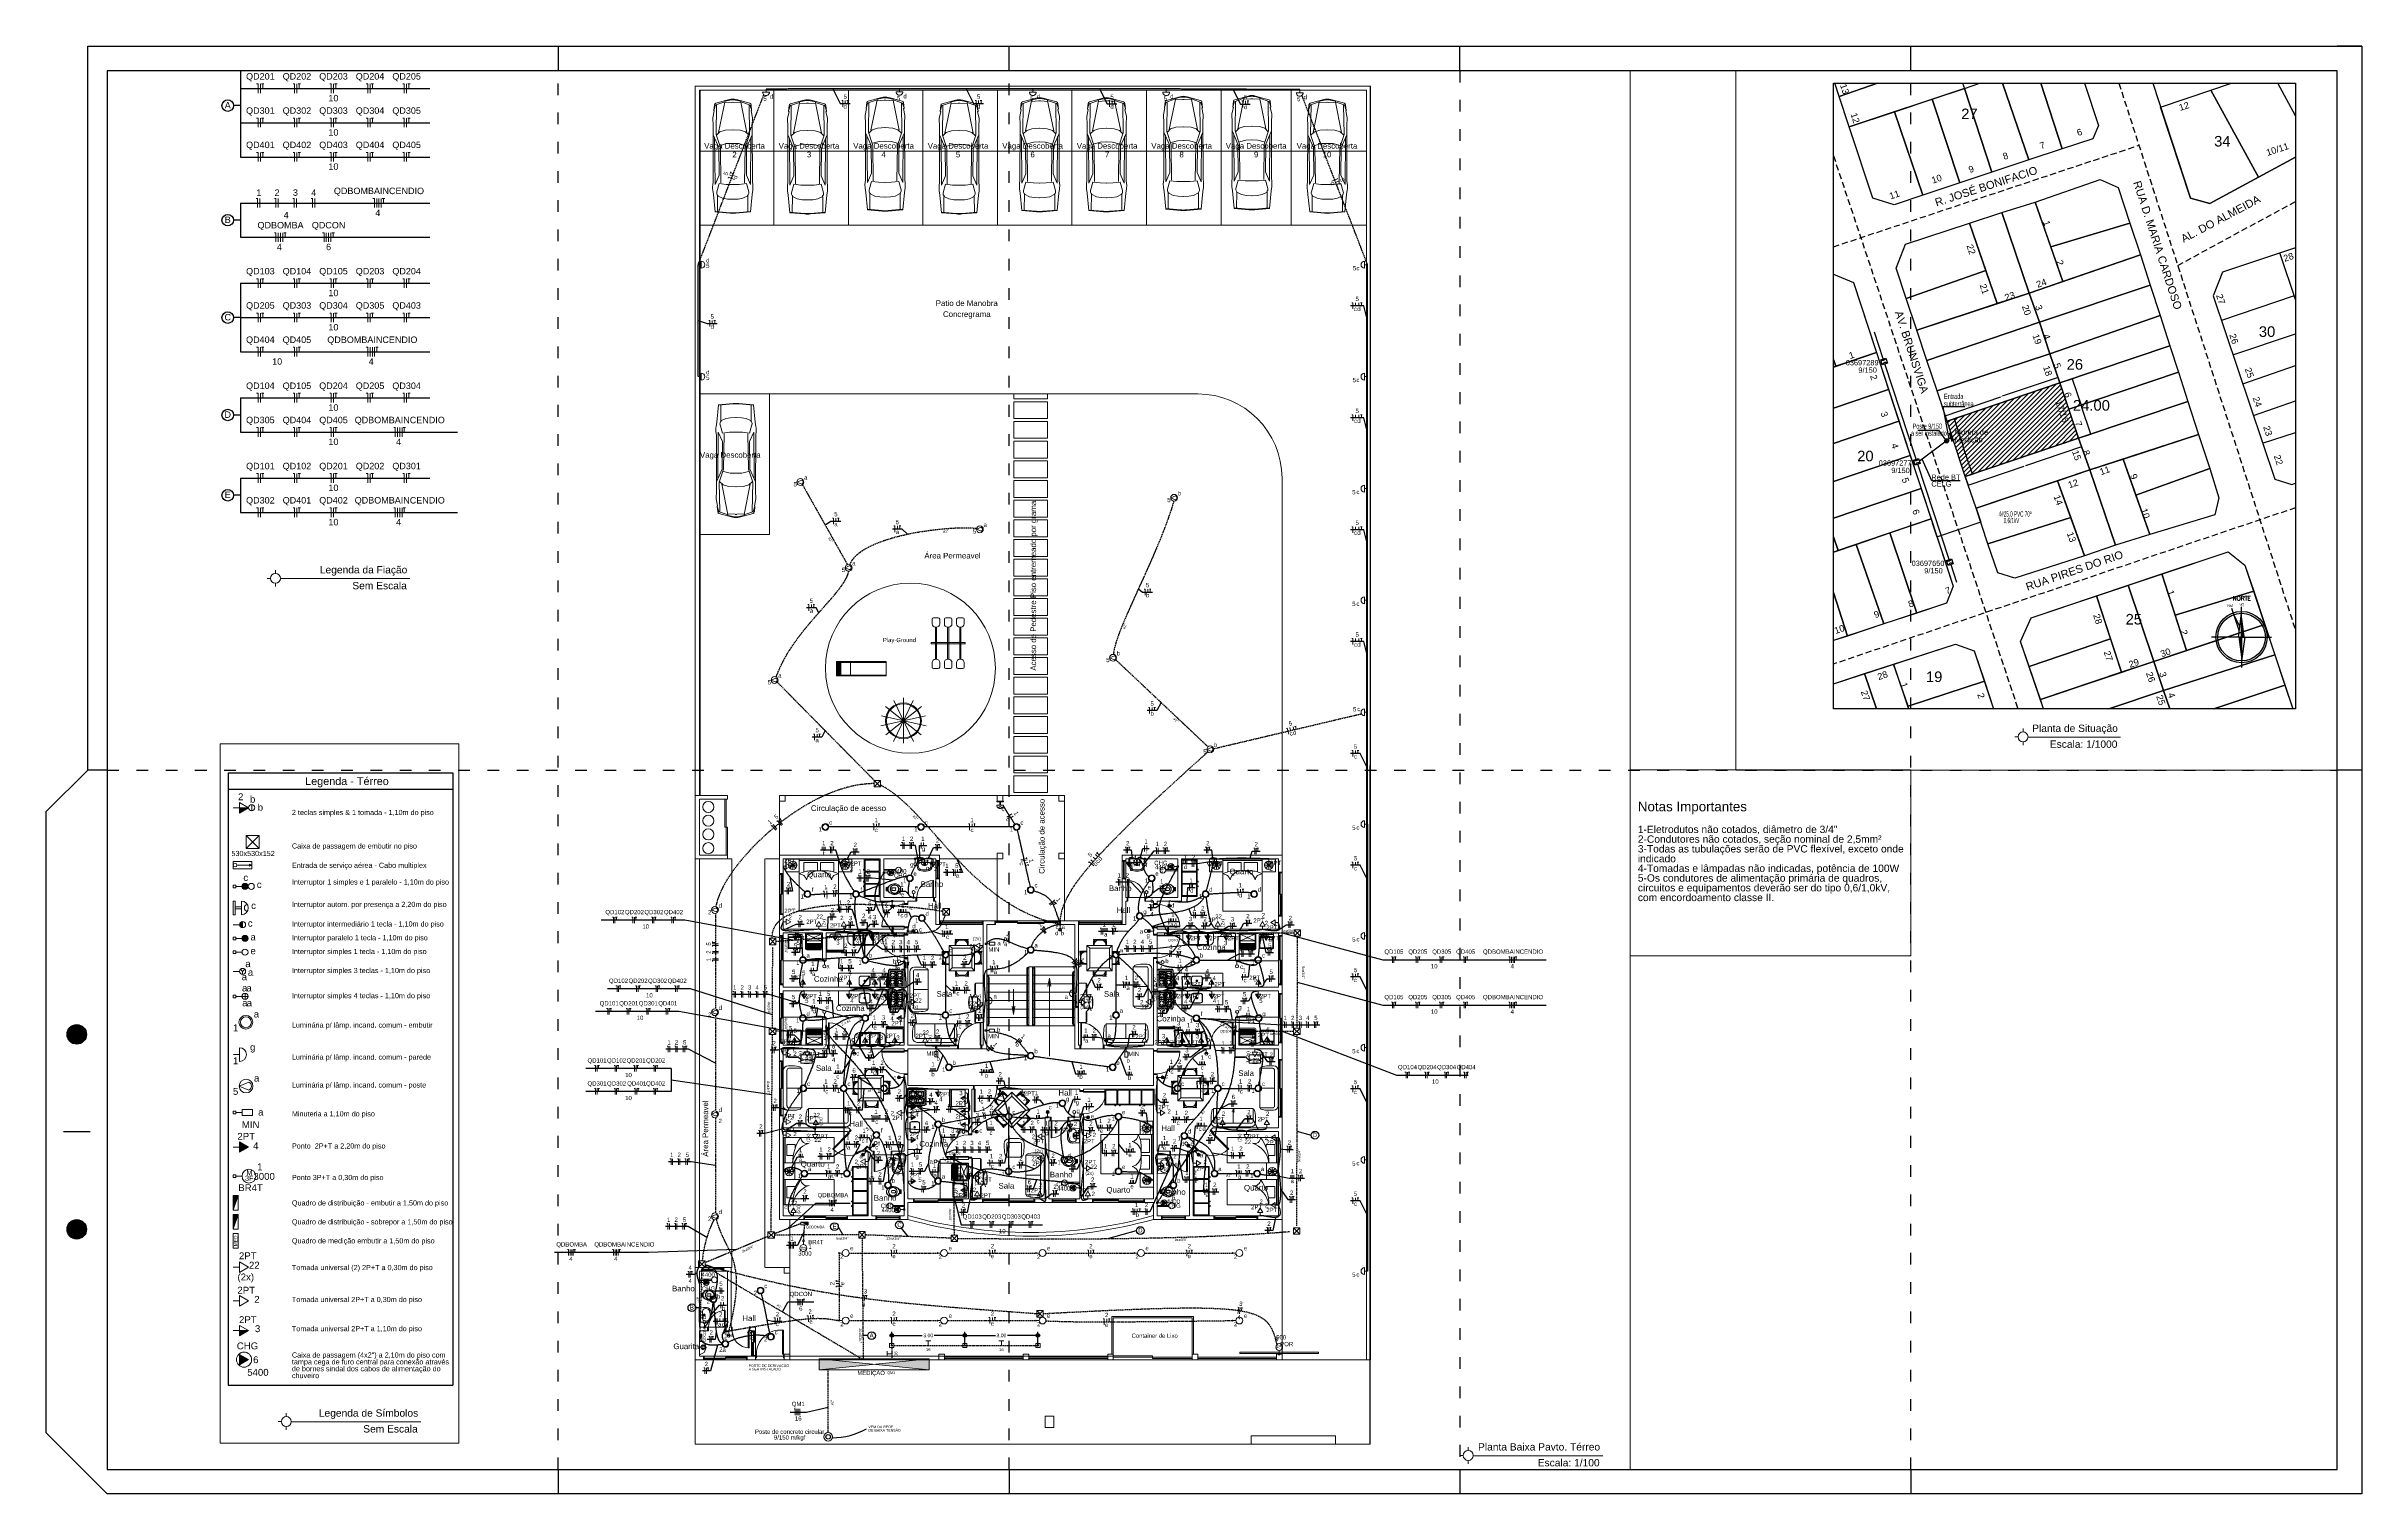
# Paper-space layout 'P1-7' of a CAD drawing. Header units: inches. Extents: x 32 to 982, y 2 to 596.
# The model-space entities are those that its viewports show. They can reach past a viewport. Long polylines and large blocks are cut down to what shows.
import ezdxf
from ezdxf.enums import TextEntityAlignment as Align

# ---------------------------------------------------------------- set-up
doc = ezdxf.new("R2010")
doc.units = ezdxf.units.IN
doc.header["$LTSCALE"] = 10
doc.header["$MEASUREMENT"] = 0
for name, pattern in [('ACAD_ISO03W100', [30, 12, -18]), ('Dashed', [0.75, 0.5, -0.25]), ('HIDDEN', [0.375, 0.25, -0.125])]:
    doc.linetypes.add(name, pattern=pattern)
doc.layers.get('DEFPOINTS').update_dxf_attribs({"color": 8})
for name, color, linetype in [('Alvenaria', 8, 'Continuous'), ('carimbo', 7, 'Continuous'), ('Elétrico', 5, 'Continuous'), ('EQUIPAMENTOS', 2, 'Continuous'), ('PRANCHA_A0', 7, 'Continuous'), ('projecao', 4, 'HIDDEN'), ('Telefonia', 3, 'Continuous'), ('Texto - Elétrica', 3, 'Continuous'), ('TXT', 7, 'Continuous')]:
    doc.layers.add(name, color=color, linetype=linetype)
for name, color, linetype, lineweight in [('BASE', 8, 'Continuous', 5), ('Cota', 7, 'Continuous', 25), ('DI-Fios', 3, 'Continuous', 30), ('DI-Linhas do quadro', 8, 'Continuous', 30), ('DI-Textos do quadro', 2, 'Continuous', 20), ('DI-Título do quadro', 2, 'Continuous', 30), ('EL-Condutos', 4, 'Continuous', 30), ('EL-Fios', 9, 'Continuous', 20), ('EL-Pontos', 9, 'Continuous', 20), ('EL-Textos condutos', 7, 'Continuous', 20), ('EL-Textos fios', 2, 'Continuous', 30), ('EL-Textos pontos', 2, 'Continuous', 30), ('MOVEIS', 9, 'Continuous', 20), ('P-SIMBOL', 5, 'Continuous', 20), ('TEXTO', 2, 'Continuous', 20), ('xTexto', 7, 'Continuous', 20)]:
    doc.layers.add(name, color=color, linetype=linetype, lineweight=lineweight)
doc.layers.add('VP', color=1, linetype='Continuous', plot=False)
doc.layers.add('vw', color=221, linetype='Continuous', plot=False)
doc.styles.add('Arial', font='arial.ttf')
doc.styles.add('ROMAND', font='arial.ttf')
doc.styles.add('ROMANT', font='romant')
doc.dimstyles.new('cota', dxfattribs={"dimtxt": 0.15, "dimasz": 0.15, "dimexe": 0.15, "dimexo": 0, "dimgap": 0.05, "dimtad": 0, "dimzin": 4, "dimdsep": 46, "dimtxsty": 'Arial', "dimblk": 'OBLIQUE', "dimcen": 0, "dimdle": 0.15, "dimclrd": 256, "dimclre": 256, "dimclrt": 4, "dimadec": 0, "dimazin": 1, "dimtfac": 1, "dimtix": 1, "dimtofl": 0, "dimtmove": 0, "dimatfit": 3, "dimfxl": 0, "dimtolj": 1, "dimtzin": 0, "dimlwd": -1, "dimarcsym": 0})
doc.dimstyles.new('cotass', dxfattribs={"dimtxt": 0.1, "dimasz": 0.01, "dimexe": 0.01, "dimexo": 0, "dimgap": 0.01, "dimtad": 0, "dimtih": 1, "dimtoh": 1, "dimdec": 0, "dimlfac": 1000, "dimzin": 4, "dimdsep": 46, "dimtxsty": 'Arial', "dimblk": 'OBLIQUE', "dimcen": 0, "dimdle": 0.01, "dimclrd": 7, "dimclre": 7, "dimclrt": 2, "dimadec": 0, "dimazin": 1, "dimtfac": 1, "dimtdec": 0, "dimtix": 1, "dimtofl": 0, "dimtmove": 0, "dimatfit": 3, "dimldrblk": 'OPEN30', "dimfxl": 0, "dimtolj": 1, "dimtzin": 0, "dimlwd": -1, "dimarcsym": 0})
doc.dimstyles.get("Standard").update_dxf_attribs({"dimtxt": 0.18, "dimasz": 0.18, "dimexe": 0.18, "dimexo": 0.0625, "dimgap": 0.09, "dimtad": 0, "dimtih": 1, "dimtoh": 1, "dimdec": 4, "dimzin": 0, "dimdsep": 46, "dimtxsty": 'Standard', "dimcen": 0.09, "dimadec": 0, "dimazin": 0, "dimtfac": 1, "dimtdec": 4, "dimtofl": 0, "dimtmove": 0, "dimatfit": 3, "dimfxl": 0, "dimtolj": 1, "dimtzin": 0, "dimarcsym": 0})

# ---------------------------------------------------------------- blocks, each defined once
blk = doc.blocks.new('A1')
at = {"layer": 'PRANCHA_A0', "linetype": 'Continuous'}
for points in [[(66.5, 188.5), (66.48, 188.85), (66.44, 189.19), (66.36, 189.54), (66.26, 189.87), (66.13, 190.19), (65.96, 190.5), (65.78, 190.79), (65.56, 191.07), (65.33, 191.33), (65.07, 191.56), (64.79, 191.78), (64.5, 191.96), (64.19, 192.13), (63.87, 192.26), (63.54, 192.36), (63.19, 192.44), (62.85, 192.48), (62.5, 192.5), (62.15, 192.48), (61.81, 192.44), (61.46, 192.36), (61.13, 192.26), (60.81, 192.13), (60.5, 191.96), (60.21, 191.78), (59.93, 191.56), (59.67, 191.33), (59.44, 191.07), (59.22, 190.79), (59.04, 190.5), (58.87, 190.19), (58.74, 189.87), (58.64, 189.54), (58.56, 189.19), (58.52, 188.85), (58.5, 188.5), (58.52, 188.15), (58.56, 187.81), (58.64, 187.46), (58.74, 187.13), (58.87, 186.81), (59.04, 186.5), (59.22, 186.21), (59.44, 185.93), (59.67, 185.67), (59.93, 185.44), (60.21, 185.22), (60.5, 185.04), (60.81, 184.87), (61.13, 184.74), (61.46, 184.64), (61.81, 184.56), (62.15, 184.52), (62.5, 184.5), (62.85, 184.52), (63.19, 184.56), (63.54, 184.64), (63.87, 184.74), (64.19, 184.87), (64.5, 185.04), (64.79, 185.22), (65.07, 185.44), (65.33, 185.67), (65.56, 185.93), (65.78, 186.21), (65.96, 186.5), (66.13, 186.81), (66.26, 187.13), (66.36, 187.46), (66.44, 187.81), (66.48, 188.15), (66.5, 188.5)], [(66.5, 108.5), (66.48, 108.85), (66.44, 109.19), (66.36, 109.54), (66.26, 109.87), (66.13, 110.19), (65.96, 110.5), (65.78, 110.79), (65.56, 111.07), (65.33, 111.33), (65.07, 111.56), (64.79, 111.78), (64.5, 111.96), (64.19, 112.13), (63.87, 112.26), (63.54, 112.36), (63.19, 112.44), (62.85, 112.48), (62.5, 112.5), (62.15, 112.48), (61.81, 112.44), (61.46, 112.36), (61.13, 112.26), (60.81, 112.13), (60.5, 111.96), (60.21, 111.78), (59.93, 111.56), (59.67, 111.33), (59.44, 111.07), (59.22, 110.79), (59.04, 110.5), (58.87, 110.19), (58.74, 109.87), (58.64, 109.54), (58.56, 109.19), (58.52, 108.85), (58.5, 108.5), (58.52, 108.15), (58.56, 107.81), (58.64, 107.46), (58.74, 107.13), (58.87, 106.81), (59.04, 106.5), (59.22, 106.21), (59.44, 105.93), (59.67, 105.67), (59.93, 105.44), (60.21, 105.22), (60.5, 105.04), (60.81, 104.87), (61.13, 104.74), (61.46, 104.64), (61.81, 104.56), (62.15, 104.52), (62.5, 104.5), (62.85, 104.52), (63.19, 104.56), (63.54, 104.64), (63.87, 104.74), (64.19, 104.87), (64.5, 105.04), (64.79, 105.22), (65.07, 105.44), (65.33, 105.67), (65.56, 105.93), (65.78, 106.21), (65.96, 106.5), (66.13, 106.81), (66.26, 107.13), (66.36, 107.46), (66.44, 107.81), (66.48, 108.15), (66.5, 108.5)]]:
    blk.add_hatch(color=256, dxfattribs=at).paths.add_polyline_path(points)
for p, q in [((260, 594), (260, 584)), ((1000, 594), (990, 594)), ((75, 297), (67, 297)), ((50, 25), (50, 276.09)), ((50, 25), (75, 0)), ((260, 10), (260, 0))]:
    blk.add_line(p, q)
for points in [[(50, 280), (67, 297), (67, 594), (1000, 594), (1000, 0), (75, 0)], [(445, 584), (445, 594)], [(630, 584), (630, 594)], [(815, 584), (815, 594)], [(1000, 297), (990, 297)], [(50, 25), (50, 280)], [(445, 10), (445, 0)], [(630, 10), (630, 0)], [(815, 10), (815, 0)]]:
    blk.add_lwpolyline(points)
at = {"color": 2}
blk.add_lwpolyline([(990, 10), (990, 584), (75, 584), (75, 10), (990, 10)], dxfattribs=at)
at = {"layer": 'PRANCHA_A0', "linetype": 'Continuous'}
blk.add_line((68, 148.5), (57, 148.5), dxfattribs=at)
for centre in [(62.5, 188.5), (62.5, 108.5)]:
    blk.add_circle(centre, 4, dxfattribs=at)
at = {"layer": 'vw', "linetype": 'ACAD_ISO03W100', "ltscale": 0.04}
for p, q in [((260, 10), (260, 584)), ((445, 10), (445, 584)), ((630, 584), (630, 10)), ((815, 10), (815, 584)), ((75, 297), (990, 297))]:
    blk.add_line(p, q, dxfattribs=at)
blk = doc.blocks.new('_Oblique')
at = {"color": 0, "linetype": 'ByBlock', "lineweight": -2}
blk.add_line((-0.5, -0.5), (0.5, 0.5), dxfattribs=at)
blk = doc.blocks.new('*D51')
at = {"layer": 'Cota', "color": 7, "transparency": 16777216}
for p, q in [((825.91, 33.464), (802.998, 25.692)), ((779.582, 17.75), (802.494, 25.522))]:
    blk.add_line(p, q, dxfattribs=at)
at = {"layer": 'Cota', "color": 7, "lineweight": -2, "transparency": 16777216}
for p, q in [((826.663, 31.212), (825.897, 33.47)), ((780.354, 15.505), (779.589, 17.763))]:
    blk.add_line(p, q, dxfattribs=at)
at = {"layer": 'DEFPOINTS', "color": 0, "transparency": 16777216}
for p in [(825.9, 33.46), (826.663, 31.212), (780.354, 15.505)]:
    blk.add_point(p, dxfattribs=at)
at = {"layer": 'Cota', "color": 7, "transparency": 16777216, "xscale": 0.01, "yscale": 0.01, "zscale": 0.01}
for p, rotation in [((825.9, 33.46), 18.73597466963704), ((779.592, 17.753), 198.735974669637)]:
    blk.add_blockref('_Oblique', p, dxfattribs=dict(at, rotation=rotation))
at = {"layer": 'Cota', "color": 2, "transparency": 16777216, "insert": (802.746, 25.607), "char_height": 0.15, "attachment_point": 5, "style": 'Arial'}
blk.add_mtext('\\A1;45,31', dxfattribs=at)
blk = doc.blocks.new('_Open30')
at = {"color": 0, "linetype": 'ByBlock', "lineweight": -2}
for p, q in [((-1, 0.3), (0, 0)), ((0, 0), (-1, -0.3)), ((0, 0), (-1, 0))]:
    blk.add_line(p, q, dxfattribs=at)
blk = doc.blocks.new('*D52')
at = {"layer": 'Cota', "color": 7, "lineweight": -2, "transparency": 16777216}
for p, q in [((834.313, 8.464), (835.5, 4.949)), ((787.802, -7.243), (788.989, -10.758))]:
    blk.add_line(p, q, dxfattribs=at)
at = {"layer": 'Cota', "color": 7, "transparency": 16777216}
for p, q in [((835.507, 4.962), (812.493, -2.81)), ((788.976, -10.751), (811.99, -2.98))]:
    blk.add_line(p, q, dxfattribs=at)
at = {"layer": 'DEFPOINTS', "color": 0, "transparency": 16777216}
for p in [(834.313, 8.464), (787.802, -7.243), (788.986, -10.748)]:
    blk.add_point(p, dxfattribs=at)
at = {"layer": 'Cota', "color": 7, "transparency": 16777216, "xscale": 0.01, "yscale": 0.01, "zscale": 0.01}
for p, rotation in [((835.497, 4.959), 18.65983298043288), ((788.986, -10.748), 198.6598329804329)]:
    blk.add_blockref('_Oblique', p, dxfattribs=dict(at, rotation=rotation))
at = {"layer": 'Cota', "color": 2, "transparency": 16777216, "insert": (812.241, -2.895), "char_height": 0.15, "attachment_point": 5, "style": 'Arial'}
blk.add_mtext('\\A1;45,31', dxfattribs=at)
blk = doc.blocks.new('*D53')
at = {"layer": 'Cota', "color": 7, "lineweight": -2, "transparency": 16777216}
for p, q in [((780.354, 15.505), (783.297, 16.469)), ((787.802, -7.243), (790.744, -6.279))]:
    blk.add_line(p, q, dxfattribs=at)
at = {"layer": 'Cota', "color": 7, "transparency": 16777216}
for p, q in [((783.284, 16.475), (786.983, 5.178)), ((790.738, -6.292), (787.039, 5.005))]:
    blk.add_line(p, q, dxfattribs=at)
at = {"layer": 'DEFPOINTS', "color": 0, "transparency": 16777216}
for p in [(780.354, 15.505), (790.735, -6.282), (787.802, -7.243)]:
    blk.add_point(p, dxfattribs=at)
at = {"layer": 'Cota', "color": 7, "transparency": 16777216, "xscale": 0.01, "yscale": 0.01, "zscale": 0.01}
for p, rotation in [((783.288, 16.466), 108.1274610038358), ((790.735, -6.282), 288.1274610038358)]:
    blk.add_blockref('_Oblique', p, dxfattribs=dict(at, rotation=rotation))
at = {"layer": 'Cota', "color": 2, "transparency": 16777216, "insert": (787.011, 5.092), "char_height": 0.15, "attachment_point": 5, "style": 'Arial'}
blk.add_mtext('\\A1;24.00', dxfattribs=at)
blk = doc.blocks.new('*D54')
at = {"layer": 'Cota', "color": 7, "lineweight": -2, "transparency": 16777216}
for p, q in [((792.338, -20.241), (794.232, -26.013)), ((774.312, -26.159), (776.206, -31.93))]:
    blk.add_line(p, q, dxfattribs=at)
at = {"layer": 'Cota', "color": 7, "transparency": 16777216}
for p, q in [((794.239, -26), (785.39, -28.905)), ((776.194, -31.923), (785.042, -29.019))]:
    blk.add_line(p, q, dxfattribs=at)
at = {"layer": 'DEFPOINTS', "color": 0, "transparency": 16777216}
for p in [(792.338, -20.241), (774.312, -26.159), (776.203, -31.92)]:
    blk.add_point(p, dxfattribs=at)
at = {"layer": 'Cota', "color": 7, "transparency": 16777216, "xscale": 0.01, "yscale": 0.01, "zscale": 0.01}
for p, rotation in [((794.229, -26.003), 18.17298431495069), ((776.203, -31.92), 198.1729843149507)]:
    blk.add_blockref('_Oblique', p, dxfattribs=dict(at, rotation=rotation))
at = {"layer": 'Cota', "color": 2, "transparency": 16777216, "insert": (785.216, -28.962), "char_height": 0.1, "attachment_point": 5, "style": 'Arial'}
blk.add_mtext('\\A1;17,00', dxfattribs=at)
blk = doc.blocks.new('_Origin2')
at = {"color": 0, "linetype": 'ByBlock', "lineweight": -2}
blk.add_line((-0.5, 0), (-1, 0), dxfattribs=at)
for radius in [0.5, 0.25]:
    blk.add_circle((0, 0), radius, dxfattribs=at)
blk = doc.blocks.new('*D56')
at = {"layer": 'Cota', "lineweight": -2, "transparency": 16777216}
for p, q in [((24.382, 31.997), (24.382, 32.558)), ((27.382, 31.997), (27.382, 32.558))]:
    blk.add_line(p, q, dxfattribs=at)
at = {"layer": 'Cota', "transparency": 16777216}
for p, q in [((24.532, 32.408), (25.638, 32.408)), ((27.232, 32.408), (26.127, 32.408))]:
    blk.add_line(p, q, dxfattribs=at)
at = {"layer": 'DEFPOINTS', "color": 0, "transparency": 16777216}
for p in [(27.382, 32.408), (24.382, 31.997), (27.382, 31.997)]:
    blk.add_point(p, dxfattribs=at)
at = {"layer": 'Cota', "transparency": 16777216, "xscale": 0.15, "yscale": 0.15, "zscale": 0.15, "rotation": 180}
blk.add_blockref('_Origin2', (24.382, 32.408), dxfattribs=at)
at = {"layer": 'Cota', "transparency": 16777216, "xscale": 0.15, "yscale": 0.15, "zscale": 0.15}
blk.add_blockref('_Origin2', (27.382, 32.408), dxfattribs=at)
at = {"layer": 'Cota', "color": 7, "transparency": 16777216, "insert": (25.882, 32.408), "char_height": 0.15, "attachment_point": 5, "style": 'Arial'}
blk.add_mtext('\\A1;3.00', dxfattribs=at)
blk = doc.blocks.new('*D57')
at = {"layer": 'Cota', "lineweight": -2, "transparency": 16777216}
for p, q in [((27.382, 31.997), (27.382, 32.558)), ((30.382, 31.997), (30.382, 32.558))]:
    blk.add_line(p, q, dxfattribs=at)
at = {"layer": 'Cota', "transparency": 16777216}
for p, q in [((27.532, 32.408), (28.638, 32.408)), ((30.232, 32.408), (29.127, 32.408))]:
    blk.add_line(p, q, dxfattribs=at)
at = {"layer": 'DEFPOINTS', "color": 0, "transparency": 16777216}
for p in [(30.382, 32.408), (27.382, 31.997, -14.831), (30.382, 31.997, -14.831)]:
    blk.add_point(p, dxfattribs=at)
at = {"layer": 'Cota', "transparency": 16777216, "xscale": 0.15, "yscale": 0.15, "zscale": 0.15, "rotation": 180}
blk.add_blockref('_Origin2', (27.382, 32.408), dxfattribs=at)
at = {"layer": 'Cota', "transparency": 16777216, "xscale": 0.15, "yscale": 0.15, "zscale": 0.15}
blk.add_blockref('_Origin2', (30.382, 32.408), dxfattribs=at)
at = {"layer": 'Cota', "color": 7, "transparency": 16777216, "insert": (28.882, 32.408), "char_height": 0.15, "attachment_point": 5, "style": 'Arial'}
blk.add_mtext('\\A1;3.00', dxfattribs=at)

msp = doc.modelspace()

# ---------------------------------------------------------------- hatches: boundary and pattern name
at = {"layer": 'carimbo'}
h = msp.add_hatch(dxfattribs=at)
h.set_pattern_fill('ANSI31', color=253, scale=10.832384, style=0)
h.set_pattern_definition([(45, (23.1369, -478.4513), (-0.9574565, 0.9574565), [])])
h.paths.add_polyline_path([(787.8016, -7.2426), (780.3544, 15.5054), (826.6628, 31.2124), (834.3132, 8.4644)])
at = {"layer": 'P-SIMBOL', "linetype": 'Continuous'}
for points in [[(22.4135, 51.7367), (22.476, 51.7367), (22.476, 51.7992), (22.4664, 51.7987), (22.4494, 51.7932), (22.4389, 51.7873), (22.4309, 51.7802), (22.4229, 51.7698), (22.4168, 51.7567), (22.4139, 51.7437), (22.4141, 51.7367)], [(22.5385, 51.7367), (22.476, 51.7367), (22.476, 51.7992), (22.4857, 51.7987), (22.5027, 51.7932), (22.5132, 51.7873), (22.5212, 51.7802), (22.5292, 51.7698), (22.5353, 51.7567), (22.5382, 51.7437), (22.538, 51.7367)], [(26.0793, 51.8348), (26.0793, 51.6473), (25.971, 51.8348)], [(34.1047, 51.8348), (34.1047, 51.6473), (33.9965, 51.8348)], [(37.6413, 51.7718), (37.7038, 51.7718), (37.7038, 51.8343), (37.6941, 51.8338), (37.6772, 51.8283), (37.6667, 51.8223), (37.6587, 51.8153), (37.6507, 51.8048), (37.6445, 51.7918), (37.6417, 51.7788), (37.6418, 51.7718)], [(37.7663, 51.7718), (37.7038, 51.7718), (37.7038, 51.8343), (37.7135, 51.8338), (37.7304, 51.8283), (37.7409, 51.8223), (37.7489, 51.8153), (37.7569, 51.8048), (37.7631, 51.7918), (37.7659, 51.7788), (37.7658, 51.7718)], [(22.4135, 51.7367), (22.476, 51.7367), (22.476, 51.6742), (22.4664, 51.6747), (22.4494, 51.6802), (22.4389, 51.6862), (22.4309, 51.6932), (22.4229, 51.7037), (22.4168, 51.7167), (22.4139, 51.7297), (22.4141, 51.7367)], [(22.5385, 51.7367), (22.476, 51.7367), (22.476, 51.6742), (22.4857, 51.6747), (22.5027, 51.6802), (22.5132, 51.6862), (22.5212, 51.6932), (22.5292, 51.7037), (22.5353, 51.7167), (22.5382, 51.7297), (22.538, 51.7367)], [(24.2758, 51.3981), (24.4633, 51.3981), (24.2758, 51.5063)], [(24.2758, 51.3981), (24.4633, 51.3981), (24.2758, 51.2898)], [(35.8988, 51.6466), (35.7113, 51.6466), (35.8988, 51.7548)], [(35.8988, 51.6466), (35.7113, 51.6466), (35.8988, 51.5383)], [(37.6413, 51.7718), (37.7038, 51.7718), (37.7038, 51.7093), (37.6941, 51.7098), (37.6772, 51.7153), (37.6667, 51.7213), (37.6587, 51.7283), (37.6507, 51.7388), (37.6445, 51.7518), (37.6417, 51.7648), (37.6418, 51.7718)], [(37.7663, 51.7718), (37.7038, 51.7718), (37.7038, 51.7093), (37.7135, 51.7098), (37.7304, 51.7153), (37.7409, 51.7213), (37.7489, 51.7283), (37.7569, 51.7388), (37.7631, 51.7518), (37.7659, 51.7648), (37.7658, 51.7718)], [(24.3395, 50.0147), (24.402, 50.0147), (24.402, 50.0772), (24.3924, 50.0767), (24.3754, 50.0712), (24.3649, 50.0653), (24.3569, 50.0582), (24.3489, 50.0478), (24.3428, 50.0347), (24.3399, 50.0217), (24.3401, 50.0147)], [(24.3395, 50.0147), (24.402, 50.0147), (24.402, 49.9522), (24.3924, 49.9527), (24.3754, 49.9582), (24.3649, 49.9642), (24.3569, 49.9712), (24.3489, 49.9817), (24.3428, 49.9947), (24.3399, 50.0077), (24.3401, 50.0147)], [(24.4645, 50.0147), (24.402, 50.0147), (24.402, 50.0772), (24.4117, 50.0767), (24.4287, 50.0712), (24.4392, 50.0653), (24.4472, 50.0582), (24.4552, 50.0478), (24.4613, 50.0347), (24.4642, 50.0217), (24.464, 50.0147)], [(24.4645, 50.0147), (24.402, 50.0147), (24.402, 49.9522), (24.4117, 49.9527), (24.4287, 49.9582), (24.4392, 49.9642), (24.4472, 49.9712), (24.4552, 49.9817), (24.4613, 49.9947), (24.4642, 50.0077), (24.464, 50.0147)], [(35.71, 50.0413), (35.7725, 50.0413), (35.7725, 50.1038), (35.7629, 50.1033), (35.7459, 50.0978), (35.7354, 50.0918), (35.7274, 50.0848), (35.7194, 50.0743), (35.7133, 50.0613), (35.7104, 50.0483), (35.7106, 50.0413)], [(35.71, 50.0413), (35.7725, 50.0413), (35.7725, 49.9788), (35.7629, 49.9793), (35.7459, 49.9848), (35.7354, 49.9908), (35.7274, 49.9978), (35.7194, 50.0083), (35.7133, 50.0213), (35.7104, 50.0343), (35.7106, 50.0413)], [(35.835, 50.0413), (35.7725, 50.0413), (35.7725, 50.1038), (35.7822, 50.1033), (35.7992, 50.0978), (35.8097, 50.0918), (35.8177, 50.0848), (35.8257, 50.0743), (35.8318, 50.0613), (35.8347, 50.0483), (35.8345, 50.0413)], [(35.835, 50.0413), (35.7725, 50.0413), (35.7725, 49.9788), (35.7822, 49.9793), (35.7992, 49.9848), (35.8097, 49.9908), (35.8177, 49.9978), (35.8257, 50.0083), (35.8318, 50.0213), (35.8347, 50.0343), (35.8345, 50.0413)], [(24.5741, 48.8284), (24.5741, 48.9283), (24.2732, 48.9283)], [(20.432, 48.8003), (20.432, 48.6128), (20.3237, 48.8003)], [(22.0662, 48.8111), (22.0662, 48.6236), (21.958, 48.8111)], [(22.8677, 48.8035), (22.8677, 48.616), (22.7595, 48.8035)], [(23.5738, 48.8089), (23.5738, 48.6214), (23.4655, 48.8089)], [(35.872, 48.812), (35.872, 48.9119), (35.571, 48.9119)], [(36.5733, 48.8003), (36.5733, 48.6128), (36.465, 48.8003)], [(37.3403, 48.8003), (37.3403, 48.6128), (37.232, 48.8003)], [(38.1043, 48.8003), (38.1043, 48.6128), (37.996, 48.8003)], [(39.7513, 48.8003), (39.7513, 48.6128), (39.643, 48.8003)], [(20.7408, 46.8238), (20.7408, 47.0113), (20.8491, 46.8238)], [(22.6438, 46.8238), (22.6438, 47.0113), (22.7521, 46.8238)], [(23.6939, 46.8238), (23.6939, 47.0113), (23.8021, 46.8238)], [(24.1651, 46.8238), (24.1651, 47.0113), (24.2734, 46.8238)], [(24.6778, 46.8308), (24.5695, 47.0183), (24.4613, 46.8308)], [(35.7133, 46.8308), (35.605, 47.0183), (35.4968, 46.8308)], [(36.0079, 46.8238), (36.0079, 47.0113), (36.1161, 46.8238)], [(36.5177, 46.8238), (36.5177, 47.0113), (36.6259, 46.8238)], [(37.5074, 46.8238), (37.5074, 47.0113), (37.6156, 46.8238)], [(39.4322, 46.8238), (39.4322, 47.0113), (39.5404, 46.8238)], [(20.7895, 46.4178), (20.7895, 46.2303), (20.6812, 46.4178)], [(22.6408, 46.4178), (22.6408, 46.2303), (22.5325, 46.4178)], [(23.6849, 46.4178), (23.6849, 46.2303), (23.5767, 46.4178)], [(24.1535, 46.4178), (24.1535, 46.2303), (24.0453, 46.4178)], [(24.4671, 46.4178), (24.5753, 46.2303), (24.6836, 46.4178)], [(35.4968, 46.4098), (35.605, 46.2223), (35.7133, 46.4098)], [(36.0059, 46.4178), (36.0059, 46.2303), (35.8976, 46.4178)], [(36.5223, 46.4178), (36.5223, 46.2303), (36.414, 46.4178)], [(37.519, 46.4178), (37.519, 46.2303), (37.4107, 46.4178)], [(39.4217, 46.4178), (39.4217, 46.2303), (39.3134, 46.4178)], [(24.7673, 45.4295), (24.5798, 45.4295), (24.7673, 45.5378)], [(21.7932, 45.0405), (21.6933, 45.0405), (21.6933, 44.7396)], [(38.3814, 44.7396), (38.4813, 44.7396), (38.4813, 45.0405)], [(39.7903, 44.4808), (39.7903, 44.6683), (39.8985, 44.4808)], [(20.3867, 44.4408), (20.3867, 44.6283), (20.495, 44.4408)], [(23.2975, 44.4407), (23.2975, 44.6282), (23.4057, 44.4407)], [(23.8193, 44.4413), (23.8193, 44.6288), (23.9275, 44.4413)], [(24.5057, 44.4467), (24.5057, 44.6342), (24.614, 44.4467)], [(26.9449, 44.5308), (27.0074, 44.5308), (27.0074, 44.5933), (26.9977, 44.5928), (26.9808, 44.5873), (26.9703, 44.5813), (26.9623, 44.5743), (26.9543, 44.5638), (26.9481, 44.5508), (26.9453, 44.5378), (26.9454, 44.5308)], [(26.9449, 44.5308), (27.0074, 44.5308), (27.0074, 44.4683), (26.9977, 44.4688), (26.9808, 44.4743), (26.9703, 44.4803), (26.9623, 44.4873), (26.9543, 44.4978), (26.9481, 44.5108), (26.9453, 44.5238), (26.9454, 44.5308)], [(27.0699, 44.5308), (27.0074, 44.5308), (27.0074, 44.5933), (27.0171, 44.5928), (27.034, 44.5873), (27.0445, 44.5813), (27.0525, 44.5743), (27.0605, 44.5638), (27.0667, 44.5508), (27.0695, 44.5378), (27.0694, 44.5308)], [(27.0699, 44.5308), (27.0074, 44.5308), (27.0074, 44.4683), (27.0171, 44.4688), (27.034, 44.4743), (27.0445, 44.4803), (27.0525, 44.4873), (27.0605, 44.4978), (27.0667, 44.5108), (27.0695, 44.5238), (27.0694, 44.5308)], [(33.1304, 44.5043), (33.1929, 44.5043), (33.1929, 44.5668), (33.1832, 44.5663), (33.1663, 44.5608), (33.1558, 44.5548), (33.1478, 44.5478), (33.1398, 44.5373), (33.1336, 44.5243), (33.1308, 44.5113), (33.1309, 44.5043)], [(33.1304, 44.5043), (33.1929, 44.5043), (33.1929, 44.4418), (33.1832, 44.4423), (33.1663, 44.4478), (33.1558, 44.4538), (33.1478, 44.4608), (33.1398, 44.4713), (33.1336, 44.4843), (33.1308, 44.4973), (33.1309, 44.5043)], [(33.2554, 44.5043), (33.1929, 44.5043), (33.1929, 44.5668), (33.2026, 44.5663), (33.2195, 44.5608), (33.23, 44.5548), (33.238, 44.5478), (33.246, 44.5373), (33.2522, 44.5243), (33.255, 44.5113), (33.2549, 44.5043)], [(33.2554, 44.5043), (33.1929, 44.5043), (33.1929, 44.4418), (33.2026, 44.4423), (33.2195, 44.4478), (33.23, 44.4538), (33.238, 44.4608), (33.246, 44.4713), (33.2522, 44.4843), (33.255, 44.4973), (33.2549, 44.5043)], [(35.6708, 44.4413), (35.6708, 44.6288), (35.779, 44.4413)], [(36.3073, 44.4413), (36.3073, 44.6288), (36.4155, 44.4413)], [(37.0743, 44.4423), (37.0743, 44.6298), (37.1825, 44.4423)], [(22.78, 43.9723), (22.8425, 43.9723), (22.8425, 44.0348), (22.8328, 44.0343), (22.8159, 44.0288), (22.8054, 44.0228), (22.7974, 44.0158), (22.7894, 44.0053), (22.7832, 43.9923), (22.7804, 43.9793), (22.7805, 43.9723)], [(22.905, 43.9723), (22.8425, 43.9723), (22.8425, 44.0348), (22.8522, 44.0343), (22.8691, 44.0288), (22.8796, 44.0228), (22.8876, 44.0158), (22.8956, 44.0053), (22.9018, 43.9923), (22.9046, 43.9793), (22.9045, 43.9723)], [(37.2252, 43.9723), (37.2877, 43.9723), (37.2877, 44.0348), (37.278, 44.0343), (37.2611, 44.0288), (37.2506, 44.0228), (37.2426, 44.0158), (37.2346, 44.0053), (37.2284, 43.9923), (37.2256, 43.9793), (37.2257, 43.9723)], [(37.3502, 43.9723), (37.2877, 43.9723), (37.2877, 44.0348), (37.2974, 44.0343), (37.3143, 44.0288), (37.3248, 44.0228), (37.3328, 44.0158), (37.3408, 44.0053), (37.347, 43.9923), (37.3498, 43.9793), (37.3497, 43.9723)], [(24.6778, 43.0573), (24.6778, 42.9948), (24.6153, 42.9948), (24.6158, 43.0044), (24.6213, 43.0214), (24.6272, 43.0319), (24.6343, 43.0399), (24.6447, 43.0479), (24.6577, 43.054), (24.6707, 43.0569), (24.6778, 43.0567)], [(24.6778, 42.9323), (24.6778, 42.9948), (24.6153, 42.9948), (24.6158, 42.9851), (24.6213, 42.9681), (24.6272, 42.9576), (24.6343, 42.9496), (24.6447, 42.9416), (24.6577, 42.9355), (24.6707, 42.9326), (24.6778, 42.9328)], [(24.6778, 43.0573), (24.6778, 42.9948), (24.7403, 42.9948), (24.7397, 43.0044), (24.7343, 43.0214), (24.7283, 43.0319), (24.7213, 43.0399), (24.7108, 43.0479), (24.6978, 43.054), (24.6848, 43.0569), (24.6778, 43.0567)], [(24.6778, 42.9323), (24.6778, 42.9948), (24.7403, 42.9948), (24.7397, 42.9851), (24.7343, 42.9681), (24.7283, 42.9576), (24.7213, 42.9496), (24.7108, 42.9416), (24.6978, 42.9355), (24.6848, 42.9326), (24.6778, 42.9328)], [(35.4968, 43.0592), (35.4968, 42.9967), (35.4343, 42.9967), (35.4348, 43.0064), (35.4403, 43.0234), (35.4463, 43.0339), (35.4533, 43.0419), (35.4638, 43.0499), (35.4768, 43.056), (35.4898, 43.0589), (35.4968, 43.0587)], [(35.4968, 42.9342), (35.4968, 42.9967), (35.4343, 42.9967), (35.4348, 42.9871), (35.4403, 42.9701), (35.4463, 42.9596), (35.4533, 42.9516), (35.4638, 42.9436), (35.4768, 42.9375), (35.4898, 42.9346), (35.4968, 42.9348)], [(35.4968, 43.0592), (35.4968, 42.9967), (35.5593, 42.9967), (35.5588, 43.0064), (35.5533, 43.0234), (35.5473, 43.0339), (35.5403, 43.0419), (35.5298, 43.0499), (35.5168, 43.056), (35.5038, 43.0589), (35.4968, 43.0587)], [(35.4968, 42.9342), (35.4968, 42.9967), (35.5593, 42.9967), (35.5588, 42.9871), (35.5533, 42.9701), (35.5473, 42.9596), (35.5403, 42.9516), (35.5298, 42.9436), (35.5168, 42.9375), (35.5038, 42.9346), (35.4968, 42.9348)], [(25.1803, 42.0618), (25.3678, 42.17), (25.1803, 42.2783)], [(26.2855, 42.3853), (26.2855, 42.1978), (26.1773, 42.3853)], [(28.7385, 42.2958), (28.801, 42.2958), (28.801, 42.3583), (28.7914, 42.3578), (28.7744, 42.3523), (28.7639, 42.3463), (28.7559, 42.3393), (28.7479, 42.3288), (28.7418, 42.3158), (28.7389, 42.3028), (28.7391, 42.2958)], [(28.7385, 42.2958), (28.801, 42.2958), (28.801, 42.2333), (28.7914, 42.2338), (28.7744, 42.2393), (28.7639, 42.2453), (28.7559, 42.2523), (28.7479, 42.2628), (28.7418, 42.2758), (28.7389, 42.2888), (28.7391, 42.2958)], [(28.8635, 42.2958), (28.801, 42.2958), (28.801, 42.3583), (28.8107, 42.3578), (28.8277, 42.3523), (28.8382, 42.3463), (28.8462, 42.3393), (28.8542, 42.3288), (28.8603, 42.3158), (28.8632, 42.3028), (28.863, 42.2958)], [(28.8635, 42.2958), (28.801, 42.2958), (28.801, 42.2333), (28.8107, 42.2338), (28.8277, 42.2393), (28.8382, 42.2453), (28.8462, 42.2523), (28.8542, 42.2628), (28.8603, 42.2758), (28.8632, 42.2888), (28.863, 42.2958)], [(27.3978, 42.145), (27.2103, 42.145), (27.3978, 42.2533)], [(25.1733, 41.7782), (25.3608, 41.7782), (25.1733, 41.6699)], [(25.1733, 41.3614), (25.3608, 41.3614), (25.1733, 41.2532)], [(27.3978, 41.596), (27.2103, 41.596), (27.3978, 41.7043)], [(30.717, 41.5768), (30.7795, 41.5768), (30.7795, 41.6393), (30.7698, 41.6388), (30.7529, 41.6333), (30.7424, 41.6273), (30.7344, 41.6203), (30.7264, 41.6098), (30.7202, 41.5968), (30.7174, 41.5838), (30.7175, 41.5768)], [(30.717, 41.5768), (30.7795, 41.5768), (30.7795, 41.5143), (30.7698, 41.5148), (30.7529, 41.5203), (30.7424, 41.5263), (30.7344, 41.5333), (30.7264, 41.5438), (30.7202, 41.5568), (30.7174, 41.5698), (30.7175, 41.5768)], [(30.842, 41.5768), (30.7795, 41.5768), (30.7795, 41.6393), (30.7892, 41.6388), (30.8061, 41.6333), (30.8166, 41.6273), (30.8246, 41.6203), (30.8326, 41.6098), (30.8388, 41.5968), (30.8416, 41.5838), (30.8415, 41.5768)], [(30.842, 41.5768), (30.7795, 41.5768), (30.7795, 41.5143), (30.7892, 41.5148), (30.8061, 41.5203), (30.8166, 41.5263), (30.8246, 41.5333), (30.8326, 41.5438), (30.8388, 41.5568), (30.8416, 41.5698), (30.8415, 41.5768)], [(32.4358, 41.4212), (32.4358, 41.3587), (32.3733, 41.3587), (32.3738, 41.3684), (32.3793, 41.3854), (32.3853, 41.3959), (32.3923, 41.4039), (32.4028, 41.4119), (32.4158, 41.418), (32.4288, 41.4209), (32.4358, 41.4207)], [(32.4358, 41.2962), (32.4358, 41.3587), (32.3733, 41.3587), (32.3738, 41.3491), (32.3793, 41.3321), (32.3853, 41.3216), (32.3923, 41.3136), (32.4028, 41.3056), (32.4158, 41.2995), (32.4288, 41.2966), (32.4358, 41.2968)], [(32.4358, 41.4212), (32.4358, 41.3587), (32.4983, 41.3587), (32.4978, 41.3684), (32.4923, 41.3854), (32.4863, 41.3959), (32.4793, 41.4039), (32.4688, 41.4119), (32.4558, 41.418), (32.4428, 41.4209), (32.4358, 41.4207)], [(32.4358, 41.2962), (32.4358, 41.3587), (32.4983, 41.3587), (32.4978, 41.3491), (32.4923, 41.3321), (32.4863, 41.3216), (32.4793, 41.3136), (32.4688, 41.3056), (32.4558, 41.2995), (32.4428, 41.2966), (32.4358, 41.2968)], [(27.3978, 41.0438), (27.2103, 41.0438), (27.3978, 41.1521)], [(31.7085, 41.0808), (31.7085, 40.8933), (31.6003, 41.0808)], [(25.1733, 40.4346), (25.3608, 40.4346), (25.1733, 40.3264)], [(27.8687, 40.8314), (27.8687, 40.7689), (27.8062, 40.7689), (27.8067, 40.7786), (27.8122, 40.7955), (27.8182, 40.806), (27.8252, 40.814), (27.8357, 40.822), (27.8487, 40.8282), (27.8617, 40.831), (27.8687, 40.8309)], [(27.8687, 40.7064), (27.8687, 40.7689), (27.8062, 40.7689), (27.8067, 40.7592), (27.8122, 40.7423), (27.8182, 40.7318), (27.8252, 40.7238), (27.8357, 40.7158), (27.8487, 40.7096), (27.8617, 40.7068), (27.8687, 40.7069)], [(23.1565, 39.8669), (23.2007, 39.8227), (23.1565, 39.7785), (23.15, 39.7857), (23.1419, 39.8016), (23.1388, 39.8133), (23.1381, 39.8239), (23.1398, 39.8369), (23.1447, 39.8505), (23.1518, 39.8617), (23.1569, 39.8665)], [(23.1565, 39.8669), (23.2007, 39.8227), (23.2449, 39.8669), (23.2377, 39.8734), (23.2219, 39.8815), (23.2102, 39.8847), (23.1996, 39.8854), (23.1865, 39.8836), (23.173, 39.8788), (23.1618, 39.8716), (23.1569, 39.8665)], [(23.2449, 39.7785), (23.2007, 39.8227), (23.1565, 39.7785), (23.1637, 39.772), (23.1796, 39.7639), (23.1913, 39.7607), (23.2019, 39.76), (23.215, 39.7618), (23.2285, 39.7667), (23.2397, 39.7738), (23.2445, 39.7789)], [(23.2449, 39.7785), (23.2007, 39.8227), (23.2449, 39.8669), (23.2514, 39.8597), (23.2595, 39.8438), (23.2627, 39.8322), (23.2634, 39.8216), (23.2616, 39.8085), (23.2568, 39.7949), (23.2496, 39.7837), (23.2445, 39.7789)], [(24.4489, 39.6963), (24.4489, 39.5088), (24.3406, 39.6963)], [(26.7983, 39.7287), (26.7983, 39.6288), (27.0992, 39.6288)], [(35.7053, 39.6963), (35.7053, 39.5088), (35.5971, 39.6963)], [(36.9296, 39.7785), (36.9738, 39.8227), (36.9296, 39.8669), (36.9232, 39.8597), (36.9151, 39.8439), (36.9119, 39.8322), (36.9112, 39.8216), (36.913, 39.8085), (36.9178, 39.795), (36.925, 39.7838), (36.93, 39.7789)], [(37.018, 39.8669), (36.9738, 39.8227), (36.9296, 39.8669), (36.9369, 39.8734), (36.9527, 39.8815), (36.9644, 39.8847), (36.975, 39.8854), (36.9881, 39.8837), (37.0016, 39.8788), (37.0128, 39.8716), (37.0177, 39.8666)], [(36.9296, 39.7785), (36.9738, 39.8227), (37.018, 39.7785), (37.0109, 39.7721), (36.995, 39.764), (36.9833, 39.7608), (36.9727, 39.7601), (36.9596, 39.7618), (36.9461, 39.7667), (36.9349, 39.7739), (36.93, 39.7789)], [(37.018, 39.8669), (36.9738, 39.8227), (37.018, 39.7785), (37.0245, 39.7858), (37.0326, 39.8016), (37.0358, 39.8133), (37.0365, 39.8239), (37.0348, 39.837), (37.0299, 39.8505), (37.0227, 39.8617), (37.0177, 39.8666)], [(20.1668, 39.2098), (20.1668, 39.1473), (20.1043, 39.1473), (20.1048, 39.157), (20.1103, 39.1739), (20.1163, 39.1844), (20.1233, 39.1924), (20.1338, 39.2004), (20.1468, 39.2066), (20.1598, 39.2094), (20.1668, 39.2093)], [(20.1668, 39.0848), (20.1668, 39.1473), (20.1043, 39.1473), (20.1048, 39.1376), (20.1103, 39.1207), (20.1163, 39.1102), (20.1233, 39.1022), (20.1338, 39.0942), (20.1468, 39.088), (20.1598, 39.0852), (20.1668, 39.0853)], [(20.1668, 39.2098), (20.1668, 39.1473), (20.2293, 39.1473), (20.2288, 39.157), (20.2233, 39.1739), (20.2173, 39.1844), (20.2103, 39.1924), (20.1998, 39.2004), (20.1868, 39.2066), (20.1738, 39.2094), (20.1668, 39.2093)], [(20.1668, 39.0848), (20.1668, 39.1473), (20.2293, 39.1473), (20.2288, 39.1376), (20.2233, 39.1207), (20.2173, 39.1102), (20.2103, 39.1022), (20.1998, 39.0942), (20.1868, 39.088), (20.1738, 39.0852), (20.1668, 39.0853)], [(40.0072, 39.2098), (40.0072, 39.1473), (39.9447, 39.1473), (39.9452, 39.1569), (39.9507, 39.1739), (39.9567, 39.1844), (39.9637, 39.1924), (39.9742, 39.2004), (39.9872, 39.2065), (40.0002, 39.2094), (40.0072, 39.2092)], [(40.0072, 39.0848), (40.0072, 39.1473), (39.9447, 39.1473), (39.9452, 39.1376), (39.9507, 39.1206), (39.9567, 39.1101), (39.9637, 39.1021), (39.9742, 39.0941), (39.9872, 39.088), (40.0002, 39.0851), (40.0072, 39.0853)], [(40.0072, 39.2098), (40.0072, 39.1473), (40.0697, 39.1473), (40.0692, 39.1569), (40.0637, 39.1739), (40.0578, 39.1844), (40.0507, 39.1924), (40.0403, 39.2004), (40.0272, 39.2065), (40.0142, 39.2094), (40.0072, 39.2092)], [(40.0072, 39.0848), (40.0072, 39.1473), (40.0697, 39.1473), (40.0692, 39.1376), (40.0637, 39.1206), (40.0578, 39.1101), (40.0507, 39.1021), (40.0403, 39.0941), (40.0272, 39.088), (40.0142, 39.0851), (40.0072, 39.0853)], [(25.1733, 38.7375), (25.3608, 38.7375), (25.1733, 38.6292)], [(31.8778, 38.4616), (31.6903, 38.4616), (31.8778, 38.5698)], [(34.9383, 38.8383), (34.9383, 38.7758), (34.8758, 38.7758), (34.8763, 38.7854), (34.8818, 38.8024), (34.8878, 38.8129), (34.8948, 38.8209), (34.9053, 38.8289), (34.9183, 38.835), (34.9313, 38.8379), (34.9383, 38.8377)], [(34.9383, 38.7133), (34.9383, 38.7758), (34.8758, 38.7758), (34.8763, 38.7661), (34.8818, 38.7491), (34.8878, 38.7386), (34.8948, 38.7306), (34.9053, 38.7226), (34.9183, 38.7165), (34.9313, 38.7136), (34.9383, 38.7138)], [(34.9383, 38.8383), (34.9383, 38.7758), (35.0008, 38.7758), (35.0003, 38.7854), (34.9948, 38.8024), (34.9888, 38.8129), (34.9818, 38.8209), (34.9713, 38.8289), (34.9583, 38.835), (34.9453, 38.8379), (34.9383, 38.8377)], [(34.9383, 38.7133), (34.9383, 38.7758), (35.0008, 38.7758), (35.0003, 38.7661), (34.9948, 38.7491), (34.9888, 38.7386), (34.9818, 38.7306), (34.9713, 38.7226), (34.9583, 38.7165), (34.9453, 38.7136), (34.9383, 38.7138)], [(27.3978, 38.3663), (27.2103, 38.3663), (27.3978, 38.4745)], [(31.8778, 38.4616), (31.6903, 38.4616), (31.8778, 38.3533)], [(24.6783, 37.5727), (24.4908, 37.5727), (24.6783, 37.6809)], [(24.6783, 37.5727), (24.4908, 37.5727), (24.6783, 37.4644)], [(35.4963, 37.8468), (35.6838, 37.8468), (35.4963, 37.9551)], [(35.4963, 37.8468), (35.6838, 37.8468), (35.4963, 37.7386)], [(20.9481, 36.9533), (20.9481, 37.0532), (20.6471, 37.0532)], [(16.7068, 34.5824), (16.8943, 34.5824), (16.7068, 34.6907)], [(16.7068, 34.5824), (16.8943, 34.5824), (16.7068, 34.4742)], [(16.5955, 32.4635), (16.4956, 32.4635), (16.4956, 32.1625)], [(127.303, 9.913), (127.4905, 9.913), (127.303, 9.8048)], [(127.5537, 8.7347), (127.5101, 8.7547), (127.5102, 8.7145)], [(127.3655, 7.5755), (127.3655, 7.513), (127.303, 7.513), (127.3035, 7.5227), (127.309, 7.5396), (127.315, 7.5501), (127.322, 7.5581), (127.3325, 7.5661), (127.3455, 7.5723), (127.3585, 7.5751), (127.3655, 7.575)], [(127.3655, 7.4505), (127.3655, 7.513), (127.303, 7.513), (127.3035, 7.5033), (127.309, 7.4864), (127.315, 7.4759), (127.322, 7.4679), (127.3325, 7.4599), (127.3455, 7.4537), (127.3585, 7.4509), (127.3655, 7.451)], [(127.4185, 7.2931), (127.4185, 7.2306), (127.356, 7.2306), (127.3566, 7.2403), (127.362, 7.2572), (127.368, 7.2677), (127.375, 7.2757), (127.3855, 7.2837), (127.3985, 7.2899), (127.4115, 7.2927), (127.4185, 7.2926)], [(127.4185, 7.1681), (127.4185, 7.2306), (127.356, 7.2306), (127.3566, 7.2209), (127.362, 7.204), (127.368, 7.1935), (127.375, 7.1855), (127.3855, 7.1775), (127.3985, 7.1713), (127.4115, 7.1685), (127.4185, 7.1686)], [(127.4186, 7.2931), (127.4185, 7.2306), (127.481, 7.2306), (127.4805, 7.2403), (127.4751, 7.2572), (127.4691, 7.2677), (127.4621, 7.2757), (127.4516, 7.2837), (127.4386, 7.2899), (127.4256, 7.2927), (127.4185, 7.2926)], [(127.4186, 7.1681), (127.4185, 7.2306), (127.481, 7.2306), (127.4805, 7.2209), (127.4751, 7.204), (127.4691, 7.1935), (127.4621, 7.1855), (127.4516, 7.1775), (127.4386, 7.1713), (127.4256, 7.1685), (127.4185, 7.1686)], [(127.3025, 2.8427), (127.49, 2.9509), (127.3025, 3.0592)], [(127.2744, 1.9577), (127.1745, 1.9577), (127.1745, 1.6568)], [(127.2744, 1.5685), (127.1745, 1.5685), (127.1745, 1.2676)], [(127.3025, -0.8159), (127.49, -0.8159), (127.3025, -0.9242)], [(127.3025, -1.5195), (127.49, -1.4112), (127.3025, -1.303)]]:
    msp.add_hatch(color=256, dxfattribs=at).paths.add_polyline_path(points)
at = {"layer": 'P-SIMBOL'}
h = msp.add_hatch(color=256, dxfattribs=at)
h.paths.add_polyline_path([(25.4163, 31.4023), (25.9174, 31.4023), (25.9174, 31.4523)])
h.paths.add_polyline_path([(21.4074, 31.4523), (21.4074, 31.4023), (21.9086, 31.4023)])
h = msp.add_hatch(color=256, dxfattribs=at)
h.paths.add_polyline_path([(23.6624, 31.2273), (25.9174, 31.0023), (25.9174, 31.4023), (25.4163, 31.4023)])
h.paths.add_polyline_path([(21.9086, 31.4023), (21.4074, 31.4023), (21.4074, 31.0023), (23.6624, 31.2273)])
at = {"layer": 'TXT'}
msp.add_hatch(color=3, dxfattribs=at).paths.add_polyline_path([(779.8432, 7.4169, 1), (780.5693, 7.4169, 1)])
at = {"layer": 'VP'}
msp.add_hatch(color=2, dxfattribs=at).paths.add_polyline_path([(782.9553, 7.5215), (781.2457, 10.5556), (782.2826, 7.3068)])

# ---------------------------------------------------------------- linework, layer by layer
msp.add_line((44.0078, 27.9408), (44.0308, 83.6808))
at = {"layer": 'Alvenaria'}
for p, q in [((787.6285, 21.4), (778.6521, 21.4)), ((778.6521, 21.4), (781.0672, 8.1086)), ((768.4317, 11.8064), (776.8685, 11.8064)), ((776.8685, 11.8064), (779.589, 8.005)), ((779.9434, 7.6673), (780.2063, 7.4169))]:
    msp.add_line(p, q, dxfattribs=at)
msp.add_lwpolyline([(785.7309, -8.9305), (774.1587, -8.9305), (770.1904, -0.0491)], dxfattribs=at)
at = {"layer": 'BASE'}
for p, q in [((16.3168, 83.6808), (44.0308, 83.6808)), ((16.3168, 54.5708), (16.3168, 83.6808)), ((44.0308, 83.6808), (44.0308, 31.4023)), ((16.4898, 83.5078), (43.8578, 83.5078)), ((16.4898, 54.5708), (16.4898, 83.5078)), ((16.5171, 54.5708), (16.5171, 83.5078)), ((19.5473, 77.9698), (19.5473, 83.5078)), ((22.6048, 77.9698), (22.6048, 83.5078)), ((25.6623, 77.9698), (25.6623, 83.5078)), ((28.7198, 77.9698), (28.7198, 83.5078)), ((31.7778, 77.9698), (31.7778, 83.5078)), ((34.8353, 77.9698), (34.8353, 83.5078)), ((37.8928, 77.9698), (37.8928, 83.5078)), ((40.768, 77.9698), (40.768, 83.5078)), ((43.8578, 83.5078), (43.8578, 31.4023)), ((16.4898, 81.0078), (43.8578, 81.0078)), ((16.4898, 77.9698), (43.8578, 77.9698)), ((19.3743, 71.0468), (16.4898, 71.0468)), ((19.3743, 65.2778), (19.3743, 71.0468)), ((19.3743, 71.0468), (36.9353, 71.0468)), ((40.3963, 67.5853), (40.3963, 52.1128)), ((19.3743, 65.2778), (16.4898, 65.2778)), ((16.3168, 51.9628), (16.3168, 54.5708)), ((16.3168, 51.9628), (16.3168, 54.5708)), ((16.3168, 54.5708), (17.6433, 54.5708)), ((16.4898, 52.1128), (16.4898, 54.4208)), ((16.4898, 54.4208), (17.6433, 54.4208)), ((17.6433, 54.4208), (17.6433, 54.5708)), ((19.7778, 52.1128), (19.7778, 54.5708)), ((31.4658, 54.5708), (19.7778, 54.5708)), ((31.4658, 49.4248), (31.4658, 54.5708)), ((16.3168, 51.9628), (16.3168, 35.1983)), ((16.3168, 51.9628), (17.6433, 51.9628)), ((16.4898, 52.1128), (17.6433, 52.1128)), ((17.8163, 51.9628), (16.4898, 51.9628)), ((16.4898, 51.9628), (16.4898, 35.1983)), ((17.6433, 51.9628), (17.6433, 52.1128)), ((17.8163, 51.9628), (17.8163, 35.1983)), ((19.7778, 51.9628), (19.2013, 51.9628)), ((19.7778, 52.1128), (26.3433, 52.1128)), ((19.7778, 51.3628), (19.7778, 52.1128)), ((19.9278, 51.9628), (19.9278, 51.3628)), ((19.9278, 51.9628), (23.9088, 51.9628)), ((23.9088, 51.9628), (23.9088, 50.2323)), ((26.1933, 51.9628), (24.0588, 51.9628)), ((24.0588, 51.9628), (24.0588, 50.3823)), ((26.1933, 51.9628), (26.1933, 51.9053)), ((26.1933, 51.9053), (26.3433, 51.9053)), ((26.3433, 51.9053), (26.3433, 52.1128)), ((26.3433, 51.9628), (28.7083, 51.9628)), ((28.7083, 49.4248), (28.7083, 51.9628)), ((33.8313, 52.1128), (40.3963, 52.1128)), ((33.8313, 51.9053), (33.8313, 52.1128)), ((33.9813, 51.9053), (33.8313, 51.9053)), ((33.9813, 51.9628), (36.1158, 51.9628)), ((33.9813, 51.9628), (33.9813, 51.9053)), ((36.1158, 51.9628), (36.1158, 50.3823)), ((36.2658, 51.9628), (36.2658, 50.2323)), ((40.2463, 51.9628), (36.2658, 51.9628)), ((40.2463, 51.9628), (40.2463, 51.4208)), ((40.3963, 51.4208), (40.3963, 52.1128)), ((19.9278, 51.3628), (19.7778, 51.3628)), ((40.2463, 51.4208), (40.3963, 51.4208)), ((26.1933, 51.1438), (26.1933, 50.3823)), ((26.1933, 51.1438), (26.3433, 51.1438)), ((26.3433, 49.4248), (26.3433, 51.1438)), ((33.8313, 49.4248), (33.8313, 51.1438)), ((33.9813, 51.1438), (33.8313, 51.1438)), ((33.9813, 51.1438), (33.9813, 50.3823)), ((25.3738, 50.3823), (24.0588, 50.3823)), ((25.3738, 50.3823), (25.3738, 50.2323)), ((26.1933, 50.3823), (25.3738, 50.3823)), ((26.1933, 50.3823), (26.1353, 50.3823)), ((26.1353, 50.3823), (26.1353, 50.2323)), ((33.9813, 50.3823), (34.0388, 50.3823)), ((33.9813, 50.3823), (34.8003, 50.3823)), ((34.0388, 50.3823), (34.0388, 50.2323)), ((34.8003, 50.3823), (36.1158, 50.3823)), ((34.8003, 50.3823), (34.8003, 50.2323)), ((23.9088, 50.2323), (24.8953, 50.2323)), ((24.8953, 50.2323), (24.8953, 50.1283)), ((24.8953, 50.1283), (25.0453, 50.1283)), ((25.0453, 50.1283), (25.0453, 50.2323)), ((25.3738, 50.2323), (25.0453, 50.2323)), ((26.1933, 50.2323), (26.1353, 50.2323)), ((26.1933, 49.2748), (26.1933, 50.2323)), ((33.9813, 49.2748), (33.9813, 50.2323)), ((33.9813, 50.2323), (34.0388, 50.2323)), ((34.8003, 50.2323), (35.1293, 50.2323)), ((35.1293, 50.1283), (35.1293, 50.2323)), ((35.2793, 50.1283), (35.1293, 50.1283)), ((35.2793, 50.2323), (35.2793, 50.1283)), ((36.2658, 50.2323), (35.2793, 50.2323)), ((19.7778, 48.8273), (19.7778, 49.6783)), ((19.9278, 49.6783), (19.7778, 49.6783)), ((19.9278, 49.6783), (19.9278, 49.0783)), ((26.3433, 49.2748), (26.3433, 49.4248)), ((28.1318, 49.2748), (28.1318, 49.4248)), ((28.6103, 49.4248), (28.1318, 49.4248)), ((28.6103, 49.2748), (28.6103, 49.4248)), ((28.6103, 49.4248), (31.2178, 49.4248)), ((32.0428, 49.4248), (31.2178, 49.4248)), ((31.2178, 49.2748), (31.2178, 49.4248)), ((32.0428, 49.2748), (32.0428, 49.4248)), ((33.8313, 49.2748), (33.8313, 49.4248)), ((40.2463, 49.6208), (40.2463, 49.0783)), ((40.2463, 49.6208), (40.3963, 49.6208)), ((40.3963, 48.8273), (40.3963, 49.6208)), ((19.9278, 49.0783), (24.8953, 49.0783)), ((19.9278, 48.9283), (21.5433, 48.9283)), ((19.9278, 48.8273), (19.9278, 48.9283)), ((21.5433, 48.9283), (21.5433, 47.7748)), ((24.8953, 48.9283), (21.6933, 48.9283)), ((21.6933, 48.9283), (21.6933, 47.7748)), ((24.8953, 49.1363), (24.8953, 49.0783)), ((24.8953, 49.1363), (25.0453, 49.1363)), ((24.8953, 48.8708), (24.8953, 48.9283)), ((25.0453, 48.8708), (25.0453, 49.1363)), ((26.3433, 49.2748), (26.1933, 49.2748)), ((28.1318, 44.3133), (28.1318, 49.2748)), ((28.2818, 44.1633), (28.2818, 49.2748)), ((28.2818, 49.2748), (28.6103, 49.2748)), ((31.2178, 49.2748), (31.8928, 49.2748)), ((31.8928, 44.1633), (31.8928, 49.2748)), ((32.0428, 44.3133), (32.0428, 49.2748)), ((33.8313, 49.2748), (33.9813, 49.2748)), ((35.2793, 49.1363), (35.1293, 49.1363)), ((35.1293, 48.8708), (35.1293, 49.1363)), ((35.2793, 49.1363), (35.2793, 49.0783)), ((40.2463, 49.0783), (35.2793, 49.0783)), ((35.2793, 48.9283), (38.4813, 48.9283)), ((35.2793, 48.8708), (35.2793, 48.9283)), ((38.4813, 48.9283), (38.4813, 47.7748)), ((40.2463, 48.9283), (38.6313, 48.9283)), ((38.6313, 48.9283), (38.6313, 47.7748)), ((40.2463, 48.8273), (40.2463, 48.9283)), ((19.9278, 48.8273), (19.7778, 48.8273)), ((24.8953, 48.8708), (25.0453, 48.8708)), ((24.8953, 47.9133), (24.8953, 48.8363)), ((35.2793, 48.8708), (35.1293, 48.8708)), ((35.2793, 47.9133), (35.2793, 48.8363)), ((40.2463, 48.8273), (40.3963, 48.8273)), ((21.5433, 47.7748), (19.9278, 47.7748)), ((21.5433, 47.7748), (21.6933, 47.7748)), ((24.8953, 46.6958), (24.8953, 47.8783)), ((24.8953, 47.8783), (25.0453, 47.8783)), ((25.0453, 44.3133), (25.0453, 47.8783)), ((30.0123, 45.1093), (30.0123, 47.5323)), ((30.0123, 47.5323), (30.1623, 47.5323)), ((30.1623, 45.1093), (30.1623, 47.5323)), ((31.8928, 47.5323), (30.1623, 47.5323)), ((35.1293, 44.3133), (35.1293, 47.8783)), ((35.2793, 47.8783), (35.1293, 47.8783)), ((35.2793, 46.6958), (35.2793, 47.8783)), ((38.6313, 47.7748), (38.4813, 47.7748)), ((38.6313, 47.7748), (40.2463, 47.7748)), ((30.0123, 47.1863), (28.2818, 47.1863)), ((28.3393, 47.0938), (28.3393, 45.2003)), ((28.3738, 47.0938), (28.3738, 45.2013)), ((29.9198, 47.4398), (29.9198, 45.2013)), ((29.9548, 47.4398), (29.9548, 45.2003)), ((31.8928, 47.1863), (30.1623, 47.1863)), ((30.2198, 47.4398), (30.2198, 45.2003)), ((30.2548, 47.4398), (30.2548, 45.2013)), ((30.8503, 47.0633), (30.7928, 46.7218)), ((30.8503, 47.0633), (30.9078, 46.7218)), ((30.8503, 47.0633), (30.8503, 43.8753)), ((31.8008, 47.2783), (31.8008, 45.2013)), ((31.8353, 47.2783), (31.8353, 45.2003)), ((19.9278, 46.7968), (19.7778, 46.7968)), ((19.7778, 46.4448), (19.7778, 46.7968)), ((19.9278, 46.6958), (19.9278, 46.7968)), ((19.9278, 46.6958), (24.8953, 46.6958)), ((30.0123, 46.8403), (28.2818, 46.8403)), ((29.3788, 45.5838), (29.3788, 46.6183)), ((31.8928, 46.8403), (30.1623, 46.8403)), ((40.2463, 46.6958), (35.2793, 46.6958)), ((40.2463, 46.6958), (40.2463, 46.7968)), ((40.2463, 46.7968), (40.3963, 46.7968)), ((40.3963, 46.4448), (40.3963, 46.7968)), ((19.9278, 46.4448), (19.7778, 46.4448)), ((19.9278, 46.5458), (24.8953, 46.5458)), ((19.9278, 46.4448), (19.9278, 46.5458)), ((24.8953, 44.3133), (24.8953, 46.5458)), ((30.0123, 46.4938), (28.2818, 46.4938)), ((30.0123, 46.1478), (28.2818, 46.1478)), ((31.8928, 46.4938), (30.1623, 46.4938)), ((31.8928, 46.1478), (30.1623, 46.1478)), ((35.2793, 44.3133), (35.2793, 46.5458)), ((40.2463, 46.5458), (35.2793, 46.5458)), ((40.2463, 46.4448), (40.2463, 46.5458)), ((40.2463, 46.4448), (40.3963, 46.4448)), ((30.0123, 45.8018), (28.2818, 45.8018)), ((29.3788, 45.5838), (29.3213, 45.9248)), ((29.3788, 45.5838), (29.4368, 45.9248)), ((31.8928, 45.8018), (30.1623, 45.8018)), ((21.5433, 45.4668), (19.9278, 45.4668)), ((21.5433, 44.3133), (21.5433, 45.4668)), ((21.5433, 45.4668), (21.6933, 45.4668)), ((21.6933, 44.3133), (21.6933, 45.4668)), ((30.0123, 45.4553), (28.2818, 45.4553)), ((31.8928, 45.4553), (30.1623, 45.4553)), ((38.4813, 44.3133), (38.4813, 45.4668)), ((38.6313, 45.4668), (38.4813, 45.4668)), ((38.6313, 44.3133), (38.6313, 45.4668)), ((38.6313, 45.4668), (40.2463, 45.4668)), ((28.2818, 45.1093), (30.0123, 45.1093)), ((30.0123, 45.1093), (30.1623, 45.1093)), ((31.8928, 45.1093), (30.1623, 45.1093)), ((19.9278, 44.4143), (19.7778, 44.4143)), ((19.7778, 43.6788), (19.7778, 44.4143)), ((19.9278, 44.3133), (19.9278, 44.4143)), ((19.9278, 44.3133), (21.5433, 44.3133)), ((21.6933, 44.3133), (21.7508, 44.3133)), ((22.7088, 44.3133), (21.6933, 44.3133)), ((21.7508, 44.3133), (21.7508, 44.1633)), ((22.7433, 44.3133), (24.8953, 44.3133)), ((22.7433, 44.3133), (22.7433, 44.1633)), ((27.0818, 44.3133), (25.0453, 44.3133)), ((27.0818, 44.3133), (27.0818, 44.1633)), ((28.1318, 44.3133), (28.0738, 44.3133)), ((28.0738, 44.3133), (28.0738, 44.1633)), ((32.0428, 44.3133), (32.1008, 44.3133)), ((32.1008, 44.3133), (32.1008, 44.1633)), ((33.0928, 44.3133), (35.1293, 44.3133)), ((33.0928, 44.3133), (33.0928, 44.1633)), ((37.4313, 44.3133), (35.2793, 44.3133)), ((37.4313, 44.3133), (37.4313, 44.1633)), ((37.4658, 44.3133), (38.4813, 44.3133)), ((38.4813, 44.3133), (38.4233, 44.3133)), ((38.4233, 44.3133), (38.4233, 44.1633)), ((40.2463, 44.3133), (38.6313, 44.3133)), ((40.2463, 44.3133), (40.2463, 44.4143)), ((40.2463, 44.4143), (40.3963, 44.4143)), ((40.3963, 43.7363), (40.3963, 44.4143)), ((19.9278, 44.1633), (21.7508, 44.1633)), ((19.9278, 43.6788), (19.9278, 44.1633)), ((22.7433, 44.1633), (24.8953, 44.1633)), ((24.8953, 44.1058), (24.8953, 44.1633)), ((24.8953, 44.1058), (25.0453, 44.1058)), ((27.0818, 44.1633), (25.0453, 44.1633)), ((25.0453, 44.1058), (25.0453, 44.1633)), ((25.0453, 44.1058), (25.0453, 43.1133)), ((28.0738, 44.1633), (27.0818, 44.1633)), ((28.2818, 44.1633), (28.0738, 44.1633)), ((31.8928, 44.1633), (32.1008, 44.1633)), ((32.1008, 44.1633), (33.0928, 44.1633)), ((33.0928, 44.1633), (35.1293, 44.1633)), ((35.1293, 44.1058), (35.1293, 44.1633)), ((35.2793, 44.1058), (35.1293, 44.1058)), ((35.1293, 44.1058), (35.1293, 43.1133)), ((35.2793, 44.1058), (35.2793, 44.1633)), ((37.4313, 44.1633), (35.2793, 44.1633)), ((40.2463, 44.1633), (38.4233, 44.1633)), ((40.2463, 43.7363), (40.2463, 44.1633)), ((40.2463, 43.7363), (40.3963, 43.7363)), ((19.9278, 43.6788), (19.7778, 43.6788)), ((24.8953, 39.9748), (24.8953, 43.1133)), ((24.8953, 43.1133), (25.0453, 43.1133)), ((25.0453, 42.6633), (25.0453, 43.1133)), ((35.1293, 42.6633), (35.1293, 43.1133)), ((35.2793, 43.1133), (35.1293, 43.1133)), ((35.2793, 39.9748), (35.2793, 43.1133)), ((25.0453, 42.6633), (27.7333, 42.6633)), ((25.0453, 42.5133), (27.5258, 42.5133)), ((25.0453, 38.0133), (25.0453, 42.5133)), ((27.5258, 42.5133), (27.5258, 40.6788)), ((27.6758, 42.5133), (27.7333, 42.5133)), ((27.6758, 40.6788), (27.6758, 42.5133)), ((27.7333, 42.5133), (27.7333, 42.6633)), ((28.7258, 42.6633), (27.7333, 42.6633)), ((28.7258, 42.6633), (35.1293, 42.6633)), ((28.7258, 42.5133), (28.7258, 42.6633)), ((28.7258, 42.5133), (32.0948, 42.5133)), ((30.1593, 42.6633), (30.6133, 42.6633)), ((32.0948, 42.5133), (32.0948, 42.4558)), ((32.2448, 42.4558), (32.0948, 42.4558)), ((35.1293, 42.5133), (32.2448, 42.5133)), ((32.2448, 42.4558), (32.2448, 42.5133)), ((35.1293, 38.0133), (35.1293, 42.5133)), ((35.1293, 38.0133), (35.1293, 42.5133)), ((19.7778, 37.1713), (19.7778, 41.4173)), ((19.9278, 41.4173), (19.7778, 41.4173)), ((19.9278, 40.9328), (19.9278, 41.4173)), ((30.6758, 38.0133), (30.6758, 41.3593)), ((30.6758, 41.3593), (30.8833, 41.3593)), ((30.8833, 41.2093), (30.8833, 41.3593)), ((31.6448, 41.3593), (32.0948, 41.3593)), ((31.6448, 41.2093), (31.6448, 41.3593)), ((32.0948, 41.4633), (32.0948, 41.3593)), ((32.2448, 41.4633), (32.0948, 41.4633)), ((32.2448, 38.0133), (32.2448, 41.4633)), ((40.2463, 40.9328), (40.2463, 41.3593)), ((40.2463, 41.3593), (40.3963, 41.3593)), ((40.3963, 37.1713), (40.3963, 41.3593)), ((19.9278, 40.9328), (22.6108, 40.9328)), ((22.6953, 40.8478), (22.6108, 40.9328)), ((30.8258, 38.0133), (30.8258, 41.2093)), ((30.8258, 41.2093), (30.8833, 41.2093)), ((31.6448, 41.2093), (30.9528, 41.2093)), ((31.6448, 41.2093), (32.0948, 41.2093)), ((32.0948, 38.0133), (32.0948, 41.2093)), ((37.4793, 40.8478), (37.5638, 40.9328)), ((40.2463, 40.9328), (37.5638, 40.9328)), ((19.9278, 40.7828), (22.5483, 40.7828)), ((19.9278, 37.3213), (19.9278, 40.7828)), ((22.5893, 40.7418), (22.5483, 40.7828)), ((22.5893, 40.7418), (22.6953, 40.8478)), ((27.5258, 40.6788), (27.6758, 40.6788)), ((37.5853, 40.7418), (37.4793, 40.8478)), ((37.5853, 40.7418), (37.6258, 40.7828)), ((40.2463, 40.7828), (37.6258, 40.7828)), ((40.2463, 37.3213), (40.2463, 40.7828)), ((23.2908, 40.0403), (23.3968, 40.1463)), ((23.4183, 39.9128), (23.2908, 40.0403)), ((23.5683, 39.9748), (23.3968, 40.1463)), ((23.4183, 37.3213), (23.4183, 39.9128)), ((23.5683, 39.9748), (23.6258, 39.9748)), ((23.6258, 39.8248), (23.6258, 39.9748)), ((24.3873, 39.9748), (24.8953, 39.9748)), ((24.3873, 39.8248), (24.3873, 39.9748)), ((35.7868, 39.9748), (35.2793, 39.9748)), ((35.7868, 39.8248), (35.7868, 39.9748)), ((36.6063, 39.9748), (36.5488, 39.9748)), ((36.5488, 39.8248), (36.5488, 39.9748)), ((36.6063, 39.9748), (36.7773, 40.1463)), ((36.7563, 39.9128), (36.8838, 40.0403)), ((36.7563, 37.3213), (36.7563, 39.9128)), ((36.8838, 40.0403), (36.7773, 40.1463)), ((23.5683, 37.3213), (23.5683, 39.8248)), ((23.5683, 39.8248), (23.6258, 39.8248)), ((24.3873, 39.8248), (23.6258, 39.8248)), ((24.3873, 39.8248), (24.8953, 39.8248)), ((24.8953, 37.3213), (24.8953, 39.8248)), ((27.5258, 39.6288), (26.3718, 39.6288)), ((26.3718, 39.4788), (26.3718, 39.6288)), ((27.5258, 39.4788), (26.3718, 39.4788)), ((26.3718, 39.4788), (26.3718, 38.0133)), ((27.5258, 39.6863), (27.5258, 39.6288)), ((27.5258, 39.6863), (27.6758, 39.6863)), ((27.5258, 38.0133), (27.5258, 39.4788)), ((27.6758, 38.0133), (27.6758, 39.6863)), ((35.2793, 37.3213), (35.2793, 39.8248)), ((35.7868, 39.8248), (35.2793, 39.8248)), ((35.2793, 37.3213), (35.2793, 39.4788)), ((35.7868, 39.8248), (36.5488, 39.8248)), ((36.6063, 39.8248), (36.5488, 39.8248)), ((36.6063, 37.3213), (36.6063, 39.8248)), ((25.0453, 38.0133), (25.2703, 38.0133)), ((25.2703, 38.0133), (25.2703, 37.8633)), ((27.3008, 38.0133), (27.5258, 38.0133)), ((27.3008, 38.0133), (27.3008, 37.8633)), ((27.6758, 38.0133), (28.1028, 38.0133)), ((28.1028, 38.0133), (28.1028, 37.8633)), ((30.2488, 38.0133), (30.6758, 38.0133)), ((30.2488, 38.0133), (30.2488, 37.8633)), ((30.8258, 38.0133), (30.9643, 38.0133)), ((30.9643, 38.0133), (30.9643, 37.8633)), ((31.9563, 38.0133), (32.0948, 38.0133)), ((31.9563, 38.0133), (31.9563, 37.8633)), ((32.6143, 38.0133), (32.2448, 38.0133)), ((32.6143, 38.0133), (32.6143, 37.8633)), ((35.1293, 38.0133), (34.7603, 38.0133)), ((34.7603, 38.0133), (34.7603, 37.8633)), ((25.0453, 37.1713), (25.0453, 37.8633)), ((25.0453, 37.8633), (25.2703, 37.8633)), ((27.3008, 37.8633), (28.1028, 37.8633)), ((28.1028, 37.8633), (30.2488, 37.8633)), ((30.2488, 37.8633), (30.9643, 37.8633)), ((31.9563, 37.8633), (32.6143, 37.8633)), ((34.7603, 37.8633), (32.6143, 37.8633)), ((34.7603, 37.8633), (35.1293, 37.8633)), ((35.1293, 37.1713), (35.1293, 37.8633)), ((35.1293, 37.1713), (35.1293, 37.8633)), ((20.7733, 37.1713), (19.7778, 37.1713)), ((19.9278, 37.3213), (20.7733, 37.3213)), ((20.2048, 37.1713), (20.2048, 31.4023)), ((20.7733, 37.3213), (20.7733, 37.1713)), ((22.5733, 37.3213), (23.4183, 37.3213)), ((22.5733, 37.3213), (22.5733, 37.1713)), ((23.7353, 37.1713), (22.5733, 37.1713)), ((23.7353, 37.3213), (23.5683, 37.3213)), ((23.7353, 37.3213), (23.7353, 37.1713)), ((24.8953, 37.3213), (24.7278, 37.3213)), ((24.7278, 37.3213), (24.7278, 37.1713)), ((25.0453, 37.1713), (24.7278, 37.1713)), ((35.1293, 37.1713), (35.4468, 37.1713)), ((35.2793, 37.3213), (35.4468, 37.3213)), ((35.4468, 37.3213), (35.4468, 37.1713)), ((36.4388, 37.3213), (36.6063, 37.3213)), ((36.4388, 37.3213), (36.4388, 37.1713)), ((36.4388, 37.1713), (37.6013, 37.1713)), ((37.6013, 37.3213), (36.7563, 37.3213)), ((37.6013, 37.3213), (37.6013, 37.1713)), ((40.2463, 37.3213), (39.4013, 37.3213)), ((39.4013, 37.3213), (39.4013, 37.1713)), ((39.4013, 37.1713), (40.3963, 37.1713)), ((40.3963, 37.1713), (40.3963, 31.4023)), ((16.3168, 31.4023), (16.3168, 35.1983)), ((16.6168, 35.1983), (16.3168, 35.1983)), ((16.6168, 35.1983), (16.6168, 35.0483)), ((17.4588, 35.1983), (16.6513, 35.1983)), ((17.7933, 35.1983), (17.4933, 35.1983)), ((17.4933, 35.1983), (17.4933, 35.0483)), ((17.7933, 35.1983), (17.7933, 32.7408)), ((17.7933, 35.1983), (17.8163, 35.1983)), ((19.2013, 35.1983), (20.2048, 35.1983)), ((16.4898, 32.7408), (16.4898, 35.0483)), ((16.6168, 35.0483), (16.4898, 35.0483)), ((17.4588, 35.0483), (16.6513, 35.0483)), ((17.6433, 35.0483), (17.4933, 35.0483)), ((17.6433, 35.0483), (17.6433, 32.7408)), ((16.4898, 32.7408), (16.8243, 32.7408)), ((16.4898, 31.5523), (16.4898, 32.5908)), ((16.4898, 32.5908), (16.8243, 32.5908)), ((16.8243, 32.7408), (16.8243, 32.5908)), ((17.5858, 32.7408), (16.8588, 32.7408)), ((17.5858, 32.7408), (17.6433, 32.7408)), ((17.5858, 32.7408), (17.5858, 32.5908)), ((17.5858, 32.5908), (17.8048, 32.5908)), ((17.8048, 32.7408), (17.7933, 32.7408)), ((17.8048, 32.5908), (17.8048, 32.7408)), ((18.7973, 32.7408), (18.5663, 32.7408)), ((18.5663, 32.5908), (18.5663, 32.7408)), ((18.5663, 32.5908), (18.6243, 32.5908)), ((18.6243, 32.5908), (18.7973, 32.5908)), ((18.6243, 31.5868), (18.6243, 32.5558)), ((18.7973, 32.5908), (18.7973, 32.7408)), ((18.7973, 31.5868), (18.7973, 32.5558)), ((16.6893, 32.1368), (16.4898, 32.2353)), ((16.4898, 31.6178), (16.4898, 32.0043)), ((16.5618, 31.9243), (16.4898, 31.9243)), ((16.5618, 31.9478), (16.6423, 32.0093)), ((16.5618, 31.9008), (16.5618, 31.9478)), ((16.5618, 31.9298), (16.5633, 31.9398)), ((16.5628, 31.8998), (16.5618, 31.9093)), ((16.6423, 31.8388), (16.5618, 31.9008)), ((16.5653, 31.8903), (16.5628, 31.8998)), ((16.5633, 31.9398), (16.5653, 31.9493)), ((16.5653, 31.9493), (16.5678, 31.9588)), ((16.5678, 31.8823), (16.5653, 31.8903)), ((16.5678, 31.9588), (16.5713, 31.9673)), ((16.5713, 31.8738), (16.5678, 31.8823)), ((16.5713, 31.9673), (16.5763, 31.9758)), ((16.5758, 31.8663), (16.5713, 31.8738)), ((16.5803, 31.8598), (16.5758, 31.8663)), ((16.5763, 31.9758), (16.5808, 31.9833)), ((16.5858, 31.8533), (16.5803, 31.8598)), ((16.5808, 31.9833), (16.5868, 31.9903)), ((16.5858, 31.8533), (16.5973, 31.8428)), ((16.5868, 31.9903), (16.5933, 31.9968)), ((16.5933, 31.9968), (16.5998, 32.0023)), ((16.6043, 31.8388), (16.5973, 31.8428)), ((16.5998, 32.0023), (16.6073, 32.0073)), ((16.6043, 31.8388), (16.6183, 31.8328)), ((16.6073, 32.0073), (16.6153, 32.0113)), ((16.6153, 32.0113), (16.6238, 32.0148)), ((16.6263, 31.8313), (16.6183, 31.8328)), ((16.6238, 32.0148), (16.6323, 32.0173)), ((16.6343, 31.8298), (16.6263, 31.8313)), ((16.6323, 32.0173), (16.6418, 32.0183)), ((16.6423, 31.8293), (16.6343, 31.8298)), ((16.6358, 31.9193), (16.6518, 31.9193)), ((16.6418, 32.0183), (16.6518, 32.0188)), ((16.6423, 32.0093), (16.7353, 31.9243)), ((16.7353, 31.9243), (16.6423, 31.8388)), ((16.6423, 31.8293), (16.6518, 31.8203)), ((16.7728, 31.9193), (16.6893, 32.1368)), ((16.6893, 31.7018), (16.7728, 31.9193)), ((16.3168, 31.4023), (16.3168, 27.9408)), ((16.3168, 31.4023), (16.6568, 31.4023)), ((16.4898, 31.6178), (16.6893, 31.7018)), ((16.4898, 31.5523), (16.6568, 31.5523)), ((20.2055, 31.5523), (16.4898, 31.5523)), ((33.4508, 31.4023), (16.4898, 31.4023)), ((16.6568, 31.5523), (16.6568, 31.4023)), ((18.4223, 31.5523), (16.6918, 31.5523)), ((18.4223, 31.4023), (16.6918, 31.4023)), ((18.4568, 31.5523), (18.6243, 31.5523)), ((18.4568, 31.5523), (18.4568, 31.4023)), ((18.4568, 31.4023), (18.7973, 31.4023)), ((18.6243, 31.5523), (18.7973, 31.5523)), ((18.7973, 31.4023), (18.7973, 31.5523)), ((18.7973, 31.4023), (43.8578, 31.4023)), ((33.4508, 31.5523), (20.2055, 31.5523)), ((44.0078, 31.4023), (43.8348, 31.4023)), ((44.0078, 31.4023), (44.0078, 27.9408)), ((39.1333, 28.2868), (42.5943, 28.2868)), ((39.1333, 28.2868), (39.1333, 27.9408)), ((42.5943, 28.2868), (42.5943, 27.9408)), ((44.0078, 27.9408), (16.3168, 27.9408))]:
    msp.add_line(p, q, dxfattribs=at)
at = {"layer": 'BASE', "linetype": 'Continuous'}
for p, q in [((26.1933, 51.8708), (26.1933, 51.1783)), ((26.3433, 51.8708), (26.3433, 51.1783)), ((33.8313, 51.8708), (33.8313, 51.1783)), ((33.9813, 51.8708), (33.9813, 51.1783)), ((19.7778, 51.3283), (19.7778, 49.7128)), ((19.9278, 51.3283), (19.9278, 49.7128)), ((40.2463, 51.3863), (40.2463, 49.6553)), ((40.3963, 51.3863), (40.3963, 49.6553)), ((28.0968, 49.4248), (26.3778, 49.4248)), ((32.0773, 49.4248), (33.7968, 49.4248)), ((28.0968, 49.2748), (26.3778, 49.2748)), ((32.0773, 49.2748), (33.7968, 49.2748)), ((19.7778, 48.7928), (19.7778, 46.8313)), ((19.9278, 48.7928), (19.9278, 46.8313)), ((40.2463, 48.7928), (40.2463, 46.8313)), ((40.3963, 48.7928), (40.3963, 46.8313)), ((19.7778, 46.4103), (19.7778, 44.4488)), ((19.9278, 46.4103), (19.9278, 44.4488)), ((40.2463, 46.4103), (40.2463, 44.4488)), ((40.3963, 46.4103), (40.3963, 44.4488)), ((22.7433, 44.3133), (22.7088, 44.3133)), ((37.4313, 44.3133), (37.4658, 44.3133)), ((40.2463, 43.7018), (40.2463, 41.3943)), ((40.3963, 43.7018), (40.3963, 41.3943)), ((19.7778, 43.6438), (19.7778, 41.4518)), ((19.9278, 43.6438), (19.9278, 41.4518)), ((27.2663, 38.0133), (25.3048, 38.0133)), ((30.2143, 38.0133), (28.1373, 38.0133)), ((30.9988, 38.0133), (31.9218, 38.0133)), ((34.7253, 38.0133), (32.6488, 38.0133)), ((27.2663, 37.8633), (25.3048, 37.8633)), ((30.2143, 37.8633), (28.1373, 37.8633)), ((30.9988, 37.8633), (31.9218, 37.8633)), ((34.7253, 37.8633), (32.6488, 37.8633)), ((20.8078, 37.3213), (22.5383, 37.3213)), ((20.8078, 37.1713), (22.5383, 37.1713)), ((24.6933, 37.3213), (23.7703, 37.3213)), ((24.6933, 37.1713), (23.7703, 37.1713)), ((35.4813, 37.3213), (36.4043, 37.3213)), ((35.4813, 37.1713), (36.4043, 37.1713)), ((39.3668, 37.3213), (37.6358, 37.3213)), ((39.3668, 37.1713), (37.6358, 37.1713))]:
    msp.add_line(p, q, dxfattribs=at)
at = {"layer": 'BASE'}
for points in [[(29.3948, 71.0468), (29.3948, 70.8393), (30.7793, 70.8393), (30.7793, 71.0468)], [(16.6168, 35.1983), (16.6513, 35.1983), (16.6513, 35.0483), (16.6168, 35.0483)], [(17.4933, 35.0483), (17.4588, 35.0483), (17.4588, 35.1983), (17.4933, 35.1983)], [(36.7618, 33.1908), (33.4158, 33.1908), (33.4158, 31.6328), (33.4738, 31.6328), (33.4738, 33.1328), (36.7043, 33.1328), (36.7043, 31.6328), (36.7618, 31.6328), (36.7618, 33.1908)], [(16.8243, 32.7408), (16.8588, 32.7408), (16.8588, 32.5908), (16.8243, 32.5908)], [(17.5858, 32.5908), (17.5513, 32.5908), (17.5513, 32.7408), (17.5858, 32.7408)], [(17.8048, 32.5908), (17.8398, 32.5908), (17.8398, 32.7408), (17.8048, 32.7408)], [(18.5663, 32.7408), (18.5318, 32.7408), (18.5318, 32.5908), (18.5663, 32.5908)], [(18.6243, 32.5908), (18.6243, 32.5558), (18.7973, 32.5558), (18.7973, 32.5908)], [(16.6358, 31.9758), (16.6358, 31.9568), (16.6518, 31.9568), (16.6423, 31.9478), (16.6358, 31.9478), (16.6358, 31.9193), (16.6423, 31.9193), (16.6358, 31.9103), (16.6358, 31.8913), (16.6423, 31.8913), (16.6518, 31.8823), (16.6423, 31.8823), (16.6358, 31.8728), (16.6358, 31.8633)], [(16.6568, 31.5523), (16.6918, 31.5523), (16.6918, 31.4023), (16.6568, 31.4023)], [(18.4568, 31.4023), (18.4223, 31.4023), (18.4223, 31.5523), (18.4568, 31.5523)], [(18.7973, 31.5523), (18.7973, 31.5868), (18.6243, 31.5868), (18.6243, 31.5523)], [(29.7813, 31.5178), (26.5508, 31.5178)], [(26.5508, 31.4598), (29.7813, 31.4598)], [(33.2428, 31.5178), (30.0123, 31.5178)], [(30.0123, 31.4598), (33.2428, 31.4598)], [(36.9353, 31.4598), (40.1658, 31.4598), (40.1658, 31.5178), (36.9353, 31.5178)], [(38.6658, 31.7193), (38.6658, 31.6618), (41.8963, 31.6618), (41.8963, 31.7193), (38.6658, 31.7193)]]:
    msp.add_lwpolyline(points, dxfattribs=at)
for points in [[(29.3948, 70.0313), (30.7793, 70.0313), (30.7793, 70.7238), (29.3948, 70.7238), (29.3948, 70.0313)], [(29.3948, 69.2238), (30.7793, 69.2238), (30.7793, 69.9163), (29.3948, 69.9163), (29.3948, 69.2238)], [(29.3948, 68.4163), (30.7793, 68.4163), (30.7793, 69.1083), (29.3948, 69.1083), (29.3948, 68.4163)], [(29.3948, 67.6083), (30.7793, 67.6083), (30.7793, 68.3008), (29.3948, 68.3008), (29.3948, 67.6083)], [(29.3948, 66.8008), (30.7793, 66.8008), (30.7793, 67.4933), (29.3948, 67.4933), (29.3948, 66.8008)], [(29.3948, 65.9933), (30.7793, 65.9933), (30.7793, 66.6853), (29.3948, 66.6853), (29.3948, 65.9933)], [(29.3948, 65.1858), (30.7793, 65.1858), (30.7793, 65.8778), (29.3948, 65.8778), (29.3948, 65.1858)], [(29.3948, 64.3778), (30.7793, 64.3778), (30.7793, 65.0703), (29.3948, 65.0703), (29.3948, 64.3778)], [(29.3948, 63.5703), (30.7793, 63.5703), (30.7793, 64.2623), (29.3948, 64.2623), (29.3948, 63.5703)], [(29.3948, 62.7628), (30.7793, 62.7628), (30.7793, 63.4548), (29.3948, 63.4548), (29.3948, 62.7628)], [(29.3948, 61.9548), (30.7793, 61.9548), (30.7793, 62.6473), (29.3948, 62.6473), (29.3948, 61.9548)], [(29.3948, 61.1473), (30.7793, 61.1473), (30.7793, 61.8393), (29.3948, 61.8393), (29.3948, 61.1473)], [(29.3948, 60.3398), (30.7793, 60.3398), (30.7793, 61.0318), (29.3948, 61.0318), (29.3948, 60.3398)], [(29.3948, 59.5318), (30.7793, 59.5318), (30.7793, 60.2243), (29.3948, 60.2243), (29.3948, 59.5318)], [(29.3948, 58.7243), (30.7793, 58.7243), (30.7793, 59.4163), (29.3948, 59.4163), (29.3948, 58.7243)], [(29.3948, 57.9168), (30.7793, 57.9168), (30.7793, 58.6088), (29.3948, 58.6088), (29.3948, 57.9168)], [(29.3948, 57.1088), (30.7793, 57.1088), (30.7793, 57.8013), (29.3948, 57.8013), (29.3948, 57.1088)], [(29.3948, 56.3013), (30.7793, 56.3013), (30.7793, 56.9938), (29.3948, 56.9938), (29.3948, 56.3013)], [(29.3948, 55.4938), (30.7793, 55.4938), (30.7793, 56.1858), (29.3948, 56.1858), (29.3948, 55.4938)], [(29.3948, 54.6858), (30.7793, 54.6858), (30.7793, 55.3783), (29.3948, 55.3783), (29.3948, 54.6858)], [(17.5283, 53.2668), (17.5858, 53.2668), (17.5858, 54.4208), (17.5283, 54.4208), (17.5283, 53.2668)], [(19.7778, 54.5708), (19.7778, 54.3398), (20.0088, 54.3398), (20.0088, 54.5708), (19.7778, 54.5708), (19.7778, 54.5708)], [(28.7083, 54.5708), (28.7083, 54.3398), (28.9393, 54.3398), (28.9393, 54.5708), (28.7083, 54.5708), (28.7083, 54.5708)], [(31.4658, 54.5708), (31.4658, 54.3398), (31.2353, 54.3398), (31.2353, 54.5708), (31.4658, 54.5708), (31.4658, 54.5708)], [(17.5858, 52.1128), (17.6433, 52.1128), (17.6433, 53.2668), (17.5858, 53.2668), (17.5858, 52.1128)], [(17.8163, 35.1983), (16.4898, 35.1983), (16.4898, 51.9628), (17.8163, 51.9628), (17.8163, 35.1983)], [(28.7083, 51.9628), (28.7083, 52.1938), (28.9393, 52.1938), (28.9393, 51.9628), (28.7083, 51.9628), (28.7083, 51.9628)], [(31.4658, 51.9628), (31.4658, 52.1938), (31.2353, 52.1938), (31.2353, 51.9628), (31.4658, 51.9628), (31.4658, 51.9628)], [(17.4588, 35.1233), (17.0548, 35.1233), (17.0548, 35.1578), (17.4588, 35.1578), (17.4588, 35.1233), (17.4588, 35.1233)], [(20.2048, 35.1983), (20.2048, 34.9673), (19.9743, 34.9673), (19.9743, 35.1983), (20.2048, 35.1983), (20.2048, 35.1983)], [(17.0548, 35.0888), (16.6513, 35.0888), (16.6513, 35.1233), (17.0548, 35.1233), (17.0548, 35.0888), (17.0548, 35.0888)], [(17.5513, 32.7408), (17.5168, 32.7408), (17.5168, 33.4328), (17.5513, 33.4328), (17.5513, 32.7408), (17.5513, 32.7408)], [(18.5318, 32.5908), (18.4973, 32.5908), (18.4973, 31.8983), (18.5318, 31.8983), (18.5318, 32.5908), (18.5318, 32.5908)], [(18.7453, 32.1293), (18.7453, 32.5558), (18.7108, 32.5558), (18.7108, 32.1293), (18.7453, 32.1293), (18.7453, 32.1293)], [(18.7108, 31.5868), (18.7108, 32.1293), (18.6763, 32.1293), (18.6763, 31.5868), (18.7108, 31.5868), (18.7108, 31.5868)], [(17.5568, 31.4428), (16.6918, 31.4428), (16.6918, 31.4773), (17.5568, 31.4773), (17.5568, 31.4428), (17.5568, 31.4428)], [(18.4223, 31.4773), (17.5568, 31.4773), (17.5568, 31.5118), (18.4223, 31.5118), (18.4223, 31.4773), (18.4223, 31.4773)], [(20.2048, 31.4023), (20.2048, 31.6328), (19.9743, 31.6328), (19.9743, 31.4023), (20.2048, 31.4023), (20.2048, 31.4023)], [(26.5508, 31.4023), (26.5508, 31.6328), (26.3203, 31.6328), (26.3203, 31.4023), (26.5508, 31.4023), (26.5508, 31.4023)], [(30.0123, 31.4023), (30.0123, 31.6328), (29.7813, 31.6328), (29.7813, 31.4023), (30.0123, 31.4023), (30.0123, 31.4023)], [(33.4738, 31.4023), (33.4738, 31.6328), (33.2428, 31.6328), (33.2428, 31.4023), (33.4738, 31.4023), (33.4738, 31.4023)], [(33.4738, 31.5178), (35.0888, 31.5178), (35.0888, 31.5753), (33.4738, 31.5753), (33.4738, 31.5178)], [(36.7043, 31.4598), (35.0888, 31.4598), (35.0888, 31.5178), (36.7043, 31.5178), (36.7043, 31.4598)], [(36.9353, 31.4023), (36.9353, 31.6328), (36.7043, 31.6328), (36.7043, 31.4023), (36.9353, 31.4023), (36.9353, 31.4023)], [(40.3963, 31.4023), (40.3963, 31.6328), (40.1658, 31.6328), (40.1658, 31.4023), (40.3963, 31.4023), (40.3963, 31.4023)], [(30.6818, 28.6328), (31.0283, 28.6328), (31.0283, 29.0948), (30.6818, 29.0948), (30.6818, 28.6328)]]:
    msp.add_lwpolyline(points, close=True, dxfattribs=at)
at = {"layer": 'BASE', "linetype": 'Continuous'}
for points in [[(26.3433, 51.9053), (26.3433, 51.8708), (26.1933, 51.8708), (26.1933, 51.9053)], [(33.8313, 51.9053), (33.8313, 51.8708), (33.9813, 51.8708), (33.9813, 51.9053)], [(19.7778, 51.3628), (19.7778, 51.3283), (19.9278, 51.3283), (19.9278, 51.3628)], [(40.3963, 51.4208), (40.3963, 51.3863), (40.2463, 51.3863), (40.2463, 51.4208)], [(26.1933, 51.1438), (26.1933, 51.1783), (26.3433, 51.1783), (26.3433, 51.1438)], [(33.9813, 51.1438), (33.9813, 51.1783), (33.8313, 51.1783), (33.8313, 51.1438)], [(25.3738, 50.3823), (25.4088, 50.3823), (25.4088, 50.2323), (25.3738, 50.2323)], [(26.1353, 50.2323), (26.1008, 50.2323), (26.1008, 50.3823), (26.1353, 50.3823)], [(34.0388, 50.2323), (34.0738, 50.2323), (34.0738, 50.3823), (34.0388, 50.3823)], [(34.8003, 50.3823), (34.7658, 50.3823), (34.7658, 50.2323), (34.8003, 50.2323)], [(24.8953, 50.1283), (24.8953, 50.0938), (25.0453, 50.0938), (25.0453, 50.1283)], [(35.2793, 50.1283), (35.2793, 50.0938), (35.1293, 50.0938), (35.1293, 50.1283)], [(19.9278, 49.6783), (19.9278, 49.7128), (19.7778, 49.7128), (19.7778, 49.6783)], [(26.3433, 49.2748), (26.3778, 49.2748), (26.3778, 49.4248), (26.3433, 49.4248)], [(28.1318, 49.4248), (28.0968, 49.4248), (28.0968, 49.2748), (28.1318, 49.2748)], [(28.6103, 49.4248), (28.6448, 49.4248), (28.6448, 49.2748), (28.6103, 49.2748)], [(31.2178, 49.2748), (31.1833, 49.2748), (31.1833, 49.4248), (31.2178, 49.4248)], [(32.0428, 49.4248), (32.0773, 49.4248), (32.0773, 49.2748), (32.0428, 49.2748)], [(33.8313, 49.2748), (33.7968, 49.2748), (33.7968, 49.4248), (33.8313, 49.4248)], [(40.2463, 49.6208), (40.2463, 49.6553), (40.3963, 49.6553), (40.3963, 49.6208)], [(25.0453, 49.1363), (25.0453, 49.1708), (24.8953, 49.1708), (24.8953, 49.1363)], [(35.1293, 49.1363), (35.1293, 49.1708), (35.2793, 49.1708), (35.2793, 49.1363)], [(19.7778, 48.8273), (19.7778, 48.7928), (19.9278, 48.7928), (19.9278, 48.8273)], [(25.0453, 48.8708), (25.0453, 48.8363), (24.8953, 48.8363), (24.8953, 48.8708)], [(35.1293, 48.8708), (35.1293, 48.8363), (35.2793, 48.8363), (35.2793, 48.8708)], [(40.3963, 48.8273), (40.3963, 48.7928), (40.2463, 48.7928), (40.2463, 48.8273)], [(24.8953, 47.8783), (24.8953, 47.9133), (25.0453, 47.9133), (25.0453, 47.8783)], [(35.2793, 47.8783), (35.2793, 47.9133), (35.1293, 47.9133), (35.1293, 47.8783)], [(19.9278, 46.7968), (19.9278, 46.8313), (19.7778, 46.8313), (19.7778, 46.7968)], [(40.2463, 46.7968), (40.2463, 46.8313), (40.3963, 46.8313), (40.3963, 46.7968)], [(19.7778, 46.4448), (19.7778, 46.4103), (19.9278, 46.4103), (19.9278, 46.4448)], [(40.3963, 46.4448), (40.3963, 46.4103), (40.2463, 46.4103), (40.2463, 46.4448)], [(19.9278, 44.4143), (19.9278, 44.4488), (19.7778, 44.4488), (19.7778, 44.4143)], [(21.7508, 44.1633), (21.7858, 44.1633), (21.7858, 44.3133), (21.7508, 44.3133)], [(22.7433, 44.3133), (22.7088, 44.3133), (22.7088, 44.1633), (22.7433, 44.1633)], [(27.0818, 44.3133), (27.1163, 44.3133), (27.1163, 44.1633), (27.0818, 44.1633)], [(28.0738, 44.1633), (28.0393, 44.1633), (28.0393, 44.3133), (28.0738, 44.3133)], [(32.1008, 44.1633), (32.1353, 44.1633), (32.1353, 44.3133), (32.1008, 44.3133)], [(33.0928, 44.3133), (33.0583, 44.3133), (33.0583, 44.1633), (33.0928, 44.1633)], [(37.4313, 44.3133), (37.4658, 44.3133), (37.4658, 44.1633), (37.4313, 44.1633)], [(38.4233, 44.1633), (38.3888, 44.1633), (38.3888, 44.3133), (38.4233, 44.3133)], [(40.2463, 44.4143), (40.2463, 44.4488), (40.3963, 44.4488), (40.3963, 44.4143)], [(25.0453, 44.1058), (25.0453, 44.0708), (24.8953, 44.0708), (24.8953, 44.1058)], [(35.1293, 44.1058), (35.1293, 44.0708), (35.2793, 44.0708), (35.2793, 44.1058)], [(40.3963, 43.7363), (40.3963, 43.7018), (40.2463, 43.7018), (40.2463, 43.7363)], [(19.7778, 43.6788), (19.7778, 43.6438), (19.9278, 43.6438), (19.9278, 43.6788)], [(24.8953, 43.1133), (24.8953, 43.1478), (25.0453, 43.1478), (25.0453, 43.1133)], [(35.2793, 43.1133), (35.2793, 43.1478), (35.1293, 43.1478), (35.1293, 43.1133)], [(27.7333, 42.6633), (27.7678, 42.6633), (27.7678, 42.5133), (27.7333, 42.5133)], [(28.7258, 42.5133), (28.6913, 42.5133), (28.6913, 42.6633), (28.7258, 42.6633)], [(32.0948, 42.4558), (32.0948, 42.4208), (32.2448, 42.4208), (32.2448, 42.4558)], [(19.9278, 41.4173), (19.9278, 41.4518), (19.7778, 41.4518), (19.7778, 41.4173)], [(30.8833, 41.3593), (30.9178, 41.3593), (30.9178, 41.2093), (30.8833, 41.2093)], [(31.6448, 41.2093), (31.6103, 41.2093), (31.6103, 41.3593), (31.6448, 41.3593)], [(32.2448, 41.4633), (32.2448, 41.4978), (32.0948, 41.4978), (32.0948, 41.4633)], [(40.2463, 41.3593), (40.2463, 41.3943), (40.3963, 41.3943), (40.3963, 41.3593)], [(22.6953, 40.8478), (22.7198, 40.8233), (22.6138, 40.7173), (22.5893, 40.7418)], [(27.5258, 40.6788), (27.5258, 40.6443), (27.6758, 40.6443), (27.6758, 40.6788)], [(37.4793, 40.8478), (37.4548, 40.8233), (37.5608, 40.7173), (37.5853, 40.7418)], [(23.2908, 40.0403), (23.2663, 40.0648), (23.3723, 40.1708), (23.3968, 40.1463)], [(23.6258, 39.9748), (23.6608, 39.9748), (23.6608, 39.8248), (23.6258, 39.8248)], [(24.3873, 39.8248), (24.3528, 39.8248), (24.3528, 39.9748), (24.3873, 39.9748)], [(35.7868, 39.8248), (35.8218, 39.8248), (35.8218, 39.9748), (35.7868, 39.9748)], [(36.5488, 39.9748), (36.5138, 39.9748), (36.5138, 39.8248), (36.5488, 39.8248)], [(36.8838, 40.0403), (36.9083, 40.0648), (36.8018, 40.1708), (36.7778, 40.1463)], [(27.6758, 39.6863), (27.6758, 39.7213), (27.5258, 39.7213), (27.5258, 39.6863)], [(25.2703, 38.0133), (25.3048, 38.0133), (25.3048, 37.8633), (25.2703, 37.8633)], [(27.3008, 37.8633), (27.2663, 37.8633), (27.2663, 38.0133), (27.3008, 38.0133)], [(28.1028, 37.8633), (28.1373, 37.8633), (28.1373, 38.0133), (28.1028, 38.0133)], [(30.2488, 38.0133), (30.2143, 38.0133), (30.2143, 37.8633), (30.2488, 37.8633)], [(30.9643, 37.8633), (30.9988, 37.8633), (30.9988, 38.0133), (30.9643, 38.0133)], [(31.9563, 38.0133), (31.9218, 38.0133), (31.9218, 37.8633), (31.9563, 37.8633)], [(32.6143, 37.8633), (32.6488, 37.8633), (32.6488, 38.0133), (32.6143, 38.0133)], [(34.7603, 38.0133), (34.7253, 38.0133), (34.7253, 37.8633), (34.7603, 37.8633)], [(20.7733, 37.1713), (20.8078, 37.1713), (20.8078, 37.3213), (20.7733, 37.3213)], [(22.5733, 37.3213), (22.5383, 37.3213), (22.5383, 37.1713), (22.5733, 37.1713)], [(23.7353, 37.3213), (23.7703, 37.3213), (23.7703, 37.1713), (23.7353, 37.1713)], [(24.7278, 37.1713), (24.6933, 37.1713), (24.6933, 37.3213), (24.7278, 37.3213)], [(35.4468, 37.1713), (35.4813, 37.1713), (35.4813, 37.3213), (35.4468, 37.3213)], [(36.4388, 37.3213), (36.4043, 37.3213), (36.4043, 37.1713), (36.4388, 37.1713)], [(37.6013, 37.3213), (37.6358, 37.3213), (37.6358, 37.1713), (37.6013, 37.1713)], [(39.4013, 37.1713), (39.3668, 37.1713), (39.3668, 37.3213), (39.4013, 37.3213)], [(18.7973, 31.6328), (18.8318, 31.6328), (18.8318, 31.4828), (18.7973, 31.4828)], [(19.9743, 31.4828), (19.9398, 31.4828), (19.9398, 31.6328), (19.9743, 31.6328)]]:
    msp.add_lwpolyline(points, dxfattribs=at)
for points in [[(26.2508, 51.8708), (26.2508, 51.1783), (26.2853, 51.1783), (26.2853, 51.8708), (26.2508, 51.8708), (26.2508, 51.8708)], [(33.9238, 51.8708), (33.9238, 51.1783), (33.8888, 51.1783), (33.8888, 51.8708), (33.9238, 51.8708), (33.9238, 51.8708)], [(19.8528, 51.3283), (19.8528, 50.5208), (19.8878, 50.5208), (19.8878, 51.3283), (19.8528, 51.3283), (19.8528, 51.3283)], [(40.3213, 51.3863), (40.3213, 50.5208), (40.2868, 50.5208), (40.2868, 51.3863), (40.3213, 51.3863), (40.3213, 51.3863)], [(26.1008, 50.3823), (26.0663, 50.3823), (26.0663, 51.0743), (26.1008, 51.0743), (26.1008, 50.3823), (26.1008, 50.3823)], [(34.0738, 50.3823), (34.1083, 50.3823), (34.1083, 51.0743), (34.0738, 51.0743), (34.0738, 50.3823), (34.0738, 50.3823)], [(19.8183, 50.5208), (19.8183, 49.7128), (19.8528, 49.7128), (19.8528, 50.5208), (19.8183, 50.5208), (19.8183, 50.5208)], [(40.3563, 50.5208), (40.3563, 49.6553), (40.3213, 49.6553), (40.3213, 50.5208), (40.3563, 50.5208), (40.3563, 50.5208)], [(24.8953, 49.1708), (24.8953, 49.2053), (23.9723, 49.2053), (23.9723, 49.1708), (24.8953, 49.1708), (24.8953, 49.1708)], [(28.0968, 49.3323), (26.3778, 49.3323), (26.3778, 49.3668), (28.0968, 49.3668), (28.0968, 49.3323), (28.0968, 49.3323)], [(28.6448, 49.3498), (29.5393, 49.3498), (29.5393, 49.3843), (28.6448, 49.3843), (28.6448, 49.3498), (28.6448, 49.3498)], [(29.5393, 49.3498), (30.0873, 49.3498), (30.0873, 49.3148), (29.5393, 49.3148), (29.5393, 49.3498), (29.5393, 49.3498)], [(30.0873, 49.3498), (30.6353, 49.3498), (30.6353, 49.3148), (30.0873, 49.3148), (30.0873, 49.3498), (30.0873, 49.3498)], [(30.6353, 49.3498), (31.1833, 49.3498), (31.1833, 49.3843), (30.6353, 49.3843), (30.6353, 49.3498), (30.6353, 49.3498)], [(32.0773, 49.3323), (33.7968, 49.3323), (33.7968, 49.3668), (32.0773, 49.3668), (32.0773, 49.3323), (32.0773, 49.3323)], [(35.2793, 49.1708), (35.2793, 49.2053), (36.2023, 49.2053), (36.2023, 49.1708), (35.2793, 49.1708), (35.2793, 49.1708)], [(19.8528, 48.7928), (19.8528, 47.8123), (19.8878, 47.8123), (19.8878, 48.7928), (19.8528, 48.7928), (19.8528, 48.7928)], [(24.8953, 48.8363), (24.8953, 48.8013), (23.9723, 48.8013), (23.9723, 48.8363), (24.8953, 48.8363), (24.8953, 48.8363)], [(35.2793, 48.8363), (35.2793, 48.8013), (36.2023, 48.8013), (36.2023, 48.8363), (35.2793, 48.8363), (35.2793, 48.8363)], [(40.3213, 48.7928), (40.3213, 47.8123), (40.2868, 47.8123), (40.2868, 48.7928), (40.3213, 48.7928), (40.3213, 48.7928)], [(19.8183, 47.8123), (19.8183, 46.8313), (19.8528, 46.8313), (19.8528, 47.8123), (19.8183, 47.8123), (19.8183, 47.8123)], [(40.3563, 47.8123), (40.3563, 46.8313), (40.3213, 46.8313), (40.3213, 47.8123), (40.3563, 47.8123), (40.3563, 47.8123)], [(19.8528, 46.4103), (19.8528, 45.4293), (19.8878, 45.4293), (19.8878, 46.4103), (19.8528, 46.4103), (19.8528, 46.4103)], [(40.3213, 46.4103), (40.3213, 45.4293), (40.2868, 45.4293), (40.2868, 46.4103), (40.3213, 46.4103), (40.3213, 46.4103)], [(19.8183, 45.4293), (19.8183, 44.4488), (19.8528, 44.4488), (19.8528, 45.4293), (19.8183, 45.4293), (19.8183, 45.4293)], [(21.7858, 44.3133), (21.8203, 44.3133), (21.8203, 45.2363), (21.7858, 45.2363), (21.7858, 44.3133), (21.7858, 44.3133)], [(28.0393, 44.3133), (28.0048, 44.3133), (28.0048, 45.2363), (28.0393, 45.2363), (28.0393, 44.3133), (28.0393, 44.3133)], [(32.1353, 44.3133), (32.1698, 44.3133), (32.1698, 45.2363), (32.1353, 45.2363), (32.1353, 44.3133), (32.1353, 44.3133)], [(38.3888, 44.3133), (38.3543, 44.3133), (38.3543, 45.2363), (38.3888, 45.2363), (38.3888, 44.3133), (38.3888, 44.3133)], [(40.3563, 45.4293), (40.3563, 44.4488), (40.3213, 44.4488), (40.3213, 45.4293), (40.3563, 45.4293), (40.3563, 45.4293)], [(24.8953, 44.0708), (24.8953, 44.0363), (23.9723, 44.0363), (23.9723, 44.0708), (24.8953, 44.0708), (24.8953, 44.0708)], [(35.2793, 44.0708), (35.2793, 44.0363), (36.2023, 44.0363), (36.2023, 44.0708), (35.2793, 44.0708), (35.2793, 44.0708)], [(40.3213, 43.7018), (40.3213, 42.5478), (40.2868, 42.5478), (40.2868, 43.7018), (40.3213, 43.7018), (40.3213, 43.7018)], [(19.8528, 43.6438), (19.8528, 42.5478), (19.8878, 42.5478), (19.8878, 43.6438), (19.8528, 43.6438), (19.8528, 43.6438)], [(19.8183, 42.5478), (19.8183, 41.4518), (19.8528, 41.4518), (19.8528, 42.5478), (19.8183, 42.5478), (19.8183, 42.5478)], [(27.7678, 42.5133), (27.8028, 42.5133), (27.8028, 41.5903), (27.7678, 41.5903), (27.7678, 42.5133), (27.7678, 42.5133)], [(32.2448, 42.4208), (32.2448, 42.3863), (33.1678, 42.3863), (33.1678, 42.4208), (32.2448, 42.4208), (32.2448, 42.4208)], [(40.3563, 42.5478), (40.3563, 41.3943), (40.3213, 41.3943), (40.3213, 42.5478), (40.3563, 42.5478), (40.3563, 42.5478)], [(30.9178, 41.2093), (30.9528, 41.2093), (30.9528, 40.5173), (30.9178, 40.5173), (30.9178, 41.2093), (30.9178, 41.2093)], [(22.6138, 40.7173), (22.6383, 40.6928), (21.9853, 40.0403), (21.9613, 40.0648), (22.6138, 40.7173), (22.6138, 40.7173)], [(37.5608, 40.7173), (37.5363, 40.6928), (38.1888, 40.0403), (38.2133, 40.0648), (37.5608, 40.7173), (37.5608, 40.7173)], [(23.6608, 39.8248), (23.6953, 39.8248), (23.6953, 39.1328), (23.6608, 39.1328), (23.6608, 39.8248), (23.6608, 39.8248)], [(27.5258, 39.7213), (27.5258, 39.7558), (26.6028, 39.7558), (26.6028, 39.7213), (27.5258, 39.7213), (27.5258, 39.7213)], [(36.5138, 39.8248), (36.4793, 39.8248), (36.4793, 39.1328), (36.5138, 39.1328), (36.5138, 39.8248), (36.5138, 39.8248)], [(26.2853, 37.9038), (25.3048, 37.9038), (25.3048, 37.9383), (26.2853, 37.9383), (26.2853, 37.9038), (26.2853, 37.9038)], [(27.2663, 37.9383), (26.2853, 37.9383), (26.2853, 37.9733), (27.2663, 37.9733), (27.2663, 37.9383), (27.2663, 37.9383)], [(28.1373, 37.9733), (29.1758, 37.9733), (29.1758, 37.9383), (28.1373, 37.9383), (28.1373, 37.9733), (28.1373, 37.9733)], [(29.1758, 37.9383), (30.2143, 37.9383), (30.2143, 37.9038), (29.1758, 37.9038), (29.1758, 37.9383), (29.1758, 37.9383)], [(30.9988, 37.9558), (31.9218, 37.9558), (31.9218, 37.9213), (30.9988, 37.9213), (30.9988, 37.9558), (30.9988, 37.9558)], [(32.6488, 37.9383), (33.6873, 37.9383), (33.6873, 37.9733), (32.6488, 37.9733), (32.6488, 37.9383), (32.6488, 37.9383)], [(33.6873, 37.9383), (34.7253, 37.9383), (34.7253, 37.9038), (33.6873, 37.9038), (33.6873, 37.9383), (33.6873, 37.9383)], [(20.8078, 37.2463), (21.6733, 37.2463), (21.6733, 37.2808), (20.8078, 37.2808), (20.8078, 37.2463), (20.8078, 37.2463)], [(21.6733, 37.2118), (22.5383, 37.2118), (22.5383, 37.2463), (21.6733, 37.2463), (21.6733, 37.2118), (21.6733, 37.2118)], [(24.6933, 37.2633), (23.7703, 37.2633), (23.7703, 37.2288), (24.6933, 37.2288), (24.6933, 37.2633), (24.6933, 37.2633)], [(35.4813, 37.2633), (36.4043, 37.2633), (36.4043, 37.2288), (35.4813, 37.2288), (35.4813, 37.2633), (35.4813, 37.2633)], [(38.5013, 37.2118), (37.6358, 37.2118), (37.6358, 37.2463), (38.5013, 37.2463), (38.5013, 37.2118), (38.5013, 37.2118)], [(39.3668, 37.2463), (38.5013, 37.2463), (38.5013, 37.2808), (39.3668, 37.2808), (39.3668, 37.2463), (39.3668, 37.2463)], [(19.9398, 31.6328), (19.9048, 31.6328), (19.9048, 32.6253), (19.9398, 32.6253), (19.9398, 31.6328), (19.9398, 31.6328)]]:
    msp.add_lwpolyline(points, close=True, dxfattribs=at)
at = {"layer": 'BASE'}
for centre, radius in [((25.1498, 59.7913), 3.4868), ((16.8613, 54.0978), 0.2273), ((16.8613, 53.5333), 0.2273), ((16.8613, 52.9683), 0.2273), ((16.8613, 52.4038), 0.2273), ((16.6483, 31.9243), 0.0868)]:
    msp.add_circle(centre, radius, dxfattribs=at)
for centre, radius, start, end in [((36.9353, 67.5853), 3.4614, 0, 90), ((30.0123, 47.4398), 0.0923, 90, 180), ((30.1623, 47.4398), 0.0923, 0, 90), ((28.2818, 47.0943), 0.0572, 359.531, 90.4691), ((28.2818, 47.0943), 0.0921, 359.869, 90.1311), ((30.0123, 47.4398), 0.0577, 90, 180), ((30.1623, 47.4398), 0.0577, 0, 90), ((31.8928, 47.2783), 0.0923, 90, 180), ((31.8928, 47.2783), 0.0577, 90, 180), ((28.2818, 45.2013), 0.092, 269.81, 0.18953), ((28.2823, 45.2013), 0.0571, 269.417, 0.58332), ((30.0118, 45.2013), 0.092, 179.81, 270.19), ((30.0118, 45.2013), 0.0571, 179.417, 270.583), ((30.1628, 45.2013), 0.0571, 269.417, 0.58332), ((30.1628, 45.2013), 0.092, 269.81, 0.18953), ((31.8928, 45.2013), 0.092, 179.81, 270.19), ((31.8923, 45.2013), 0.0571, 179.417, 270.583), ((30.0873, 55.1868), 18.708, 254.364, 285.636), ((30.0873, 55.1868), 18.558, 254.235, 285.765), ((17.5513, 32.7408), 0.6923, 90, 180), ((18.5318, 32.5908), 0.6923, 180, 270)]:
    msp.add_arc(centre, radius, start, end, dxfattribs=at)
at = {"layer": 'BASE', "linetype": 'Continuous'}
for centre, radius, start, end in [((26.1008, 50.3823), 0.6923, 90, 180), ((34.0738, 50.3823), 0.6923, 0, 90), ((24.8953, 49.1708), 0.923, 90, 180), ((35.2793, 49.1708), 0.923, 0, 90), ((24.8953, 48.8363), 0.923, 180, 270), ((35.2793, 48.8363), 0.923, 270, 0), ((21.7858, 44.3133), 0.923, 0, 90), ((28.0393, 44.3133), 0.923, 90, 180), ((32.1353, 44.3133), 0.923, 0, 90), ((38.3543, 44.3473), 0.889, 90, 182.192), ((24.8953, 44.0708), 0.923, 180, 270), ((35.2793, 44.0708), 0.923, 270, 0), ((27.7678, 42.5133), 0.923, 270, 0), ((32.2448, 42.4208), 0.923, 270, 0), ((30.9178, 41.2093), 0.6923, 270, 0), ((27.5258, 39.7213), 0.923, 90, 180), ((22.6138, 40.7173), 0.923, 225, 315), ((37.5608, 40.7173), 0.923, 225, 315), ((23.6608, 39.8248), 0.6923, 270, 0), ((36.5138, 39.8248), 0.6923, 180, 270), ((19.8128, 31.6488), 0.9808, 84.599, 180.923)]:
    msp.add_arc(centre, radius, start, end, dxfattribs=at)
at = {"layer": 'carimbo'}
for p, q in [((916.9101, 84.2911), (923.308, 65.1784)), ((922.714, 66.9529), (892.9057, 56.8054)), ((897.6539, 42.6878), (923.308, 51.2754)), ((901.6516, 30.8016), (923.308, 38.3629)), ((906.0341, 17.7711), (923.308, 23.8252)), ((909.8566, 6.4058), (923.308, 10.8981)), ((901.1897, -73.1239), (901.1897, -60.6512)), ((901.1897, -73.1239), (901.1897, -60.6512)), ((900.2503, -70.386), (897.1419, -61.3262)), ((899.8852, -73.1239), (901.1897, -63.3405)), ((899.8852, -73.1239), (901.1897, -63.3405)), ((900.4648, -68.7773), (898.0147, -63.87)), ((901.1897, -73.1239), (888.8904, -73.1239)), ((902.4941, -73.1239), (901.1897, -82.9074)), ((901.1897, -73.1239), (901.1897, -85.5967)), ((902.4941, -73.1239), (901.1897, -82.9074)), ((901.1897, -73.1239), (901.1897, -85.5967)), ((901.1897, -73.1239), (913.4889, -73.1239))]:
    msp.add_line(p, q, dxfattribs=at)
for points in [[(733.7413, 154.16), (923.308, 154.16), (923.308, -102.5676), (733.7413, -102.5676)], [(774.2205, 147.5793), (787.4631, 151.9935), (798.7939, 117.6658), (785.6688, 113.3016), (774.2205, 147.5793), (774.2205, 147.5793), (774.2205, 147.5793)], [(867.968, 144.3908), (888.5501, 151.2922), (908.0919, 115.6105), (888.1366, 104.8726), (880.2154, 107.0391), (867.968, 144.3908), (867.968, 144.3908), (867.968, 144.3908)], [(758.764, 142.4272), (774.2205, 147.5793), (785.6688, 113.3016), (770.4322, 108.2354), (758.764, 142.4272), (758.764, 142.4272), (758.764, 142.4272)], [(740.2509, 136.2562), (758.764, 142.4272), (770.4322, 108.2354), (758.6896, 104.331), (749.956, 107.0391), (740.2509, 136.2562), (740.2509, 136.2562), (740.2509, 136.2562)], [(822.9504, 86.9797), (816.5751, 105.4142), (843.2499, 114.6218), (850.6295, 111.372), (855.3686, 96.7483), (822.9504, 86.9797), (822.9504, 86.9797), (822.9504, 86.9797)], [(827.858, 72.7885), (814.0702, 68.0425), (802.8993, 101.0813), (816.5751, 105.4142), (827.858, 72.7885), (827.858, 72.7885), (827.858, 72.7885)], [(814.0702, 68.0425), (800.932, 63.721), (789.5619, 96.7483), (802.8993, 101.0813), (814.0702, 68.0425), (814.0702, 68.0425), (814.0702, 68.0425)], [(789.5619, 96.7483), (796.2662, 77.2739), (763.5642, 65.876), (759.4343, 78.3333), (763.3611, 88.0824), (789.5619, 96.7483), (789.5619, 96.7483), (789.5619, 96.7483)], [(827.858, 72.7885), (822.9504, 86.9797), (855.3686, 96.7483), (859.7016, 83.7495), (827.858, 72.7885), (827.858, 72.7885), (827.858, 72.7885)], [(818.2677, 56.1269), (814.0702, 68.0425), (859.7016, 83.7495), (863.696, 71.2922), (818.2677, 56.1269), (818.2677, 56.1269), (818.2677, 56.1269)], [(796.2662, 77.2739), (800.932, 63.721), (767.9648, 52.8772), (763.5642, 65.876), (796.2662, 77.2739), (796.2662, 77.2739), (796.2662, 77.2739)], [(822.533, 43.128), (818.2677, 56.1269), (863.696, 71.2922), (867.7582, 58.835), (822.533, 43.128), (822.533, 43.128), (822.533, 43.128)], [(814.0702, 68.0425), (818.2677, 56.1269), (772.0947, 40.4199), (767.9648, 52.8772), (814.0702, 68.0425), (814.0702, 68.0425), (814.0702, 68.0425)], [(826.6628, 31.2124), (822.533, 43.128), (867.7582, 58.835), (871.7526, 46.3777), (826.6628, 31.2124), (826.6628, 31.2124), (826.6628, 31.2124)], [(818.2677, 56.1269), (822.533, 43.128), (776.2922, 27.9627), (772.0947, 40.4199), (818.2677, 56.1269), (818.2677, 56.1269), (818.2677, 56.1269)], [(830.314, 20.3557), (826.6628, 31.2124), (871.7526, 46.3777), (875.3408, 35.5453), (830.314, 20.3557), (830.314, 20.3557), (830.314, 20.3557)], [(822.533, 43.128), (826.6628, 31.2124), (780.3544, 15.5054), (776.2922, 27.9627), (822.533, 43.128), (822.533, 43.128), (822.533, 43.128)], [(834.3132, 8.4644), (830.314, 20.3557), (875.3408, 35.5453), (879.1322, 23.6297), (834.3132, 8.4644), (834.3132, 8.4644), (834.3132, 8.4644)], [(838.9169, -4.5345), (834.3132, 8.4644), (879.1322, 23.6297), (883.4651, 10.0892), (838.9169, -4.5345), (838.9169, -4.5345), (838.9169, -4.5345)], [(857.8236, -14.819), (852.6076, -0.0403), (883.4651, 10.0892), (888.1366, -3.9929), (857.8236, -14.819), (857.8236, -14.819), (857.8236, -14.819)], [(834.3132, 8.4644), (838.9169, -4.5345), (792.3377, -20.2414), (787.8016, -7.2426), (834.3132, 8.4644), (834.3132, 8.4644), (834.3132, 8.4644)], [(838.9169, -4.5345), (852.6076, -0.0403), (863.5606, -31.0738), (849.4108, -35.4068), (838.9169, -4.5345), (838.9169, -4.5345), (838.9169, -4.5345)], [(863.5606, -31.0738), (857.8236, -14.819), (888.1366, -3.9929), (891.9279, -15.9085), (890.1677, -22.9495), (863.5606, -31.0738), (863.5606, -31.0738), (863.5606, -31.0738)], [(825.7085, -8.9885), (838.9169, -4.5345), (849.4108, -35.4068), (836.7505, -39.7397), (825.7085, -8.9885), (825.7085, -8.9885), (825.7085, -8.9885)], [(825.7085, -8.9885), (831.1127, -24.0387), (797.1446, -34.8651), (792.3377, -20.2414), (825.7085, -8.9885), (825.7085, -8.9885), (825.7085, -8.9885)], [(831.1127, -24.0387), (836.7505, -39.7397), (808.1123, -48.9472), (801.139, -46.7808), (797.1446, -34.8651), (831.1127, -24.0387), (831.1127, -24.0387), (831.1127, -24.0387)], [(756.9338, -30.3464), (773.7981, -24.5931), (782.8593, -52.197), (780.1513, -59.238), (767.9958, -63.255), (756.9338, -30.3464), (756.9338, -30.3464), (756.9338, -30.3464)], [(743.0122, -35.0958), (756.9338, -30.3464), (767.9958, -63.255), (754.4365, -67.7359), (743.0122, -35.0958), (743.0122, -35.0958), (743.0122, -35.0958)], [(873.9749, -64.1385), (868.469, -47.2212), (895.6515, -38.1149), (902.5572, -43.5311), (906.1657, -54.3341), (873.9749, -64.1385), (873.9749, -64.1385), (873.9749, -64.1385)], [(878.6718, -78.5738), (865.1855, -83.0693), (854.6856, -51.8388), (868.469, -47.2212), (878.6718, -78.5738), (878.6718, -78.5738), (878.6718, -78.5738)], [(865.1855, -83.0693), (851.9222, -87.5483), (841.6931, -56.1914), (854.6856, -51.8388), (865.1855, -83.0693), (865.1855, -83.0693), (865.1855, -83.0693)], [(878.6718, -78.5738), (873.9749, -64.1385), (906.1657, -54.3341), (910.6967, -67.8988), (878.6718, -78.5738), (878.6718, -78.5738), (878.6718, -78.5738)], [(841.6931, -56.1914), (847.4499, -73.8388), (814.0025, -85.2357), (810.4819, -74.945), (814.8149, -65.1958), (841.6931, -56.1914), (841.6931, -56.1914), (841.6931, -56.1914)], [(869.1799, -94.9849), (865.1855, -83.0693), (910.6967, -67.8988), (914.8547, -80.3467), (869.1799, -94.9849), (869.1799, -94.9849), (869.1799, -94.9849)], [(847.4499, -73.8388), (851.9222, -87.5483), (818.649, -98.7848), (814.0025, -85.2357), (847.4499, -73.8388), (847.4499, -73.8388), (847.4499, -73.8388)], [(764.3766, -101.4843), (758.4484, -84.2388), (783.8072, -76.0282), (791.5253, -78.7363), (795.6856, -91.206), (764.3766, -101.4843), (764.3766, -101.4843), (764.3766, -101.4843)]]:
    msp.add_lwpolyline(points, close=True, dxfattribs=at)
for points in [[(751.7614, 154.16), (736.077, 148.7438), (734.3038, 154.16)], [(786.741, 154.16), (787.4631, 151.9935), (740.2509, 136.2562), (736.077, 148.7438), (751.7614, 154.16)], [(803.1518, 154.16), (813.9485, 122.7047), (798.7939, 117.6658), (787.4631, 151.9935), (793.8755, 154.16)], [(818.7924, 154.16), (827.6212, 127.2509), (813.9485, 122.7047), (803.1518, 154.16)], [(836.7021, 154.16), (842.5052, 136.8281), (840.1356, 131.4119), (827.6212, 127.2509), (818.7924, 154.16)], [(864.7647, 154.16), (880.2154, 107.0391), (888.1366, 104.8726), (923.308, 123.7983)], [(923.308, 123.7983), (908.0919, 115.6105), (888.5501, 151.2922), (897.1023, 154.16)], [(923.308, 140.8491), (916.0528, 154.16)], [(923.308, 86.6382), (893.4174, 76.7084), (889.4906, 66.9593), (914.8113, -8.3258), (921.7847, -10.4923), (923.308, -10.0097)], [(733.7413, 75.7719), (741.9671, 72.3755), (751.3956, 43.6528), (734.6732, 38.0001), (733.7413, 40.7359)], [(733.7413, 75.7719), (741.9671, 72.3755), (782.8593, -52.197), (780.1513, -59.238), (733.7413, -74.5749)], [(733.7413, 37.6851), (751.3956, 43.6528), (756.3636, 28.5186), (733.7413, 20.8586)], [(733.7413, 40.7359), (734.6732, 38.0001), (733.7413, 37.6851)], [(733.7413, 20.8586), (756.3636, 28.5186), (760.6436, 15.4801), (733.7413, 6.3534)], [(733.7413, 6.3534), (760.6436, 15.4801), (765.2567, 1.4233), (733.7413, -9.2863)], [(733.7413, -9.2863), (765.2567, 1.4233), (769.6917, -12.0836), (733.7413, -24.3209)], [(733.7413, -24.3209), (769.6917, -12.0836), (773.7981, -24.5931), (735.6791, -37.5976), (733.7413, -31.9378)], [(733.7413, -31.9378), (735.6791, -37.5976), (733.7499, -38.2615)], [(733.7413, -38.2645), (743.0122, -35.0958), (754.4365, -67.7359), (739.4959, -72.6732), (733.7413, -54.786)], [(819.9449, -102.5676), (810.4819, -74.945), (814.8149, -65.1958), (895.6515, -38.1149), (902.5572, -43.5311), (922.2771, -102.5676)], [(733.7413, -54.786), (739.4959, -72.6732), (733.7413, -74.5749)], [(733.7413, -92.2384), (783.8072, -76.0282), (791.5253, -78.7363), (799.4762, -102.5676)], [(871.7865, -102.5676), (869.1799, -94.9849), (914.8547, -80.3467), (919.0194, -92.8149), (889.8485, -102.5676)], [(819.9449, -102.5676), (818.649, -98.7848), (865.1855, -83.0693), (869.1799, -94.9849), (846.7261, -102.5676)], [(751.4781, -102.5676), (746.4895, -88.1108), (758.4484, -84.2388), (764.61, -102.5676)], [(733.7413, -92.2384), (746.4895, -88.1108), (751.4624, -102.5676)], [(764.7307, -102.5676), (764.3766, -101.4843), (795.6856, -91.206), (799.4762, -102.5676)], [(889.8485, -102.5676), (919.0194, -92.8149), (922.2771, -102.5676)], [(846.7261, -102.5676), (869.1799, -94.9849), (871.7865, -102.5676)]]:
    msp.add_lwpolyline(points, dxfattribs=at)
at = {"layer": 'carimbo', "color": 5}
msp.add_lwpolyline([(787.8016, -7.2426), (780.3544, 15.5054), (826.6628, 31.2124), (834.3132, 8.4644), (787.8016, -7.2426)], dxfattribs=at)
at = {"layer": 'carimbo'}
for radius in [10.5188, 9.7835]:
    msp.add_circle((901.1897, -73.1239), radius, dxfattribs=at)
for points in [[(901.1897, -73.1239), (902.4941, -73.1239), (901.1897, -63.3405), (901.1897, -73.1239)], [(902.4941, -73.1239), (901.1897, -73.1239), (901.1897, -63.3405)], [(901.1897, -73.1239), (902.4941, -73.1239), (901.1897, -63.3405), (901.1897, -73.1239)], [(902.4941, -73.1239), (901.1897, -73.1239), (901.1897, -63.3405)], [(899.8852, -73.1239), (901.1897, -73.1239), (901.1897, -82.9074)], [(899.8852, -73.1239), (901.1897, -73.1239), (901.1897, -82.9074)]]:
    msp.add_solid(points, dxfattribs=at)
at = {"layer": 'Cota', "color": 7}
for p, q in [((826.6628, 31.2124), (831.7329, 32.9175)), ((831.7202, 32.9238), (835.5195, 21.6269)), ((839.377, 10.1568), (835.5777, 21.4537)), ((834.3132, 8.4644), (839.3833, 10.1695))]:
    msp.add_line(p, q, dxfattribs=at)
at = {"layer": 'DI-Fios'}
for points in [[(-2.3311, 82.878), (-2.6241, 82.878)], [(-2.3311, 78.1768), (-2.6241, 78.1768)], [(-2.3311, 74.1788), (-2.6241, 74.1788)], [(-2.3311, 70.1808), (-2.6241, 70.1808)], [(-2.3311, 66.8858), (-2.6241, 66.8858)], [(22.386, 36.516), (22.1906, 36.873)], [(16.5346, 33.5449), (16.3393, 33.5449)], [(23.3984, 32.3999), (23.2031, 32.3999)]]:
    msp.add_lwpolyline(points, dxfattribs=at)
for centre, radius in [((-2.8606, 82.878), 0.2365), ((-2.8606, 78.1768), 0.2365), ((-2.8606, 74.1788), 0.2365), ((-2.8606, 70.1808), 0.2365), ((-2.8606, 66.8858), 0.2365), ((41.7462, 40.6249), 0.1577), ((24.6996, 36.9452), 0.1577), ((22.0329, 36.873), 0.1577), ((34.5829, 36.7131), 0.1577), ((16.1816, 33.5449), 0.1577), ((23.5561, 32.3999), 0.1577), ((21.7754, 28.2475), 0.0913)]:
    msp.add_circle(centre, radius, dxfattribs=at)
at = {"layer": 'DI-Linhas do quadro', "linetype": 'Continuous'}
for p, q in [((127.0686, 10.6319), (131.6772, 10.6319)), ((127.0686, 10.6319), (127.0686, -1.9328)), ((131.6772, 10.6319), (131.6772, -1.9328)), ((127.0686, 10.2965), (131.6772, 10.2965)), ((127.0686, -1.9328), (131.6772, -1.9328))]:
    msp.add_line(p, q, dxfattribs=at)
at = {"layer": 'EL-Condutos'}
for p, q in [((24.4236, 48.9283), (24.4236, 49.1783)), ((35.7215, 48.9119), (35.7215, 49.1619)), ((31.9426, 46.3938), (31.9429, 45.8972)), ((31.9429, 45.8972), (31.9429, 46.1472)), ((21.6933, 44.89), (21.6933, 45.14)), ((38.4813, 44.89), (38.4813, 45.14)), ((26.9488, 39.6288), (26.9488, 39.8788))]:
    msp.add_line(p, q, dxfattribs=at)
at = {"layer": 'EL-Condutos', "linetype": 'Continuous'}
for p, q in [((21.735, 44.7981), (21.774, 44.8294)), ((21.7858, 44.7748), (21.7545, 44.8138)), ((21.7858, 44.7748), (21.8105, 44.7313)), ((21.8322, 44.7437), (21.7888, 44.719))]:
    msp.add_line(p, q, dxfattribs=at)
at = {"layer": 'EL-Condutos', "linetype": 'Dashed'}
for p, q in [((24.3823, 31.9969, -14.831), (27.3823, 31.9969, -14.831)), ((24.3823, 31.9119, -14.831), (24.3823, 31.4523, -1.4553)), ((27.3823, 31.9969, -14.831), (30.3823, 31.9969, -14.831)), ((21.7679, 28.4228), (21.7679, 31.0023))]:
    msp.add_line(p, q, dxfattribs=at)
at = {"layer": 'EL-Condutos', "const_width": 0.0417}
for points in [[(24.4445, 48.9283, 1), (24.4028, 48.9283, 1)], [(35.7423, 48.9119, 1), (35.7006, 48.9119, 1)], [(31.9637, 45.8972, 1), (31.9221, 45.8972, 1)], [(21.7141, 44.89, 1), (21.6724, 44.89, 1)], [(38.5021, 44.89, 1), (38.4604, 44.89, 1)], [(26.9696, 39.6288, 1), (26.9279, 39.6288, 1)]]:
    msp.add_lwpolyline(points, format="xyb", close=True, dxfattribs=at)
at = {"layer": 'EL-Condutos'}
for centre in [(24.4236, 48.9283), (35.7215, 48.9119), (31.9429, 45.8972), (21.6933, 44.89), (38.4813, 44.89), (26.9488, 39.6288)]:
    msp.add_circle(centre, 0.0417, dxfattribs=at)
msp.add_arc((21.9124, 31.2527), 3.0423, 270.65084, 298.22788, dxfattribs=at)
at = {"layer": 'EL-Condutos', "linetype": 'Dashed'}
for points in [[(16.4398, 76.3483), (16.5716, 76.6895), (16.6951, 77.0093), (16.8109, 77.309), (16.9196, 77.5903), (17.0216, 77.8546), (17.1178, 78.1034), (17.2085, 78.3383), (17.2944, 78.5606), (17.376, 78.7719), (17.454, 78.9738), (17.5288, 79.1676), (17.6012, 79.355), (17.6716, 79.5373), (17.7407, 79.7161), (17.809, 79.893), (17.8771, 80.0693), (17.9456, 80.2466), (18.0151, 80.4264), (18.086, 80.6101), (18.1592, 80.7994), (18.2349, 80.9956), (18.314, 81.2003), (18.3969, 81.415), (18.4843, 81.6411), (18.5767, 81.8802), (18.6746, 82.1338), (18.7787, 82.4034), (18.8896, 82.6904), (19.0078, 82.9963), (19.1339, 83.3227)], [(43.9078, 76.3476), (43.7759, 76.6878), (43.6523, 77.0066), (43.5364, 77.3055), (43.4277, 77.5859), (43.3255, 77.8494), (43.2293, 78.0975), (43.1386, 78.3316), (43.0526, 78.5533), (42.9709, 78.764), (42.8929, 78.9652), (42.818, 79.1585), (42.7456, 79.3453), (42.6751, 79.5271), (42.606, 79.7054), (42.5376, 79.8816), (42.4695, 80.0574), (42.4009, 80.2342), (42.3314, 80.4134), (42.2604, 80.5967), (42.1872, 80.7853), (42.1114, 80.981), (42.0323, 81.1851), (41.9493, 81.3991), (41.8619, 81.6246), (41.7694, 81.863), (41.6714, 82.1158), (41.5672, 82.3845), (41.4563, 82.6707), (41.338, 82.9757), (41.2118, 83.3011)], [(20.7211, 67.3189), (20.8086, 67.1634), (20.8908, 67.0174), (20.968, 66.8802), (21.0406, 66.7512), (21.109, 66.6297), (21.1735, 66.515), (21.2346, 66.4064), (21.2927, 66.3033), (21.348, 66.205), (21.401, 66.1108), (21.4521, 66.02), (21.5017, 65.9319), (21.5501, 65.846), (21.5976, 65.7614), (21.6448, 65.6776), (21.692, 65.5938), (21.7395, 65.5093), (21.7877, 65.4236), (21.8371, 65.3359), (21.888, 65.2455), (21.9407, 65.1518), (21.9957, 65.0541), (22.0533, 64.9517), (22.114, 64.8439), (22.178, 64.7301), (22.2458, 64.6096), (22.3178, 64.4817), (22.3943, 64.3457), (22.4758, 64.201), (22.5625, 64.0468)], [(35.954, 66.6412), (35.8869, 66.4174), (35.8127, 66.1884), (35.7321, 65.9546), (35.6458, 65.7169), (35.5543, 65.4759), (35.4583, 65.2323), (35.3585, 64.9867), (35.2555, 64.7398), (35.1499, 64.4924), (35.0424, 64.245), (34.9337, 63.9984), (34.8243, 63.7533), (34.7149, 63.5102), (34.6062, 63.27), (34.4988, 63.0332), (34.3933, 62.8005), (34.2904, 62.5726), (34.1908, 62.3503), (34.095, 62.1341), (34.0037, 61.9247), (33.9176, 61.7229), (33.8373, 61.5292), (33.7634, 61.3445), (33.6966, 61.1692), (33.6375, 61.0042), (33.5868, 60.8501), (33.5451, 60.7076), (33.5131, 60.5773), (33.4914, 60.46), (33.4806, 60.3562)], [(22.6696, 64.043), (22.7242, 64.1619), (22.7995, 64.2754), (22.8941, 64.3837), (23.0066, 64.4867), (23.1358, 64.5847), (23.2802, 64.6775), (23.4387, 64.7654), (23.6097, 64.8482), (23.792, 64.9262), (23.9843, 64.9993), (24.1852, 65.0675), (24.3934, 65.1311), (24.6075, 65.1899), (24.8262, 65.2441), (25.0482, 65.2938), (25.2721, 65.3389), (25.4966, 65.3795), (25.7203, 65.4158), (25.942, 65.4476), (26.1603, 65.4752), (26.3738, 65.4985), (26.5812, 65.5177), (26.7812, 65.5327), (26.9725, 65.5436), (27.1536, 65.5505), (27.3233, 65.5534), (27.4803, 65.5525), (27.6231, 65.5476), (27.7505, 65.539), (27.8611, 65.5266)], [(19.6419, 59.4252), (19.718, 59.6238), (19.8024, 59.8184), (19.8945, 60.0091), (19.9935, 60.1959), (20.0987, 60.3788), (20.2094, 60.5579), (20.3249, 60.7331), (20.4443, 60.9046), (20.567, 61.0723), (20.6924, 61.2362), (20.8195, 61.3965), (20.9478, 61.5531), (21.0765, 61.706), (21.2049, 61.8553), (21.3322, 62.001), (21.4577, 62.1432), (21.5808, 62.2818), (21.7006, 62.417), (21.8165, 62.5486), (21.9277, 62.6768), (22.0335, 62.8016), (22.1332, 62.923), (22.226, 63.041), (22.3113, 63.1557), (22.3883, 63.2671), (22.4562, 63.3752), (22.5144, 63.48), (22.5622, 63.5817), (22.5988, 63.6801), (22.6234, 63.7754)], [(33.5767, 60.1332), (33.7575, 59.9628), (33.927, 59.803), (34.0861, 59.6529), (34.2356, 59.512), (34.3763, 59.3793), (34.509, 59.2542), (34.6344, 59.1359), (34.7535, 59.0237), (34.8668, 58.9168), (34.9754, 58.8144), (35.0799, 58.7159), (35.1812, 58.6204), (35.28, 58.5273), (35.3772, 58.4356), (35.4735, 58.3448), (35.5697, 58.2541), (35.6667, 58.1626), (35.7652, 58.0698), (35.866, 57.9747), (35.97, 57.8767), (36.0779, 57.775), (36.1905, 57.6688), (36.3086, 57.5575), (36.433, 57.4402), (36.5645, 57.3162), (36.7039, 57.1847), (36.8519, 57.0451), (37.0095, 56.8965), (37.1774, 56.7383), (37.3563, 56.5695)], [(19.6863, 59.2154), (19.877, 59.0222), (20.0559, 58.8411), (20.2237, 58.6711), (20.3815, 58.5113), (20.5299, 58.361), (20.6699, 58.2192), (20.8022, 58.0852), (20.9277, 57.9581), (21.0473, 57.837), (21.1617, 57.7211), (21.2719, 57.6095), (21.3786, 57.5014), (21.4827, 57.396), (21.5851, 57.2924), (21.6865, 57.1897), (21.7878, 57.087), (21.8899, 56.9837), (21.9935, 56.8787), (22.0996, 56.7713), (22.2089, 56.6606), (22.3223, 56.5457), (22.4406, 56.4259), (22.5647, 56.3002), (22.6955, 56.1678), (22.8336, 56.0278), (22.9801, 55.8795), (23.1357, 55.722), (23.3012, 55.5543), (23.4776, 55.3757), (23.6655, 55.1854)], [(37.5901, 56.4866), (37.882, 56.5556), (38.156, 56.6204), (38.4132, 56.6812), (38.6549, 56.7383), (38.8823, 56.7921), (39.0969, 56.8428), (39.2997, 56.8908), (39.4921, 56.9363), (39.6753, 56.9796), (39.8507, 57.021), (40.0194, 57.0609), (40.1827, 57.0995), (40.3419, 57.1372), (40.4983, 57.1742), (40.6531, 57.2108), (40.8077, 57.2473), (40.9631, 57.2841), (41.1208, 57.3213), (41.282, 57.3594), (41.4479, 57.3987), (41.6199, 57.4393), (41.7991, 57.4817), (41.9869, 57.5261), (42.1845, 57.5728), (42.3932, 57.6221), (42.6142, 57.6744), (42.8488, 57.7299), (43.0983, 57.7888), (43.364, 57.8516), (43.647, 57.9185)], [(37.354, 56.352), (36.8937, 55.9386), (36.455, 55.5425), (36.0376, 55.163), (35.641, 54.7996), (35.2648, 54.4519), (34.9086, 54.1192), (34.572, 53.8011), (34.2546, 53.497), (33.9559, 53.2064), (33.6756, 52.9287), (33.4132, 52.6635), (33.1683, 52.4101), (32.9406, 52.1681), (32.7296, 51.9369), (32.5349, 51.7159), (32.356, 51.5048), (32.1927, 51.3028), (32.0444, 51.1096), (31.9107, 50.9245), (31.7914, 50.747), (31.6858, 50.5767), (31.5937, 50.4129), (31.5146, 50.2551), (31.4481, 50.1028), (31.3937, 49.9555), (31.3512, 49.8126), (31.32, 49.6736), (31.2998, 49.538), (31.2902, 49.4053), (31.2907, 49.2748)], [(23.6612, 55.0553), (23.3726, 55.0425), (23.0815, 55.0086), (22.7888, 54.9546), (22.4952, 54.8816), (22.2015, 54.7908), (21.9085, 54.6833), (21.617, 54.5602), (21.3279, 54.4226), (21.0418, 54.2716), (20.7597, 54.1085), (20.4823, 53.9342), (20.2104, 53.7499), (19.9448, 53.5568), (19.6863, 53.3559), (19.4357, 53.1484), (19.1938, 52.9354), (18.9614, 52.718), (18.7393, 52.4974), (18.5282, 52.2746), (18.3291, 52.0507), (18.1427, 51.827), (17.9697, 51.6045), (17.8111, 51.3844), (17.6675, 51.1677), (17.5398, 50.9556), (17.4288, 50.7492), (17.3353, 50.5496), (17.26, 50.358), (17.2038, 50.1754), (17.1675, 50.0031)], [(31.2656, 49.28), (30.9073, 49.3663), (30.562, 49.4722), (30.2291, 49.5963), (29.9081, 49.7373), (29.5984, 49.8939), (29.2996, 50.0647), (29.0109, 50.2484), (28.7319, 50.4437), (28.4621, 50.6493), (28.2009, 50.8637), (27.9476, 51.0858), (27.7019, 51.3142), (27.4631, 51.5476), (27.2307, 51.7846), (27.0041, 52.0238), (26.7827, 52.2641), (26.5661, 52.504), (26.3537, 52.7423), (26.1449, 52.9776), (25.9392, 53.2085), (25.7361, 53.4339), (25.5348, 53.6522), (25.3351, 53.8623), (25.1362, 54.0627), (24.9376, 54.2522), (24.7388, 54.4294), (24.5392, 54.593), (24.3383, 54.7417), (24.1355, 54.8742), (23.9303, 54.9891)], [(19.4822, 48.7089), (19.4868, 48.895), (19.5278, 49.0649), (19.6032, 49.2193), (19.7105, 49.3588), (19.8477, 49.484), (20.0125, 49.5955), (20.2027, 49.694), (20.416, 49.7802), (20.6503, 49.8546), (20.9034, 49.9178), (21.173, 49.9706), (21.4569, 50.0135), (21.7528, 50.0471), (22.0587, 50.0722), (22.3722, 50.0892), (22.6911, 50.0989), (23.0133, 50.1019), (23.3364, 50.0988), (23.6584, 50.0903), (23.9769, 50.0769), (24.2898, 50.0593), (24.5947, 50.0381), (24.8896, 50.014), (25.1722, 49.9876), (25.4403, 49.9596), (25.6917, 49.9304), (25.924, 49.9009), (26.1352, 49.8715), (26.3231, 49.843), (26.4853, 49.816)], [(17.153, 49.731), (17.153, 49.5453), (17.153, 49.371), (17.153, 49.2072), (17.153, 49.0532), (17.153, 48.9081), (17.153, 48.7712), (17.153, 48.6416), (17.153, 48.5185), (17.153, 48.401), (17.153, 48.2885), (17.153, 48.18), (17.153, 48.0748), (17.153, 47.972), (17.153, 47.8709), (17.153, 47.7705), (17.153, 47.6702), (17.153, 47.5691), (17.153, 47.4663), (17.153, 47.3611), (17.153, 47.2526), (17.153, 47.1401), (17.153, 47.0226), (17.153, 46.8995), (17.153, 46.7699), (17.153, 46.633), (17.153, 46.4879), (17.153, 46.3339), (17.153, 46.1701), (17.153, 45.9958), (17.153, 45.8101)], [(26.5705, 49.6581), (26.5444, 49.5862), (26.5191, 49.5189), (26.4943, 49.456), (26.4694, 49.3973), (26.4443, 49.3428), (26.4183, 49.2923), (26.3913, 49.2457), (26.3627, 49.2028), (26.3323, 49.1634), (26.2995, 49.1276), (26.2641, 49.095), (26.2257, 49.0656), (26.1839, 49.0393), (26.1382, 49.0158), (26.0883, 48.9952), (26.0339, 48.9771), (25.9745, 48.9616), (25.9098, 48.9484), (25.8393, 48.9374), (25.7627, 48.9285), (25.6797, 48.9216), (25.5897, 48.9164), (25.4925, 48.913), (25.3876, 48.911), (25.2747, 48.9105), (25.1534, 48.9112), (25.0233, 48.913), (24.884, 48.9158), (24.7352, 48.9195), (24.5764, 48.9238)], [(35.7524, 48.9119), (36.0016, 48.9126), (36.2351, 48.9132), (36.454, 48.9138), (36.6595, 48.9143), (36.8526, 48.9148), (37.0344, 48.9153), (37.2061, 48.9157), (37.3687, 48.9161), (37.5233, 48.9165), (37.6711, 48.9169), (37.8131, 48.9173), (37.9505, 48.9176), (38.0843, 48.918), (38.2157, 48.9183), (38.3457, 48.9187), (38.4755, 48.919), (38.6062, 48.9193), (38.7389, 48.9197), (38.8746, 48.92), (39.0145, 48.9204), (39.1597, 48.9208), (39.3113, 48.9212), (39.4703, 48.9216), (39.638, 48.922), (39.8153, 48.9225), (40.0035, 48.923), (40.2036, 48.9235), (40.4166, 48.924), (40.6438, 48.9246), (40.8862, 48.9252)], [(19.6296, 48.5844), (19.8508, 48.6003), (20.0583, 48.6152), (20.2531, 48.6291), (20.4363, 48.6423), (20.6087, 48.6547), (20.7713, 48.6663), (20.9252, 48.6774), (21.0712, 48.6878), (21.2104, 48.6978), (21.3437, 48.7074), (21.4721, 48.7166), (21.5965, 48.7255), (21.718, 48.7342), (21.8375, 48.7428), (21.956, 48.7513), (22.0744, 48.7598), (22.1938, 48.7683), (22.315, 48.777), (22.4391, 48.7859), (22.567, 48.7951), (22.6998, 48.8046), (22.8383, 48.8146), (22.9836, 48.825), (23.1366, 48.836), (23.2982, 48.8476), (23.4696, 48.8599), (23.6516, 48.8729), (23.8451, 48.8868), (24.0513, 48.9016), (24.271, 48.9173)], [(41.0245, 48.794), (41.0237, 48.6152), (41.0228, 48.4474), (41.022, 48.2897), (41.0213, 48.1415), (41.0206, 48.0018), (41.02, 47.87), (41.0194, 47.7453), (41.0188, 47.6268), (41.0182, 47.5137), (41.0177, 47.4054), (41.0172, 47.301), (41.0167, 47.1997), (41.0162, 47.1008), (41.0157, 47.0034), (41.0152, 46.9068), (41.0148, 46.8103), (41.0143, 46.7129), (41.0138, 46.614), (41.0133, 46.5127), (41.0128, 46.4083), (41.0122, 46.3), (41.0117, 46.1869), (41.0111, 46.0684), (41.0105, 45.9437), (41.0098, 45.8119), (41.0091, 45.6722), (41.0084, 45.524), (41.0076, 45.3663), (41.0068, 45.1985), (41.0059, 45.0197)], [(19.4895, 45.0221), (19.4889, 45.1098), (19.4885, 45.1821), (19.4881, 45.241), (19.4878, 45.2882), (19.4875, 45.3255), (19.4873, 45.3548), (19.4872, 45.3779), (19.4871, 45.3965), (19.4871, 45.4124), (19.4872, 45.4276), (19.4873, 45.4437), (19.4875, 45.4627), (19.4877, 45.4862), (19.488, 45.5162), (19.4883, 45.5544), (19.4887, 45.6027), (19.4892, 45.6627), (19.4897, 45.7365), (19.4903, 45.8257), (19.4909, 45.9321), (19.4916, 46.0577), (19.4923, 46.2041), (19.4931, 46.3733), (19.4939, 46.5669), (19.4948, 46.7869), (19.4957, 47.035), (19.4967, 47.313), (19.4978, 47.6227), (19.4988, 47.9661), (19.5, 48.3447)], [(17.153, 45.5367), (17.153, 45.3512), (17.153, 45.177), (17.153, 45.0134), (17.153, 44.8596), (17.153, 44.7146), (17.153, 44.5779), (17.153, 44.4484), (17.153, 44.3254), (17.153, 44.2081), (17.153, 44.0957), (17.153, 43.9873), (17.153, 43.8822), (17.153, 43.7796), (17.153, 43.6785), (17.153, 43.5783), (17.153, 43.4781), (17.153, 43.377), (17.153, 43.2744), (17.153, 43.1693), (17.153, 43.0609), (17.153, 42.9485), (17.153, 42.8312), (17.153, 42.7082), (17.153, 42.5787), (17.153, 42.442), (17.153, 42.297), (17.153, 42.1432), (17.153, 41.9796), (17.153, 41.8054), (17.153, 41.6199)], [(19.4367, 36.66), (19.4393, 37.0752), (19.4419, 37.4797), (19.4443, 37.8733), (19.4466, 38.2562), (19.4488, 38.6286), (19.4508, 38.9905), (19.4528, 39.3419), (19.4548, 39.683), (19.4566, 40.0139), (19.4583, 40.3347), (19.46, 40.6453), (19.4617, 40.946), (19.4633, 41.2369), (19.4648, 41.5179), (19.4663, 41.7893), (19.4678, 42.051), (19.4692, 42.3032), (19.4706, 42.546), (19.472, 42.7794), (19.4734, 43.0036), (19.4748, 43.2186), (19.4762, 43.4245), (19.4776, 43.6215), (19.479, 43.8095), (19.4805, 43.9888), (19.482, 44.1593), (19.4835, 44.3212), (19.4851, 44.4746), (19.4867, 44.6195), (19.4884, 44.756)], [(21.6933, 44.89), (21.5911, 44.89), (21.4952, 44.89), (21.4051, 44.89), (21.3206, 44.89), (21.241, 44.89), (21.166, 44.89), (21.0952, 44.89), (21.0281, 44.89), (20.9643, 44.89), (20.9034, 44.89), (20.8449, 44.89), (20.7884, 44.89), (20.7335, 44.89), (20.6797, 44.89), (20.6266, 44.89), (20.5739, 44.89), (20.5209, 44.89), (20.4674, 44.89), (20.4129, 44.89), (20.357, 44.89), (20.2992, 44.89), (20.2391, 44.8899), (20.1763, 44.8899), (20.1103, 44.8899), (20.0407, 44.8899), (19.9671, 44.8899), (19.8891, 44.8899), (19.8062, 44.8899), (19.7179, 44.8899), (19.624, 44.8899)], [(38.4813, 44.89), (38.599, 44.89), (38.7095, 44.8899), (38.8131, 44.8898), (38.9105, 44.8897), (39.002, 44.8896), (39.0882, 44.8896), (39.1697, 44.8895), (39.2468, 44.8895), (39.3201, 44.8894), (39.3902, 44.8893), (39.4574, 44.8893), (39.5224, 44.8892), (39.5856, 44.8892), (39.6475, 44.8891), (39.7086, 44.8891), (39.7694, 44.8891), (39.8304, 44.889), (39.8921, 44.889), (39.9551, 44.8889), (40.0198, 44.8889), (40.0867, 44.8888), (40.1563, 44.8888), (40.2291, 44.8887), (40.3057, 44.8886), (40.3865, 44.8886), (40.472, 44.8885), (40.5628, 44.8884), (40.6593, 44.8884), (40.762, 44.8883), (40.8714, 44.8882)], [(41.0051, 44.753), (41.0045, 44.3764), (41.004, 44.0232), (41.0035, 43.6919), (41.003, 43.3807), (41.0026, 43.0881), (41.0022, 42.8123), (41.0018, 42.5517), (41.0014, 42.3046), (41.001, 42.0693), (41.0007, 41.8442), (41.0004, 41.6276), (41.0001, 41.4178), (40.9998, 41.2133), (40.9995, 41.0122), (40.9992, 40.8129), (40.9989, 40.6139), (40.9986, 40.4133), (40.9983, 40.2096), (40.9979, 40.001), (40.9976, 39.786), (40.9973, 39.5628), (40.9969, 39.3297), (40.9966, 39.0852), (40.9962, 38.8275), (40.9958, 38.5549), (40.9953, 38.2659), (40.9949, 37.9587), (40.9944, 37.6317), (40.9939, 37.2831), (40.9933, 36.9114)], [(17.153, 41.3467), (17.153, 41.1612), (17.153, 40.987), (17.153, 40.8234), (17.153, 40.6696), (17.153, 40.5246), (17.153, 40.3879), (17.153, 40.2584), (17.153, 40.1354), (17.153, 40.0181), (17.153, 39.9057), (17.153, 39.7973), (17.153, 39.6922), (17.153, 39.5896), (17.153, 39.4885), (17.153, 39.3883), (17.153, 39.2881), (17.153, 39.187), (17.153, 39.0844), (17.153, 38.9793), (17.153, 38.8709), (17.153, 38.7585), (17.153, 38.6412), (17.153, 38.5182), (17.153, 38.3887), (17.153, 38.252), (17.153, 38.107), (17.153, 37.9532), (17.153, 37.7896), (17.153, 37.6154), (17.153, 37.4299)], [(26.9515, 36.5245), (26.9513, 36.6686), (26.9512, 36.8037), (26.9511, 36.9305), (26.951, 37.0497), (26.9509, 37.1619), (26.9508, 37.2677), (26.9507, 37.3679), (26.9507, 37.4631), (26.9506, 37.5539), (26.9505, 37.6411), (26.9504, 37.7252), (26.9504, 37.807), (26.9503, 37.8871), (26.9502, 37.9661), (26.9502, 38.0448), (26.9501, 38.1238), (26.95, 38.2037), (26.9499, 38.2852), (26.9499, 38.3689), (26.9498, 38.4556), (26.9497, 38.5459), (26.9496, 38.6404), (26.9495, 38.7398), (26.9495, 38.8448), (26.9494, 38.9561), (26.9493, 39.0742), (26.9492, 39.1999), (26.949, 39.3338), (26.9489, 39.4765), (26.9488, 39.6288)], [(17.0862, 37.1588), (17.0655, 37.1159), (17.0449, 37.0727), (17.0246, 37.0291), (17.0045, 36.9851), (16.9846, 36.9405), (16.965, 36.8953), (16.9456, 36.8495), (16.9265, 36.803), (16.9077, 36.7557), (16.8892, 36.7075), (16.871, 36.6584), (16.8532, 36.6084), (16.8357, 36.5573), (16.8186, 36.5051), (16.8018, 36.4517), (16.7855, 36.3971), (16.7695, 36.3412), (16.754, 36.2839), (16.7389, 36.2252), (16.7242, 36.165), (16.71, 36.1033), (16.6963, 36.0399), (16.683, 35.9748), (16.6703, 35.908), (16.6581, 35.8394), (16.6464, 35.7689), (16.6353, 35.6964), (16.6247, 35.6219), (16.6147, 35.5453), (16.6052, 35.4666)], [(17.1844, 37.1624), (17.2232, 37.0242), (17.2652, 36.8939), (17.3099, 36.7708), (17.3568, 36.6537), (17.4055, 36.5417), (17.4554, 36.4339), (17.5059, 36.3293), (17.5567, 36.2269), (17.6072, 36.1258), (17.6568, 36.025), (17.7051, 35.9235), (17.7516, 35.8204), (17.7958, 35.7148), (17.837, 35.6056), (17.875, 35.4919), (17.909, 35.3727), (17.9387, 35.2471), (17.9635, 35.1141), (17.9829, 34.9727), (17.9964, 34.822), (18.0035, 34.661), (18.0037, 34.4888), (17.9965, 34.3044), (17.9813, 34.1068), (17.9577, 33.8951), (17.9251, 33.6683), (17.8831, 33.4254), (17.8312, 33.1655), (17.7687, 32.8876), (17.6953, 32.5908)], [(20.6466, 36.9949), (20.5986, 36.9764), (20.5531, 36.9588), (20.5101, 36.9422), (20.4692, 36.9264), (20.4304, 36.9114), (20.3933, 36.8971), (20.358, 36.8835), (20.324, 36.8704), (20.2914, 36.8578), (20.2598, 36.8456), (20.2291, 36.8337), (20.1991, 36.8222), (20.1697, 36.8108), (20.1406, 36.7996), (20.1116, 36.7884), (20.0826, 36.7772), (20.0534, 36.7659), (20.0238, 36.7545), (19.9936, 36.7428), (19.9626, 36.7308), (19.9307, 36.7185), (19.8976, 36.7057), (19.8632, 36.6925), (19.8272, 36.6786), (19.7896, 36.664), (19.7501, 36.6488), (19.7084, 36.6327), (19.6646, 36.6158), (19.6182, 36.5979), (19.5693, 36.579)], [(20.7925, 36.9534), (20.7911, 36.9276), (20.7899, 36.903), (20.7886, 36.8795), (20.7875, 36.857), (20.7864, 36.8354), (20.7853, 36.8146), (20.7842, 36.7944), (20.7832, 36.7749), (20.7823, 36.756), (20.7813, 36.7374), (20.7804, 36.7192), (20.7794, 36.7013), (20.7785, 36.6835), (20.7776, 36.6657), (20.7767, 36.648), (20.7757, 36.6301), (20.7748, 36.612), (20.7739, 36.5936), (20.7729, 36.5748), (20.7719, 36.5556), (20.7709, 36.5357), (20.7698, 36.5152), (20.7687, 36.4939), (20.7676, 36.4717), (20.7664, 36.4486), (20.7651, 36.4245), (20.7638, 36.3992), (20.7625, 36.3727), (20.761, 36.3449), (20.7595, 36.3157)], [(27.0844, 36.3926), (27.3324, 36.3907), (27.607, 36.3884), (27.907, 36.3858), (28.231, 36.3831), (28.5778, 36.3803), (28.9459, 36.3777), (29.334, 36.3752), (29.7408, 36.3731), (30.165, 36.3715), (30.6053, 36.3704), (31.0603, 36.3702), (31.5287, 36.3707), (32.0091, 36.3723), (32.5002, 36.375), (33.0008, 36.3789), (33.5094, 36.3842), (34.0247, 36.391), (34.5454, 36.3994), (35.0702, 36.4096), (35.5978, 36.4217), (36.1267, 36.4358), (36.6558, 36.452), (37.1836, 36.4705), (37.7088, 36.4914), (38.2301, 36.5149), (38.7461, 36.5409), (39.2556, 36.5698), (39.7572, 36.6016), (40.2495, 36.6364), (40.7313, 36.6744)], [(19.3027, 36.4716), (19.1817, 36.4208), (19.068, 36.3731), (18.961, 36.3282), (18.8602, 36.286), (18.7651, 36.2461), (18.6752, 36.2083), (18.59, 36.1726), (18.5088, 36.1385), (18.4314, 36.106), (18.357, 36.0748), (18.2852, 36.0447), (18.2155, 36.0155), (18.1473, 35.9869), (18.0801, 35.9587), (18.0135, 35.9308), (17.9469, 35.9028), (17.8798, 35.8746), (17.8116, 35.846), (17.7419, 35.8168), (17.6701, 35.7867), (17.5957, 35.7555), (17.5182, 35.723), (17.4371, 35.6889), (17.3519, 35.6532), (17.2619, 35.6155), (17.1669, 35.5756), (17.0661, 35.5333), (16.9591, 35.4884), (16.8454, 35.4407), (16.7244, 35.39)], [(23.0284, 36.5364), (22.8648, 36.536), (22.7113, 36.5356), (22.567, 36.5353), (22.4313, 36.5349), (22.3034, 36.5346), (22.1827, 36.5343), (22.0683, 36.534), (21.9596, 36.5337), (21.856, 36.5335), (21.7566, 36.5332), (21.6607, 36.533), (21.5678, 36.5328), (21.4769, 36.5325), (21.3875, 36.5323), (21.2988, 36.5321), (21.2101, 36.5319), (21.1206, 36.5317), (21.0298, 36.5314), (20.9368, 36.5312), (20.841, 36.531), (20.7416, 36.5307), (20.6379, 36.5304), (20.5292, 36.5302), (20.4149, 36.5299), (20.2941, 36.5296), (20.1662, 36.5293), (20.0305, 36.5289), (19.8862, 36.5286), (19.7327, 36.5282), (19.5692, 36.5278)], [(26.822, 36.3983), (26.6549, 36.4046), (26.4981, 36.4106), (26.3507, 36.4161), (26.2121, 36.4214), (26.0815, 36.4263), (25.9582, 36.431), (25.8415, 36.4354), (25.7306, 36.4396), (25.6249, 36.4436), (25.5235, 36.4474), (25.4257, 36.4511), (25.3309, 36.4547), (25.2383, 36.4582), (25.1471, 36.4617), (25.0566, 36.4651), (24.9662, 36.4685), (24.875, 36.472), (24.7824, 36.4755), (24.6875, 36.479), (24.5898, 36.4827), (24.4884, 36.4866), (24.3826, 36.4906), (24.2718, 36.4948), (24.155, 36.4992), (24.0318, 36.5038), (23.9012, 36.5088), (23.7626, 36.514), (23.6152, 36.5196), (23.4583, 36.5255), (23.2913, 36.5318)], [(22.2239, 35.7866), (22.2239, 35.6527), (22.2239, 35.5274), (22.2239, 35.41), (22.2239, 35.3001), (22.2239, 35.1969), (22.2239, 35.0999), (22.2239, 35.0084), (22.2239, 34.9218), (22.2239, 34.8396), (22.2239, 34.761), (22.2239, 34.6855), (22.2239, 34.6125), (22.2239, 34.5413), (22.2239, 34.4714), (22.2239, 34.402), (22.2239, 34.3327), (22.2239, 34.2628), (22.2239, 34.1916), (22.2239, 34.1185), (22.2239, 34.0431), (22.2239, 33.9645), (22.2239, 33.8822), (22.2239, 33.7957), (22.2239, 33.7042), (22.2239, 33.6072), (22.2239, 33.504), (22.2239, 33.394), (22.2239, 33.2767), (22.2239, 33.1513), (22.2239, 33.0174)], [(22.6372, 35.7866), (22.794, 35.7866), (22.9417, 35.7866), (23.081, 35.7866), (23.2126, 35.7866), (23.3371, 35.7866), (23.4554, 35.7866), (23.5681, 35.7866), (23.6759, 35.7866), (23.7795, 35.7866), (23.8798, 35.7866), (23.9773, 35.7866), (24.0728, 35.7866), (24.167, 35.7866), (24.2606, 35.7866), (24.3543, 35.7866), (24.4489, 35.7866), (24.5451, 35.7866), (24.6435, 35.7866), (24.745, 35.7866), (24.8501, 35.7866), (24.9596, 35.7866), (25.0743, 35.7866), (25.1949, 35.7866), (25.3219, 35.7866), (25.4563, 35.7866), (25.5987, 35.7866), (25.7497, 35.7866), (25.9102, 35.7866), (26.0808, 35.7866), (26.2622, 35.7866)], [(26.6755, 35.7866), (26.8323, 35.7866), (26.98, 35.7866), (27.1193, 35.7866), (27.2509, 35.7866), (27.3754, 35.7866), (27.4937, 35.7866), (27.6064, 35.7866), (27.7142, 35.7866), (27.8178, 35.7866), (27.9181, 35.7866), (28.0156, 35.7866), (28.1111, 35.7866), (28.2053, 35.7866), (28.2989, 35.7866), (28.3926, 35.7866), (28.4872, 35.7866), (28.5834, 35.7866), (28.6818, 35.7866), (28.7833, 35.7866), (28.8884, 35.7866), (28.9979, 35.7866), (29.1126, 35.7866), (29.2332, 35.7866), (29.3602, 35.7866), (29.4946, 35.7866), (29.637, 35.7866), (29.788, 35.7866), (29.9485, 35.7866), (30.1191, 35.7866), (30.3005, 35.7866)], [(30.7138, 35.7866), (30.8706, 35.7866), (31.0183, 35.7866), (31.1576, 35.7866), (31.2892, 35.7866), (31.4137, 35.7866), (31.532, 35.7866), (31.6447, 35.7866), (31.7525, 35.7866), (31.8561, 35.7866), (31.9564, 35.7866), (32.0539, 35.7866), (32.1494, 35.7866), (32.2436, 35.7866), (32.3372, 35.7866), (32.4309, 35.7866), (32.5255, 35.7866), (32.6217, 35.7866), (32.7201, 35.7866), (32.8216, 35.7866), (32.9267, 35.7866), (33.0362, 35.7866), (33.1509, 35.7866), (33.2715, 35.7866), (33.3985, 35.7866), (33.5329, 35.7866), (33.6753, 35.7866), (33.8263, 35.7866), (33.9868, 35.7866), (34.1574, 35.7866), (34.3388, 35.7866)], [(34.7521, 35.7866), (34.9089, 35.7866), (35.0566, 35.7866), (35.1959, 35.7866), (35.3275, 35.7866), (35.452, 35.7866), (35.5703, 35.7866), (35.683, 35.7866), (35.7908, 35.7866), (35.8944, 35.7866), (35.9947, 35.7866), (36.0922, 35.7866), (36.1877, 35.7866), (36.2819, 35.7866), (36.3755, 35.7866), (36.4692, 35.7866), (36.5638, 35.7866), (36.66, 35.7866), (36.7584, 35.7866), (36.8599, 35.7866), (36.965, 35.7866), (37.0745, 35.7866), (37.1892, 35.7866), (37.3098, 35.7866), (37.4368, 35.7866), (37.5712, 35.7866), (37.7136, 35.7866), (37.8646, 35.7866), (38.0251, 35.7866), (38.1957, 35.7866), (38.3771, 35.7866)], [(16.5871, 35.2021), (16.583, 35.0731), (16.5791, 34.9518), (16.5755, 34.8377), (16.5721, 34.7302), (16.5689, 34.6288), (16.5659, 34.5329), (16.563, 34.442), (16.5603, 34.3556), (16.5577, 34.273), (16.5551, 34.1938), (16.5527, 34.1174), (16.5504, 34.0432), (16.5481, 33.9707), (16.5458, 33.8994), (16.5436, 33.8286), (16.5413, 33.7578), (16.5391, 33.6866), (16.5368, 33.6143), (16.5345, 33.5404), (16.532, 33.4643), (16.5296, 33.3855), (16.527, 33.3035), (16.5242, 33.2176), (16.5214, 33.1274), (16.5184, 33.0323), (16.5152, 32.9317), (16.5118, 32.8251), (16.5082, 32.712), (16.5044, 32.5917), (16.5004, 32.4638)], [(16.7241, 35.2981), (17.2389, 35.1605), (17.7353, 35.0313), (18.2149, 34.9099), (18.6793, 34.7961), (19.1299, 34.6895), (19.5685, 34.5897), (19.9964, 34.4964), (20.4153, 34.4091), (20.8266, 34.3276), (21.232, 34.2514), (21.6329, 34.1802), (22.031, 34.1137), (22.4277, 34.0515), (22.8246, 33.9931), (23.2232, 33.9384), (23.6252, 33.8868), (24.0319, 33.838), (24.4451, 33.7917), (24.8661, 33.7475), (25.2967, 33.705), (25.7382, 33.664), (26.1923, 33.6239), (26.6604, 33.5845), (27.1442, 33.5453), (27.6452, 33.5061), (28.1649, 33.4664), (28.7049, 33.426), (29.2667, 33.3843), (29.8518, 33.3412), (30.4619, 33.2961)], [(30.5908, 33.303), (31.4502, 33.3481), (32.2544, 33.3888), (33.0055, 33.425), (33.7054, 33.4564), (34.356, 33.4828), (34.9592, 33.5042), (35.5169, 33.5203), (36.0309, 33.531), (36.5034, 33.5361), (36.936, 33.5353), (37.3308, 33.5286), (37.6897, 33.5157), (38.0146, 33.4965), (38.3073, 33.4708), (38.5699, 33.4384), (38.8042, 33.3991), (39.012, 33.3528), (39.1955, 33.2994), (39.3564, 33.2385), (39.4966, 33.17), (39.6181, 33.0939), (39.7228, 33.0098), (39.8126, 32.9176), (39.8894, 32.8172), (39.9552, 32.7083), (40.0117, 32.5908), (40.061, 32.4645), (40.105, 32.3293), (40.1455, 32.1849), (40.1846, 32.0311)], [(17.6953, 32.5908), (18.0307, 32.6499), (18.3452, 32.7048), (18.6395, 32.7556), (18.9147, 32.8024), (19.1715, 32.8454), (19.4109, 32.8847), (19.6338, 32.9203), (19.841, 32.9525), (20.0334, 32.9812), (20.2119, 33.0068), (20.3773, 33.0291), (20.5307, 33.0485), (20.6728, 33.065), (20.8045, 33.0787), (20.9268, 33.0897), (21.0405, 33.0982), (21.1464, 33.1043), (21.2455, 33.1081), (21.3387, 33.1097), (21.4268, 33.1092), (21.5107, 33.1068), (21.5914, 33.1026), (21.6696, 33.0966), (21.7463, 33.0891), (21.8224, 33.0801), (21.8987, 33.0698), (21.9761, 33.0582), (22.0555, 33.0456), (22.1378, 33.0319), (22.2239, 33.0174)], [(22.6372, 33.0174), (22.794, 33.0174), (22.9417, 33.0174), (23.081, 33.0174), (23.2126, 33.0174), (23.3371, 33.0174), (23.4554, 33.0174), (23.5681, 33.0174), (23.6759, 33.0174), (23.7795, 33.0174), (23.8798, 33.0174), (23.9773, 33.0174), (24.0728, 33.0174), (24.167, 33.0174), (24.2606, 33.0174), (24.3543, 33.0174), (24.4489, 33.0174), (24.5451, 33.0174), (24.6435, 33.0174), (24.745, 33.0174), (24.8501, 33.0174), (24.9596, 33.0174), (25.0743, 33.0174), (25.1949, 33.0174), (25.3219, 33.0174), (25.4563, 33.0174), (25.5987, 33.0174), (25.7497, 33.0174), (25.9102, 33.0174), (26.0808, 33.0174), (26.2622, 33.0174)], [(26.6755, 33.0174), (26.8323, 33.0174), (26.98, 33.0174), (27.1193, 33.0174), (27.2509, 33.0174), (27.3754, 33.0174), (27.4937, 33.0174), (27.6064, 33.0174), (27.7142, 33.0174), (27.8178, 33.0174), (27.9181, 33.0174), (28.0156, 33.0174), (28.1111, 33.0174), (28.2053, 33.0174), (28.2989, 33.0174), (28.3926, 33.0174), (28.4872, 33.0174), (28.5834, 33.0174), (28.6818, 33.0174), (28.7833, 33.0174), (28.8884, 33.0174), (28.9979, 33.0174), (29.1126, 33.0174), (29.2332, 33.0174), (29.3602, 33.0174), (29.4946, 33.0174), (29.637, 33.0174), (29.788, 33.0174), (29.9485, 33.0174), (30.1191, 33.0174), (30.3005, 33.0174)], [(30.7077, 33.0034), (30.8729, 32.9979), (31.0309, 32.9928), (31.183, 32.9882), (31.3309, 32.9839), (31.4758, 32.98), (31.6192, 32.9766), (31.7627, 32.9735), (31.9075, 32.9709), (32.0553, 32.9687), (32.2073, 32.9669), (32.3651, 32.9655), (32.5301, 32.9645), (32.7037, 32.964), (32.8875, 32.9638), (33.0827, 32.9641), (33.291, 32.9647), (33.5136, 32.9658), (33.7522, 32.9673), (34.008, 32.9692), (34.2826, 32.9715), (34.5773, 32.9743), (34.8937, 32.9774), (35.2332, 32.981), (35.5972, 32.9849), (35.9872, 32.9893), (36.4046, 32.9941), (36.8508, 32.9993), (37.3274, 33.0049), (37.8357, 33.011), (38.3771, 33.0174)]]:
    msp.add_spline(points, degree=3, dxfattribs=at)
at = {"layer": 'EL-Condutos', "linetype": 'Continuous'}
for points in [[(24.7002, 83.5716), (24.4353, 83.5709), (24.1875, 83.5703), (23.9555, 83.5697), (23.7381, 83.5692), (23.5341, 83.5687), (23.3423, 83.5682), (23.1614, 83.5677), (22.9902, 83.5673), (22.8276, 83.5669), (22.6722, 83.5665), (22.523, 83.5661), (22.3786, 83.5657), (22.2378, 83.5654), (22.0995, 83.565), (21.9624, 83.5647), (21.8253, 83.5644), (21.687, 83.564), (21.5463, 83.5636), (21.4019, 83.5633), (21.2526, 83.5629), (21.0973, 83.5625), (20.9347, 83.5621), (20.7635, 83.5617), (20.5826, 83.5612), (20.3908, 83.5607), (20.1867, 83.5602), (19.9693, 83.5597), (19.7373, 83.5591), (19.4895, 83.5585), (19.2247, 83.5578)], [(30.1738, 83.5631), (29.909, 83.5635), (29.6613, 83.5639), (29.4294, 83.5643), (29.212, 83.5646), (29.0081, 83.5649), (28.8163, 83.5652), (28.6355, 83.5655), (28.4644, 83.5658), (28.3018, 83.566), (28.1465, 83.5662), (27.9973, 83.5665), (27.853, 83.5667), (27.7123, 83.5669), (27.574, 83.5671), (27.437, 83.5673), (27.2999, 83.5676), (27.1617, 83.5678), (27.021, 83.568), (26.8766, 83.5682), (26.7274, 83.5684), (26.5722, 83.5687), (26.4096, 83.5689), (26.2385, 83.5692), (26.0576, 83.5695), (25.8659, 83.5698), (25.6619, 83.5701), (25.4446, 83.5704), (25.2127, 83.5708), (24.9649, 83.5712), (24.7002, 83.5716)], [(35.6474, 83.5631), (35.3826, 83.5631), (35.1349, 83.5631), (34.903, 83.5631), (34.6856, 83.5631), (34.4817, 83.5631), (34.2899, 83.5631), (34.1091, 83.5631), (33.938, 83.5631), (33.7754, 83.5631), (33.6201, 83.5631), (33.4709, 83.5631), (33.3266, 83.5631), (33.1859, 83.5631), (33.0476, 83.5631), (32.9106, 83.5631), (32.7735, 83.5631), (32.6353, 83.5631), (32.4946, 83.5631), (32.3502, 83.5631), (32.201, 83.5631), (32.0458, 83.5631), (31.8832, 83.5631), (31.7121, 83.5631), (31.5312, 83.5631), (31.3395, 83.5631), (31.1355, 83.5631), (30.9182, 83.5631), (30.6863, 83.5631), (30.4385, 83.5631), (30.1738, 83.5631)], [(41.121, 83.5355), (40.8562, 83.5368), (40.6085, 83.5381), (40.3766, 83.5393), (40.1592, 83.5403), (39.9553, 83.5414), (39.7635, 83.5423), (39.5827, 83.5433), (39.4116, 83.5441), (39.249, 83.5449), (39.0937, 83.5457), (38.9445, 83.5465), (38.8002, 83.5472), (38.6595, 83.5479), (38.5212, 83.5486), (38.3842, 83.5493), (38.2471, 83.55), (38.1089, 83.5507), (37.9682, 83.5514), (37.8238, 83.5521), (37.6746, 83.5529), (37.5194, 83.5537), (37.3568, 83.5545), (37.1857, 83.5553), (37.0048, 83.5563), (36.8131, 83.5572), (36.6091, 83.5582), (36.3918, 83.5593), (36.1599, 83.5605), (35.9121, 83.5618), (35.6474, 83.5631)], [(16.4398, 71.7574), (16.4398, 71.9795), (16.4398, 72.1873), (16.4398, 72.3818), (16.4398, 72.5641), (16.4398, 72.7351), (16.4398, 72.896), (16.4398, 73.0476), (16.4398, 73.1911), (16.4398, 73.3275), (16.4398, 73.4577), (16.4398, 73.5829), (16.4398, 73.7039), (16.4398, 73.822), (16.4398, 73.9379), (16.4398, 74.0529), (16.4398, 74.1678), (16.4398, 74.2838), (16.4398, 74.4018), (16.4398, 74.5228), (16.4398, 74.648), (16.4398, 74.7782), (16.4398, 74.9146), (16.4398, 75.0581), (16.4398, 75.2098), (16.4398, 75.3706), (16.4398, 75.5417), (16.4398, 75.7239), (16.4398, 75.9185), (16.4398, 76.1262), (16.4398, 76.3483)], [(43.9078, 71.7579), (43.9078, 71.9799), (43.9078, 72.1876), (43.9078, 72.3821), (43.9078, 72.5643), (43.9078, 72.7353), (43.9078, 72.8961), (43.9078, 73.0478), (43.9078, 73.1912), (43.9078, 73.3276), (43.9078, 73.4578), (43.9078, 73.5829), (43.9078, 73.7039), (43.9078, 73.8219), (43.9078, 73.9378), (43.9078, 74.0528), (43.9078, 74.1677), (43.9078, 74.2836), (43.9078, 74.4016), (43.9078, 74.5226), (43.9078, 74.6477), (43.9078, 74.7779), (43.9078, 74.9143), (43.9078, 75.0577), (43.9078, 75.2094), (43.9078, 75.3702), (43.9078, 75.5412), (43.9078, 75.7234), (43.9078, 75.9179), (43.9078, 76.1256), (43.9078, 76.3476)], [(43.9078, 67.1606), (43.9078, 67.383), (43.9078, 67.591), (43.9078, 67.7858), (43.9078, 67.9684), (43.9078, 68.1397), (43.9078, 68.3007), (43.9078, 68.4526), (43.9078, 68.5963), (43.9078, 68.7329), (43.9078, 68.8633), (43.9078, 68.9886), (43.9078, 69.1099), (43.9078, 69.228), (43.9078, 69.3441), (43.9078, 69.4592), (43.9078, 69.5743), (43.9078, 69.6905), (43.9078, 69.8086), (43.9078, 69.9299), (43.9078, 70.0552), (43.9078, 70.1856), (43.9078, 70.3222), (43.9078, 70.4659), (43.9078, 70.6178), (43.9078, 70.7788), (43.9078, 70.9501), (43.9078, 71.1327), (43.9078, 71.3275), (43.9078, 71.5355), (43.9078, 71.7579)], [(43.9078, 62.5759), (43.9078, 62.7977), (43.9078, 63.0052), (43.9078, 63.1994), (43.9078, 63.3814), (43.9078, 63.5523), (43.9078, 63.7129), (43.9078, 63.8644), (43.9078, 64.0077), (43.9078, 64.1439), (43.9078, 64.2739), (43.9078, 64.3989), (43.9078, 64.5198), (43.9078, 64.6377), (43.9078, 64.7535), (43.9078, 64.8682), (43.9078, 64.983), (43.9078, 65.0988), (43.9078, 65.2167), (43.9078, 65.3376), (43.9078, 65.4626), (43.9078, 65.5926), (43.9078, 65.7288), (43.9078, 65.8721), (43.9078, 66.0236), (43.9078, 66.1842), (43.9078, 66.355), (43.9078, 66.5371), (43.9078, 66.7313), (43.9078, 66.9388), (43.9078, 67.1606)], [(43.9078, 57.9802), (43.9078, 58.2025), (43.9078, 58.4105), (43.9078, 58.6052), (43.9078, 58.7877), (43.9078, 58.9589), (43.9078, 59.1199), (43.9078, 59.2718), (43.9078, 59.4154), (43.9078, 59.5519), (43.9078, 59.6823), (43.9078, 59.8076), (43.9078, 59.9288), (43.9078, 60.0469), (43.9078, 60.163), (43.9078, 60.278), (43.9078, 60.3931), (43.9078, 60.5092), (43.9078, 60.6273), (43.9078, 60.7485), (43.9078, 60.8738), (43.9078, 61.0042), (43.9078, 61.1407), (43.9078, 61.2843), (43.9078, 61.4362), (43.9078, 61.5972), (43.9078, 61.7684), (43.9078, 61.9509), (43.9078, 62.1456), (43.9078, 62.3536), (43.9078, 62.5759)], [(43.9078, 53.3916), (43.9078, 53.6135), (43.9078, 53.8212), (43.9078, 54.0156), (43.9078, 54.1978), (43.9078, 54.3688), (43.9078, 54.5296), (43.9078, 54.6812), (43.9078, 54.8246), (43.9078, 54.9609), (43.9078, 55.0911), (43.9078, 55.2162), (43.9078, 55.3372), (43.9078, 55.4551), (43.9078, 55.571), (43.9078, 55.6859), (43.9078, 55.8008), (43.9078, 55.9167), (43.9078, 56.0346), (43.9078, 56.1556), (43.9078, 56.2807), (43.9078, 56.4109), (43.9078, 56.5472), (43.9078, 56.6906), (43.9078, 56.8422), (43.9078, 57.003), (43.9078, 57.174), (43.9078, 57.3561), (43.9078, 57.5506), (43.9078, 57.7582), (43.9078, 57.9802)], [(29.4293, 53.3944), (29.408, 53.4282), (29.3877, 53.4603), (29.3683, 53.491), (29.3499, 53.5202), (29.3323, 53.5481), (29.3155, 53.5748), (29.2993, 53.6003), (29.2838, 53.6249), (29.2689, 53.6486), (29.2544, 53.6715), (29.2404, 53.6937), (29.2267, 53.7154), (29.2134, 53.7366), (29.2002, 53.7574), (29.1873, 53.7779), (29.1744, 53.7984), (29.1615, 53.8187), (29.1487, 53.8391), (29.1357, 53.8597), (29.1225, 53.8806), (29.1091, 53.9018), (29.0954, 53.9235), (29.0813, 53.9458), (29.0668, 53.9688), (29.0518, 53.9926), (29.0362, 54.0173), (29.02, 54.043), (29.0031, 54.0698), (28.9854, 54.0979), (28.9669, 54.1273)], [(25.4424, 53.2747), (25.2703, 53.2747), (25.1087, 53.2747), (24.9568, 53.2747), (24.8139, 53.2747), (24.6793, 53.2747), (24.5522, 53.2747), (24.4318, 53.2747), (24.3174, 53.2747), (24.2083, 53.2747), (24.1036, 53.2747), (24.0028, 53.2747), (23.9049, 53.2747), (23.8092, 53.2747), (23.7151, 53.2747), (23.6217, 53.2747), (23.5284, 53.2747), (23.4342, 53.2747), (23.3386, 53.2747), (23.2407, 53.2747), (23.1398, 53.2747), (23.0352, 53.2747), (22.9261, 53.2747), (22.8117, 53.2747), (22.6913, 53.2747), (22.5642, 53.2747), (22.4296, 53.2747), (22.2867, 53.2747), (22.1348, 53.2747), (21.9732, 53.2747), (21.8011, 53.2747)], [(29.3644, 53.2747), (29.1923, 53.2747), (29.0307, 53.2747), (28.8788, 53.2747), (28.7359, 53.2747), (28.6013, 53.2747), (28.4742, 53.2747), (28.3538, 53.2747), (28.2394, 53.2747), (28.1303, 53.2747), (28.0257, 53.2747), (27.9248, 53.2747), (27.8269, 53.2747), (27.7313, 53.2747), (27.6371, 53.2747), (27.5438, 53.2747), (27.4504, 53.2747), (27.3562, 53.2747), (27.2606, 53.2747), (27.1627, 53.2747), (27.0618, 53.2747), (26.9572, 53.2747), (26.8481, 53.2747), (26.7337, 53.2747), (26.6133, 53.2747), (26.4862, 53.2747), (26.3516, 53.2747), (26.2087, 53.2747), (26.0568, 53.2747), (25.8952, 53.2747), (25.7231, 53.2747)], [(43.9078, 53.3916), (43.9078, 53.1698), (43.9078, 52.9622), (43.9078, 52.7679), (43.9078, 52.5858), (43.9078, 52.415), (43.9078, 52.2543), (43.9078, 52.1028), (43.9078, 51.9594), (43.9078, 51.8232), (43.9078, 51.6931), (43.9078, 51.5681), (43.9078, 51.4472), (43.9078, 51.3293), (43.9078, 51.2135), (43.9078, 51.0986), (43.9078, 50.9838), (43.9078, 50.868), (43.9078, 50.7501), (43.9078, 50.6292), (43.9078, 50.5042), (43.9078, 50.3741), (43.9078, 50.2378), (43.9078, 50.0945), (43.9078, 49.943), (43.9078, 49.7823), (43.9078, 49.6114), (43.9078, 49.4293), (43.9078, 49.235), (43.9078, 49.0275), (43.9078, 48.8057)], [(29.5356, 53.1379), (29.56, 53.0301), (29.5828, 52.9287), (29.6044, 52.8332), (29.6247, 52.7432), (29.6438, 52.6583), (29.662, 52.5779), (29.6792, 52.5016), (29.6956, 52.4289), (29.7113, 52.3595), (29.7263, 52.2928), (29.7408, 52.2283), (29.755, 52.1657), (29.7688, 52.1045), (29.7824, 52.0442), (29.7959, 51.9843), (29.8094, 51.9244), (29.823, 51.8641), (29.8368, 51.8029), (29.851, 51.7403), (29.8655, 51.6758), (29.8805, 51.6091), (29.8962, 51.5397), (29.9126, 51.467), (29.9298, 51.3907), (29.948, 51.3103), (29.9671, 51.2253), (29.9874, 51.1353), (30.009, 51.0399), (30.0318, 50.9385), (30.0562, 50.8307)], [(22.8394, 50.6383), (22.7772, 50.7386), (22.7193, 50.8334), (22.6655, 50.9228), (22.6159, 51.0072), (22.5703, 51.0865), (22.5286, 51.161), (22.4907, 51.2309), (22.4565, 51.2963), (22.426, 51.3573), (22.3989, 51.4143), (22.3753, 51.4673), (22.355, 51.5164), (22.338, 51.562), (22.3241, 51.6041), (22.3132, 51.6429), (22.3053, 51.6785), (22.3002, 51.7112), (22.2979, 51.7412), (22.2983, 51.7685), (22.3012, 51.7933), (22.3065, 51.8159), (22.3142, 51.8364), (22.3242, 51.8549), (22.3364, 51.8717), (22.3506, 51.8869), (22.3668, 51.9006), (22.3849, 51.9131), (22.4048, 51.9244), (22.4264, 51.9349), (22.4495, 51.9446)], [(22.5026, 51.9543), (22.5076, 51.9543), (22.5123, 51.9543), (22.5167, 51.9543), (22.521, 51.9543), (22.525, 51.9543), (22.5289, 51.9543), (22.5327, 51.9543), (22.5363, 51.9543), (22.5398, 51.9543), (22.5432, 51.9543), (22.5465, 51.9543), (22.5499, 51.9543), (22.5532, 51.9543), (22.5565, 51.9543), (22.5598, 51.9543), (22.5632, 51.9543), (22.5667, 51.9543), (22.5703, 51.9543), (22.5739, 51.9543), (22.5778, 51.9543), (22.5817, 51.9543), (22.5859, 51.9543), (22.5903, 51.9543), (22.5949, 51.9543), (22.5997, 51.9543), (22.6048, 51.9543), (22.6103, 51.9543), (22.616, 51.9543), (22.6221, 51.9543), (22.6285, 51.9543)], [(25.1783, 51.3037), (25.2016, 51.3595), (25.2242, 51.412), (25.2462, 51.4612), (25.2676, 51.5073), (25.2885, 51.5504), (25.3089, 51.5906), (25.3287, 51.628), (25.3482, 51.6628), (25.3672, 51.6949), (25.3858, 51.7246), (25.4041, 51.7519), (25.4221, 51.7769), (25.4397, 51.7998), (25.4572, 51.8206), (25.4744, 51.8395), (25.4915, 51.8565), (25.5084, 51.8718), (25.5252, 51.8855), (25.5419, 51.8976), (25.5586, 51.9083), (25.5753, 51.9177), (25.592, 51.9259), (25.6088, 51.933), (25.6257, 51.9391), (25.6427, 51.9443), (25.6598, 51.9488), (25.6772, 51.9525), (25.6948, 51.9557), (25.7126, 51.9584), (25.7308, 51.9608)], [(25.7308, 51.9608), (25.7168, 51.9664), (25.703, 51.9717), (25.6894, 51.9767), (25.6759, 51.9814), (25.6627, 51.9858), (25.6496, 51.9898), (25.6368, 51.9935), (25.624, 51.9969), (25.6115, 51.9999), (25.5991, 52.0026), (25.5869, 52.005), (25.5748, 52.007), (25.5628, 52.0086), (25.551, 52.0099), (25.5393, 52.0108), (25.5277, 52.0113), (25.5163, 52.0115), (25.505, 52.0113), (25.4937, 52.0107), (25.4826, 52.0097), (25.4716, 52.0083), (25.4607, 52.0066), (25.4498, 52.0044), (25.4391, 52.0018), (25.4284, 51.9989), (25.4178, 51.9955), (25.4072, 51.9917), (25.3967, 51.9875), (25.3863, 51.9829), (25.3759, 51.9778)], [(25.7308, 51.9608), (25.7424, 51.9657), (25.7538, 51.9704), (25.7649, 51.9747), (25.7758, 51.9787), (25.7864, 51.9823), (25.7969, 51.9856), (25.8073, 51.9886), (25.8176, 51.9913), (25.8278, 51.9936), (25.8379, 51.9956), (25.8481, 51.9972), (25.8582, 51.9986), (25.8684, 51.9995), (25.8787, 52.0002), (25.8891, 52.0005), (25.8997, 52.0004), (25.9104, 52), (25.9213, 51.9993), (25.9324, 51.9982), (25.9438, 51.9967), (25.9555, 51.995), (25.9676, 51.9928), (25.98, 51.9903), (25.9927, 51.9875), (26.0059, 51.9843), (26.0196, 51.9807), (26.0337, 51.9768), (26.0483, 51.9725), (26.0635, 51.9678), (26.0793, 51.9628)], [(34.4433, 51.9608), (34.4317, 51.9613), (34.42, 51.9625), (34.4081, 51.9643), (34.3961, 51.9665), (34.384, 51.9692), (34.3719, 51.9722), (34.3596, 51.9755), (34.3473, 51.979), (34.335, 51.9826), (34.3226, 51.9863), (34.3103, 51.99), (34.298, 51.9936), (34.2858, 51.9971), (34.2736, 52.0003), (34.2615, 52.0032), (34.2495, 52.0058), (34.2377, 52.0079), (34.226, 52.0095), (34.2145, 52.0106), (34.2032, 52.0109), (34.1921, 52.0106), (34.1812, 52.0094), (34.1705, 52.0074), (34.1602, 52.0044), (34.1501, 52.0005), (34.1403, 51.9954), (34.1309, 51.9892), (34.1218, 51.9817), (34.1131, 51.9729), (34.1047, 51.9628)], [(34.4433, 51.9608), (34.4578, 51.9759), (34.4714, 51.9891), (34.4841, 52.0004), (34.496, 52.01), (34.5071, 52.018), (34.5176, 52.0244), (34.5274, 52.0294), (34.5367, 52.033), (34.5455, 52.0354), (34.5539, 52.0366), (34.562, 52.0367), (34.5699, 52.0359), (34.5775, 52.0342), (34.585, 52.0317), (34.5924, 52.0286), (34.5998, 52.0248), (34.6073, 52.0206), (34.615, 52.0159), (34.6229, 52.011), (34.631, 52.0058), (34.6395, 52.0006), (34.6484, 51.9953), (34.6578, 51.9901), (34.6678, 51.9851), (34.6784, 51.9803), (34.6897, 51.976), (34.7017, 51.9721), (34.7146, 51.9687), (34.7283, 51.966), (34.7431, 51.9641)], [(34.9244, 51.2395), (34.899, 51.2618), (34.8757, 51.2858), (34.8544, 51.3115), (34.8348, 51.3386), (34.8169, 51.367), (34.8004, 51.3965), (34.7852, 51.4268), (34.7712, 51.4579), (34.7582, 51.4896), (34.7461, 51.5216), (34.7346, 51.5537), (34.7237, 51.5859), (34.7132, 51.6179), (34.7029, 51.6496), (34.6927, 51.6807), (34.6824, 51.7111), (34.6719, 51.7406), (34.661, 51.769), (34.6495, 51.7962), (34.6373, 51.8219), (34.6243, 51.846), (34.6103, 51.8684), (34.5951, 51.8887), (34.5786, 51.9069), (34.5607, 51.9228), (34.5411, 51.9361), (34.5197, 51.9468), (34.4964, 51.9546), (34.4709, 51.9593), (34.4433, 51.9608)], [(37.2959, 50.6565), (37.33, 50.7891), (37.3618, 50.9131), (37.3914, 51.0288), (37.419, 51.1365), (37.4446, 51.2364), (37.4683, 51.3288), (37.4903, 51.414), (37.5105, 51.4921), (37.5291, 51.5635), (37.5461, 51.6285), (37.5617, 51.6872), (37.576, 51.7399), (37.589, 51.787), (37.6008, 51.8285), (37.6116, 51.8649), (37.6213, 51.8964), (37.6302, 51.9232), (37.6382, 51.9455), (37.6455, 51.9637), (37.6522, 51.978), (37.6584, 51.9886), (37.664, 51.9959), (37.6693, 52), (37.6744, 52.0013), (37.6792, 51.9999), (37.684, 51.9962), (37.6887, 51.9903), (37.6935, 51.9826), (37.6985, 51.9734), (37.7038, 51.9628)], [(37.4253, 51.9543), (37.4352, 51.964), (37.445, 51.9727), (37.4546, 51.9805), (37.4642, 51.9874), (37.4736, 51.9935), (37.4829, 51.9988), (37.4922, 52.0033), (37.5013, 52.007), (37.5105, 52.01), (37.5195, 52.0123), (37.5285, 52.014), (37.5375, 52.015), (37.5464, 52.0155), (37.5554, 52.0153), (37.5643, 52.0147), (37.5732, 52.0135), (37.5821, 52.0119), (37.5911, 52.0099), (37.6001, 52.0074), (37.6091, 52.0046), (37.6182, 52.0014), (37.6273, 51.9979), (37.6365, 51.9942), (37.6458, 51.9902), (37.6552, 51.986), (37.6647, 51.9816), (37.6743, 51.977), (37.684, 51.9724), (37.6938, 51.9676), (37.7038, 51.9628)], [(37.7038, 51.9628), (37.7994, 51.9706), (37.8957, 51.9774), (37.9924, 51.9833), (38.0893, 51.9883), (38.1861, 51.9924), (38.2826, 51.9957), (38.3785, 51.9984), (38.4736, 52.0003), (38.5676, 52.0016), (38.6603, 52.0023), (38.7514, 52.0025), (38.8407, 52.0022), (38.9279, 52.0015), (39.0128, 52.0004), (39.0951, 51.999), (39.1746, 51.9973), (39.2509, 51.9955), (39.324, 51.9934), (39.3934, 51.9912), (39.459, 51.989), (39.5206, 51.9868), (39.5777, 51.9846), (39.6303, 51.9825), (39.6781, 51.9805), (39.7207, 51.9788), (39.758, 51.9773), (39.7897, 51.9761), (39.8156, 51.9753), (39.8354, 51.9748), (39.8488, 51.9748)], [(20.8172, 50.6153), (20.7536, 50.6728), (20.6939, 50.7275), (20.6378, 50.7795), (20.5853, 50.8288), (20.5361, 50.8756), (20.49, 50.9202), (20.447, 50.9626), (20.4069, 51.0029), (20.3694, 51.0414), (20.3346, 51.0781), (20.3021, 51.1131), (20.2718, 51.1468), (20.2436, 51.1791), (20.2173, 51.2102), (20.1928, 51.2402), (20.1699, 51.2694), (20.1484, 51.2978), (20.1282, 51.3256), (20.1091, 51.353), (20.091, 51.3799), (20.0737, 51.4067), (20.057, 51.4335), (20.0408, 51.4603), (20.025, 51.4874), (20.0093, 51.5149), (19.9936, 51.5429), (19.9778, 51.5715), (19.9616, 51.6009), (19.945, 51.6313), (19.9278, 51.6628)], [(24.4236, 48.9283), (24.3572, 49.0329), (24.2929, 49.1323), (24.2311, 49.227), (24.1717, 49.3173), (24.1151, 49.4037), (24.0613, 49.4865), (24.0105, 49.5661), (23.963, 49.6429), (23.9188, 49.7172), (23.8781, 49.7895), (23.8411, 49.8601), (23.808, 49.9295), (23.7789, 49.9979), (23.7539, 50.0659), (23.7333, 50.1337), (23.7173, 50.2018), (23.7059, 50.2706), (23.6993, 50.3403), (23.6978, 50.4115), (23.7015, 50.4845), (23.7104, 50.5597), (23.7249, 50.6374), (23.7451, 50.7181), (23.7711, 50.8022), (23.8031, 50.8899), (23.8412, 50.9818), (23.8857, 51.0782), (23.9367, 51.1794), (23.9943, 51.2859), (24.0588, 51.3981)], [(35.7215, 48.9119), (35.6668, 49.0207), (35.6166, 49.1224), (35.5709, 49.2176), (35.5297, 49.307), (35.493, 49.3912), (35.4609, 49.4707), (35.4334, 49.5463), (35.4106, 49.6186), (35.3923, 49.6882), (35.3787, 49.7558), (35.3697, 49.8219), (35.3655, 49.8872), (35.366, 49.9523), (35.3712, 50.0179), (35.3811, 50.0846), (35.3959, 50.153), (35.4154, 50.2238), (35.4398, 50.2976), (35.469, 50.375), (35.503, 50.4567), (35.542, 50.5433), (35.5858, 50.6353), (35.6346, 50.7336), (35.6883, 50.8386), (35.747, 50.951), (35.8107, 51.0715), (35.8794, 51.2007), (35.9531, 51.3392), (36.0319, 51.4876), (36.1158, 51.6466)], [(23.0436, 50.5697), (23.166, 50.6162), (23.2834, 50.661), (23.3962, 50.7041), (23.5043, 50.7456), (23.6079, 50.7854), (23.707, 50.8235), (23.8018, 50.86), (23.8923, 50.8949), (23.9787, 50.9281), (24.0611, 50.9597), (24.1395, 50.9896), (24.214, 51.0179), (24.2848, 51.0446), (24.3519, 51.0696), (24.4155, 51.093), (24.4756, 51.1148), (24.5324, 51.135), (24.5858, 51.1535), (24.6361, 51.1704), (24.6833, 51.1857), (24.7276, 51.1994), (24.769, 51.2114), (24.8075, 51.2219), (24.8434, 51.2307), (24.8768, 51.238), (24.9076, 51.2436), (24.936, 51.2476), (24.9622, 51.2501), (24.9861, 51.2509), (25.0079, 51.2502)], [(25.0992, 51.0333), (25.0897, 50.9799), (25.0813, 50.9298), (25.074, 50.8827), (25.0677, 50.8386), (25.0625, 50.7973), (25.0584, 50.7589), (25.0554, 50.7231), (25.0534, 50.6898), (25.0524, 50.659), (25.0524, 50.6306), (25.0535, 50.6044), (25.0555, 50.5803), (25.0586, 50.5582), (25.0626, 50.538), (25.0676, 50.5196), (25.0736, 50.503), (25.0806, 50.4879), (25.0885, 50.4743), (25.0973, 50.4621), (25.1071, 50.4511), (25.1178, 50.4413), (25.1294, 50.4326), (25.142, 50.4248), (25.1554, 50.4179), (25.1697, 50.4116), (25.1849, 50.406), (25.2009, 50.401), (25.2179, 50.3963), (25.2356, 50.3919), (25.2542, 50.3878)], [(34.5263, 49.7558), (34.5184, 49.8145), (34.5133, 49.8724), (34.5108, 49.9293), (34.5108, 49.9853), (34.5131, 50.0404), (34.5176, 50.0945), (34.5242, 50.1476), (34.5328, 50.1998), (34.5432, 50.2509), (34.5554, 50.301), (34.5691, 50.35), (34.5843, 50.398), (34.6009, 50.4449), (34.6186, 50.4907), (34.6375, 50.5353), (34.6573, 50.5789), (34.6779, 50.6213), (34.6992, 50.6625), (34.7211, 50.7026), (34.7434, 50.7414), (34.7661, 50.7791), (34.7889, 50.8155), (34.8118, 50.8506), (34.8347, 50.8845), (34.8573, 50.9171), (34.8797, 50.9484), (34.9016, 50.9784), (34.923, 51.0071), (34.9436, 51.0344), (34.9634, 51.0603)], [(35.0699, 51.0335), (35.076, 50.987), (35.0812, 50.9429), (35.0854, 50.9011), (35.0888, 50.8615), (35.0912, 50.8241), (35.0927, 50.7888), (35.0932, 50.7555), (35.0929, 50.7242), (35.0917, 50.6948), (35.0895, 50.6671), (35.0865, 50.6413), (35.0826, 50.6171), (35.0777, 50.5945), (35.072, 50.5734), (35.0654, 50.5538), (35.0579, 50.5356), (35.0496, 50.5188), (35.0403, 50.5032), (35.0302, 50.4888), (35.0192, 50.4755), (35.0074, 50.4633), (34.9946, 50.4521), (34.9811, 50.4418), (34.9666, 50.4323), (34.9514, 50.4236), (34.9352, 50.4156), (34.9182, 50.4083), (34.9004, 50.4015), (34.8818, 50.3952), (34.8623, 50.3893)], [(22.7711, 50.525), (22.662, 50.5277), (22.5576, 50.5299), (22.4579, 50.5314), (22.3628, 50.5323), (22.2721, 50.5327), (22.1857, 50.5326), (22.1035, 50.5321), (22.0252, 50.5312), (21.9509, 50.5299), (21.8804, 50.5283), (21.8135, 50.5264), (21.7501, 50.5243), (21.6901, 50.522), (21.6334, 50.5196), (21.5798, 50.517), (21.5292, 50.5144), (21.4814, 50.5118), (21.4364, 50.5092), (21.394, 50.5066), (21.354, 50.5041), (21.3164, 50.5018), (21.2811, 50.4997), (21.2478, 50.4978), (21.2164, 50.4962), (21.1869, 50.4948), (21.1591, 50.4939), (21.1328, 50.4933), (21.108, 50.4932), (21.0845, 50.4936), (21.0622, 50.4944)], [(23.2629, 47.9554), (23.2311, 48.0956), (23.2008, 48.2278), (23.1717, 48.3523), (23.144, 48.4696), (23.1177, 48.5802), (23.0927, 48.6844), (23.0691, 48.7826), (23.0468, 48.8753), (23.0258, 48.963), (23.0063, 49.0459), (22.988, 49.1247), (22.9712, 49.1996), (22.9556, 49.2711), (22.9414, 49.3397), (22.9286, 49.4057), (22.9171, 49.4696), (22.907, 49.5318), (22.8982, 49.5927), (22.8908, 49.6528), (22.8847, 49.7125), (22.88, 49.7722), (22.8766, 49.8323), (22.8746, 49.8933), (22.8739, 49.9555), (22.8746, 50.0194), (22.8766, 50.0855), (22.88, 50.1541), (22.8847, 50.2257), (22.8908, 50.3007), (22.8982, 50.3795)], [(23.0419, 50.4617), (23.1272, 50.4247), (23.2087, 50.3911), (23.2863, 50.3607), (23.3603, 50.3334), (23.4307, 50.3091), (23.4977, 50.2876), (23.5614, 50.2687), (23.6219, 50.2524), (23.6793, 50.2384), (23.7337, 50.2266), (23.7853, 50.2169), (23.8341, 50.2092), (23.8803, 50.2032), (23.924, 50.1988), (23.9653, 50.196), (24.0043, 50.1944), (24.0412, 50.1941), (24.076, 50.1948), (24.1088, 50.1964), (24.1399, 50.1987), (24.1692, 50.2017), (24.197, 50.2051), (24.2232, 50.2088), (24.2482, 50.2127), (24.2718, 50.2166), (24.2944, 50.2204), (24.3159, 50.2239), (24.3366, 50.227), (24.3564, 50.2295), (24.3756, 50.2313)], [(30.2217, 50.6538), (30.2934, 50.6306), (30.3606, 50.6073), (30.4234, 50.5837), (30.4822, 50.5597), (30.5371, 50.5352), (30.5883, 50.5099), (30.636, 50.4838), (30.6805, 50.4568), (30.722, 50.4286), (30.7607, 50.3991), (30.7968, 50.3683), (30.8305, 50.3358), (30.862, 50.3017), (30.8916, 50.2658), (30.9194, 50.2279), (30.9457, 50.1878), (30.9707, 50.1455), (30.9946, 50.1008), (31.0177, 50.0536), (31.04, 50.0037), (31.0619, 49.9509), (31.0836, 49.8952), (31.1053, 49.8363), (31.1271, 49.7742), (31.1493, 49.7087), (31.1722, 49.6397), (31.1959, 49.567), (31.2206, 49.4904), (31.2467, 49.4099), (31.2741, 49.3253)], [(34.697, 49.6269), (34.8766, 49.6397), (35.0473, 49.6534), (35.2091, 49.668), (35.3625, 49.6835), (35.5076, 49.6999), (35.6447, 49.7172), (35.7741, 49.7353), (35.896, 49.7544), (36.0106, 49.7744), (36.1183, 49.7952), (36.2193, 49.8169), (36.3138, 49.8395), (36.4021, 49.863), (36.4844, 49.8874), (36.561, 49.9126), (36.6322, 49.9387), (36.6982, 49.9656), (36.7593, 49.9934), (36.8157, 50.0221), (36.8677, 50.0516), (36.9155, 50.082), (36.9594, 50.1132), (36.9997, 50.1453), (37.0365, 50.1782), (37.0703, 50.212), (37.1011, 50.2466), (37.1293, 50.282), (37.1551, 50.3183), (37.1787, 50.3554), (37.2006, 50.3933)], [(37.1428, 50.4447), (37.0918, 50.4138), (37.0427, 50.3852), (36.9953, 50.3588), (36.9494, 50.3347), (36.9048, 50.3126), (36.8614, 50.2926), (36.8191, 50.2745), (36.7776, 50.2584), (36.7369, 50.244), (36.6967, 50.2314), (36.657, 50.2204), (36.6175, 50.2111), (36.5781, 50.2032), (36.5387, 50.1969), (36.499, 50.1919), (36.459, 50.1882), (36.4184, 50.1857), (36.3772, 50.1844), (36.3351, 50.1841), (36.2921, 50.1849), (36.2479, 50.1866), (36.2024, 50.1892), (36.1554, 50.1926), (36.1068, 50.1967), (36.0565, 50.2014), (36.0042, 50.2068), (35.9498, 50.2126), (35.8931, 50.2188), (35.8341, 50.2254), (35.7725, 50.2323)], [(37.2776, 50.3823), (37.2916, 50.2722), (37.3057, 50.1686), (37.3198, 50.0714), (37.3339, 49.9802), (37.348, 49.895), (37.3622, 49.8154), (37.3765, 49.7414), (37.3909, 49.6726), (37.4054, 49.6089), (37.4199, 49.55), (37.4347, 49.4958), (37.4496, 49.4461), (37.4646, 49.4006), (37.4799, 49.3592), (37.4953, 49.3216), (37.511, 49.2876), (37.5269, 49.2571), (37.5431, 49.2298), (37.5595, 49.2055), (37.5762, 49.184), (37.5932, 49.1651), (37.6106, 49.1486), (37.6282, 49.1343), (37.6463, 49.122), (37.6647, 49.1115), (37.6835, 49.1025), (37.7026, 49.0949), (37.7223, 49.0885), (37.7423, 49.083), (37.7628, 49.0783)], [(37.4041, 50.5282), (37.5066, 50.5339), (37.6052, 50.5394), (37.6999, 50.5447), (37.791, 50.5499), (37.8784, 50.5549), (37.9623, 50.5598), (38.0426, 50.5644), (38.1196, 50.5688), (38.1933, 50.5729), (38.2637, 50.5768), (38.331, 50.5805), (38.3952, 50.5838), (38.4564, 50.5868), (38.5148, 50.5895), (38.5703, 50.5919), (38.623, 50.5939), (38.6732, 50.5955), (38.7207, 50.5967), (38.7658, 50.5976), (38.8084, 50.598), (38.8487, 50.598), (38.8868, 50.5975), (38.9227, 50.5966), (38.9566, 50.5951), (38.9884, 50.5932), (39.0184, 50.5908), (39.0465, 50.5878), (39.0728, 50.5843), (39.0975, 50.5802), (39.1206, 50.5755)], [(25.0453, 49.0035), (25.052, 49.0586), (25.059, 49.1108), (25.0664, 49.1601), (25.0741, 49.2067), (25.0822, 49.2505), (25.0908, 49.2917), (25.0997, 49.3302), (25.1091, 49.3661), (25.1191, 49.3994), (25.1295, 49.4303), (25.1405, 49.4587), (25.1521, 49.4847), (25.1643, 49.5083), (25.1771, 49.5296), (25.1905, 49.5487), (25.2047, 49.5655), (25.2196, 49.5801), (25.2352, 49.5926), (25.2515, 49.603), (25.2687, 49.6114), (25.2867, 49.6177), (25.3056, 49.6222), (25.3253, 49.6247), (25.3459, 49.6253), (25.3675, 49.6242), (25.39, 49.6213), (25.4135, 49.6167), (25.4381, 49.6104), (25.4636, 49.6024), (25.4903, 49.5929)], [(26.5198, 48.1575), (26.4739, 48.2388), (26.4301, 48.3159), (26.3883, 48.3888), (26.3484, 48.4577), (26.3103, 48.5229), (26.274, 48.5845), (26.2393, 48.6427), (26.2061, 48.6975), (26.1745, 48.7493), (26.1442, 48.7982), (26.1152, 48.8442), (26.0875, 48.8878), (26.061, 48.9288), (26.0355, 48.9677), (26.0109, 49.0044), (25.9873, 49.0392), (25.9645, 49.0723), (25.9424, 49.1038), (25.921, 49.134), (25.9001, 49.1628), (25.8798, 49.1907), (25.8598, 49.2176), (25.8401, 49.2438), (25.8207, 49.2694), (25.8014, 49.2947), (25.7821, 49.3197), (25.7629, 49.3447), (25.7435, 49.3698), (25.724, 49.3952), (25.7042, 49.421)], [(33.6261, 48.1703), (33.6526, 48.2481), (33.6805, 48.3221), (33.7097, 48.3926), (33.7401, 48.4597), (33.7716, 48.5235), (33.8039, 48.5842), (33.837, 48.6419), (33.8708, 48.6968), (33.9051, 48.749), (33.9399, 48.7986), (33.9748, 48.8459), (34.0099, 48.8909), (34.045, 48.9338), (34.08, 48.9747), (34.1148, 49.0138), (34.1491, 49.0513), (34.1829, 49.0872), (34.2161, 49.1218), (34.2485, 49.1551), (34.2801, 49.1873), (34.3106, 49.2186), (34.3399, 49.2491), (34.3679, 49.279), (34.3945, 49.3083), (34.4196, 49.3373), (34.443, 49.3661), (34.4646, 49.3948), (34.4842, 49.4235), (34.5018, 49.4525), (34.5171, 49.4819)], [(34.6734, 49.5401), (34.7119, 49.513), (34.7481, 49.4864), (34.7823, 49.4604), (34.8144, 49.435), (34.8445, 49.4101), (34.8726, 49.3858), (34.899, 49.3621), (34.9235, 49.3391), (34.9462, 49.3166), (34.9673, 49.2948), (34.9868, 49.2736), (35.0047, 49.253), (35.0211, 49.2331), (35.036, 49.2138), (35.0496, 49.1952), (35.0619, 49.1773), (35.0729, 49.1601), (35.0827, 49.1436), (35.0913, 49.1278), (35.0989, 49.1127), (35.1055, 49.0984), (35.1112, 49.0848), (35.1159, 49.0719), (35.1198, 49.0598), (35.123, 49.0484), (35.1254, 49.0379), (35.1272, 49.0281), (35.1284, 49.0191), (35.1291, 49.0109), (35.1293, 49.0035)], [(21.3953, 49.0783), (21.2189, 49.0632), (21.056, 49.0498), (20.9059, 49.0382), (20.7683, 49.0283), (20.6426, 49.0201), (20.5283, 49.0136), (20.4249, 49.0089), (20.332, 49.0059), (20.249, 49.0046), (20.1754, 49.0051), (20.1108, 49.0073), (20.0547, 49.0112), (20.0065, 49.0169), (19.9658, 49.0243), (19.932, 49.0334), (19.9048, 49.0442), (19.8835, 49.0568), (19.8678, 49.0711), (19.857, 49.0872), (19.8508, 49.105), (19.8486, 49.1245), (19.8499, 49.1458), (19.8542, 49.1688), (19.861, 49.1935), (19.8699, 49.22), (19.8804, 49.2481), (19.8919, 49.2781), (19.9039, 49.3097), (19.9161, 49.3432), (19.9278, 49.3783)], [(20.7316, 47.9537), (20.7289, 48.0347), (20.7259, 48.1108), (20.7226, 48.1823), (20.7189, 48.2492), (20.715, 48.3117), (20.7107, 48.37), (20.7059, 48.4243), (20.7008, 48.4746), (20.6952, 48.5212), (20.6892, 48.5643), (20.6826, 48.604), (20.6756, 48.6404), (20.668, 48.6738), (20.6598, 48.7042), (20.6511, 48.7319), (20.6417, 48.757), (20.6317, 48.7797), (20.621, 48.8001), (20.6097, 48.8184), (20.5976, 48.8348), (20.5848, 48.8494), (20.5712, 48.8625), (20.5568, 48.874), (20.5416, 48.8843), (20.5256, 48.8935), (20.5087, 48.9017), (20.4909, 48.9091), (20.4722, 48.9159), (20.4526, 48.9223), (20.432, 48.9283)], [(22.4115, 49.0783), (22.3549, 49.0695), (22.3004, 49.0615), (22.2479, 49.0543), (22.1974, 49.0478), (22.1488, 49.042), (22.1021, 49.037), (22.0572, 49.0326), (22.0141, 49.029), (21.9727, 49.0259), (21.9329, 49.0236), (21.8947, 49.0218), (21.8581, 49.0206), (21.8229, 49.02), (21.7891, 49.02), (21.7567, 49.0204), (21.7256, 49.0214), (21.6958, 49.0229), (21.6671, 49.0249), (21.6396, 49.0273), (21.6132, 49.0302), (21.5877, 49.0334), (21.5633, 49.0371), (21.5397, 49.0412), (21.517, 49.0456), (21.495, 49.0503), (21.4739, 49.0553), (21.4533, 49.0607), (21.4334, 49.0663), (21.4141, 49.0722), (21.3953, 49.0783)], [(22.8677, 48.9315), (22.8407, 48.9355), (22.813, 48.9394), (22.7846, 48.9433), (22.7556, 48.947), (22.7262, 48.9507), (22.6963, 48.9543), (22.6662, 48.9576), (22.6357, 48.9608), (22.6052, 48.9638), (22.5745, 48.9666), (22.5438, 48.9692), (22.5132, 48.9714), (22.4828, 48.9734), (22.4525, 48.975), (22.4226, 48.9763), (22.3931, 48.9772), (22.3641, 48.9778), (22.3356, 48.9779), (22.3078, 48.9776), (22.2806, 48.9769), (22.2543, 48.9756), (22.2288, 48.9739), (22.2043, 48.9716), (22.1809, 48.9688), (22.1585, 48.9654), (22.1373, 48.9615), (22.1174, 48.9569), (22.0989, 48.9516), (22.0818, 48.9457), (22.0662, 48.9391)], [(22.4115, 49.0783), (22.5182, 49.0755), (22.618, 49.0728), (22.7111, 49.0701), (22.7978, 49.0675), (22.8782, 49.0649), (22.9527, 49.0623), (23.0215, 49.0597), (23.0848, 49.057), (23.1429, 49.0543), (23.196, 49.0514), (23.2443, 49.0484), (23.2881, 49.0453), (23.3276, 49.042), (23.363, 49.0386), (23.3946, 49.0349), (23.4227, 49.0309), (23.4474, 49.0267), (23.469, 49.0222), (23.4878, 49.0174), (23.5039, 49.0123), (23.5177, 49.0068), (23.5293, 49.0009), (23.539, 48.9945), (23.5471, 48.9878), (23.5537, 48.9806), (23.5592, 48.9729), (23.5636, 48.9647), (23.5674, 48.956), (23.5707, 48.9467), (23.5738, 48.9369)], [(23.5738, 48.9369), (23.5548, 48.9474), (23.5359, 48.957), (23.5173, 48.9659), (23.4987, 48.974), (23.4802, 48.9813), (23.4616, 48.9877), (23.443, 48.9935), (23.4243, 48.9984), (23.4053, 49.0026), (23.3862, 49.006), (23.3667, 49.0087), (23.3469, 49.0107), (23.3267, 49.012), (23.3061, 49.0125), (23.2849, 49.0123), (23.2631, 49.0115), (23.2408, 49.0099), (23.2177, 49.0077), (23.1939, 49.0048), (23.1694, 49.0013), (23.1439, 48.9971), (23.1176, 48.9922), (23.0903, 48.9867), (23.062, 48.9806), (23.0326, 48.9739), (23.0021, 48.9666), (22.9704, 48.9587), (22.9375, 48.9502), (22.9033, 48.9411), (22.8677, 48.9315)], [(23.2882, 47.9576), (23.285, 48.0493), (23.2826, 48.1351), (23.2811, 48.2151), (23.2803, 48.2895), (23.2803, 48.3586), (23.2812, 48.4225), (23.2828, 48.4815), (23.2854, 48.5357), (23.2887, 48.5854), (23.293, 48.6308), (23.2981, 48.672), (23.3041, 48.7093), (23.3109, 48.7428), (23.3187, 48.7728), (23.3274, 48.7995), (23.337, 48.823), (23.3475, 48.8436), (23.359, 48.8615), (23.3714, 48.8769), (23.3848, 48.8899), (23.3992, 48.9008), (23.4145, 48.9098), (23.4309, 48.9171), (23.4482, 48.9228), (23.4665, 48.9273), (23.4859, 48.9306), (23.5063, 48.933), (23.5277, 48.9348), (23.5502, 48.936), (23.5738, 48.9369)], [(30.1149, 48.3689), (30.1299, 48.4135), (30.1479, 48.4579), (30.1684, 48.5021), (30.1916, 48.546), (30.2171, 48.5895), (30.245, 48.6324), (30.275, 48.6748), (30.307, 48.7165), (30.341, 48.7574), (30.3767, 48.7975), (30.4141, 48.8366), (30.453, 48.8746), (30.4932, 48.9115), (30.5348, 48.9471), (30.5774, 48.9815), (30.6211, 49.0144), (30.6656, 49.0458), (30.7109, 49.0755), (30.7567, 49.1036), (30.8031, 49.1299), (30.8498, 49.1543), (30.8967, 49.1768), (30.9438, 49.1971), (30.9908, 49.2154), (31.0376, 49.2313), (31.0841, 49.2449), (31.1302, 49.2561), (31.1758, 49.2648), (31.2206, 49.2708), (31.2647, 49.2741)], [(35.7215, 48.9119), (35.7718, 48.9277), (35.8198, 48.942), (35.8653, 48.9548), (35.9087, 48.9662), (35.9499, 48.9762), (35.989, 48.9849), (36.0262, 48.9922), (36.0615, 48.9984), (36.0951, 49.0034), (36.127, 49.0072), (36.1574, 49.01), (36.1864, 49.0117), (36.214, 49.0125), (36.2403, 49.0124), (36.2655, 49.0114), (36.2896, 49.0096), (36.3128, 49.007), (36.3352, 49.0037), (36.3568, 48.9998), (36.3777, 48.9952), (36.3981, 48.9902), (36.4181, 48.9846), (36.4376, 48.9785), (36.457, 48.9721), (36.4762, 48.9654), (36.4953, 48.9583), (36.5145, 48.951), (36.5338, 48.9436), (36.5534, 48.936), (36.5733, 48.9283)], [(36.5733, 48.9283), (36.612, 48.9384), (36.6495, 48.9474), (36.6857, 48.9554), (36.7207, 48.9624), (36.7545, 48.9685), (36.7872, 48.9737), (36.8188, 48.978), (36.8493, 48.9815), (36.8788, 48.9842), (36.9074, 48.9861), (36.935, 48.9874), (36.9617, 48.9879), (36.9877, 48.9879), (37.0128, 48.9872), (37.0371, 48.986), (37.0608, 48.9843), (37.0837, 48.9821), (37.1061, 48.9795), (37.1278, 48.9765), (37.149, 48.9731), (37.1697, 48.9694), (37.19, 48.9655), (37.2098, 48.9613), (37.2292, 48.9568), (37.2483, 48.9523), (37.2671, 48.9476), (37.2857, 48.9428), (37.304, 48.9379), (37.3222, 48.9331), (37.3403, 48.9283)], [(37.3403, 48.9283), (37.3806, 48.9357), (37.4197, 48.9426), (37.4577, 48.9489), (37.4944, 48.9547), (37.5299, 48.96), (37.5643, 48.9647), (37.5976, 48.9689), (37.6298, 48.9725), (37.6609, 48.9757), (37.691, 48.9783), (37.72, 48.9804), (37.7481, 48.982), (37.7751, 48.9831), (37.8011, 48.9837), (37.8262, 48.9838), (37.8504, 48.9835), (37.8737, 48.9826), (37.8961, 48.9812), (37.9177, 48.9794), (37.9384, 48.977), (37.9583, 48.9742), (37.9774, 48.9709), (37.9957, 48.9672), (38.0133, 48.963), (38.0301, 48.9583), (38.0463, 48.9532), (38.0618, 48.9477), (38.0766, 48.9416), (38.0907, 48.9352), (38.1043, 48.9283)], [(37.7628, 49.0783), (37.784, 49.0709), (37.8134, 49.0642), (37.8503, 49.058), (37.8942, 49.0524), (37.9444, 49.0474), (38.0005, 49.043), (38.0618, 49.0391), (38.1278, 49.0358), (38.1979, 49.033), (38.2715, 49.0308), (38.348, 49.029), (38.4269, 49.0278), (38.5076, 49.027), (38.5895, 49.0267), (38.672, 49.0269), (38.7545, 49.0276), (38.8366, 49.0286), (38.9176, 49.0302), (38.9969, 49.0321), (39.0739, 49.0345), (39.1481, 49.0372), (39.219, 49.0404), (39.2858, 49.0439), (39.3482, 49.0478), (39.4054, 49.0521), (39.4569, 49.0567), (39.5021, 49.0616), (39.5404, 49.0669), (39.5714, 49.0724), (39.5943, 49.0783)], [(39.4302, 47.9575), (39.4395, 48.0513), (39.4488, 48.139), (39.4582, 48.2206), (39.4677, 48.2963), (39.4773, 48.3665), (39.4869, 48.4312), (39.4966, 48.4908), (39.5064, 48.5454), (39.5163, 48.5953), (39.5263, 48.6406), (39.5364, 48.6817), (39.5466, 48.7186), (39.5569, 48.7516), (39.5673, 48.781), (39.5778, 48.8069), (39.5884, 48.8296), (39.5991, 48.8493), (39.61, 48.8662), (39.621, 48.8804), (39.6321, 48.8923), (39.6434, 48.9021), (39.6548, 48.9099), (39.6663, 48.916), (39.678, 48.9205), (39.6898, 48.9238), (39.7018, 48.926), (39.7139, 48.9273), (39.7262, 48.928), (39.7387, 48.9283), (39.7513, 48.9283)], [(39.5943, 49.0783), (39.6778, 49.0654), (39.7548, 49.0544), (39.8255, 49.0453), (39.8903, 49.038), (39.9493, 49.0324), (40.0027, 49.0285), (40.0509, 49.0264), (40.094, 49.0259), (40.1323, 49.027), (40.166, 49.0296), (40.1954, 49.0338), (40.2207, 49.0395), (40.2421, 49.0466), (40.2599, 49.0551), (40.2744, 49.065), (40.2856, 49.0762), (40.294, 49.0887), (40.2997, 49.1024), (40.303, 49.1174), (40.304, 49.1335), (40.3031, 49.1507), (40.3005, 49.169), (40.2964, 49.1883), (40.2911, 49.2087), (40.2847, 49.23), (40.2776, 49.2522), (40.27, 49.2753), (40.2621, 49.2993), (40.2541, 49.324), (40.2463, 49.3495)], [(23.3391, 47.9496), (23.3549, 47.9778), (23.3728, 48.0075), (23.3926, 48.0385), (23.4143, 48.0706), (23.4378, 48.1038), (23.4629, 48.1379), (23.4895, 48.1728), (23.5175, 48.2084), (23.5469, 48.2444), (23.5774, 48.2808), (23.6091, 48.3175), (23.6417, 48.3543), (23.6752, 48.3911), (23.7095, 48.4277), (23.7444, 48.464), (23.7799, 48.5), (23.8158, 48.5354), (23.852, 48.5701), (23.8885, 48.604), (23.9251, 48.6369), (23.9616, 48.6688), (23.9981, 48.6995), (24.0344, 48.7288), (24.0703, 48.7567), (24.1058, 48.7829), (24.1407, 48.8074), (24.175, 48.8301), (24.2085, 48.8507), (24.2412, 48.8692), (24.2729, 48.8854)], [(29.9515, 48.2702), (29.8723, 48.2956), (29.7955, 48.3218), (29.721, 48.3486), (29.6487, 48.3758), (29.5786, 48.4031), (29.5105, 48.4303), (29.4444, 48.4572), (29.3801, 48.4837), (29.3176, 48.5094), (29.2569, 48.5342), (29.1978, 48.5579), (29.1402, 48.5802), (29.0841, 48.6009), (29.0293, 48.6199), (28.9758, 48.6368), (28.9236, 48.6515), (28.8724, 48.6638), (28.8223, 48.6735), (28.7732, 48.6803), (28.7249, 48.684), (28.6773, 48.6844), (28.6305, 48.6814), (28.5843, 48.6746), (28.5386, 48.6639), (28.4933, 48.649), (28.4484, 48.6298), (28.4038, 48.606), (28.3594, 48.5774), (28.315, 48.5438), (28.2707, 48.505)], [(35.8728, 48.8617), (35.9301, 48.8389), (35.9854, 48.8148), (36.0386, 48.7894), (36.0898, 48.7628), (36.139, 48.7352), (36.1864, 48.7065), (36.2318, 48.677), (36.2753, 48.6466), (36.3171, 48.6155), (36.357, 48.5837), (36.3952, 48.5513), (36.4317, 48.5185), (36.4665, 48.4853), (36.4996, 48.4518), (36.5311, 48.418), (36.5611, 48.3842), (36.5895, 48.3502), (36.6163, 48.3164), (36.6417, 48.2826), (36.6657, 48.2491), (36.6882, 48.2159), (36.7093, 48.183), (36.7292, 48.1506), (36.7477, 48.1188), (36.7649, 48.0877), (36.7809, 48.0573), (36.7957, 48.0277), (36.8093, 47.999), (36.8217, 47.9713), (36.8331, 47.9447)], [(43.9078, 48.8057), (43.9078, 48.5838), (43.9078, 48.3763), (43.9078, 48.182), (43.9078, 47.9999), (43.9078, 47.829), (43.9078, 47.6683), (43.9078, 47.5168), (43.9078, 47.3735), (43.9078, 47.2373), (43.9078, 47.1071), (43.9078, 46.9821), (43.9078, 46.8612), (43.9078, 46.7433), (43.9078, 46.6275), (43.9078, 46.5127), (43.9078, 46.3979), (43.9078, 46.282), (43.9078, 46.1641), (43.9078, 46.0432), (43.9078, 45.9182), (43.9078, 45.7881), (43.9078, 45.6519), (43.9078, 45.5085), (43.9078, 45.357), (43.9078, 45.1963), (43.9078, 45.0255), (43.9078, 44.8434), (43.9078, 44.6491), (43.9078, 44.4415), (43.9078, 44.2197)], [(23.432, 47.8357), (23.6033, 47.8597), (23.7678, 47.8818), (23.9257, 47.902), (24.0771, 47.9204), (24.2224, 47.9371), (24.3617, 47.9522), (24.4952, 47.9656), (24.6232, 47.9776), (24.7457, 47.9882), (24.8631, 47.9975), (24.9756, 48.0056), (25.0833, 48.0124), (25.1865, 48.0183), (25.2853, 48.0231), (25.38, 48.027), (25.4708, 48.0301), (25.5579, 48.0325), (25.6415, 48.0342), (25.7217, 48.0353), (25.7989, 48.0359), (25.8732, 48.036), (25.9449, 48.0359), (26.014, 48.0355), (26.0809, 48.0349), (26.1458, 48.0342), (26.2088, 48.0335), (26.2702, 48.0329), (26.3301, 48.0324), (26.3888, 48.0322), (26.4465, 48.0323)], [(26.7307, 48.0234), (26.8345, 48.0173), (26.9325, 48.0131), (27.0249, 48.0109), (27.112, 48.0105), (27.194, 48.0119), (27.271, 48.015), (27.3432, 48.0197), (27.4108, 48.026), (27.474, 48.0337), (27.5331, 48.0429), (27.5882, 48.0533), (27.6394, 48.0651), (27.687, 48.078), (27.7313, 48.0919), (27.7723, 48.107), (27.8102, 48.1229), (27.8454, 48.1398), (27.8778, 48.1574), (27.9079, 48.1757), (27.9357, 48.1947), (27.9614, 48.2143), (27.9852, 48.2344), (28.0074, 48.2548), (28.028, 48.2757), (28.0474, 48.2967), (28.0657, 48.318), (28.0831, 48.3394), (28.0998, 48.3609), (28.1159, 48.3823), (28.1318, 48.4036)], [(29.9862, 48.1267), (29.8358, 47.9848), (29.6926, 47.8639), (29.5564, 47.7623), (29.4271, 47.6784), (29.3047, 47.6104), (29.1891, 47.5566), (29.0801, 47.5154), (28.9778, 47.4851), (28.882, 47.464), (28.7927, 47.4504), (28.7097, 47.4426), (28.6329, 47.4389), (28.5624, 47.4376), (28.498, 47.437), (28.4397, 47.4355), (28.3872, 47.4314), (28.3407, 47.4229), (28.2999, 47.4084), (28.2649, 47.3862), (28.2354, 47.3546), (28.2115, 47.3119), (28.193, 47.2564), (28.18, 47.1864), (28.1722, 47.1002), (28.1696, 46.9962), (28.1721, 46.8727), (28.1797, 46.7279), (28.1922, 46.5602), (28.2096, 46.3678), (28.2318, 46.1492)], [(30.2252, 48.221), (30.4155, 48.2066), (30.5917, 48.1913), (30.7545, 48.175), (30.9044, 48.1574), (31.0419, 48.1382), (31.1675, 48.1172), (31.2816, 48.0942), (31.3849, 48.069), (31.4778, 48.0412), (31.5609, 48.0106), (31.6346, 47.9771), (31.6995, 47.9403), (31.7561, 47.8999), (31.8049, 47.8559), (31.8464, 47.8079), (31.8811, 47.7556), (31.9095, 47.6989), (31.9322, 47.6375), (31.9497, 47.5711), (31.9624, 47.4995), (31.9709, 47.4224), (31.9757, 47.3397), (31.9773, 47.251), (31.9763, 47.1562), (31.9731, 47.0549), (31.9682, 46.947), (31.9622, 46.8322), (31.9556, 46.7102), (31.9489, 46.5808), (31.9425, 46.4438)], [(33.7282, 48.0431), (33.9139, 48.0537), (34.091, 48.063), (34.2597, 48.0711), (34.4203, 48.0779), (34.5731, 48.0834), (34.7184, 48.0877), (34.8566, 48.0908), (34.9878, 48.0927), (35.1125, 48.0934), (35.231, 48.0929), (35.3434, 48.0913), (35.4502, 48.0886), (35.5517, 48.0847), (35.648, 48.0797), (35.7397, 48.0736), (35.8268, 48.0665), (35.9098, 48.0583), (35.989, 48.049), (36.0646, 48.0388), (36.1369, 48.0275), (36.2064, 48.0152), (36.2731, 48.002), (36.3376, 47.9877), (36.4, 47.9726), (36.4607, 47.9565), (36.5199, 47.9395), (36.578, 47.9216), (36.6353, 47.9028), (36.6921, 47.8831), (36.7486, 47.8626)], [(20.7174, 47.6721), (20.7109, 47.639), (20.7038, 47.6038), (20.6961, 47.5668), (20.688, 47.5283), (20.6796, 47.4884), (20.671, 47.4474), (20.6624, 47.4055), (20.6539, 47.3629), (20.6456, 47.3198), (20.6376, 47.2765), (20.6301, 47.2331), (20.6231, 47.1899), (20.6169, 47.1471), (20.6115, 47.105), (20.6071, 47.0637), (20.6038, 47.0235), (20.6016, 46.9845), (20.6008, 46.9471), (20.6015, 46.9114), (20.6037, 46.8777), (20.6077, 46.8461), (20.6135, 46.8169), (20.6212, 46.7903), (20.6311, 46.7665), (20.6431, 46.7458), (20.6575, 46.7284), (20.6743, 46.7145), (20.6937, 46.7042), (20.7159, 46.6979), (20.7408, 46.6958)], [(20.8756, 47.8282), (20.9262, 47.8342), (20.974, 47.8398), (21.0191, 47.845), (21.0615, 47.8499), (21.1015, 47.8545), (21.139, 47.8586), (21.1743, 47.8624), (21.2073, 47.8657), (21.2383, 47.8686), (21.2673, 47.871), (21.2944, 47.873), (21.3197, 47.8745), (21.3434, 47.8755), (21.3654, 47.8759), (21.3861, 47.8759), (21.4054, 47.8752), (21.4234, 47.8741), (21.4403, 47.8723), (21.4562, 47.87), (21.4711, 47.867), (21.4852, 47.8634), (21.4985, 47.8591), (21.5113, 47.8542), (21.5235, 47.8487), (21.5353, 47.8424), (21.5468, 47.8354), (21.5581, 47.8277), (21.5694, 47.8192), (21.5806, 47.81), (21.5919, 47.8)], [(20.8771, 47.8145), (20.9574, 47.8172), (21.0395, 47.8209), (21.1231, 47.8254), (21.2081, 47.8305), (21.2941, 47.8363), (21.3811, 47.8426), (21.4687, 47.8493), (21.5567, 47.8562), (21.645, 47.8634), (21.7334, 47.8707), (21.8215, 47.8779), (21.9092, 47.8851), (21.9963, 47.8921), (22.0825, 47.8987), (22.1677, 47.905), (22.2516, 47.9107), (22.334, 47.9159), (22.4146, 47.9203), (22.4934, 47.924), (22.57, 47.9267), (22.6442, 47.9284), (22.7159, 47.9291), (22.7847, 47.9285), (22.8506, 47.9266), (22.9132, 47.9234), (22.9723, 47.9186), (23.0278, 47.9122), (23.0795, 47.9041), (23.127, 47.8942), (23.1702, 47.8824)], [(23.4327, 47.7799), (23.5384, 47.7537), (23.6386, 47.7297), (23.7336, 47.7078), (23.8235, 47.688), (23.9085, 47.6703), (23.9887, 47.6545), (24.0642, 47.6407), (24.1353, 47.6287), (24.2021, 47.6185), (24.2646, 47.6102), (24.3232, 47.6035), (24.3779, 47.5985), (24.4289, 47.5951), (24.4764, 47.5933), (24.5204, 47.593), (24.5613, 47.5942), (24.599, 47.5967), (24.6338, 47.6006), (24.6658, 47.6058), (24.6952, 47.6122), (24.7222, 47.6199), (24.7468, 47.6286), (24.7693, 47.6385), (24.7897, 47.6494), (24.8083, 47.6613), (24.8252, 47.6741), (24.8406, 47.6878), (24.8546, 47.7023), (24.8673, 47.7176), (24.879, 47.7336)], [(24.8971, 47.7327), (24.9052, 47.6036), (24.9132, 47.4849), (24.9212, 47.3763), (24.9289, 47.2774), (24.9361, 47.1877), (24.9429, 47.1067), (24.9489, 47.0341), (24.9541, 46.9695), (24.9583, 46.9124), (24.9615, 46.8624), (24.9633, 46.819), (24.9638, 46.782), (24.9627, 46.7507), (24.9599, 46.7249), (24.9552, 46.704), (24.9487, 46.6878), (24.94, 46.6756), (24.929, 46.6672), (24.9156, 46.6621), (24.8997, 46.6599), (24.8811, 46.6601), (24.8597, 46.6623), (24.8353, 46.6662), (24.8078, 46.6712), (24.7771, 46.677), (24.7429, 46.6832), (24.7053, 46.6893), (24.6639, 46.6948), (24.6187, 46.6995), (24.5695, 46.7028)], [(26.5885, 47.8914), (26.5885, 47.7892), (26.5885, 47.693), (26.5885, 47.6024), (26.5885, 47.5169), (26.5885, 47.4362), (26.5885, 47.3597), (26.5885, 47.2871), (26.5885, 47.218), (26.5885, 47.1518), (26.5885, 47.0883), (26.5885, 47.0269), (26.5885, 46.9672), (26.5885, 46.9087), (26.5885, 46.8512), (26.5885, 46.794), (26.5885, 46.7369), (26.5885, 46.6794), (26.5885, 46.6209), (26.5885, 46.5612), (26.5885, 46.4998), (26.5885, 46.4362), (26.5885, 46.3701), (26.5885, 46.301), (26.5885, 46.2284), (26.5885, 46.1519), (26.5885, 46.0712), (26.5885, 45.9857), (26.5885, 45.8951), (26.5885, 45.7989), (26.5885, 45.6967)], [(33.4609, 47.9653), (33.3768, 47.9131), (33.2973, 47.8588), (33.2221, 47.8026), (33.1509, 47.7447), (33.0836, 47.6851), (33.0199, 47.624), (32.9597, 47.5615), (32.9027, 47.4979), (32.8488, 47.4331), (32.7976, 47.3674), (32.749, 47.301), (32.7028, 47.2339), (32.6587, 47.1662), (32.6166, 47.0982), (32.5763, 47.03), (32.5374, 46.9616), (32.4999, 46.8933), (32.4634, 46.8252), (32.4279, 46.7575), (32.393, 46.6902), (32.3586, 46.6235), (32.3244, 46.5575), (32.2902, 46.4925), (32.2559, 46.4284), (32.2212, 46.3656), (32.1859, 46.304), (32.1497, 46.244), (32.1126, 46.1855), (32.0741, 46.1287), (32.0343, 46.0738)], [(33.586, 45.6967), (33.586, 45.7989), (33.586, 45.8951), (33.586, 45.9857), (33.586, 46.0712), (33.586, 46.1519), (33.586, 46.2284), (33.586, 46.301), (33.586, 46.3701), (33.586, 46.4362), (33.586, 46.4998), (33.586, 46.5612), (33.586, 46.6209), (33.586, 46.6794), (33.586, 46.7369), (33.586, 46.794), (33.586, 46.8512), (33.586, 46.9087), (33.586, 46.9672), (33.586, 47.0269), (33.586, 47.0883), (33.586, 47.1518), (33.586, 47.218), (33.586, 47.2871), (33.586, 47.3597), (33.586, 47.4362), (33.586, 47.5169), (33.586, 47.6024), (33.586, 47.693), (33.586, 47.7892), (33.586, 47.8914)], [(33.6931, 47.9412), (33.8167, 47.8315), (33.9331, 47.7258), (34.0426, 47.6241), (34.1452, 47.5262), (34.2414, 47.4321), (34.3311, 47.3418), (34.4148, 47.2551), (34.4925, 47.172), (34.5645, 47.0923), (34.631, 47.0161), (34.6922, 46.9433), (34.7484, 46.8737), (34.7996, 46.8073), (34.8462, 46.744), (34.8884, 46.6838), (34.9263, 46.6266), (34.9602, 46.5722), (34.9902, 46.5207), (35.0167, 46.4719), (35.0397, 46.4258), (35.0596, 46.3824), (35.0764, 46.3414), (35.0905, 46.3029), (35.1021, 46.2668), (35.1113, 46.233), (35.1183, 46.2014), (35.1234, 46.1719), (35.1268, 46.1446), (35.1287, 46.1192), (35.1293, 46.0958)], [(36.8398, 47.6766), (36.8149, 47.6527), (36.7851, 47.6306), (36.7506, 47.6101), (36.7119, 47.5914), (36.6693, 47.5744), (36.623, 47.5591), (36.5735, 47.5455), (36.5211, 47.5336), (36.466, 47.5233), (36.4087, 47.5148), (36.3495, 47.5081), (36.2887, 47.503), (36.2266, 47.4996), (36.1636, 47.4979), (36.1001, 47.4979), (36.0363, 47.4997), (35.9726, 47.5031), (35.9093, 47.5082), (35.8467, 47.5151), (35.7853, 47.5236), (35.7253, 47.5338), (35.6671, 47.5458), (35.611, 47.5594), (35.5573, 47.5748), (35.5064, 47.5918), (35.4586, 47.6106), (35.4142, 47.631), (35.3737, 47.6532), (35.3372, 47.677), (35.3053, 47.7026)], [(36.7522, 47.7559), (36.6798, 47.7188), (36.6112, 47.6797), (36.5461, 47.6388), (36.4844, 47.5963), (36.426, 47.5525), (36.3708, 47.5076), (36.3185, 47.4618), (36.269, 47.4154), (36.2223, 47.3686), (36.1781, 47.3215), (36.1363, 47.2746), (36.0967, 47.2279), (36.0593, 47.1818), (36.0238, 47.1364), (35.9901, 47.092), (35.9582, 47.0488), (35.9277, 47.0071), (35.8986, 46.967), (35.8708, 46.9289), (35.8441, 46.8929), (35.8183, 46.8594), (35.7933, 46.8284), (35.769, 46.8003), (35.7452, 46.7752), (35.7218, 46.7535), (35.6986, 46.7354), (35.6754, 46.721), (35.6522, 46.7106), (35.6288, 46.7045), (35.605, 46.7028)], [(37.0227, 47.8122), (37.1277, 47.8124), (37.2265, 47.8125), (37.3195, 47.8127), (37.4073, 47.8128), (37.4902, 47.8129), (37.5687, 47.813), (37.6431, 47.8131), (37.7141, 47.8132), (37.7819, 47.8133), (37.8471, 47.8134), (37.9101, 47.8135), (37.9714, 47.8136), (38.0313, 47.8137), (38.0903, 47.8137), (38.1488, 47.8138), (38.2074, 47.8139), (38.2664, 47.814), (38.3263, 47.8141), (38.3875, 47.8142), (38.4505, 47.8142), (38.5157, 47.8143), (38.5836, 47.8144), (38.6545, 47.8145), (38.729, 47.8146), (38.8075, 47.8147), (38.8904, 47.8149), (38.9781, 47.815), (39.0712, 47.8151), (39.17, 47.8153), (39.275, 47.8154)], [(39.3917, 47.6766), (39.3801, 47.6599), (39.3667, 47.6453), (39.3514, 47.6327), (39.3344, 47.622), (39.3158, 47.6131), (39.2957, 47.606), (39.2741, 47.6006), (39.2511, 47.5968), (39.2268, 47.5945), (39.2014, 47.5937), (39.1748, 47.5942), (39.1473, 47.596), (39.1188, 47.5991), (39.0894, 47.6033), (39.0593, 47.6086), (39.0285, 47.6149), (38.9971, 47.6221), (38.9652, 47.6301), (38.933, 47.6389), (38.9003, 47.6484), (38.8675, 47.6585), (38.8345, 47.6691), (38.8014, 47.6802), (38.7683, 47.6917), (38.7353, 47.7035), (38.7026, 47.7156), (38.6701, 47.7278), (38.6379, 47.74), (38.6063, 47.7523), (38.5751, 47.7645)], [(39.4588, 47.681), (39.4864, 47.5894), (39.5118, 47.5039), (39.5349, 47.4243), (39.5557, 47.3503), (39.5744, 47.2817), (39.5908, 47.2184), (39.6052, 47.16), (39.6174, 47.1065), (39.6276, 47.0574), (39.6358, 47.0128), (39.642, 46.9722), (39.6462, 46.9356), (39.6486, 46.9027), (39.649, 46.8732), (39.6477, 46.847), (39.6445, 46.8238), (39.6396, 46.8034), (39.6329, 46.7856), (39.6246, 46.7702), (39.6146, 46.757), (39.603, 46.7457), (39.5898, 46.7362), (39.5751, 46.7281), (39.5589, 46.7214), (39.5412, 46.7157), (39.5221, 46.7109), (39.5016, 46.7067), (39.4798, 46.7029), (39.4566, 46.6994), (39.4322, 46.6958)], [(23.6849, 46.5458), (23.6654, 46.5552), (23.6438, 46.564), (23.6202, 46.5723), (23.5948, 46.58), (23.5677, 46.5872), (23.5389, 46.5938), (23.5086, 46.5997), (23.4769, 46.6051), (23.4438, 46.6098), (23.4096, 46.6139), (23.3743, 46.6174), (23.338, 46.6202), (23.3008, 46.6223), (23.2629, 46.6238), (23.2243, 46.6246), (23.1852, 46.6246), (23.1456, 46.624), (23.1057, 46.6226), (23.0656, 46.6205), (23.0253, 46.6177), (22.9851, 46.6141), (22.945, 46.6097), (22.9051, 46.6046), (22.8655, 46.5987), (22.8263, 46.5919), (22.7877, 46.5844), (22.7497, 46.576), (22.7125, 46.5668), (22.6762, 46.5567), (22.6408, 46.5458)], [(23.6939, 46.6958), (23.6624, 46.6915), (23.6288, 46.6874), (23.5935, 46.6835), (23.5566, 46.6799), (23.5183, 46.6765), (23.4787, 46.6734), (23.4381, 46.6705), (23.3967, 46.668), (23.3545, 46.6657), (23.3119, 46.6637), (23.269, 46.662), (23.2259, 46.6605), (23.183, 46.6595), (23.1402, 46.6587), (23.098, 46.6582), (23.0563, 46.6581), (23.0155, 46.6583), (22.9757, 46.6589), (22.9371, 46.6599), (22.8998, 46.6611), (22.8641, 46.6628), (22.8302, 46.6649), (22.7981, 46.6673), (22.7683, 46.6701), (22.7407, 46.6734), (22.7156, 46.677), (22.6932, 46.6811), (22.6736, 46.6855), (22.6571, 46.6904), (22.6438, 46.6958)], [(24.1536, 46.5458), (24.1675, 46.5529), (24.1772, 46.5596), (24.1829, 46.5659), (24.185, 46.5717), (24.1835, 46.5771), (24.1788, 46.5821), (24.1711, 46.5866), (24.1605, 46.5906), (24.1474, 46.5942), (24.1319, 46.5972), (24.1143, 46.5998), (24.0948, 46.6019), (24.0737, 46.6035), (24.0511, 46.6046), (24.0274, 46.6052), (24.0027, 46.6052), (23.9773, 46.6047), (23.9513, 46.6037), (23.9251, 46.6021), (23.8989, 46.5999), (23.8728, 46.5972), (23.8472, 46.5939), (23.8222, 46.59), (23.7981, 46.5855), (23.7751, 46.5804), (23.7535, 46.5748), (23.7334, 46.5685), (23.7151, 46.5615), (23.6989, 46.554), (23.6849, 46.5458)], [(24.1651, 46.6958), (24.1492, 46.6919), (24.1332, 46.6883), (24.1171, 46.6849), (24.1008, 46.6819), (24.0845, 46.6791), (24.0681, 46.6766), (24.0516, 46.6744), (24.0351, 46.6725), (24.0186, 46.6709), (24.0021, 46.6695), (23.9856, 46.6684), (23.9691, 46.6676), (23.9526, 46.667), (23.9362, 46.6667), (23.9198, 46.6667), (23.9036, 46.6669), (23.8874, 46.6674), (23.8714, 46.6681), (23.8555, 46.6691), (23.8397, 46.6704), (23.8241, 46.6718), (23.8087, 46.6736), (23.7935, 46.6755), (23.7785, 46.6777), (23.7637, 46.6802), (23.7492, 46.6828), (23.735, 46.6857), (23.721, 46.6889), (23.7073, 46.6922), (23.6939, 46.6958)], [(24.5753, 46.5458), (24.5658, 46.5547), (24.556, 46.5631), (24.5457, 46.5711), (24.5351, 46.5786), (24.5241, 46.5856), (24.5127, 46.5921), (24.501, 46.5981), (24.4889, 46.6035), (24.4765, 46.6084), (24.4638, 46.6127), (24.4507, 46.6163), (24.4374, 46.6194), (24.4237, 46.6218), (24.4098, 46.6235), (24.3955, 46.6246), (24.381, 46.6249), (24.3662, 46.6246), (24.3512, 46.6235), (24.3359, 46.6216), (24.3204, 46.619), (24.3046, 46.6155), (24.2886, 46.6113), (24.2724, 46.6062), (24.256, 46.6003), (24.2394, 46.5935), (24.2225, 46.5858), (24.2055, 46.5772), (24.1884, 46.5677), (24.171, 46.5572), (24.1535, 46.5458)], [(24.5695, 46.7028), (24.5515, 46.6989), (24.5337, 46.6953), (24.5163, 46.6919), (24.4991, 46.6887), (24.4822, 46.6858), (24.4656, 46.6831), (24.4493, 46.6807), (24.4334, 46.6785), (24.4177, 46.6766), (24.4023, 46.6749), (24.3873, 46.6735), (24.3726, 46.6724), (24.3581, 46.6715), (24.3441, 46.6708), (24.3303, 46.6704), (24.3169, 46.6703), (24.3038, 46.6704), (24.291, 46.6708), (24.2786, 46.6714), (24.2665, 46.6723), (24.2548, 46.6735), (24.2434, 46.6749), (24.2323, 46.6766), (24.2216, 46.6785), (24.2113, 46.6807), (24.2013, 46.6832), (24.1917, 46.6859), (24.1825, 46.689), (24.1736, 46.6922), (24.1651, 46.6958)], [(24.5753, 46.5458), (24.6276, 46.5685), (24.6756, 46.5869), (24.7196, 46.6008), (24.7596, 46.6103), (24.7959, 46.6155), (24.8285, 46.6164), (24.8577, 46.6131), (24.8835, 46.6055), (24.9061, 46.5936), (24.9257, 46.5776), (24.9423, 46.5575), (24.9561, 46.5332), (24.9674, 46.5049), (24.9761, 46.4725), (24.9825, 46.4361), (24.9867, 46.3957), (24.9889, 46.3513), (24.9891, 46.303), (24.9876, 46.2509), (24.9844, 46.1949), (24.9798, 46.135), (24.9739, 46.0714), (24.9667, 46.004), (24.9585, 45.9328), (24.9494, 45.858), (24.9395, 45.7795), (24.929, 45.6974), (24.9181, 45.6117), (24.9068, 45.5224), (24.8953, 45.4295)], [(35.605, 46.7028), (35.6227, 46.6968), (35.6403, 46.6912), (35.6577, 46.686), (35.675, 46.6812), (35.6921, 46.6768), (35.709, 46.6729), (35.7258, 46.6693), (35.7423, 46.6662), (35.7585, 46.6634), (35.7745, 46.6611), (35.7902, 46.6591), (35.8055, 46.6576), (35.8206, 46.6564), (35.8353, 46.6556), (35.8497, 46.6553), (35.8636, 46.6553), (35.8772, 46.6557), (35.8903, 46.6565), (35.903, 46.6577), (35.9152, 46.6592), (35.927, 46.6612), (35.9382, 46.6635), (35.949, 46.6663), (35.9592, 46.6694), (35.9688, 46.6728), (35.9778, 46.6767), (35.9863, 46.6809), (35.9941, 46.6855), (36.0013, 46.6905), (36.0079, 46.6958)], [(35.605, 46.5378), (35.6221, 46.5444), (35.6387, 46.5505), (35.6549, 46.556), (35.6705, 46.561), (35.6858, 46.5654), (35.7007, 46.5693), (35.7151, 46.5728), (35.7293, 46.5757), (35.7431, 46.5781), (35.7567, 46.5801), (35.7699, 46.5817), (35.783, 46.5828), (35.7958, 46.5835), (35.8084, 46.5838), (35.8208, 46.5837), (35.8332, 46.5833), (35.8454, 46.5825), (35.8575, 46.5813), (35.8696, 46.5798), (35.8816, 46.578), (35.8937, 46.5759), (35.9057, 46.5735), (35.9178, 46.5708), (35.93, 46.5679), (35.9422, 46.5648), (35.9546, 46.5614), (35.9671, 46.5578), (35.9798, 46.554), (35.9927, 46.55), (36.0059, 46.5458)], [(36.0059, 46.5458), (36.0265, 46.5513), (36.0468, 46.5563), (36.0667, 46.5607), (36.0863, 46.5645), (36.1056, 46.5679), (36.1245, 46.5707), (36.1432, 46.5731), (36.1615, 46.575), (36.1796, 46.5765), (36.1975, 46.5776), (36.2151, 46.5783), (36.2325, 46.5786), (36.2497, 46.5786), (36.2666, 46.5783), (36.2834, 46.5776), (36.3, 46.5767), (36.3165, 46.5755), (36.3328, 46.5741), (36.349, 46.5724), (36.365, 46.5706), (36.381, 46.5686), (36.3969, 46.5664), (36.4127, 46.5641), (36.4284, 46.5616), (36.4441, 46.5591), (36.4597, 46.5565), (36.4754, 46.5538), (36.491, 46.5512), (36.5066, 46.5485), (36.5223, 46.5458)], [(36.0079, 46.6958), (36.0345, 46.6882), (36.0604, 46.6811), (36.0854, 46.6746), (36.1097, 46.6686), (36.1332, 46.6631), (36.1559, 46.6581), (36.1779, 46.6536), (36.1992, 46.6497), (36.2198, 46.6463), (36.2397, 46.6434), (36.2589, 46.6411), (36.2775, 46.6392), (36.2954, 46.6379), (36.3127, 46.6371), (36.3294, 46.6369), (36.3455, 46.6371), (36.361, 46.6379), (36.376, 46.6392), (36.3904, 46.6411), (36.4043, 46.6434), (36.4177, 46.6463), (36.4306, 46.6497), (36.443, 46.6536), (36.4549, 46.6581), (36.4664, 46.6631), (36.4774, 46.6686), (36.4881, 46.6746), (36.4983, 46.6811), (36.5082, 46.6882), (36.5177, 46.6958)], [(36.5177, 46.6958), (36.5584, 46.6918), (36.5987, 46.6877), (36.6384, 46.6836), (36.6775, 46.6796), (36.7162, 46.6756), (36.7543, 46.6717), (36.7919, 46.668), (36.829, 46.6644), (36.8655, 46.6611), (36.9015, 46.6579), (36.9369, 46.6551), (36.9719, 46.6525), (37.0062, 46.6502), (37.0401, 46.6484), (37.0734, 46.6469), (37.1062, 46.6459), (37.1384, 46.6453), (37.1701, 46.6453), (37.2012, 46.6457), (37.2318, 46.6468), (37.2618, 46.6484), (37.2913, 46.6507), (37.3203, 46.6536), (37.3487, 46.6573), (37.3765, 46.6617), (37.4038, 46.6668), (37.4306, 46.6728), (37.4567, 46.6796), (37.4824, 46.6872), (37.5074, 46.6958)], [(36.5223, 46.5458), (36.562, 46.5511), (36.6002, 46.5561), (36.6371, 46.5607), (36.6726, 46.5649), (36.7071, 46.5687), (36.7404, 46.5722), (36.7729, 46.5754), (36.8045, 46.5781), (36.8354, 46.5805), (36.8657, 46.5825), (36.8955, 46.5842), (36.925, 46.5854), (36.9542, 46.5864), (36.9832, 46.5869), (37.0122, 46.5871), (37.0413, 46.5869), (37.0705, 46.5864), (37.1001, 46.5854), (37.1301, 46.5842), (37.1606, 46.5825), (37.1917, 46.5805), (37.2236, 46.5781), (37.2563, 46.5754), (37.29, 46.5722), (37.3248, 46.5687), (37.3608, 46.5649), (37.3981, 46.5607), (37.4368, 46.5561), (37.4771, 46.5511), (37.519, 46.5458)], [(20.7895, 46.5458), (20.7617, 46.5438), (20.7362, 46.5379), (20.7131, 46.5284), (20.6921, 46.5153), (20.6732, 46.499), (20.6564, 46.4795), (20.6416, 46.4571), (20.6288, 46.4319), (20.6177, 46.4042), (20.6085, 46.3741), (20.6009, 46.3419), (20.595, 46.3076), (20.5907, 46.2715), (20.5878, 46.2338), (20.5864, 46.1947), (20.5864, 46.1543), (20.5876, 46.1128), (20.59, 46.0705), (20.5936, 46.0275), (20.5982, 45.984), (20.6039, 45.9402), (20.6105, 45.8962), (20.6179, 45.8523), (20.6262, 45.8087), (20.6351, 45.7655), (20.6447, 45.7229), (20.6549, 45.6811), (20.6656, 45.6404), (20.6767, 45.6008), (20.6882, 45.5626)], [(23.4056, 45.5167), (23.4969, 45.59), (23.5826, 45.6604), (23.6628, 45.7281), (23.7379, 45.7929), (23.808, 45.855), (23.8734, 45.9143), (23.9342, 45.9708), (23.9907, 46.0246), (24.0431, 46.0756), (24.0917, 46.124), (24.1365, 46.1697), (24.1779, 46.2127), (24.216, 46.253), (24.2511, 46.2907), (24.2833, 46.3257), (24.313, 46.3582), (24.3403, 46.388), (24.3654, 46.4152), (24.3886, 46.4399), (24.41, 46.462), (24.4298, 46.4816), (24.4484, 46.4986), (24.4659, 46.5131), (24.4824, 46.5252), (24.4983, 46.5347), (24.5138, 46.5418), (24.529, 46.5465), (24.5442, 46.5486), (24.5595, 46.5484), (24.5753, 46.5458)], [(26.4482, 45.5678), (26.3328, 45.5777), (26.2242, 45.5855), (26.1221, 45.5916), (26.0265, 45.5961), (25.9369, 45.5993), (25.8533, 45.6016), (25.7754, 45.6033), (25.7029, 45.6045), (25.6357, 45.6056), (25.5735, 45.6069), (25.5161, 45.6086), (25.4633, 45.6111), (25.4149, 45.6145), (25.3706, 45.6192), (25.3302, 45.6255), (25.2936, 45.6336), (25.2604, 45.6438), (25.2305, 45.6564), (25.2036, 45.6716), (25.1795, 45.6899), (25.1581, 45.7113), (25.139, 45.7363), (25.122, 45.765), (25.107, 45.7979), (25.0937, 45.835), (25.082, 45.8768), (25.0714, 45.9235), (25.062, 45.9754), (25.0533, 46.0327), (25.0453, 46.0958)], [(29.946, 43.8947), (29.7825, 43.9039), (29.6282, 43.9125), (29.4827, 43.9209), (29.3459, 43.9299), (29.2176, 43.9398), (29.0976, 43.9514), (28.9858, 43.9651), (28.882, 43.9815), (28.7859, 44.0012), (28.6974, 44.0246), (28.6162, 44.0525), (28.5423, 44.0852), (28.4754, 44.1234), (28.4154, 44.1677), (28.362, 44.2185), (28.3151, 44.2765), (28.2744, 44.3422), (28.2398, 44.4161), (28.2111, 44.4988), (28.1882, 44.5909), (28.1707, 44.693), (28.1586, 44.8055), (28.1517, 44.929), (28.1497, 45.0641), (28.1525, 45.2114), (28.1599, 45.3713), (28.1718, 45.5445), (28.1878, 45.7315), (28.2079, 45.9329), (28.2318, 46.1492)], [(36.7462, 45.4723), (36.6703, 45.5051), (36.5984, 45.541), (36.5302, 45.5796), (36.4657, 45.6206), (36.4046, 45.6637), (36.3469, 45.7086), (36.2924, 45.755), (36.2409, 45.8027), (36.1924, 45.8512), (36.1467, 45.9003), (36.1036, 45.9498), (36.0631, 45.9992), (36.0249, 46.0482), (35.989, 46.0967), (35.9552, 46.1442), (35.9233, 46.1905), (35.8932, 46.2352), (35.8649, 46.2781), (35.8381, 46.3189), (35.8126, 46.3572), (35.7885, 46.3927), (35.7654, 46.4251), (35.7434, 46.4542), (35.7222, 46.4796), (35.7017, 46.5011), (35.6818, 46.5182), (35.6623, 46.5308), (35.6431, 46.5384), (35.6241, 46.5409), (35.605, 46.5378)], [(39.3861, 45.5601), (39.3571, 45.6328), (39.3296, 45.7023), (39.3038, 45.7685), (39.2797, 45.8315), (39.2574, 45.8914), (39.2369, 45.9483), (39.2182, 46.0021), (39.2015, 46.053), (39.1867, 46.1011), (39.174, 46.1463), (39.1633, 46.1887), (39.1547, 46.2284), (39.1484, 46.2655), (39.1442, 46.3), (39.1423, 46.3319), (39.1428, 46.3614), (39.1456, 46.3884), (39.1508, 46.4131), (39.1586, 46.4354), (39.1688, 46.4556), (39.1816, 46.4735), (39.1971, 46.4893), (39.2152, 46.503), (39.2361, 46.5147), (39.2598, 46.5244), (39.2863, 46.5323), (39.3157, 46.5383), (39.348, 46.5425), (39.3833, 46.545), (39.4217, 46.5458)], [(26.7279, 45.562), (26.8391, 45.57), (26.944, 45.5788), (27.0427, 45.5884), (27.1356, 45.5987), (27.2227, 45.6098), (27.3043, 45.6215), (27.3807, 45.6339), (27.4519, 45.647), (27.5182, 45.6607), (27.5799, 45.6751), (27.637, 45.69), (27.6899, 45.7054), (27.7386, 45.7215), (27.7835, 45.738), (27.8248, 45.755), (27.8625, 45.7725), (27.897, 45.7905), (27.9284, 45.8088), (27.957, 45.8276), (27.9828, 45.8467), (28.0063, 45.8662), (28.0275, 45.8861), (28.0466, 45.9062), (28.0639, 45.9266), (28.0795, 45.9473), (28.0938, 45.9682), (28.1067, 45.9893), (28.1187, 46.0107), (28.1298, 46.0322), (28.1403, 46.0538)], [(20.7313, 45.2871), (20.7285, 45.2015), (20.7255, 45.121), (20.7224, 45.0455), (20.7191, 44.9747), (20.7154, 44.9086), (20.7115, 44.847), (20.7072, 44.7898), (20.7024, 44.7367), (20.6971, 44.6877), (20.6914, 44.6425), (20.685, 44.601), (20.678, 44.5631), (20.6704, 44.5286), (20.662, 44.4974), (20.6528, 44.4693), (20.6428, 44.4441), (20.6319, 44.4216), (20.62, 44.4019), (20.6072, 44.3845), (20.5933, 44.3695), (20.5784, 44.3567), (20.5623, 44.3459), (20.5451, 44.3369), (20.5266, 44.3296), (20.5068, 44.3239), (20.4856, 44.3195), (20.4631, 44.3164), (20.4392, 44.3143), (20.4137, 44.3132), (20.3867, 44.3128)], [(23.1746, 45.5032), (23.123, 45.5186), (23.0659, 45.53), (23.0038, 45.5377), (22.937, 45.5421), (22.8661, 45.5433), (22.7912, 45.5417), (22.7129, 45.5375), (22.6315, 45.531), (22.5475, 45.5225), (22.4612, 45.5122), (22.3729, 45.5004), (22.2832, 45.4874), (22.1924, 45.4735), (22.1008, 45.4589), (22.0089, 45.4439), (21.9171, 45.4288), (21.8257, 45.4138), (21.7352, 45.3993), (21.646, 45.3855), (21.5583, 45.3726), (21.4727, 45.361), (21.3895, 45.3509), (21.3091, 45.3426), (21.2319, 45.3364), (21.1584, 45.3325), (21.0887, 45.3312), (21.0235, 45.3328), (20.963, 45.3376), (20.9077, 45.3458), (20.858, 45.3577)], [(20.8764, 45.4434), (20.9104, 45.4475), (20.9432, 45.4516), (20.9751, 45.4559), (21.0059, 45.4602), (21.0357, 45.4645), (21.0646, 45.4687), (21.0927, 45.473), (21.1199, 45.4771), (21.1463, 45.4811), (21.172, 45.485), (21.197, 45.4886), (21.2213, 45.492), (21.2449, 45.4952), (21.268, 45.4981), (21.2905, 45.5007), (21.3126, 45.5029), (21.3341, 45.5047), (21.3553, 45.506), (21.3761, 45.507), (21.3965, 45.5074), (21.4167, 45.5073), (21.4365, 45.5066), (21.4562, 45.5053), (21.4757, 45.5034), (21.4951, 45.5009), (21.5144, 45.4976), (21.5337, 45.4936), (21.5529, 45.4889), (21.5722, 45.4833), (21.5916, 45.4769)], [(21.7921, 44.9629), (21.8619, 45.013), (21.9295, 45.0601), (21.995, 45.1044), (22.0582, 45.1459), (22.1195, 45.1848), (22.1787, 45.221), (22.236, 45.2546), (22.2914, 45.2858), (22.3451, 45.3145), (22.3969, 45.3409), (22.4471, 45.3649), (22.4956, 45.3868), (22.5426, 45.4064), (22.588, 45.424), (22.6321, 45.4396), (22.6747, 45.4531), (22.716, 45.4648), (22.756, 45.4746), (22.7949, 45.4827), (22.8326, 45.4891), (22.8692, 45.4938), (22.9048, 45.497), (22.9395, 45.4987), (22.9732, 45.4989), (23.0061, 45.4978), (23.0383, 45.4954), (23.0697, 45.4917), (23.1005, 45.4869), (23.1307, 45.481), (23.1604, 45.474)], [(22.4179, 42.6868), (22.4292, 42.909), (22.4412, 43.1175), (22.454, 43.3129), (22.4677, 43.4956), (22.4821, 43.6661), (22.4974, 43.8249), (22.5136, 43.9725), (22.5307, 44.1093), (22.5486, 44.2358), (22.5675, 44.3525), (22.5873, 44.4599), (22.6081, 44.5585), (22.6299, 44.6487), (22.6526, 44.731), (22.6764, 44.8059), (22.7012, 44.8738), (22.7271, 44.9354), (22.754, 44.9909), (22.7821, 45.041), (22.8112, 45.086), (22.8415, 45.1265), (22.873, 45.1629), (22.9056, 45.1958), (22.9394, 45.2256), (22.9745, 45.2527), (23.0107, 45.2777), (23.0482, 45.301), (23.087, 45.3232), (23.1271, 45.3446), (23.1684, 45.3658)], [(23.2483, 45.2964), (23.2231, 45.2229), (23.1993, 45.1535), (23.1769, 45.0879), (23.1558, 45.0261), (23.1359, 44.9679), (23.1171, 44.9132), (23.0994, 44.8619), (23.0828, 44.8138), (23.0671, 44.7689), (23.0522, 44.7269), (23.0382, 44.6879), (23.0249, 44.6516), (23.0122, 44.6179), (23.0002, 44.5868), (22.9886, 44.558), (22.9776, 44.5315), (22.9669, 44.5071), (22.9565, 44.4847), (22.9463, 44.4643), (22.9364, 44.4455), (22.9265, 44.4285), (22.9166, 44.4129), (22.9068, 44.3988), (22.8968, 44.3859), (22.8866, 44.3741), (22.8762, 44.3634), (22.8655, 44.3535), (22.8544, 44.3445), (22.8428, 44.3361), (22.8307, 44.3282)], [(26.6019, 45.4124), (26.6101, 45.3352), (26.6185, 45.2625), (26.6272, 45.1941), (26.6361, 45.1298), (26.6453, 45.0694), (26.6548, 45.0127), (26.6645, 44.9597), (26.6745, 44.9101), (26.6848, 44.8638), (26.6954, 44.8205), (26.7063, 44.7801), (26.7175, 44.7425), (26.7291, 44.7075), (26.7409, 44.6748), (26.7531, 44.6444), (26.7656, 44.616), (26.7785, 44.5896), (26.7917, 44.5648), (26.8053, 44.5416), (26.8193, 44.5198), (26.8336, 44.4991), (26.8483, 44.4795), (26.8634, 44.4608), (26.8789, 44.4427), (26.8948, 44.4252), (26.9112, 44.408), (26.9279, 44.391), (26.9451, 44.374), (26.9627, 44.3568), (26.9807, 44.3393)], [(33.5838, 45.4141), (33.5816, 45.3185), (33.5789, 45.2288), (33.5757, 45.1448), (33.5719, 45.0663), (33.5676, 44.9931), (33.5627, 44.925), (33.5571, 44.8618), (33.5509, 44.8033), (33.544, 44.7493), (33.5364, 44.6996), (33.5281, 44.6541), (33.519, 44.6125), (33.5091, 44.5746), (33.4984, 44.5403), (33.4868, 44.5093), (33.4744, 44.4814), (33.4611, 44.4566), (33.4468, 44.4344), (33.4316, 44.4149), (33.4154, 44.3977), (33.3981, 44.3827), (33.3799, 44.3696), (33.3605, 44.3584), (33.3401, 44.3487), (33.3185, 44.3405), (33.2958, 44.3334), (33.2719, 44.3274), (33.2468, 44.3221), (33.2205, 44.3175), (33.1929, 44.3133)], [(36.9697, 45.3156), (36.9968, 45.2801), (37.0219, 45.2459), (37.0453, 45.2129), (37.067, 45.1809), (37.0871, 45.15), (37.1056, 45.12), (37.1227, 45.091), (37.1384, 45.0628), (37.1528, 45.0354), (37.166, 45.0087), (37.1781, 44.9827), (37.1891, 44.9573), (37.1991, 44.9324), (37.2082, 44.9081), (37.2165, 44.8841), (37.224, 44.8605), (37.2309, 44.8372), (37.2372, 44.8141), (37.243, 44.7912), (37.2483, 44.7684), (37.2533, 44.7457), (37.258, 44.7229), (37.2625, 44.7), (37.2669, 44.6771), (37.2713, 44.6539), (37.2757, 44.6304), (37.2802, 44.6067), (37.2849, 44.5825), (37.2899, 44.5579), (37.2953, 44.5328)], [(36.993, 45.3418), (37.0638, 45.2801), (37.13, 45.2148), (37.192, 45.1462), (37.2498, 45.0744), (37.3035, 44.9995), (37.3533, 44.9218), (37.3994, 44.8415), (37.4419, 44.7586), (37.481, 44.6736), (37.5167, 44.5864), (37.5493, 44.4973), (37.5789, 44.4065), (37.6056, 44.3141), (37.6296, 44.2205), (37.651, 44.1256), (37.67, 44.0298), (37.6867, 43.9332), (37.7013, 43.8359), (37.7139, 43.7383), (37.7246, 43.6404), (37.7336, 43.5425), (37.7411, 43.4447), (37.7472, 43.3472), (37.752, 43.2503), (37.7557, 43.154), (37.7585, 43.0587), (37.7604, 42.9644), (37.7616, 42.8713), (37.7623, 42.7797), (37.7627, 42.6897)], [(37.0201, 45.4199), (37.1133, 45.4159), (37.2068, 45.4117), (37.3003, 45.4074), (37.3937, 45.403), (37.4869, 45.3985), (37.5796, 45.394), (37.6719, 45.3895), (37.7634, 45.3851), (37.8542, 45.3808), (37.9439, 45.3766), (38.0325, 45.3726), (38.1199, 45.3688), (38.2058, 45.3652), (38.2901, 45.362), (38.3728, 45.359), (38.4535, 45.3565), (38.5323, 45.3543), (38.6089, 45.3526), (38.6832, 45.3513), (38.755, 45.3506), (38.8242, 45.3505), (38.8907, 45.3509), (38.9543, 45.352), (39.0148, 45.3537), (39.0722, 45.3562), (39.1262, 45.3594), (39.1767, 45.3634), (39.2236, 45.3683), (39.2667, 45.374), (39.3059, 45.3806)], [(37.0216, 45.419), (37.0908, 45.4152), (37.1573, 45.4111), (37.2214, 45.4067), (37.2831, 45.4018), (37.3425, 45.3966), (37.3997, 45.3908), (37.4548, 45.3845), (37.5079, 45.3776), (37.5591, 45.3701), (37.6086, 45.3619), (37.6563, 45.353), (37.7025, 45.3433), (37.7473, 45.3329), (37.7906, 45.3215), (37.8327, 45.3093), (37.8736, 45.2961), (37.9135, 45.2819), (37.9523, 45.2666), (37.9904, 45.2503), (38.0276, 45.2329), (38.0642, 45.2142), (38.1003, 45.1944), (38.1359, 45.1732), (38.1711, 45.1508), (38.2061, 45.1269), (38.241, 45.1017), (38.2758, 45.075), (38.3107, 45.0468), (38.3457, 45.0171), (38.381, 44.9858)], [(39.3023, 45.467), (39.2733, 45.474), (39.245, 45.4803), (39.2172, 45.4862), (39.1901, 45.4915), (39.1634, 45.4962), (39.1373, 45.5005), (39.1116, 45.5043), (39.0864, 45.5075), (39.0616, 45.5103), (39.0372, 45.5126), (39.0131, 45.5145), (38.9894, 45.5159), (38.9659, 45.5168), (38.9428, 45.5173), (38.9198, 45.5174), (38.8971, 45.517), (38.8745, 45.5163), (38.8521, 45.5151), (38.8297, 45.5136), (38.8075, 45.5116), (38.7853, 45.5093), (38.7632, 45.5066), (38.741, 45.5036), (38.7188, 45.5002), (38.6965, 45.4965), (38.6741, 45.4924), (38.6516, 45.4881), (38.629, 45.4834), (38.6061, 45.4784), (38.583, 45.4732)], [(39.4556, 45.289), (39.4669, 45.1985), (39.4778, 45.114), (39.4883, 45.0353), (39.4985, 44.9622), (39.5085, 44.8946), (39.5183, 44.8321), (39.5278, 44.7747), (39.5372, 44.722), (39.5466, 44.6739), (39.5558, 44.6302), (39.5651, 44.5906), (39.5744, 44.555), (39.5837, 44.5231), (39.5931, 44.4948), (39.6027, 44.4698), (39.6124, 44.4479), (39.6224, 44.429), (39.6326, 44.4127), (39.6432, 44.3989), (39.654, 44.3875), (39.6653, 44.3781), (39.677, 44.3705), (39.6891, 44.3647), (39.7017, 44.3603), (39.7149, 44.3571), (39.7286, 44.355), (39.743, 44.3537), (39.7581, 44.3531), (39.7738, 44.3528), (39.7903, 44.3528)], [(21.7286, 44.846), (21.7303, 44.844), (21.7319, 44.842), (21.7334, 44.84), (21.735, 44.8381), (21.7365, 44.8362), (21.738, 44.8343), (21.7395, 44.8324), (21.741, 44.8305), (21.7426, 44.8287), (21.7441, 44.8268), (21.7456, 44.8248), (21.7472, 44.8229), (21.7488, 44.8209), (21.7504, 44.8189), (21.7521, 44.8168), (21.7538, 44.8146), (21.7556, 44.8124), (21.7574, 44.8102), (21.7593, 44.8078), (21.7612, 44.8054), (21.7633, 44.8029), (21.7654, 44.8002), (21.7676, 44.7975), (21.7698, 44.7947), (21.7722, 44.7917), (21.7747, 44.7886), (21.7773, 44.7854), (21.78, 44.782), (21.7828, 44.7785), (21.7858, 44.7748)], [(21.8105, 44.7313), (21.859, 44.6563), (21.9222, 44.574), (21.9989, 44.4841), (22.088, 44.3862), (22.1882, 44.2798), (22.2984, 44.1644), (22.4174, 44.0397), (22.5441, 43.9051), (22.6772, 43.7603), (22.8157, 43.6048), (22.9582, 43.4381), (23.1038, 43.2599), (23.2512, 43.0697), (23.3991, 42.867), (23.5465, 42.6515), (23.6922, 42.4226), (23.835, 42.1799), (23.9738, 41.923), (24.1073, 41.6515), (24.2344, 41.3649), (24.3539, 41.0628), (24.4647, 40.7447), (24.5655, 40.4102), (24.6553, 40.0589), (24.7328, 39.6903), (24.7968, 39.304), (24.8463, 38.8995), (24.88, 38.4764), (24.8967, 38.0343), (24.8953, 37.5727)], [(29.9873, 43.9858), (29.9462, 44.0298), (29.9083, 44.0723), (29.8732, 44.1133), (29.8405, 44.1529), (29.8098, 44.191), (29.7808, 44.2278), (29.753, 44.2634), (29.726, 44.2977), (29.6995, 44.3309), (29.6731, 44.3629), (29.6464, 44.3939), (29.6191, 44.4239), (29.5906, 44.453), (29.5608, 44.4812), (29.529, 44.5085), (29.4951, 44.5351), (29.4585, 44.561), (29.419, 44.5862), (29.376, 44.6109), (29.3293, 44.6349), (29.2785, 44.6585), (29.2231, 44.6817), (29.1628, 44.7045), (29.0971, 44.727), (29.0258, 44.7492), (28.9484, 44.7712), (28.8646, 44.793), (28.7739, 44.8148), (28.676, 44.8365), (28.5704, 44.8582)], [(35.2793, 37.8469), (35.5327, 38.2427), (35.7735, 38.6113), (36.0019, 38.9547), (36.2183, 39.2743), (36.4229, 39.572), (36.616, 39.8495), (36.7978, 40.1085), (36.9686, 40.3507), (37.1287, 40.5777), (37.2783, 40.7914), (37.4177, 40.9934), (37.5471, 41.1854), (37.6669, 41.3692), (37.7773, 41.5465), (37.8785, 41.7189), (37.9709, 41.8882), (38.0547, 42.0561), (38.1301, 42.2243), (38.1974, 42.3946), (38.257, 42.5685), (38.309, 42.748), (38.3537, 42.9345), (38.3914, 43.13), (38.4223, 43.336), (38.4468, 43.5543), (38.4651, 43.7866), (38.4774, 44.0346), (38.484, 44.3), (38.4852, 44.5846), (38.4813, 44.89)], [(20.9105, 44.1643), (20.7897, 44.1746), (20.678, 44.1839), (20.5752, 44.192), (20.4809, 44.1989), (20.3947, 44.2047), (20.3164, 44.2092), (20.2456, 44.2126), (20.182, 44.2148), (20.1252, 44.2157), (20.0749, 44.2154), (20.0308, 44.2138), (19.9926, 44.2109), (19.9599, 44.2068), (19.9324, 44.2013), (19.9097, 44.1944), (19.8916, 44.1863), (19.8777, 44.1767), (19.8676, 44.1658), (19.8611, 44.1535), (19.8578, 44.1398), (19.8573, 44.1246), (19.8594, 44.108), (19.8637, 44.0899), (19.8699, 44.0704), (19.8776, 44.0493), (19.8865, 44.0268), (19.8963, 44.0027), (19.9067, 43.977), (19.9173, 43.9498), (19.9278, 43.921)], [(23.2975, 44.3126), (23.2808, 44.3066), (23.264, 44.301), (23.2472, 44.2958), (23.2304, 44.2912), (23.2136, 44.287), (23.1967, 44.2833), (23.1799, 44.28), (23.1632, 44.2772), (23.1464, 44.2748), (23.1298, 44.2728), (23.1132, 44.2712), (23.0967, 44.27), (23.0803, 44.2691), (23.064, 44.2687), (23.0478, 44.2686), (23.0318, 44.2688), (23.016, 44.2694), (23.0003, 44.2703), (22.9848, 44.2716), (22.9695, 44.2731), (22.9545, 44.275), (22.9396, 44.2771), (22.925, 44.2796), (22.9107, 44.2823), (22.8966, 44.2852), (22.8828, 44.2884), (22.8693, 44.2919), (22.8562, 44.2955), (22.8433, 44.2994), (22.8308, 44.3035)], [(23.8193, 44.3133), (23.8011, 44.307), (23.7826, 44.3011), (23.7638, 44.2955), (23.7447, 44.2904), (23.7254, 44.2856), (23.7059, 44.2812), (23.6862, 44.2773), (23.6665, 44.2737), (23.6467, 44.2706), (23.6269, 44.2679), (23.6071, 44.2656), (23.5874, 44.2638), (23.5679, 44.2624), (23.5485, 44.2614), (23.5293, 44.2609), (23.5104, 44.2609), (23.4917, 44.2614), (23.4735, 44.2623), (23.4556, 44.2637), (23.4382, 44.2656), (23.4212, 44.2679), (23.4048, 44.2708), (23.3889, 44.2742), (23.3736, 44.2781), (23.359, 44.2825), (23.3451, 44.2875), (23.332, 44.293), (23.3196, 44.299), (23.3081, 44.3055), (23.2975, 44.3126)], [(24.5057, 44.3187), (24.4808, 44.3093), (24.4555, 44.3008), (24.4297, 44.2931), (24.4037, 44.2862), (24.3773, 44.28), (24.3508, 44.2745), (24.3241, 44.2698), (24.2973, 44.2657), (24.2706, 44.2624), (24.2438, 44.2596), (24.2172, 44.2576), (24.1908, 44.2561), (24.1646, 44.2552), (24.1387, 44.2549), (24.1132, 44.2552), (24.0882, 44.256), (24.0636, 44.2573), (24.0396, 44.2592), (24.0163, 44.2615), (23.9936, 44.2642), (23.9717, 44.2675), (23.9506, 44.2711), (23.9304, 44.2752), (23.9112, 44.2796), (23.8929, 44.2844), (23.8758, 44.2896), (23.8598, 44.2951), (23.845, 44.3008), (23.8315, 44.3069), (23.8193, 44.3133)], [(25.7508, 44.3133), (25.8068, 44.3103), (25.86, 44.3074), (25.9106, 44.3047), (25.9588, 44.3022), (26.0048, 44.2999), (26.0487, 44.2978), (26.0908, 44.2959), (26.1312, 44.2942), (26.1702, 44.2927), (26.2079, 44.2914), (26.2444, 44.2903), (26.2801, 44.2894), (26.315, 44.2887), (26.3494, 44.2882), (26.3835, 44.2879), (26.4173, 44.2879), (26.4512, 44.288), (26.4853, 44.2884), (26.5198, 44.2891), (26.5549, 44.2899), (26.5907, 44.291), (26.6275, 44.2923), (26.6654, 44.2938), (26.7047, 44.2956), (26.7455, 44.2976), (26.7879, 44.2999), (26.8323, 44.3024), (26.8787, 44.3052), (26.9274, 44.3082), (26.9786, 44.3114)], [(26.6801, 43.547), (26.6684, 43.5769), (26.6565, 43.6058), (26.6445, 43.6338), (26.6322, 43.661), (26.6197, 43.6873), (26.607, 43.7128), (26.5941, 43.7375), (26.581, 43.7615), (26.5677, 43.7849), (26.5542, 43.8076), (26.5404, 43.8297), (26.5265, 43.8512), (26.5123, 43.8722), (26.4978, 43.8928), (26.4832, 43.9129), (26.4683, 43.9326), (26.4532, 43.952), (26.4379, 43.971), (26.4223, 43.9898), (26.4065, 44.0083), (26.3904, 44.0266), (26.3741, 44.0448), (26.3576, 44.0628), (26.3408, 44.0808), (26.3238, 44.0988), (26.3065, 44.1167), (26.2889, 44.1347), (26.2712, 44.1528), (26.2531, 44.171), (26.2348, 44.1894)], [(33.1929, 44.3133), (33.239, 44.3045), (33.2879, 44.2965), (33.3394, 44.2892), (33.3932, 44.2826), (33.4491, 44.2767), (33.5068, 44.2715), (33.566, 44.2669), (33.6265, 44.263), (33.688, 44.2598), (33.7502, 44.2572), (33.813, 44.2552), (33.876, 44.2538), (33.9389, 44.2529), (34.0016, 44.2527), (34.0637, 44.253), (34.1251, 44.2538), (34.1853, 44.2551), (34.2443, 44.257), (34.3016, 44.2593), (34.3571, 44.2621), (34.4106, 44.2654), (34.4616, 44.2692), (34.51, 44.2733), (34.5556, 44.2779), (34.598, 44.2829), (34.637, 44.2882), (34.6723, 44.294), (34.7038, 44.3001), (34.731, 44.3065), (34.7538, 44.3133)], [(33.5298, 43.5282), (33.5483, 43.5545), (33.5659, 43.5795), (33.5827, 43.6032), (33.5987, 43.626), (33.6141, 43.6477), (33.6288, 43.6686), (33.643, 43.6887), (33.6567, 43.7081), (33.6701, 43.727), (33.6831, 43.7454), (33.6958, 43.7635), (33.7084, 43.7813), (33.7208, 43.799), (33.7333, 43.8166), (33.7457, 43.8342), (33.7583, 43.852), (33.7711, 43.8701), (33.7841, 43.8885), (33.7974, 43.9074), (33.8112, 43.9269), (33.8254, 43.947), (33.8401, 43.968), (33.8555, 43.9897), (33.8716, 44.0125), (33.8884, 44.0363), (33.9061, 44.0614), (33.9246, 44.0877), (33.9442, 44.1154), (33.9648, 44.1446), (33.9865, 44.1753)], [(35.6708, 44.3133), (35.6974, 44.3075), (35.7237, 44.3021), (35.7497, 44.297), (35.7753, 44.2922), (35.8007, 44.2878), (35.8257, 44.2837), (35.8504, 44.28), (35.8747, 44.2767), (35.8986, 44.2737), (35.9222, 44.2712), (35.9455, 44.269), (35.9683, 44.2672), (35.9908, 44.2659), (36.0129, 44.265), (36.0346, 44.2644), (36.0558, 44.2644), (36.0767, 44.2647), (36.0972, 44.2656), (36.1172, 44.2668), (36.1368, 44.2686), (36.1559, 44.2708), (36.1746, 44.2735), (36.1929, 44.2767), (36.2106, 44.2803), (36.228, 44.2845), (36.2448, 44.2892), (36.2612, 44.2944), (36.277, 44.3002), (36.2924, 44.3065), (36.3073, 44.3133)], [(37.0743, 44.3143), (37.0455, 44.3054), (37.0168, 44.2971), (36.9883, 44.2894), (36.96, 44.2824), (36.9319, 44.2759), (36.9039, 44.2702), (36.8761, 44.265), (36.8486, 44.2605), (36.8212, 44.2565), (36.7941, 44.2532), (36.7671, 44.2505), (36.7404, 44.2485), (36.714, 44.247), (36.6877, 44.2461), (36.6618, 44.2459), (36.6361, 44.2462), (36.6106, 44.2472), (36.5854, 44.2487), (36.5605, 44.2509), (36.5359, 44.2536), (36.5116, 44.257), (36.4876, 44.2609), (36.4639, 44.2654), (36.4405, 44.2705), (36.4175, 44.2762), (36.3947, 44.2825), (36.3723, 44.2893), (36.3503, 44.2967), (36.3286, 44.3047), (36.3073, 44.3133)], [(37.3315, 44.2986), (37.3221, 44.2938), (37.3128, 44.2894), (37.3037, 44.2854), (37.2947, 44.2818), (37.2859, 44.2785), (37.2771, 44.2756), (37.2685, 44.2731), (37.26, 44.271), (37.2515, 44.2692), (37.2432, 44.2678), (37.2348, 44.2667), (37.2266, 44.266), (37.2184, 44.2657), (37.2102, 44.2657), (37.202, 44.2661), (37.1938, 44.2669), (37.1857, 44.268), (37.1775, 44.2694), (37.1693, 44.2713), (37.1611, 44.2734), (37.1528, 44.276), (37.1444, 44.2788), (37.136, 44.2821), (37.1275, 44.2856), (37.1189, 44.2895), (37.1102, 44.2938), (37.1015, 44.2984), (37.0925, 44.3034), (37.0835, 44.3087), (37.0743, 44.3143)], [(43.9078, 44.2197), (43.9078, 43.9969), (43.9078, 43.7884), (43.9078, 43.5933), (43.9078, 43.4104), (43.9078, 43.2388), (43.9078, 43.0774), (43.9078, 42.9253), (43.9078, 42.7813), (43.9078, 42.6445), (43.9078, 42.5138), (43.9078, 42.3883), (43.9078, 42.2668), (43.9078, 42.1484), (43.9078, 42.0321), (43.9078, 41.9168), (43.9078, 41.8014), (43.9078, 41.6851), (43.9078, 41.5667), (43.9078, 41.4453), (43.9078, 41.3197), (43.9078, 41.189), (43.9078, 41.0522), (43.9078, 40.9083), (43.9078, 40.7561), (43.9078, 40.5947), (43.9078, 40.4231), (43.9078, 40.2402), (43.9078, 40.0451), (43.9078, 39.8366), (43.9078, 39.6138)], [(20.813, 42.6763), (20.8706, 42.8068), (20.9239, 42.9295), (20.9731, 43.0447), (21.0181, 43.1526), (21.0591, 43.2534), (21.096, 43.3473), (21.1289, 43.4347), (21.1579, 43.5157), (21.1831, 43.5906), (21.2044, 43.6595), (21.222, 43.7228), (21.2358, 43.7807), (21.246, 43.8334), (21.2526, 43.8812), (21.2556, 43.9242), (21.2552, 43.9628), (21.2512, 43.9971), (21.2439, 44.0274), (21.2333, 44.0539), (21.2193, 44.0769), (21.2021, 44.0966), (21.1818, 44.1133), (21.1583, 44.1271), (21.1317, 44.1383), (21.1021, 44.1471), (21.0695, 44.1539), (21.034, 44.1587), (20.9956, 44.1619), (20.9545, 44.1637), (20.9105, 44.1643)], [(22.8425, 44.1633), (22.8252, 44.1491), (22.8091, 44.1325), (22.794, 44.1135), (22.7797, 44.0921), (22.7663, 44.0682), (22.7537, 44.042), (22.7417, 44.0133), (22.7302, 43.9822), (22.7193, 43.9487), (22.7087, 43.9128), (22.6985, 43.8745), (22.6885, 43.8337), (22.6786, 43.7905), (22.6687, 43.7449), (22.6588, 43.6968), (22.6488, 43.6463), (22.6386, 43.5934), (22.6281, 43.538), (22.6172, 43.4803), (22.6058, 43.42), (22.5938, 43.3574), (22.5812, 43.2923), (22.5679, 43.2247), (22.5537, 43.1547), (22.5386, 43.0823), (22.5226, 43.0074), (22.5054, 42.9301), (22.4871, 42.8503), (22.4675, 42.7681), (22.4466, 42.6834)], [(26.8675, 43.4332), (27.0124, 43.4536), (27.1485, 43.4728), (27.2765, 43.4908), (27.397, 43.5077), (27.5107, 43.5237), (27.6181, 43.5388), (27.7199, 43.5532), (27.8166, 43.5668), (27.9091, 43.5798), (27.9977, 43.5923), (28.0832, 43.6043), (28.1663, 43.616), (28.2474, 43.6274), (28.3273, 43.6386), (28.4066, 43.6498), (28.4859, 43.661), (28.5658, 43.6722), (28.647, 43.6836), (28.73, 43.6953), (28.8155, 43.7073), (28.9042, 43.7198), (28.9966, 43.7328), (29.0934, 43.7464), (29.1951, 43.7608), (29.3025, 43.7759), (29.4162, 43.7919), (29.5367, 43.8088), (29.6647, 43.8268), (29.8009, 43.846), (29.9457, 43.8664)], [(30.2288, 43.8664), (30.3737, 43.846), (30.5098, 43.8268), (30.6379, 43.8088), (30.7584, 43.7919), (30.872, 43.7759), (30.9794, 43.7608), (31.0812, 43.7464), (31.178, 43.7328), (31.2704, 43.7198), (31.359, 43.7073), (31.4446, 43.6953), (31.5276, 43.6836), (31.6088, 43.6722), (31.6887, 43.661), (31.7679, 43.6498), (31.8472, 43.6386), (31.9271, 43.6274), (32.0083, 43.616), (32.0913, 43.6043), (32.1769, 43.5923), (32.2655, 43.5798), (32.3579, 43.5668), (32.4547, 43.5532), (32.5565, 43.5388), (32.6639, 43.5237), (32.7775, 43.5077), (32.898, 43.4908), (33.0261, 43.4728), (33.1622, 43.4536), (33.3071, 43.4332)], [(36.1511, 42.6846), (36.1906, 42.8001), (36.2299, 42.9085), (36.2691, 43.01), (36.308, 43.1048), (36.3468, 43.1933), (36.3854, 43.2758), (36.4238, 43.3524), (36.4622, 43.4236), (36.5003, 43.4895), (36.5384, 43.5505), (36.5763, 43.6068), (36.6142, 43.6588), (36.6519, 43.7066), (36.6895, 43.7507), (36.7271, 43.7911), (36.7646, 43.8283), (36.8021, 43.8626), (36.8395, 43.8941), (36.8768, 43.9232), (36.9141, 43.9502), (36.9514, 43.9752), (36.9887, 43.9987), (37.026, 44.0209), (37.0633, 44.0421), (37.1006, 44.0625), (37.1379, 44.0825), (37.1753, 44.1023), (37.2127, 44.1222), (37.2502, 44.1424), (37.2877, 44.1633)], [(39.4446, 42.688), (39.4699, 42.8239), (39.4932, 42.9505), (39.5146, 43.0684), (39.5339, 43.1777), (39.5513, 43.2788), (39.5667, 43.3721), (39.58, 43.458), (39.5913, 43.5367), (39.6004, 43.6086), (39.6076, 43.674), (39.6126, 43.7334), (39.6154, 43.7871), (39.6162, 43.8353), (39.6147, 43.8784), (39.6111, 43.9169), (39.6053, 43.951), (39.5973, 43.9811), (39.5871, 44.0075), (39.5746, 44.0305), (39.5599, 44.0506), (39.5429, 44.068), (39.5235, 44.0832), (39.5019, 44.0964), (39.4779, 44.108), (39.4516, 44.1183), (39.4229, 44.1278), (39.3918, 44.1366), (39.3583, 44.1453), (39.3224, 44.154), (39.284, 44.1633)], [(24.2082, 42.5448), (24.2568, 42.5456), (24.3027, 42.5475), (24.346, 42.5504), (24.3868, 42.5543), (24.4252, 42.5594), (24.4612, 42.5654), (24.4951, 42.5724), (24.5268, 42.5804), (24.5565, 42.5893), (24.5843, 42.5992), (24.6102, 42.61), (24.6344, 42.6218), (24.657, 42.6344), (24.678, 42.6479), (24.6976, 42.6622), (24.7159, 42.6774), (24.7329, 42.6934), (24.7488, 42.7102), (24.7636, 42.7278), (24.7775, 42.7461), (24.7905, 42.7652), (24.8027, 42.785), (24.8143, 42.8056), (24.8253, 42.8268), (24.8359, 42.8487), (24.846, 42.8713), (24.856, 42.8946), (24.8657, 42.9184), (24.8753, 42.9429), (24.885, 42.9679)], [(24.902, 42.9676), (24.9123, 42.9233), (24.922, 42.8791), (24.9309, 42.8349), (24.939, 42.7909), (24.9465, 42.7468), (24.9532, 42.7027), (24.9591, 42.6586), (24.9644, 42.6143), (24.9689, 42.57), (24.9727, 42.5254), (24.9758, 42.4807), (24.9781, 42.4357), (24.9797, 42.3904), (24.9806, 42.3448), (24.9807, 42.2989), (24.9801, 42.2526), (24.9788, 42.2059), (24.9768, 42.1587), (24.974, 42.111), (24.9705, 42.0628), (24.9662, 42.0141), (24.9613, 41.9647), (24.9556, 41.9147), (24.9492, 41.8641), (24.942, 41.8127), (24.9341, 41.7606), (24.9255, 41.7077), (24.9162, 41.654), (24.9061, 41.5995), (24.8953, 41.544)], [(35.277, 42.97), (35.2732, 42.9269), (35.2691, 42.8816), (35.2649, 42.8345), (35.2606, 42.7857), (35.2562, 42.7353), (35.2518, 42.6836), (35.2474, 42.6308), (35.2432, 42.5771), (35.239, 42.5226), (35.2351, 42.4676), (35.2314, 42.4121), (35.228, 42.3565), (35.225, 42.301), (35.2224, 42.2456), (35.2203, 42.1906), (35.2186, 42.1362), (35.2176, 42.0826), (35.2171, 42.03), (35.2173, 41.9786), (35.2183, 41.9285), (35.22, 41.8799), (35.2226, 41.8331), (35.226, 41.7882), (35.2304, 41.7454), (35.2358, 41.705), (35.2422, 41.667), (35.2497, 41.6317), (35.2583, 41.5994), (35.2682, 41.5701), (35.2793, 41.544)], [(35.9681, 42.5709), (35.9265, 42.5792), (35.8871, 42.5877), (35.8496, 42.5966), (35.8141, 42.6059), (35.7804, 42.6155), (35.7485, 42.6254), (35.7183, 42.6357), (35.6897, 42.6463), (35.6626, 42.6572), (35.6369, 42.6685), (35.6126, 42.6802), (35.5896, 42.6922), (35.5677, 42.7046), (35.547, 42.7173), (35.5273, 42.7304), (35.5086, 42.7438), (35.4907, 42.7576), (35.4736, 42.7717), (35.4572, 42.7863), (35.4414, 42.8011), (35.4261, 42.8164), (35.4113, 42.832), (35.3968, 42.848), (35.3827, 42.8644), (35.3688, 42.8811), (35.3549, 42.8982), (35.3412, 42.9157), (35.3273, 42.9336), (35.3134, 42.9518), (35.2992, 42.9704)], [(20.6678, 42.4368), (20.612, 42.3649), (20.5595, 42.2962), (20.51, 42.2304), (20.4635, 42.1675), (20.4199, 42.1074), (20.379, 42.0499), (20.3408, 41.9949), (20.305, 41.9424), (20.2717, 41.8921), (20.2407, 41.8441), (20.2119, 41.7981), (20.1851, 41.7541), (20.1603, 41.712), (20.1373, 41.6717), (20.116, 41.633), (20.0964, 41.5958), (20.0783, 41.5601), (20.0615, 41.5256), (20.0461, 41.4924), (20.0318, 41.4603), (20.0185, 41.4292), (20.0062, 41.3989), (19.9947, 41.3694), (19.9839, 41.3406), (19.9737, 41.3123), (19.964, 41.2844), (19.9547, 41.2569), (19.9456, 41.2295), (19.9367, 41.2023), (19.9278, 41.175)], [(22.2711, 42.548), (22.2083, 42.548), (22.149, 42.548), (22.093, 42.548), (22.04, 42.548), (21.9897, 42.548), (21.9419, 42.548), (21.8964, 42.548), (21.853, 42.548), (21.8112, 42.548), (21.771, 42.548), (21.732, 42.548), (21.694, 42.548), (21.6568, 42.548), (21.6201, 42.548), (21.5836, 42.548), (21.5472, 42.548), (21.5104, 42.548), (21.4732, 42.548), (21.4352, 42.548), (21.3963, 42.548), (21.356, 42.548), (21.3143, 42.548), (21.2708, 42.548), (21.2253, 42.548), (21.1775, 42.548), (21.1273, 42.548), (21.0743, 42.548), (21.0182, 42.548), (20.9589, 42.548), (20.8961, 42.548)], [(22.4103, 42.4079), (22.4088, 42.1779), (22.4079, 41.9596), (22.4077, 41.7524), (22.4081, 41.5562), (22.409, 41.3705), (22.4105, 41.195), (22.4124, 41.0295), (22.4148, 40.8735), (22.4177, 40.7267), (22.4209, 40.5888), (22.4246, 40.4595), (22.4285, 40.3385), (22.4328, 40.2254), (22.4373, 40.1198), (22.4421, 40.0215), (22.4471, 39.9302), (22.4523, 39.8454), (22.4576, 39.7669), (22.4631, 39.6943), (22.4686, 39.6273), (22.4742, 39.5656), (22.4798, 39.5089), (22.4853, 39.4567), (22.4909, 39.4089), (22.4963, 39.3649), (22.5017, 39.3246), (22.5069, 39.2876), (22.5119, 39.2536), (22.5167, 39.2222), (22.5213, 39.1931)], [(22.4861, 42.4259), (22.5492, 42.3233), (22.6101, 42.2251), (22.6688, 42.1312), (22.7254, 42.0413), (22.7799, 41.9554), (22.8324, 41.8734), (22.883, 41.7951), (22.9318, 41.7205), (22.9787, 41.6493), (23.0239, 41.5815), (23.0674, 41.5169), (23.1093, 41.4555), (23.1497, 41.397), (23.1885, 41.3414), (23.2259, 41.2886), (23.262, 41.2383), (23.2968, 41.1906), (23.3303, 41.1452), (23.3627, 41.102), (23.3939, 41.061), (23.4241, 41.0219), (23.4533, 40.9847), (23.4816, 40.9493), (23.509, 40.9155), (23.5356, 40.8831), (23.5615, 40.8521), (23.5867, 40.8224), (23.6113, 40.7938), (23.6353, 40.7661), (23.6589, 40.7394)], [(22.552, 42.548), (22.6148, 42.548), (22.6741, 42.548), (22.7301, 42.548), (22.7831, 42.548), (22.8334, 42.548), (22.8811, 42.548), (22.9266, 42.548), (22.9701, 42.548), (23.0118, 42.548), (23.0521, 42.548), (23.091, 42.548), (23.129, 42.548), (23.1662, 42.548), (23.203, 42.548), (23.2394, 42.548), (23.2759, 42.548), (23.3126, 42.548), (23.3498, 42.548), (23.3878, 42.548), (23.4268, 42.548), (23.467, 42.548), (23.5088, 42.548), (23.5523, 42.548), (23.5978, 42.548), (23.6455, 42.548), (23.6958, 42.548), (23.7488, 42.548), (23.8048, 42.548), (23.8641, 42.548), (23.9269, 42.548)], [(25.0523, 42.17), (25.0425, 42.222), (25.0333, 42.2697), (25.0252, 42.3131), (25.0183, 42.3525), (25.013, 42.388), (25.0096, 42.4199), (25.0084, 42.4482), (25.0097, 42.4732), (25.0138, 42.495), (25.021, 42.5137), (25.0316, 42.5297), (25.046, 42.5429), (25.0643, 42.5536), (25.087, 42.562), (25.1143, 42.5681), (25.1465, 42.5723), (25.184, 42.5746), (25.227, 42.5753), (25.2759, 42.5744), (25.3309, 42.5722), (25.3923, 42.5688), (25.4605, 42.5645), (25.5357, 42.5592), (25.6183, 42.5533), (25.7086, 42.5469), (25.8068, 42.5402), (25.9134, 42.5333), (26.0284, 42.5264), (26.1524, 42.5197), (26.2855, 42.5133)], [(28.8169, 42.4868), (28.8346, 42.4561), (28.8516, 42.4251), (28.868, 42.3937), (28.8838, 42.3621), (28.8991, 42.3303), (28.9138, 42.2982), (28.928, 42.2659), (28.9417, 42.2334), (28.9549, 42.2008), (28.9675, 42.168), (28.9798, 42.1352), (28.9915, 42.1022), (29.0029, 42.0693), (29.0138, 42.0363), (29.0243, 42.0033), (29.0345, 41.9703), (29.0442, 41.9374), (29.0537, 41.9045), (29.0628, 41.8718), (29.0715, 41.8392), (29.08, 41.8067), (29.0882, 41.7745), (29.0962, 41.7424), (29.1039, 41.7105), (29.1113, 41.6789), (29.1186, 41.6476), (29.1256, 41.6166), (29.1325, 41.586), (29.1392, 41.5557), (29.1458, 41.5257)], [(28.8276, 42.5336), (28.8366, 42.5396), (28.846, 42.5451), (28.8558, 42.5502), (28.8662, 42.5549), (28.8773, 42.5592), (28.8892, 42.5631), (28.9021, 42.5666), (28.916, 42.5696), (28.9311, 42.5722), (28.9476, 42.5744), (28.9655, 42.5761), (28.9849, 42.5773), (29.0061, 42.5781), (29.029, 42.5784), (29.0539, 42.5782), (29.0808, 42.5775), (29.1098, 42.5764), (29.1412, 42.5747), (29.175, 42.5725), (29.2113, 42.5699), (29.2503, 42.5667), (29.2921, 42.5629), (29.3367, 42.5587), (29.3844, 42.5539), (29.4352, 42.5485), (29.4893, 42.5426), (29.5468, 42.5361), (29.6078, 42.5291), (29.6725, 42.5215), (29.7409, 42.5133)], [(36.2476, 42.548), (36.3103, 42.548), (36.3696, 42.548), (36.4256, 42.548), (36.4787, 42.548), (36.5289, 42.548), (36.5767, 42.548), (36.6222, 42.548), (36.6656, 42.548), (36.7074, 42.548), (36.7476, 42.548), (36.7866, 42.548), (36.8245, 42.548), (36.8618, 42.548), (36.8985, 42.548), (36.9349, 42.548), (36.9714, 42.548), (37.0081, 42.548), (37.0453, 42.548), (37.0833, 42.548), (37.1223, 42.548), (37.1625, 42.548), (37.2042, 42.548), (37.2477, 42.548), (37.2932, 42.548), (37.341, 42.548), (37.3912, 42.548), (37.4442, 42.548), (37.5003, 42.548), (37.5596, 42.548), (37.6224, 42.548)], [(37.686, 42.4288), (37.6143, 42.3205), (37.5447, 42.2178), (37.4771, 42.1205), (37.4114, 42.0285), (37.3478, 41.9414), (37.2862, 41.8591), (37.2266, 41.7814), (37.169, 41.7079), (37.1134, 41.6386), (37.0598, 41.5731), (37.0083, 41.5113), (36.9588, 41.4529), (36.9113, 41.3977), (36.8658, 41.3454), (36.8223, 41.296), (36.7809, 41.2491), (36.7416, 41.2045), (36.7042, 41.162), (36.6689, 41.1213), (36.6357, 41.0823), (36.6045, 41.0448), (36.5753, 41.0084), (36.5482, 40.973), (36.5232, 40.9384), (36.5002, 40.9043), (36.4792, 40.8705), (36.4603, 40.8368), (36.4435, 40.803), (36.4288, 40.7688), (36.4161, 40.7341)], [(37.7528, 42.4069), (37.7434, 42.2639), (37.7352, 42.1301), (37.7282, 42.0053), (37.7225, 41.8892), (37.718, 41.7814), (37.7147, 41.6817), (37.7126, 41.5897), (37.7116, 41.5052), (37.7119, 41.4278), (37.7132, 41.3573), (37.7157, 41.2934), (37.7193, 41.2358), (37.724, 41.1841), (37.7298, 41.1381), (37.7367, 41.0975), (37.7446, 41.062), (37.7535, 41.0313), (37.7634, 41.005), (37.7744, 40.983), (37.7863, 40.9649), (37.7992, 40.9503), (37.8131, 40.9391), (37.8279, 40.9309), (37.8436, 40.9254), (37.8603, 40.9223), (37.8778, 40.9214), (37.8962, 40.9222), (37.9155, 40.9246), (37.9356, 40.9282), (37.9565, 40.9328)], [(37.9032, 42.548), (37.966, 42.548), (38.0253, 42.548), (38.0813, 42.548), (38.1343, 42.548), (38.1846, 42.548), (38.2323, 42.548), (38.2778, 42.548), (38.3213, 42.548), (38.3631, 42.548), (38.4033, 42.548), (38.4423, 42.548), (38.4802, 42.548), (38.5174, 42.548), (38.5542, 42.548), (38.5906, 42.548), (38.6271, 42.548), (38.6638, 42.548), (38.701, 42.548), (38.739, 42.548), (38.778, 42.548), (38.8182, 42.548), (38.8599, 42.548), (38.9034, 42.548), (38.9489, 42.548), (38.9966, 42.548), (39.0469, 42.548), (39.0999, 42.548), (39.1559, 42.548), (39.2152, 42.548), (39.278, 42.548)], [(25.0453, 41.7782), (25.0403, 41.7887), (25.0357, 41.7991), (25.0314, 41.8094), (25.0275, 41.8197), (25.0238, 41.8298), (25.0205, 41.84), (25.0176, 41.8502), (25.015, 41.8604), (25.0127, 41.8707), (25.0108, 41.8811), (25.0093, 41.8917), (25.0081, 41.9025), (25.0073, 41.9136), (25.0068, 41.9249), (25.0068, 41.9365), (25.0071, 41.9484), (25.0077, 41.9607), (25.0088, 41.9734), (25.0102, 41.9865), (25.012, 42.0001), (25.0142, 42.0143), (25.0168, 42.0289), (25.0198, 42.0442), (25.0232, 42.06), (25.027, 42.0766), (25.0313, 42.0937), (25.0359, 42.1117), (25.0409, 42.1303), (25.0464, 42.1498), (25.0523, 42.17)], [(26.2021, 41.1859), (26.1584, 41.2382), (26.1132, 41.2879), (26.0667, 41.3351), (26.0191, 41.3799), (25.9707, 41.4225), (25.9216, 41.463), (25.872, 41.5016), (25.8221, 41.5383), (25.7721, 41.5734), (25.7222, 41.607), (25.6727, 41.6391), (25.6236, 41.67), (25.5753, 41.6998), (25.5278, 41.7286), (25.4815, 41.7566), (25.4364, 41.7839), (25.3928, 41.8106), (25.3509, 41.8369), (25.311, 41.8629), (25.2731, 41.8888), (25.2374, 41.9147), (25.2043, 41.9407), (25.1738, 41.9669), (25.1463, 41.9936), (25.1218, 42.0208), (25.1005, 42.0488), (25.0828, 42.0775), (25.0687, 42.1072), (25.0584, 42.138), (25.0523, 42.17)], [(27.5258, 41.596), (27.534, 41.6036), (27.5417, 41.6108), (27.5488, 41.618), (27.5554, 41.625), (27.5614, 41.6321), (27.5669, 41.6394), (27.5718, 41.6469), (27.5762, 41.6548), (27.58, 41.6633), (27.5832, 41.6723), (27.5859, 41.682), (27.588, 41.6925), (27.5895, 41.704), (27.5905, 41.7165), (27.5909, 41.7301), (27.5907, 41.745), (27.5899, 41.7612), (27.5886, 41.7789), (27.5867, 41.7982), (27.5841, 41.8191), (27.581, 41.8419), (27.5773, 41.8665), (27.573, 41.8932), (27.568, 41.9219), (27.5625, 41.9529), (27.5564, 41.9862), (27.5497, 42.022), (27.5423, 42.0603), (27.5344, 42.1013), (27.5258, 42.145)], [(29.3074, 41.4354), (29.4297, 41.479), (29.5463, 41.5204), (29.6575, 41.5598), (29.7633, 41.5971), (29.8641, 41.6323), (29.9599, 41.6655), (30.051, 41.6967), (30.1375, 41.7261), (30.2195, 41.7535), (30.2974, 41.7791), (30.3713, 41.8029), (30.4413, 41.8249), (30.5076, 41.8452), (30.5704, 41.8638), (30.6299, 41.8807), (30.6862, 41.896), (30.7397, 41.9098), (30.7903, 41.922), (30.8383, 41.9327), (30.8839, 41.9419), (30.9273, 41.9498), (30.9687, 41.9562), (31.0081, 41.9613), (31.0459, 41.9652), (31.0821, 41.9677), (31.117, 41.969), (31.1508, 41.9692), (31.1836, 41.9681), (31.2156, 41.966), (31.2469, 41.9628)], [(31.4408, 41.8059), (31.4525, 41.781), (31.4641, 41.7574), (31.4756, 41.735), (31.4871, 41.7137), (31.4985, 41.6935), (31.5099, 41.6743), (31.5213, 41.6561), (31.5327, 41.6388), (31.5442, 41.6223), (31.5558, 41.6067), (31.5675, 41.5918), (31.5794, 41.5775), (31.5913, 41.5639), (31.6035, 41.5509), (31.6159, 41.5384), (31.6285, 41.5264), (31.6414, 41.5148), (31.6545, 41.5035), (31.6679, 41.4925), (31.6817, 41.4818), (31.6959, 41.4713), (31.7104, 41.4609), (31.7253, 41.4505), (31.7406, 41.4402), (31.7564, 41.4299), (31.7727, 41.4195), (31.7895, 41.4089), (31.8067, 41.3981), (31.8246, 41.3871), (31.843, 41.3758)], [(25.0453, 40.4346), (25.0381, 40.4563), (25.031, 40.48), (25.0239, 40.5055), (25.0169, 40.5328), (25.0101, 40.5616), (25.0035, 40.5919), (24.9971, 40.6234), (24.9911, 40.6561), (24.9855, 40.6897), (24.9802, 40.7242), (24.9755, 40.7594), (24.9712, 40.7951), (24.9676, 40.8312), (24.9646, 40.8675), (24.9623, 40.904), (24.9607, 40.9404), (24.9599, 40.9765), (24.9599, 41.0124), (24.9609, 41.0477), (24.9628, 41.0824), (24.9656, 41.1163), (24.9696, 41.1493), (24.9746, 41.1812), (24.9808, 41.2118), (24.9882, 41.2411), (24.9969, 41.2688), (25.0069, 41.2948), (25.0183, 41.319), (25.031, 41.3413), (25.0453, 41.3614)], [(25.0453, 41.3614), (25.0406, 41.372), (25.036, 41.3828), (25.0317, 41.3937), (25.0276, 41.4047), (25.0238, 41.4159), (25.0202, 41.4272), (25.0169, 41.4387), (25.0138, 41.4504), (25.0111, 41.4623), (25.0087, 41.4744), (25.0065, 41.4867), (25.0048, 41.4993), (25.0033, 41.5121), (25.0022, 41.5252), (25.0015, 41.5385), (25.0012, 41.5521), (25.0013, 41.566), (25.0018, 41.5802), (25.0028, 41.5947), (25.0041, 41.6095), (25.006, 41.6247), (25.0083, 41.6402), (25.0111, 41.6561), (25.0144, 41.6723), (25.0182, 41.6889), (25.0225, 41.7059), (25.0273, 41.7234), (25.0328, 41.7412), (25.0387, 41.7595), (25.0453, 41.7782)], [(26.4264, 41.098), (26.5596, 41.1237), (26.6901, 41.149), (26.8177, 41.1738), (26.9425, 41.1981), (27.0644, 41.2218), (27.1833, 41.245), (27.2993, 41.2674), (27.4122, 41.2891), (27.5221, 41.31), (27.629, 41.33), (27.7327, 41.3491), (27.8332, 41.3673), (27.9305, 41.3844), (28.0245, 41.4004), (28.1153, 41.4153), (28.2027, 41.429), (28.2868, 41.4414), (28.3674, 41.4525), (28.4446, 41.4622), (28.5184, 41.4706), (28.5885, 41.4774), (28.6552, 41.4827), (28.7182, 41.4863), (28.7775, 41.4883), (28.8332, 41.4886), (28.8852, 41.4872), (28.9334, 41.4838), (28.9777, 41.4786), (29.0183, 41.4715), (29.0549, 41.4623)], [(27.5258, 41.0438), (27.5351, 41.0577), (27.5435, 41.0711), (27.5512, 41.0839), (27.5581, 41.0963), (27.5642, 41.1085), (27.5696, 41.1204), (27.5743, 41.1323), (27.5782, 41.1441), (27.5815, 41.156), (27.5841, 41.1681), (27.5861, 41.1805), (27.5874, 41.1933), (27.5882, 41.2065), (27.5883, 41.2203), (27.5879, 41.2348), (27.5869, 41.25), (27.5854, 41.266), (27.5833, 41.2831), (27.5808, 41.3011), (27.5778, 41.3203), (27.5743, 41.3408), (27.5705, 41.3625), (27.5661, 41.3857), (27.5614, 41.4104), (27.5563, 41.4368), (27.5509, 41.4648), (27.5451, 41.4947), (27.5389, 41.5264), (27.5325, 41.5602), (27.5258, 41.596)], [(29.0345, 41.3993), (28.974, 41.4006), (28.9147, 41.4), (28.8567, 41.3973), (28.7999, 41.3927), (28.7442, 41.3862), (28.6898, 41.3779), (28.6364, 41.3678), (28.5842, 41.356), (28.5331, 41.3425), (28.4831, 41.3274), (28.4342, 41.3107), (28.3862, 41.2925), (28.3393, 41.2728), (28.2934, 41.2518), (28.2485, 41.2294), (28.2046, 41.2057), (28.1615, 41.1808), (28.1194, 41.1547), (28.0782, 41.1275), (28.0378, 41.0992), (27.9983, 41.0698), (27.9597, 41.0395), (27.9218, 41.0083), (27.8847, 40.9763), (27.8484, 40.9434), (27.8129, 40.9098), (27.778, 40.8754), (27.7439, 40.8405), (27.7105, 40.8049), (27.6777, 40.7689)], [(29.3151, 41.3764), (29.4134, 41.3681), (29.5062, 41.3606), (29.5934, 41.3537), (29.6755, 41.3475), (29.7527, 41.3419), (29.825, 41.3369), (29.8929, 41.3325), (29.9566, 41.3287), (30.0162, 41.3254), (30.072, 41.3227), (30.1243, 41.3205), (30.1732, 41.3188), (30.2191, 41.3176), (30.2621, 41.3169), (30.3024, 41.3166), (30.3404, 41.3168), (30.3763, 41.3174), (30.4102, 41.3183), (30.4425, 41.3197), (30.4733, 41.3214), (30.5029, 41.3235), (30.5315, 41.326), (30.5594, 41.3287), (30.5868, 41.3317), (30.6139, 41.3351), (30.6409, 41.3387), (30.6682, 41.3425), (30.6959, 41.3466), (30.7243, 41.3508), (30.7535, 41.3553)], [(32.2448, 40.6137), (32.2396, 40.6281), (32.2345, 40.6424), (32.2294, 40.6567), (32.2244, 40.6711), (32.2196, 40.6857), (32.2149, 40.7005), (32.2103, 40.7157), (32.2061, 40.7313), (32.202, 40.7475), (32.1983, 40.7642), (32.1949, 40.7817), (32.1919, 40.7999), (32.1894, 40.819), (32.1872, 40.839), (32.1856, 40.8601), (32.1845, 40.8823), (32.1839, 40.9057), (32.184, 40.9304), (32.1847, 40.9564), (32.186, 40.984), (32.1881, 41.0131), (32.1909, 41.0438), (32.1945, 41.0762), (32.1989, 41.1105), (32.2042, 41.1466), (32.2104, 41.1847), (32.2175, 41.2249), (32.2256, 41.2673), (32.2347, 41.3118), (32.2448, 41.3587)], [(33.5483, 41.4189), (33.4897, 41.425), (33.4311, 41.4276), (33.3726, 41.4271), (33.3144, 41.4236), (33.2565, 41.4175), (33.1991, 41.4092), (33.1422, 41.399), (33.0861, 41.3872), (33.0307, 41.374), (32.9763, 41.3598), (32.9228, 41.345), (32.8705, 41.3299), (32.8194, 41.3147), (32.7697, 41.2997), (32.7214, 41.2854), (32.6746, 41.272), (32.6295, 41.2599), (32.5862, 41.2493), (32.5448, 41.2405), (32.5054, 41.234), (32.468, 41.2299), (32.4329, 41.2287), (32.4001, 41.2306), (32.3698, 41.236), (32.342, 41.2452), (32.3168, 41.2584), (32.2944, 41.2761), (32.2748, 41.2985), (32.2583, 41.3259), (32.2448, 41.3587)], [(33.8282, 41.3712), (33.9374, 41.3559), (34.0404, 41.3398), (34.1374, 41.3229), (34.2286, 41.3052), (34.3141, 41.287), (34.3942, 41.2682), (34.4689, 41.249), (34.5385, 41.2296), (34.6031, 41.2099), (34.6629, 41.1901), (34.7182, 41.1704), (34.7689, 41.1507), (34.8154, 41.1312), (34.8579, 41.112), (34.8963, 41.0932), (34.9311, 41.0749), (34.9623, 41.0571), (34.9901, 41.0401), (35.0146, 41.0238), (35.0361, 41.0085), (35.0548, 40.9941), (35.0707, 40.9808), (35.0841, 40.9688), (35.0952, 40.958), (35.104, 40.9485), (35.1109, 40.9406), (35.1159, 40.9343), (35.1193, 40.9296), (35.1212, 40.9268), (35.1218, 40.9258)], [(19.9278, 41.175), (19.9194, 41.1496), (19.9118, 41.125), (19.9051, 41.1014), (19.8991, 41.0786), (19.8938, 41.0566), (19.8893, 41.0354), (19.8855, 41.0149), (19.8823, 40.9951), (19.8798, 40.9758), (19.8778, 40.9571), (19.8765, 40.939), (19.8758, 40.9213), (19.8755, 40.904), (19.8758, 40.8871), (19.8766, 40.8705), (19.8778, 40.8542), (19.8794, 40.8381), (19.8815, 40.8222), (19.8839, 40.8064), (19.8866, 40.7906), (19.8897, 40.7749), (19.8931, 40.7592), (19.8968, 40.7434), (19.9007, 40.7275), (19.9048, 40.7114), (19.9091, 40.6951), (19.9136, 40.6786), (19.9182, 40.6617), (19.923, 40.6444), (19.9278, 40.6268)], [(19.9278, 41.175), (19.9198, 41.1313), (19.9129, 41.0914), (19.9075, 41.0551), (19.9038, 41.0224), (19.902, 40.993), (19.9024, 40.9668), (19.9053, 40.9434), (19.9108, 40.9228), (19.9194, 40.9048), (19.9311, 40.8891), (19.9463, 40.8756), (19.9653, 40.8641), (19.9883, 40.8545), (20.0155, 40.8464), (20.0472, 40.8397), (20.0837, 40.8343), (20.1251, 40.83), (20.1719, 40.8265), (20.2242, 40.8236), (20.2823, 40.8213), (20.3464, 40.8192), (20.4169, 40.8173), (20.4939, 40.8152), (20.5777, 40.8129), (20.6686, 40.8102), (20.7668, 40.8067), (20.8726, 40.8025), (20.9862, 40.7972), (21.1079, 40.7907), (21.238, 40.7828)], [(21.238, 40.7828), (21.2395, 40.7901), (21.241, 40.7968), (21.2423, 40.8032), (21.2435, 40.8092), (21.2447, 40.8147), (21.2458, 40.82), (21.2468, 40.825), (21.2478, 40.8296), (21.2487, 40.8341), (21.2496, 40.8384), (21.2504, 40.8424), (21.2513, 40.8464), (21.2521, 40.8503), (21.2529, 40.854), (21.2536, 40.8578), (21.2544, 40.8616), (21.2552, 40.8653), (21.256, 40.8692), (21.2568, 40.8732), (21.2577, 40.8772), (21.2586, 40.8815), (21.2595, 40.886), (21.2605, 40.8906), (21.2615, 40.8956), (21.2626, 40.9009), (21.2638, 40.9064), (21.265, 40.9124), (21.2664, 40.9188), (21.2678, 40.9255), (21.2693, 40.9328)], [(26.2372, 40.941), (26.1901, 40.8096), (26.1469, 40.6837), (26.1073, 40.5632), (26.0714, 40.4479), (26.0391, 40.3376), (26.0103, 40.2323), (25.9849, 40.1318), (25.9629, 40.0359), (25.9441, 39.9446), (25.9286, 39.8576), (25.9161, 39.7749), (25.9067, 39.6964), (25.9002, 39.6218), (25.8967, 39.551), (25.8959, 39.4839), (25.8979, 39.4204), (25.9025, 39.3603), (25.9097, 39.3035), (25.9194, 39.2498), (25.9316, 39.1992), (25.9461, 39.1514), (25.9628, 39.1064), (25.9818, 39.0639), (26.0029, 39.024), (26.026, 38.9863), (26.0511, 38.9509), (26.0781, 38.9175), (26.1069, 38.886), (26.1374, 38.8562), (26.1696, 38.8281)], [(26.3123, 40.9318), (26.3335, 40.8227), (26.3536, 40.7198), (26.3728, 40.623), (26.3912, 40.5322), (26.4087, 40.447), (26.4256, 40.3673), (26.4417, 40.293), (26.4574, 40.2238), (26.4724, 40.1596), (26.4871, 40.1002), (26.5014, 40.0454), (26.5154, 39.995), (26.5292, 39.9488), (26.5428, 39.9067), (26.5564, 39.8684), (26.5699, 39.8338), (26.5835, 39.8027), (26.5972, 39.7749), (26.6112, 39.7502), (26.6254, 39.7285), (26.64, 39.7095), (26.655, 39.693), (26.6705, 39.679), (26.6865, 39.6671), (26.7032, 39.6573), (26.7206, 39.6493), (26.7388, 39.6429), (26.7578, 39.638), (26.7777, 39.6343), (26.7986, 39.6317)], [(26.4196, 41.0299), (26.4848, 41.0115), (26.5486, 40.9946), (26.6108, 40.9791), (26.6715, 40.9648), (26.7305, 40.9518), (26.7878, 40.9398), (26.8433, 40.9289), (26.8971, 40.9189), (26.949, 40.9097), (26.999, 40.9013), (27.047, 40.8936), (27.093, 40.8865), (27.137, 40.8799), (27.1788, 40.8737), (27.2184, 40.8679), (27.2558, 40.8623), (27.2909, 40.8569), (27.3237, 40.8515), (27.3541, 40.8462), (27.382, 40.8407), (27.4075, 40.8351), (27.4303, 40.8292), (27.4506, 40.823), (27.4682, 40.8164), (27.4831, 40.8092), (27.4952, 40.8014), (27.5045, 40.7929), (27.5109, 40.7837), (27.5144, 40.7736), (27.5149, 40.7625)], [(27.5149, 40.7625), (27.5195, 40.7691), (27.5238, 40.7755), (27.5279, 40.7817), (27.5318, 40.7879), (27.5354, 40.794), (27.5387, 40.8001), (27.5418, 40.8063), (27.5446, 40.8125), (27.5471, 40.8188), (27.5493, 40.8253), (27.5513, 40.832), (27.5529, 40.8388), (27.5543, 40.846), (27.5553, 40.8534), (27.5561, 40.8612), (27.5565, 40.8693), (27.5566, 40.8779), (27.5563, 40.8869), (27.5558, 40.8963), (27.5549, 40.9064), (27.5536, 40.9169), (27.552, 40.9281), (27.55, 40.9399), (27.5477, 40.9524), (27.545, 40.9657), (27.5419, 40.9796), (27.5385, 40.9944), (27.5346, 41.01), (27.5304, 41.0265), (27.5258, 41.0438)], [(29.1758, 41.2482), (29.1758, 41.1568), (29.1758, 41.0707), (29.1758, 40.9895), (29.1758, 40.9129), (29.1758, 40.8405), (29.1758, 40.772), (29.1758, 40.7068), (29.1758, 40.6447), (29.1758, 40.5853), (29.1758, 40.5281), (29.1758, 40.4729), (29.1758, 40.4191), (29.1758, 40.3666), (29.1758, 40.3147), (29.1758, 40.2633), (29.1758, 40.2119), (29.1758, 40.16), (29.1758, 40.1075), (29.1758, 40.0537), (29.1758, 39.9985), (29.1758, 39.9413), (29.1758, 39.8819), (29.1758, 39.8198), (29.1758, 39.7546), (29.1758, 39.6861), (29.1758, 39.6137), (29.1758, 39.5371), (29.1758, 39.4559), (29.1758, 39.3698), (29.1758, 39.2784)], [(29.2156, 41.2539), (29.2601, 41.1364), (29.311, 41.0271), (29.3678, 40.9254), (29.4301, 40.8312), (29.4973, 40.7439), (29.569, 40.6632), (29.6448, 40.5887), (29.7241, 40.5202), (29.8064, 40.4571), (29.8914, 40.3991), (29.9784, 40.3458), (30.0671, 40.297), (30.1569, 40.2521), (30.2474, 40.2108), (30.3381, 40.1728), (30.4285, 40.1377), (30.5182, 40.1051), (30.6066, 40.0746), (30.6933, 40.0458), (30.7778, 40.0185), (30.8596, 39.9921), (30.9383, 39.9664), (31.0133, 39.9409), (31.0842, 39.9154), (31.1506, 39.8893), (31.2119, 39.8624), (31.2676, 39.8342), (31.3174, 39.8044), (31.3606, 39.7727), (31.3969, 39.7386)], [(31.4317, 39.7512), (31.4071, 39.8826), (31.3864, 40.0057), (31.3695, 40.1208), (31.3561, 40.2281), (31.346, 40.3279), (31.3393, 40.4205), (31.3355, 40.5062), (31.3347, 40.5852), (31.3366, 40.6579), (31.341, 40.7245), (31.3478, 40.7852), (31.3568, 40.8405), (31.3679, 40.8905), (31.3809, 40.9355), (31.3956, 40.9759), (31.4118, 41.0118), (31.4295, 41.0436), (31.4483, 41.0716), (31.4682, 41.096), (31.489, 41.1171), (31.5105, 41.1352), (31.5325, 41.1506), (31.555, 41.1636), (31.5776, 41.1744), (31.6003, 41.1833), (31.6228, 41.1906), (31.6451, 41.1965), (31.6669, 41.2015), (31.6881, 41.2056), (31.7085, 41.2093)], [(31.5996, 39.6416), (31.7169, 39.6722), (31.831, 39.7064), (31.9417, 39.7442), (32.0492, 39.7852), (32.1534, 39.8292), (32.2543, 39.8761), (32.3518, 39.9255), (32.446, 39.9772), (32.5369, 40.0311), (32.6245, 40.0869), (32.7086, 40.1444), (32.7894, 40.2033), (32.8668, 40.2635), (32.9408, 40.3246), (33.0114, 40.3865), (33.0786, 40.4489), (33.1423, 40.5116), (33.2026, 40.5744), (33.2594, 40.6371), (33.3128, 40.6994), (33.3626, 40.7611), (33.409, 40.822), (33.4519, 40.8819), (33.4912, 40.9404), (33.527, 40.9975), (33.5593, 41.0528), (33.588, 41.1061), (33.6131, 41.1573), (33.6347, 41.2061), (33.6527, 41.2522)], [(31.7085, 41.2093), (31.7599, 41.2232), (31.8069, 41.2351), (31.8497, 41.2449), (31.8884, 41.2526), (31.9233, 41.2581), (31.9546, 41.2615), (31.9824, 41.2626), (32.0069, 41.2615), (32.0284, 41.2582), (32.0469, 41.2525), (32.0627, 41.2445), (32.0759, 41.2342), (32.0868, 41.2215), (32.0956, 41.2063), (32.1023, 41.1887), (32.1073, 41.1686), (32.1106, 41.146), (32.1125, 41.1208), (32.1132, 41.0931), (32.1128, 41.0627), (32.1115, 41.0297), (32.1095, 40.994), (32.1071, 40.9557), (32.1043, 40.9146), (32.1014, 40.8707), (32.0985, 40.824), (32.0959, 40.7745), (32.0937, 40.7222), (32.0921, 40.667), (32.0913, 40.6088)], [(33.687, 41.2482), (33.687, 41.1568), (33.687, 41.0707), (33.687, 40.9895), (33.687, 40.9129), (33.687, 40.8405), (33.687, 40.772), (33.687, 40.7068), (33.687, 40.6447), (33.687, 40.5853), (33.687, 40.5281), (33.687, 40.4729), (33.687, 40.4191), (33.687, 40.3666), (33.687, 40.3147), (33.687, 40.2633), (33.687, 40.2119), (33.687, 40.16), (33.687, 40.1075), (33.687, 40.0537), (33.687, 39.9985), (33.687, 39.9413), (33.687, 39.8819), (33.687, 39.8198), (33.687, 39.7546), (33.687, 39.6861), (33.687, 39.6137), (33.687, 39.5371), (33.687, 39.4559), (33.687, 39.3698), (33.687, 39.2784)], [(37.9565, 40.9328), (37.9931, 40.9186), (38.0303, 40.906), (38.068, 40.8948), (38.1062, 40.885), (38.1447, 40.8765), (38.1835, 40.8691), (38.2224, 40.8628), (38.2613, 40.8575), (38.3002, 40.853), (38.339, 40.8493), (38.3775, 40.8463), (38.4157, 40.8438), (38.4535, 40.8418), (38.4908, 40.8401), (38.5274, 40.8388), (38.5633, 40.8376), (38.5984, 40.8365), (38.6325, 40.8353), (38.6657, 40.834), (38.6977, 40.8325), (38.7286, 40.8306), (38.7581, 40.8284), (38.7863, 40.8256), (38.8129, 40.8221), (38.838, 40.818), (38.8613, 40.813), (38.8829, 40.8071), (38.9026, 40.8001), (38.9204, 40.7921), (38.936, 40.7828)], [(38.936, 40.7828), (38.9574, 40.7968), (38.9813, 40.809), (39.0074, 40.8194), (39.0355, 40.8282), (39.0654, 40.8356), (39.097, 40.8416), (39.1299, 40.8464), (39.164, 40.8502), (39.199, 40.853), (39.2347, 40.855), (39.271, 40.8564), (39.3076, 40.8572), (39.3442, 40.8576), (39.3807, 40.8578), (39.4169, 40.8578), (39.4525, 40.8578), (39.4872, 40.858), (39.521, 40.8584), (39.5536, 40.8592), (39.5847, 40.8606), (39.6141, 40.8626), (39.6417, 40.8654), (39.6672, 40.8692), (39.6904, 40.874), (39.711, 40.88), (39.7289, 40.8874), (39.7438, 40.8962), (39.7556, 40.9066), (39.764, 40.9188), (39.7687, 40.9328)], [(23.4863, 40.0946), (23.4885, 40.1133), (23.4909, 40.1313), (23.4933, 40.1488), (23.4959, 40.1657), (23.4986, 40.1822), (23.5015, 40.1981), (23.5045, 40.2137), (23.5078, 40.2288), (23.5112, 40.2436), (23.5149, 40.2581), (23.5189, 40.2722), (23.523, 40.2861), (23.5275, 40.2997), (23.5322, 40.3132), (23.5373, 40.3264), (23.5427, 40.3396), (23.5484, 40.3526), (23.5545, 40.3656), (23.5609, 40.3785), (23.5678, 40.3914), (23.575, 40.4043), (23.5827, 40.4173), (23.5908, 40.4304), (23.5993, 40.4436), (23.6083, 40.457), (23.6179, 40.4706), (23.6279, 40.4844), (23.6384, 40.4984), (23.6495, 40.5127), (23.6611, 40.5274)], [(23.856, 40.5379), (23.889, 40.4959), (23.9202, 40.4501), (23.9496, 40.401), (23.9774, 40.3486), (24.0036, 40.2933), (24.0281, 40.2354), (24.0511, 40.175), (24.0726, 40.1125), (24.0926, 40.0481), (24.1112, 39.9821), (24.1283, 39.9146), (24.1442, 39.8461), (24.1587, 39.7767), (24.1719, 39.7067), (24.1839, 39.6363), (24.1947, 39.5659), (24.2044, 39.4956), (24.213, 39.4257), (24.2205, 39.3565), (24.2269, 39.2882), (24.2324, 39.2211), (24.2369, 39.1555), (24.2405, 39.0916), (24.2433, 39.0296), (24.2452, 38.9699), (24.2463, 38.9126), (24.2467, 38.8581), (24.2464, 38.8066), (24.2454, 38.7583), (24.2438, 38.7135)], [(30.6758, 39.6863), (30.6812, 39.7087), (30.6862, 39.73), (30.6908, 39.7504), (30.695, 39.7701), (30.6988, 39.7892), (30.7021, 39.8079), (30.7051, 39.8264), (30.7078, 39.8448), (30.71, 39.8633), (30.7118, 39.8822), (30.7133, 39.9014), (30.7144, 39.9213), (30.7151, 39.942), (30.7155, 39.9636), (30.7155, 39.9864), (30.7152, 40.0104), (30.7145, 40.0359), (30.7134, 40.0631), (30.7121, 40.0921), (30.7104, 40.123), (30.7083, 40.1561), (30.7059, 40.1915), (30.7033, 40.2295), (30.7003, 40.27), (30.6969, 40.3134), (30.6933, 40.3598), (30.6894, 40.4093), (30.6851, 40.4622), (30.6806, 40.5186), (30.6758, 40.5787)], [(32.2448, 40.6137), (32.2345, 40.5158), (32.2251, 40.4233), (32.2165, 40.336), (32.2087, 40.2537), (32.2017, 40.1763), (32.1955, 40.1036), (32.1901, 40.0354), (32.1854, 39.9714), (32.1814, 39.9115), (32.1781, 39.8556), (32.1756, 39.8033), (32.1737, 39.7546), (32.1725, 39.7093), (32.172, 39.6671), (32.1721, 39.6279), (32.1729, 39.5914), (32.1742, 39.5576), (32.1762, 39.5262), (32.1787, 39.497), (32.1819, 39.4698), (32.1855, 39.4445), (32.1898, 39.4208), (32.1945, 39.3986), (32.1998, 39.3777), (32.2055, 39.3579), (32.2118, 39.339), (32.2185, 39.3208), (32.2257, 39.3031), (32.2333, 39.2858), (32.2413, 39.2686)], [(36.2944, 40.489), (36.2836, 40.4541), (36.2734, 40.4149), (36.2637, 40.372), (36.2545, 40.3254), (36.2456, 40.2754), (36.2371, 40.2224), (36.2288, 40.1665), (36.2208, 40.1081), (36.2129, 40.0474), (36.2052, 39.9846), (36.1976, 39.9201), (36.19, 39.854), (36.1824, 39.7867), (36.1746, 39.7183), (36.1668, 39.6493), (36.1588, 39.5797), (36.1506, 39.51), (36.142, 39.4403), (36.1332, 39.3709), (36.124, 39.3021), (36.1143, 39.2341), (36.1041, 39.1673), (36.0935, 39.1017), (36.0822, 39.0378), (36.0703, 38.9758), (36.0577, 38.9159), (36.0443, 38.8584), (36.0302, 38.8036), (36.0152, 38.7517), (35.9994, 38.703)], [(36.5122, 40.532), (36.5505, 40.5104), (36.5853, 40.4896), (36.6167, 40.4696), (36.645, 40.4504), (36.6701, 40.4318), (36.6924, 40.4139), (36.7118, 40.3966), (36.7286, 40.3798), (36.7428, 40.3636), (36.7546, 40.3478), (36.7641, 40.3324), (36.7715, 40.3175), (36.777, 40.3028), (36.7805, 40.2884), (36.7823, 40.2743), (36.7825, 40.2604), (36.7812, 40.2466), (36.7786, 40.2329), (36.7748, 40.2193), (36.7699, 40.2057), (36.7641, 40.1921), (36.7575, 40.1784), (36.7502, 40.1646), (36.7424, 40.1506), (36.7342, 40.1364), (36.7257, 40.1219), (36.7171, 40.1071), (36.7085, 40.092), (36.7, 40.0765), (36.6918, 40.0605)], [(36.5237, 40.5575), (36.6376, 40.521), (36.7435, 40.4831), (36.8417, 40.4439), (36.9324, 40.4036), (37.016, 40.3621), (37.0926, 40.3197), (37.1628, 40.2762), (37.2266, 40.2319), (37.2844, 40.1868), (37.3366, 40.141), (37.3833, 40.0946), (37.4248, 40.0475), (37.4616, 40), (37.4938, 39.9521), (37.5218, 39.9039), (37.5457, 39.8554), (37.566, 39.8067), (37.583, 39.758), (37.5968, 39.7092), (37.6078, 39.6605), (37.6163, 39.612), (37.6226, 39.5636), (37.627, 39.5156), (37.6297, 39.4679), (37.6311, 39.4207), (37.6314, 39.374), (37.6309, 39.3279), (37.6299, 39.2825), (37.6288, 39.2379), (37.6277, 39.1941)], [(40.2303, 39.174), (40.2432, 39.2396), (40.2552, 39.3048), (40.2663, 39.3696), (40.2766, 39.4338), (40.2859, 39.4974), (40.2944, 39.5601), (40.302, 39.6219), (40.3087, 39.6828), (40.3146, 39.7424), (40.3196, 39.8009), (40.3238, 39.858), (40.3271, 39.9136), (40.3295, 39.9676), (40.3311, 40.02), (40.3319, 40.0705), (40.3319, 40.1191), (40.331, 40.1657), (40.3293, 40.2102), (40.3268, 40.2524), (40.3234, 40.2922), (40.3193, 40.3296), (40.3143, 40.3643), (40.3086, 40.3964), (40.302, 40.4257), (40.2947, 40.452), (40.2866, 40.4753), (40.2776, 40.4955), (40.268, 40.5124), (40.2575, 40.5259), (40.2463, 40.5359)], [(22.5757, 39.189), (22.5925, 39.2499), (22.6096, 39.3082), (22.6269, 39.3638), (22.6447, 39.4167), (22.6628, 39.4671), (22.6812, 39.515), (22.7002, 39.5603), (22.7196, 39.6031), (22.7394, 39.6435), (22.7598, 39.6814), (22.7808, 39.717), (22.8023, 39.7502), (22.8244, 39.7811), (22.8472, 39.8097), (22.8706, 39.836), (22.8947, 39.8601), (22.9196, 39.882), (22.9452, 39.9017), (22.9715, 39.9193), (22.9987, 39.9348), (23.0267, 39.9482), (23.0556, 39.9596), (23.0854, 39.969), (23.1161, 39.9764), (23.1477, 39.9819), (23.1803, 39.9855), (23.214, 39.9872), (23.2486, 39.987), (23.2844, 39.985), (23.3212, 39.9813)], [(23.3836, 39.9683), (23.4006, 39.9623), (23.4161, 39.9557), (23.4301, 39.9486), (23.4428, 39.941), (23.4541, 39.9328), (23.4641, 39.9241), (23.4729, 39.9148), (23.4804, 39.905), (23.4868, 39.8946), (23.492, 39.8836), (23.4961, 39.8721), (23.4991, 39.8601), (23.5011, 39.8475), (23.5021, 39.8343), (23.5022, 39.8206), (23.5014, 39.8063), (23.4997, 39.7915), (23.4972, 39.776), (23.494, 39.76), (23.49, 39.7435), (23.4853, 39.7263), (23.4799, 39.7086), (23.4739, 39.6903), (23.4674, 39.6714), (23.4603, 39.652), (23.4527, 39.632), (23.4447, 39.6113), (23.4362, 39.5901), (23.4274, 39.5683), (23.4183, 39.5459)], [(36.7563, 39.4754), (36.7459, 39.5186), (36.7365, 39.5592), (36.728, 39.5974), (36.7206, 39.6331), (36.7141, 39.6665), (36.7085, 39.6977), (36.7038, 39.7267), (36.6999, 39.7535), (36.6969, 39.7784), (36.6948, 39.8013), (36.6934, 39.8224), (36.6927, 39.8416), (36.6928, 39.8592), (36.6937, 39.8752), (36.6952, 39.8896), (36.6974, 39.9026), (36.7002, 39.9141), (36.7036, 39.9244), (36.7077, 39.9335), (36.7123, 39.9414), (36.7174, 39.9482), (36.7231, 39.9541), (36.7292, 39.959), (36.7358, 39.9632), (36.7429, 39.9666), (36.7504, 39.9693), (36.7582, 39.9714), (36.7664, 39.973), (36.775, 39.9742), (36.7839, 39.9751)], [(36.851, 39.9826), (36.8866, 39.988), (36.9209, 39.9915), (36.954, 39.993), (36.9858, 39.9925), (37.0165, 39.99), (37.0462, 39.9854), (37.0748, 39.9787), (37.1024, 39.97), (37.1292, 39.9591), (37.1551, 39.946), (37.1802, 39.9307), (37.2046, 39.9132), (37.2283, 39.8934), (37.2514, 39.8714), (37.2739, 39.847), (37.2959, 39.8204), (37.3175, 39.7913), (37.3388, 39.7599), (37.3597, 39.726), (37.3803, 39.6897), (37.4007, 39.6509), (37.421, 39.6096), (37.4412, 39.5657), (37.4614, 39.5193), (37.4816, 39.4704), (37.5019, 39.4188), (37.5223, 39.3645), (37.5429, 39.3076), (37.5638, 39.2479), (37.585, 39.1856)], [(24.2982, 38.6963), (24.3451, 38.7842), (24.3891, 38.8678), (24.4302, 38.947), (24.4684, 39.0221), (24.5037, 39.093), (24.5361, 39.16), (24.5656, 39.223), (24.5922, 39.2822), (24.6159, 39.3378), (24.6367, 39.3897), (24.6547, 39.4381), (24.6697, 39.4831), (24.6819, 39.5248), (24.6912, 39.5633), (24.6976, 39.5987), (24.7011, 39.6311), (24.7017, 39.6606), (24.6995, 39.6873), (24.6944, 39.7113), (24.6864, 39.7326), (24.6756, 39.7515), (24.6618, 39.7679), (24.6452, 39.7821), (24.6258, 39.794), (24.6035, 39.8038), (24.5783, 39.8116), (24.5502, 39.8175), (24.5193, 39.8216), (24.4855, 39.824), (24.4489, 39.8248)], [(24.4489, 39.8248), (24.5202, 39.8462), (24.5848, 39.8631), (24.6431, 39.8759), (24.6952, 39.8846), (24.7415, 39.8895), (24.7823, 39.8908), (24.8179, 39.8887), (24.8485, 39.8834), (24.8746, 39.875), (24.8964, 39.8638), (24.9142, 39.85), (24.9283, 39.8338), (24.9389, 39.8153), (24.9465, 39.7949), (24.9513, 39.7726), (24.9536, 39.7487), (24.9537, 39.7233), (24.952, 39.6967), (24.9486, 39.6691), (24.9439, 39.6407), (24.9383, 39.6116), (24.9319, 39.5821), (24.9252, 39.5523), (24.9184, 39.5226), (24.9118, 39.4929), (24.9058, 39.4637), (24.9005, 39.435), (24.8964, 39.4071), (24.8937, 39.3801), (24.8928, 39.3543)], [(26.2864, 38.8872), (26.2868, 38.9385), (26.2872, 38.9869), (26.2877, 39.0325), (26.2882, 39.0754), (26.2887, 39.1157), (26.2894, 39.1534), (26.2902, 39.1888), (26.2911, 39.2218), (26.2921, 39.2525), (26.2933, 39.2811), (26.2947, 39.3077), (26.2962, 39.3324), (26.2979, 39.3552), (26.2999, 39.3762), (26.302, 39.3956), (26.3044, 39.4135), (26.3071, 39.4298), (26.31, 39.4448), (26.3132, 39.4586), (26.3167, 39.4712), (26.3206, 39.4827), (26.3247, 39.4932), (26.3292, 39.5028), (26.3341, 39.5117), (26.3394, 39.5199), (26.345, 39.5275), (26.351, 39.5345), (26.3575, 39.5412), (26.3644, 39.5476), (26.3718, 39.5538)], [(32.0948, 38.4616), (32.0984, 38.5032), (32.0801, 38.5398), (32.0408, 38.5719), (31.9816, 38.6001), (31.9037, 38.6247), (31.808, 38.6464), (31.6956, 38.6657), (31.5675, 38.6831), (31.4249, 38.6991), (31.2689, 38.7142), (31.1003, 38.7289), (30.9205, 38.7438), (30.7303, 38.7594), (30.5308, 38.7762), (30.3232, 38.7946), (30.1084, 38.8153), (29.8876, 38.8388), (29.6618, 38.8655), (29.432, 38.896), (29.1994, 38.9308), (28.965, 38.9704), (28.7298, 39.0153), (28.4949, 39.0661), (28.2614, 39.1233), (28.0303, 39.1873), (27.8028, 39.2587), (27.5798, 39.3381), (27.3624, 39.4259), (27.1517, 39.5226), (26.9488, 39.6288)], [(29.3179, 39.1309), (29.4044, 39.1281), (29.4864, 39.1267), (29.5642, 39.1268), (29.638, 39.1285), (29.708, 39.1316), (29.7742, 39.1362), (29.8369, 39.1423), (29.8962, 39.1499), (29.9522, 39.159), (30.0053, 39.1696), (30.0554, 39.1816), (30.1028, 39.1951), (30.1476, 39.2101), (30.1901, 39.2265), (30.2303, 39.2444), (30.2684, 39.2638), (30.3046, 39.2846), (30.3391, 39.3069), (30.3719, 39.3306), (30.4034, 39.3557), (30.4336, 39.3824), (30.4627, 39.4104), (30.4909, 39.4399), (30.5183, 39.4708), (30.5451, 39.5032), (30.5715, 39.537), (30.5975, 39.5722), (30.6235, 39.6088), (30.6495, 39.6468), (30.6758, 39.6863)], [(30.4623, 38.0133), (30.4984, 37.9943), (30.531, 37.9762), (30.5602, 37.9597), (30.5862, 37.945), (30.6092, 37.9327), (30.6293, 37.9232), (30.6467, 37.9169), (30.6616, 37.9144), (30.6741, 37.9159), (30.6843, 37.922), (30.6925, 37.9331), (30.6988, 37.9497), (30.7034, 37.9722), (30.7064, 38.001), (30.708, 38.0366), (30.7084, 38.0794), (30.7077, 38.1299), (30.7061, 38.1885), (30.7038, 38.2557), (30.7008, 38.3319), (30.6975, 38.4175), (30.6939, 38.513), (30.6902, 38.6188), (30.6866, 38.7354), (30.6833, 38.8633), (30.6803, 39.0028), (30.6779, 39.1544), (30.6762, 39.3186), (30.6755, 39.4957), (30.6758, 39.6863)], [(35.2818, 39.3543), (35.2649, 39.4202), (35.2511, 39.4806), (35.2401, 39.5357), (35.232, 39.5858), (35.2266, 39.631), (35.2238, 39.6716), (35.2236, 39.7078), (35.2258, 39.7398), (35.2303, 39.7678), (35.2372, 39.7921), (35.2462, 39.8128), (35.2572, 39.8302), (35.2703, 39.8445), (35.2852, 39.8559), (35.3019, 39.8647), (35.3204, 39.871), (35.3404, 39.8751), (35.362, 39.8772), (35.385, 39.8775), (35.4093, 39.8762), (35.4349, 39.8736), (35.4616, 39.8698), (35.4893, 39.8651), (35.5181, 39.8597), (35.5477, 39.8538), (35.578, 39.8477), (35.6091, 39.8415), (35.6407, 39.8355), (35.6728, 39.8298), (35.7053, 39.8248)], [(35.9438, 38.7147), (35.9443, 38.8043), (35.9445, 38.8887), (35.9444, 38.9678), (35.9441, 39.042), (35.9434, 39.1115), (35.9423, 39.1763), (35.9408, 39.2367), (35.9388, 39.2929), (35.9363, 39.345), (35.9333, 39.3933), (35.9298, 39.4379), (35.9256, 39.4789), (35.9208, 39.5167), (35.9153, 39.5512), (35.9091, 39.5829), (35.9022, 39.6117), (35.8944, 39.6379), (35.8859, 39.6618), (35.8764, 39.6833), (35.8661, 39.7029), (35.8548, 39.7205), (35.8426, 39.7365), (35.8294, 39.7509), (35.8151, 39.764), (35.7997, 39.7759), (35.7832, 39.7869), (35.7656, 39.7971), (35.7467, 39.8067), (35.7267, 39.8159), (35.7053, 39.8248)], [(43.9078, 39.6138), (43.9078, 39.393), (43.9078, 39.1863), (43.9078, 38.9928), (43.9078, 38.8116), (43.9078, 38.6414), (43.9078, 38.4814), (43.9078, 38.3306), (43.9078, 38.1879), (43.9078, 38.0522), (43.9078, 37.9227), (43.9078, 37.7982), (43.9078, 37.6778), (43.9078, 37.5605), (43.9078, 37.4451), (43.9078, 37.3308), (43.9078, 37.2165), (43.9078, 37.1011), (43.9078, 36.9838), (43.9078, 36.8634), (43.9078, 36.7389), (43.9078, 36.6094), (43.9078, 36.4737), (43.9078, 36.331), (43.9078, 36.1801), (43.9078, 36.0202), (43.9078, 35.85), (43.9078, 35.6687), (43.9078, 35.4753), (43.9078, 35.2686), (43.9078, 35.0477)], [(19.9619, 39.1737), (19.9743, 39.1937), (19.9883, 39.212), (20.004, 39.2286), (20.0211, 39.2436), (20.0396, 39.2569), (20.0593, 39.2686), (20.0803, 39.2787), (20.1024, 39.2873), (20.1256, 39.2944), (20.1497, 39.2999), (20.1747, 39.3041), (20.2004, 39.3068), (20.2268, 39.3081), (20.2538, 39.3081), (20.2813, 39.3067), (20.3092, 39.3041), (20.3375, 39.3002), (20.366, 39.295), (20.3947, 39.2887), (20.4234, 39.2811), (20.4521, 39.2725), (20.4807, 39.2627), (20.5091, 39.2518), (20.5373, 39.2399), (20.565, 39.227), (20.5923, 39.2131), (20.6191, 39.1982), (20.6452, 39.1825), (20.6706, 39.1658), (20.6951, 39.1482)], [(20.9391, 39.053), (21.0061, 39.053), (21.0693, 39.053), (21.129, 39.053), (21.1855, 39.053), (21.239, 39.053), (21.2899, 39.053), (21.3382, 39.053), (21.3845, 39.053), (21.4288, 39.053), (21.4715, 39.053), (21.5129, 39.053), (21.5532, 39.053), (21.5927, 39.053), (21.6316, 39.053), (21.6703, 39.053), (21.709, 39.053), (21.7479, 39.053), (21.7874, 39.053), (21.8277, 39.053), (21.869, 39.053), (21.9118, 39.053), (21.9561, 39.053), (22.0023, 39.053), (22.0507, 39.053), (22.1015, 39.053), (22.155, 39.053), (22.2115, 39.053), (22.2712, 39.053), (22.3345, 39.053), (22.4015, 39.053)], [(29.0366, 39.1629), (28.9326, 39.1798), (28.835, 39.1942), (28.7434, 39.2062), (28.6577, 39.2158), (28.5776, 39.2232), (28.5029, 39.2284), (28.4333, 39.2315), (28.3686, 39.2325), (28.3085, 39.2314), (28.2529, 39.2285), (28.2014, 39.2237), (28.1539, 39.217), (28.1101, 39.2087), (28.0697, 39.1986), (28.0326, 39.187), (27.9984, 39.1738), (27.967, 39.1591), (27.9381, 39.143), (27.9114, 39.1256), (27.8868, 39.1068), (27.864, 39.0869), (27.8427, 39.0658), (27.8228, 39.0436), (27.8039, 39.0204), (27.7858, 38.9963), (27.7684, 38.9713), (27.7513, 38.9454), (27.7343, 38.9188), (27.7172, 38.8915), (27.6998, 38.8635)], [(32.2413, 39.2686), (32.2254, 39.1328), (32.2109, 39.0063), (32.1979, 38.8887), (32.1862, 38.7798), (32.176, 38.6792), (32.1673, 38.5868), (32.16, 38.5021), (32.1542, 38.4248), (32.1499, 38.3548), (32.147, 38.2916), (32.1458, 38.235), (32.146, 38.1847), (32.1478, 38.1404), (32.1512, 38.1017), (32.1562, 38.0685), (32.1627, 38.0403), (32.1709, 38.0169), (32.1806, 37.998), (32.192, 37.9833), (32.2051, 37.9725), (32.2198, 37.9653), (32.2362, 37.9614), (32.2543, 37.9606), (32.2741, 37.9624), (32.2956, 37.9666), (32.3189, 37.9729), (32.3439, 37.981), (32.3707, 37.9907), (32.3992, 38.0015), (32.4295, 38.0133)], [(33.828, 39.1329), (33.9095, 39.1306), (33.984, 39.1291), (34.0518, 39.1282), (34.1134, 39.1278), (34.1693, 39.1276), (34.22, 39.1276), (34.266, 39.1276), (34.3077, 39.1275), (34.3457, 39.127), (34.3804, 39.1261), (34.4123, 39.1246), (34.4419, 39.1223), (34.4696, 39.1191), (34.496, 39.1148), (34.5216, 39.1093), (34.5467, 39.1024), (34.572, 39.094), (34.5978, 39.0839), (34.6247, 39.072), (34.6532, 39.0581), (34.6837, 39.042), (34.7167, 39.0236), (34.7527, 39.0028), (34.7922, 38.9794), (34.8357, 38.9533), (34.8836, 38.9242), (34.9364, 38.8921), (34.9946, 38.8567), (35.0588, 38.818), (35.1293, 38.7758)], [(37.769, 39.052), (37.8361, 39.052), (37.8995, 39.052), (37.9593, 39.052), (38.0158, 39.052), (38.0694, 39.052), (38.1203, 39.052), (38.1688, 39.052), (38.2151, 39.052), (38.2595, 39.052), (38.3022, 39.052), (38.3437, 39.052), (38.384, 39.052), (38.4236, 39.052), (38.4626, 39.052), (38.5013, 39.052), (38.54, 39.052), (38.579, 39.052), (38.6185, 39.052), (38.6589, 39.052), (38.7003, 39.052), (38.7431, 39.052), (38.7875, 39.052), (38.8338, 39.052), (38.8823, 39.052), (38.9331, 39.052), (38.9867, 39.052), (39.0433, 39.052), (39.1031, 39.052), (39.1664, 39.052), (39.2335, 39.052)], [(39.5132, 39.0255), (39.5609, 39.0175), (39.6064, 39.0106), (39.6497, 39.0046), (39.691, 38.9995), (39.7301, 38.9954), (39.7673, 38.9921), (39.8025, 38.9898), (39.8358, 38.9883), (39.8674, 38.9876), (39.8971, 38.9877), (39.9252, 38.9886), (39.9516, 38.9903), (39.9764, 38.9927), (39.9997, 38.9958), (40.0215, 38.9995), (40.0419, 39.004), (40.0609, 39.009), (40.0787, 39.0147), (40.0952, 39.0209), (40.1105, 39.0277), (40.1247, 39.0351), (40.1378, 39.0429), (40.1499, 39.0512), (40.1611, 39.06), (40.1714, 39.0692), (40.1808, 39.0789), (40.1895, 39.0889), (40.1974, 39.0993), (40.2047, 39.11), (40.2114, 39.121)], [(40.2385, 39.1208), (40.248, 39.0954), (40.2571, 39.0651), (40.266, 39.0304), (40.2744, 38.9914), (40.2825, 38.9488), (40.29, 38.9027), (40.2971, 38.8536), (40.3037, 38.8019), (40.3097, 38.748), (40.3152, 38.6922), (40.32, 38.6348), (40.3241, 38.5764), (40.3276, 38.5171), (40.3303, 38.4575), (40.3323, 38.398), (40.3334, 38.3388), (40.3337, 38.2803), (40.3332, 38.223), (40.3318, 38.1672), (40.3294, 38.1132), (40.326, 38.0616), (40.3216, 38.0125), (40.3162, 37.9665), (40.3098, 37.9239), (40.3022, 37.885), (40.2934, 37.8503), (40.2835, 37.8201), (40.2724, 37.7948), (40.26, 37.7747), (40.2463, 37.7603)], [(20.3505, 37.3213), (20.3051, 37.3376), (20.266, 37.3595), (20.2328, 37.3866), (20.2055, 37.4186), (20.1836, 37.4552), (20.167, 37.4961), (20.1555, 37.541), (20.1487, 37.5895), (20.1465, 37.6414), (20.1486, 37.6963), (20.1547, 37.7539), (20.1646, 37.8139), (20.1781, 37.8759), (20.1948, 37.9398), (20.2147, 38.005), (20.2373, 38.0715), (20.2625, 38.1387), (20.29, 38.2064), (20.3196, 38.2744), (20.351, 38.3422), (20.384, 38.4095), (20.4183, 38.4761), (20.4537, 38.5416), (20.4899, 38.6058), (20.5267, 38.6682), (20.5639, 38.7286), (20.6011, 38.7867), (20.6382, 38.8422), (20.675, 38.8947), (20.711, 38.9439)], [(25.0453, 38.7375), (25.0632, 38.6963), (25.0847, 38.6581), (25.1097, 38.6227), (25.1379, 38.5902), (25.169, 38.5604), (25.2029, 38.5334), (25.2392, 38.5092), (25.2778, 38.4876), (25.3184, 38.4687), (25.3608, 38.4524), (25.4047, 38.4387), (25.4499, 38.4276), (25.4962, 38.419), (25.5432, 38.4129), (25.5909, 38.4092), (25.6389, 38.4079), (25.687, 38.409), (25.7349, 38.4125), (25.7825, 38.4183), (25.8295, 38.4263), (25.8756, 38.4366), (25.9206, 38.4491), (25.9643, 38.4638), (26.0065, 38.4806), (26.0468, 38.4995), (26.0851, 38.5205), (26.1212, 38.5435), (26.1547, 38.5684), (26.1854, 38.5954), (26.2132, 38.6243)], [(26.4269, 38.7342), (26.5235, 38.7256), (26.6142, 38.7169), (26.699, 38.7082), (26.7783, 38.6994), (26.8521, 38.6905), (26.9208, 38.6816), (26.9844, 38.6725), (27.0432, 38.6632), (27.0975, 38.6538), (27.1473, 38.6441), (27.1929, 38.6342), (27.2345, 38.624), (27.2723, 38.6136), (27.3065, 38.6028), (27.3373, 38.5917), (27.3649, 38.5802), (27.3894, 38.5683), (27.4112, 38.5561), (27.4303, 38.5433), (27.4471, 38.5301), (27.4616, 38.5164), (27.4741, 38.5021), (27.4848, 38.4874), (27.4939, 38.472), (27.5016, 38.456), (27.5081, 38.4394), (27.5135, 38.4222), (27.5181, 38.4043), (27.5222, 38.3857), (27.5258, 38.3663)], [(27.8893, 38.0133), (27.8479, 37.9925), (27.8105, 37.9764), (27.7769, 37.9649), (27.747, 37.9577), (27.7206, 37.9548), (27.6975, 37.956), (27.6776, 37.9611), (27.6607, 37.9701), (27.6465, 37.9829), (27.635, 37.9992), (27.626, 38.0189), (27.6193, 38.0419), (27.6147, 38.0681), (27.6121, 38.0973), (27.6113, 38.1294), (27.6121, 38.1642), (27.6144, 38.2017), (27.618, 38.2416), (27.6227, 38.2838), (27.6283, 38.3283), (27.6347, 38.3748), (27.6418, 38.4232), (27.6492, 38.4734), (27.657, 38.5253), (27.6649, 38.5787), (27.6726, 38.6335), (27.6802, 38.6895), (27.6874, 38.7466), (27.6939, 38.8046), (27.6998, 38.8635)], [(40.2463, 37.7603), (40.2723, 37.6859), (40.2922, 37.6186), (40.3063, 37.5581), (40.315, 37.5042), (40.3183, 37.4565), (40.3168, 37.4146), (40.3105, 37.3782), (40.2999, 37.3471), (40.285, 37.3208), (40.2664, 37.2992), (40.2441, 37.2817), (40.2185, 37.2682), (40.1899, 37.2582), (40.1585, 37.2515), (40.1246, 37.2477), (40.0884, 37.2466), (40.0504, 37.2477), (40.0106, 37.2508), (39.9695, 37.2555), (39.9272, 37.2614), (39.884, 37.2684), (39.8403, 37.276), (39.7963, 37.284), (39.7522, 37.2919), (39.7084, 37.2995), (39.6651, 37.3065), (39.6226, 37.3125), (39.5812, 37.3172), (39.541, 37.3202), (39.5025, 37.3213)], [(16.4797, 34.6083), (16.4683, 34.6388), (16.4578, 34.6684), (16.4481, 34.6969), (16.4394, 34.7244), (16.4316, 34.751), (16.4246, 34.7767), (16.4184, 34.8016), (16.4131, 34.8256), (16.4086, 34.8487), (16.4048, 34.8711), (16.4019, 34.8927), (16.3997, 34.9136), (16.3983, 34.9339), (16.3976, 34.9534), (16.3976, 34.9723), (16.3984, 34.9907), (16.3998, 35.0084), (16.4019, 35.0257), (16.4047, 35.0424), (16.4081, 35.0586), (16.4122, 35.0744), (16.4168, 35.0898), (16.4221, 35.1049), (16.428, 35.1195), (16.4344, 35.1339), (16.4414, 35.1479), (16.4489, 35.1617), (16.457, 35.1753), (16.4655, 35.1887), (16.4746, 35.2019)], [(17.1068, 34.0295), (17.1347, 34.1301), (17.1591, 34.2249), (17.18, 34.3139), (17.1975, 34.3975), (17.2117, 34.4758), (17.2227, 34.5489), (17.2304, 34.6172), (17.2352, 34.6808), (17.2369, 34.7399), (17.2357, 34.7947), (17.2317, 34.8455), (17.2249, 34.8923), (17.2155, 34.9355), (17.2034, 34.9751), (17.1889, 35.0115), (17.1719, 35.0448), (17.1525, 35.0753), (17.131, 35.103), (17.1072, 35.1283), (17.0813, 35.1513), (17.0533, 35.1722), (17.0235, 35.1913), (16.9918, 35.2086), (16.9582, 35.2245), (16.923, 35.2392), (16.8862, 35.2527), (16.8478, 35.2654), (16.808, 35.2774), (16.7667, 35.289), (16.7242, 35.3002)], [(16.7233, 32.7668), (16.7479, 32.7961), (16.7713, 32.8259), (16.7934, 32.8562), (16.8142, 32.887), (16.8339, 32.9183), (16.8524, 32.95), (16.8699, 32.9821), (16.8862, 33.0145), (16.9015, 33.0473), (16.9158, 33.0803), (16.9292, 33.1137), (16.9416, 33.1472), (16.9532, 33.181), (16.964, 33.2149), (16.9739, 33.2489), (16.9831, 33.2831), (16.9916, 33.3173), (16.9994, 33.3515), (17.0066, 33.3858), (17.0132, 33.42), (17.0192, 33.4541), (17.0247, 33.4882), (17.0298, 33.5221), (17.0344, 33.5558), (17.0386, 33.5894), (17.0424, 33.6227), (17.046, 33.6558), (17.0492, 33.6886), (17.0522, 33.7211), (17.0551, 33.7532)], [(17.077, 33.7557), (17.0849, 33.6485), (17.0923, 33.5455), (17.0995, 33.4465), (17.1064, 33.3515), (17.1131, 33.2604), (17.1197, 33.1732), (17.1262, 33.0898), (17.1327, 33.0102), (17.1394, 32.9343), (17.1461, 32.862), (17.1531, 32.7932), (17.1604, 32.728), (17.168, 32.6663), (17.176, 32.6079), (17.1846, 32.5529), (17.1936, 32.5012), (17.2034, 32.4527), (17.2138, 32.4073), (17.225, 32.3651), (17.237, 32.3259), (17.2499, 32.2897), (17.2638, 32.2564), (17.2787, 32.2259), (17.2947, 32.1983), (17.3119, 32.1735), (17.3303, 32.1513), (17.3501, 32.1317), (17.3712, 32.1147), (17.3938, 32.1003), (17.4179, 32.0882)], [(19.0314, 34.1123), (19.0538, 34.0158), (19.075, 33.9232), (19.095, 33.8344), (19.1138, 33.7493), (19.1316, 33.6678), (19.1484, 33.5897), (19.1642, 33.515), (19.1791, 33.4435), (19.1932, 33.3752), (19.2064, 33.31), (19.2188, 33.2477), (19.2306, 33.1882), (19.2416, 33.1315), (19.2521, 33.0774), (19.262, 33.0259), (19.2713, 32.9767), (19.2803, 32.9299), (19.2888, 32.8853), (19.2969, 32.8428), (19.3047, 32.8023), (19.3123, 32.7637), (19.3197, 32.727), (19.3269, 32.6919), (19.334, 32.6583), (19.341, 32.6263), (19.3481, 32.5957), (19.3551, 32.5663), (19.3623, 32.5381), (19.3697, 32.5109), (19.3772, 32.4847)], [(17.4892, 32.1872), (17.4753, 32.2184), (17.4636, 32.2478), (17.4541, 32.2756), (17.4465, 32.3018), (17.4409, 32.3265), (17.4371, 32.3497), (17.4351, 32.3715), (17.4348, 32.3918), (17.4361, 32.4109), (17.439, 32.4287), (17.4433, 32.4452), (17.449, 32.4605), (17.456, 32.4747), (17.4642, 32.4879), (17.4736, 32.4999), (17.484, 32.511), (17.4953, 32.5212), (17.5076, 32.5305), (17.5207, 32.5389), (17.5345, 32.5466), (17.549, 32.5535), (17.564, 32.5597), (17.5795, 32.5653), (17.5955, 32.5703), (17.6118, 32.5748), (17.6283, 32.5788), (17.645, 32.5823), (17.6618, 32.5855), (17.6786, 32.5883), (17.6953, 32.5908)], [(17.6782, 32.1341), (17.728, 32.16), (17.7789, 32.1847), (17.8307, 32.2083), (17.8834, 32.2306), (17.937, 32.2517), (17.9912, 32.2716), (18.0461, 32.2903), (18.1015, 32.3078), (18.1574, 32.3241), (18.2136, 32.3392), (18.2702, 32.3531), (18.327, 32.3658), (18.3839, 32.3773), (18.4408, 32.3876), (18.4977, 32.3966), (18.5545, 32.4045), (18.611, 32.4112), (18.6673, 32.4166), (18.7231, 32.4209), (18.7785, 32.4239), (18.8334, 32.4257), (18.8876, 32.4264), (18.9411, 32.4258), (18.9938, 32.424), (19.0457, 32.421), (19.0965, 32.4168), (19.1463, 32.4114), (19.1949, 32.4048), (19.2423, 32.397), (19.2885, 32.388)], [(17.4182, 32.0364), (17.3823, 32.0305), (17.3469, 32.0251), (17.312, 32.0202), (17.2776, 32.016), (17.2437, 32.0123), (17.2103, 32.0092), (17.1775, 32.0067), (17.1453, 32.0049), (17.1136, 32.0037), (17.0824, 32.0032), (17.0519, 32.0034), (17.022, 32.0043), (16.9926, 32.0059), (16.9639, 32.0083), (16.9358, 32.0115), (16.9083, 32.0154), (16.8814, 32.0202), (16.8552, 32.0258), (16.8297, 32.0322), (16.8048, 32.0395), (16.7807, 32.0477), (16.7572, 32.0568), (16.7344, 32.0669), (16.7123, 32.0778), (16.6909, 32.0898), (16.6703, 32.1027), (16.6504, 32.1166), (16.6313, 32.1316), (16.6129, 32.1475), (16.5953, 32.1646)]]:
    msp.add_spline(points, degree=3, dxfattribs=at)
at = {"layer": 'EL-Condutos', "linetype": 'Dashed'}
for points, knots in [([(23.163, 36.4018), (23.1638, 36.3231), (23.1653, 36.1706), (23.1676, 35.9491), (23.1696, 35.7415), (23.1716, 35.5469), (23.1734, 35.364), (23.1751, 35.1917), (23.1768, 35.0291), (23.1783, 34.8749), (23.1798, 34.7281), (23.1812, 34.5876), (23.1826, 34.4523), (23.1839, 34.3211), (23.1852, 34.1929), (23.1864, 34.0666), (23.1877, 33.941), (23.1889, 33.8152), (23.1902, 33.688), (23.1915, 33.5583), (23.1929, 33.425), (23.1942, 33.287), (23.1957, 33.1432), (23.1972, 32.9925), (23.1988, 32.8339), (23.2005, 32.6662), (23.2022, 32.4883), (23.2041, 32.2991), (23.2062, 32.0976), (23.2083, 31.8826), (23.2105, 31.666), (23.212, 31.5209), (23.2126, 31.4523)], [0, 0, 0, 0, 0.2362215, 0.4573778, 0.6645663, 0.8588844, 1.0414294, 1.2132988, 1.3755899, 1.5294001, 1.6758267, 1.8159672, 1.9509189, 2.0817792, 2.2096454, 2.335615, 2.4607853, 2.5862537, 2.7131175, 2.8424742, 2.9754212, 3.1130557, 3.2564752, 3.406777, 3.5650586, 3.7324173, 3.9099504, 4.0987554, 4.2999296, 4.5145705, 4.7437753, 4.9497395, 4.9497395, 4.9497395, 4.9497395]), ([(16.7219, 35.2567), (16.8246, 35.1959), (17.0233, 35.0783), (17.3121, 34.9073), (17.5829, 34.747), (17.8369, 34.5965), (18.0757, 34.4551), (18.3007, 34.322), (18.5132, 34.1961), (18.7147, 34.0768), (18.9066, 33.9632), (19.0903, 33.8544), (19.2672, 33.7497), (19.4388, 33.6481), (19.6064, 33.5489), (19.7714, 33.4511), (19.9353, 33.3541), (20.0996, 33.2569), (20.2655, 33.1586), (20.4345, 33.0585), (20.6081, 32.9558), (20.7876, 32.8495), (20.9744, 32.7389), (21.17, 32.623), (21.3758, 32.5012), (21.5932, 32.3725), (21.8236, 32.2361), (22.0684, 32.0911), (22.3291, 31.9368), (22.607, 31.7722), (22.8817, 31.6096), (23.0638, 31.5017), (23.1473, 31.4523)], [0, 0, 0, 0, 0.3577725, 0.6928817, 1.0069702, 1.3016805, 1.5786552, 1.839537, 2.0859684, 2.3195921, 2.5420506, 2.7549865, 2.9600425, 3.158861, 3.3530848, 3.5443564, 3.7343184, 3.9246135, 4.1168841, 4.3127729, 4.5139226, 4.7219756, 4.9385746, 5.1653622, 5.403981, 5.6560736, 5.9232825, 6.2072504, 6.5096199, 6.8320336, 7.176134, 7.4672118, 7.4672118, 7.4672118, 7.4672118])]:
    msp.add_open_spline(points, degree=3, knots=knots, dxfattribs=at)
at = {"layer": 'EL-Fios', "color": 5}
for p, q in [((-1.6777, 83.7686), (-1.6152, 83.7686)), ((-1.6152, 83.3936), (-1.6152, 83.7686)), ((-1.5215, 83.3936), (-1.5215, 83.7686)), ((-1.4777, 83.7686), (-1.3777, 83.7686)), ((-1.4277, 83.5811), (-1.4277, 83.7686)), ((-0.1777, 83.7686), (-0.1152, 83.7686)), ((-0.1152, 83.3936), (-0.1152, 83.7686)), ((-0.0215, 83.3936), (-0.0215, 83.7686)), ((0.0223, 83.7686), (0.1223, 83.7686)), ((0.0723, 83.5811), (0.0723, 83.7686)), ((1.3223, 83.7686), (1.3848, 83.7686)), ((1.3848, 83.3936), (1.3848, 83.7686)), ((1.4785, 83.3936), (1.4785, 83.7686)), ((1.5223, 83.7686), (1.6223, 83.7686)), ((1.5723, 83.5811), (1.5723, 83.7686)), ((2.8223, 83.7686), (2.8848, 83.7686)), ((2.8848, 83.3936), (2.8848, 83.7686)), ((2.9785, 83.3936), (2.9785, 83.7686)), ((3.0223, 83.7686), (3.1223, 83.7686)), ((3.0723, 83.5811), (3.0723, 83.7686)), ((4.3223, 83.7686), (4.3848, 83.7686)), ((4.3848, 83.3936), (4.3848, 83.7686)), ((4.4785, 83.3936), (4.4785, 83.7686)), ((4.5223, 83.7686), (4.6223, 83.7686)), ((4.5723, 83.5811), (4.5723, 83.7686)), ((22.3304, 83.0843), (22.3721, 83.0843)), ((22.3721, 82.8343), (22.3721, 83.0843)), ((22.4739, 82.9593), (22.4739, 83.0843)), ((22.5424, 83.0843), (22.6091, 83.0843)), ((22.5758, 82.9593), (22.5758, 83.0843)), ((27.805, 83.0869), (27.8466, 83.0869)), ((27.8466, 82.8369), (27.8466, 83.0869)), ((27.9485, 82.9619), (27.9485, 83.0869)), ((28.017, 83.0869), (28.0837, 83.0869)), ((28.0503, 82.9619), (28.0503, 83.0869)), ((33.2786, 83.0827), (33.3202, 83.0827)), ((33.3202, 82.8327), (33.3202, 83.0827)), ((33.4221, 82.9577), (33.4221, 83.0827)), ((33.4906, 83.0827), (33.5572, 83.0827)), ((33.5239, 82.9577), (33.5239, 83.0827)), ((38.7521, 83.0689), (38.7938, 83.0689)), ((38.7938, 82.8189), (38.7938, 83.0689)), ((38.8957, 82.9439), (38.8957, 83.0689)), ((38.9642, 83.0689), (39.0308, 83.0689)), ((38.9975, 82.9439), (38.9975, 83.0689)), ((-1.6777, 82.3624), (-1.6152, 82.3624)), ((-1.6152, 81.9874), (-1.6152, 82.3624)), ((-1.5215, 81.9874), (-1.5215, 82.3624)), ((-1.4777, 82.3624), (-1.3777, 82.3624)), ((-1.4277, 82.1749), (-1.4277, 82.3624)), ((-0.1777, 82.3624), (-0.1152, 82.3624)), ((-0.1152, 81.9874), (-0.1152, 82.3624)), ((-0.0215, 81.9874), (-0.0215, 82.3624)), ((0.0223, 82.3624), (0.1223, 82.3624)), ((0.0723, 82.1749), (0.0723, 82.3624)), ((1.3223, 82.3624), (1.3848, 82.3624)), ((1.3848, 81.9874), (1.3848, 82.3624)), ((1.4785, 81.9874), (1.4785, 82.3624)), ((1.5223, 82.3624), (1.6223, 82.3624)), ((1.5723, 82.1749), (1.5723, 82.3624)), ((2.8223, 82.3624), (2.8848, 82.3624)), ((2.8848, 81.9874), (2.8848, 82.3624)), ((2.9785, 81.9874), (2.9785, 82.3624)), ((3.0223, 82.3624), (3.1223, 82.3624)), ((3.0723, 82.1749), (3.0723, 82.3624)), ((4.3223, 82.3624), (4.3848, 82.3624)), ((4.3848, 81.9874), (4.3848, 82.3624)), ((4.4785, 81.9874), (4.4785, 82.3624)), ((4.5223, 82.3624), (4.6223, 82.3624)), ((4.5723, 82.1749), (4.5723, 82.3624)), ((-1.6777, 80.9561), (-1.6152, 80.9561)), ((-1.6152, 80.5811), (-1.6152, 80.9561)), ((-1.5215, 80.5811), (-1.5215, 80.9561)), ((-1.4777, 80.9561), (-1.3777, 80.9561)), ((-1.4277, 80.7686), (-1.4277, 80.9561)), ((-0.1777, 80.9561), (-0.1152, 80.9561)), ((-0.1152, 80.5811), (-0.1152, 80.9561)), ((-0.0215, 80.5811), (-0.0215, 80.9561)), ((0.0223, 80.9561), (0.1223, 80.9561)), ((0.0723, 80.7686), (0.0723, 80.9561)), ((1.3223, 80.9561), (1.3848, 80.9561)), ((1.3848, 80.5811), (1.3848, 80.9561)), ((1.4785, 80.5811), (1.4785, 80.9561)), ((1.5223, 80.9561), (1.6223, 80.9561)), ((1.5723, 80.7686), (1.5723, 80.9561)), ((2.8223, 80.9561), (2.8848, 80.9561)), ((2.8848, 80.5811), (2.8848, 80.9561)), ((2.9785, 80.5811), (2.9785, 80.9561)), ((3.0223, 80.9561), (3.1223, 80.9561)), ((3.0723, 80.7686), (3.0723, 80.9561)), ((4.3223, 80.9561), (4.3848, 80.9561)), ((4.3848, 80.5811), (4.3848, 80.9561)), ((4.4785, 80.5811), (4.4785, 80.9561)), ((4.5223, 80.9561), (4.6223, 80.9561)), ((4.5723, 80.7686), (4.5723, 80.9561)), ((17.677, 79.8982), (17.6921, 79.9371)), ((17.9253, 79.847), (17.6921, 79.9371)), ((17.8454, 79.987), (17.7288, 80.0321)), ((17.7534, 80.096), (17.7775, 80.1582)), ((17.8821, 80.082), (17.7655, 80.1271)), ((42.444, 79.7773), (42.6771, 79.8677)), ((42.662, 79.9066), (42.6771, 79.8677)), ((42.5973, 79.7276), (42.7139, 79.7727)), ((42.6342, 79.6326), (42.7507, 79.6778)), ((42.7387, 79.7089), (42.7628, 79.6467)), ((-1.6958, 79.0675), (-1.6333, 79.0675)), ((-1.6333, 78.6925), (-1.6333, 79.0675)), ((-1.5395, 78.6925), (-1.5395, 79.0675)), ((-0.9444, 79.0675), (-0.8819, 79.0675)), ((-0.8819, 78.6925), (-0.8819, 79.0675)), ((-0.7881, 78.6925), (-0.7881, 79.0675)), ((-0.193, 79.0675), (-0.1305, 79.0675)), ((-0.1305, 78.6925), (-0.1305, 79.0675)), ((-0.0367, 78.6925), (-0.0367, 79.0675)), ((0.5584, 79.0675), (0.6209, 79.0675)), ((0.6209, 78.6925), (0.6209, 79.0675)), ((0.7147, 78.6925), (0.7147, 79.0675)), ((3.0943, 79.0675), (3.1568, 79.0675)), ((3.1568, 78.6925), (3.1568, 79.0675)), ((3.2506, 78.6925), (3.2506, 79.0675)), ((3.3443, 78.6925), (3.3443, 79.0675)), ((3.4381, 78.6925), (3.4381, 79.0675)), ((3.4818, 79.0675), (3.5818, 79.0675)), ((3.5318, 78.88), (3.5318, 79.0675)), ((-0.9444, 77.6612), (-0.8819, 77.6612)), ((-0.8819, 77.2862), (-0.8819, 77.6612)), ((-0.7881, 77.2862), (-0.7881, 77.6612)), ((-0.6944, 77.2862), (-0.6944, 77.6612)), ((-0.6006, 77.2862), (-0.6006, 77.6612)), ((-0.5568, 77.6612), (-0.4569, 77.6612)), ((-0.5069, 77.4737), (-0.5069, 77.6612)), ((1.0272, 77.6612), (1.0897, 77.6612)), ((1.0897, 77.2862), (1.0897, 77.6612)), ((1.1834, 77.2862), (1.1834, 77.6612)), ((1.2772, 77.2862), (1.2772, 77.6612)), ((1.3709, 77.2862), (1.3709, 77.6612)), ((1.4147, 77.6612), (1.5147, 77.6612)), ((1.4647, 77.4737), (1.4647, 77.6612)), ((-1.6777, 75.7726), (-1.6152, 75.7726)), ((-1.6152, 75.3976), (-1.6152, 75.7726)), ((-1.5215, 75.3976), (-1.5215, 75.7726)), ((-1.4777, 75.7726), (-1.3777, 75.7726)), ((-1.4277, 75.5851), (-1.4277, 75.7726)), ((-0.1777, 75.7726), (-0.1152, 75.7726)), ((-0.1152, 75.3976), (-0.1152, 75.7726)), ((-0.0215, 75.3976), (-0.0215, 75.7726)), ((0.0223, 75.7726), (0.1223, 75.7726)), ((0.0723, 75.5851), (0.0723, 75.7726)), ((1.3223, 75.7726), (1.3848, 75.7726)), ((1.3848, 75.3976), (1.3848, 75.7726)), ((1.4785, 75.3976), (1.4785, 75.7726)), ((1.5223, 75.7726), (1.6223, 75.7726)), ((1.5723, 75.5851), (1.5723, 75.7726)), ((2.8223, 75.7726), (2.8848, 75.7726)), ((2.8848, 75.3976), (2.8848, 75.7726)), ((2.9785, 75.3976), (2.9785, 75.7726)), ((3.0223, 75.7726), (3.1223, 75.7726)), ((3.0723, 75.5851), (3.0723, 75.7726)), ((4.3223, 75.7726), (4.3848, 75.7726)), ((4.3848, 75.3976), (4.3848, 75.7726)), ((4.4785, 75.3976), (4.4785, 75.7726)), ((4.5223, 75.7726), (4.6223, 75.7726)), ((4.5723, 75.5851), (4.5723, 75.7726)), ((43.2663, 74.7825), (43.308, 74.7825)), ((43.308, 74.5325), (43.308, 74.7825)), ((43.4098, 74.6575), (43.4098, 74.7825)), ((43.551, 74.6575), (43.551, 74.7825)), ((43.6195, 74.7825), (43.6862, 74.7825)), ((43.6529, 74.6575), (43.6529, 74.7825)), ((-1.6777, 74.3663), (-1.6152, 74.3663)), ((-1.6152, 73.9913), (-1.6152, 74.3663)), ((-1.5215, 73.9913), (-1.5215, 74.3663)), ((-1.4777, 74.3663), (-1.3777, 74.3663)), ((-1.4277, 74.1788), (-1.4277, 74.3663)), ((-0.1777, 74.3663), (-0.1152, 74.3663)), ((-0.1152, 73.9913), (-0.1152, 74.3663)), ((-0.0215, 73.9913), (-0.0215, 74.3663)), ((0.0223, 74.3663), (0.1223, 74.3663)), ((0.0723, 74.1788), (0.0723, 74.3663)), ((1.3223, 74.3663), (1.3848, 74.3663)), ((1.3848, 73.9913), (1.3848, 74.3663)), ((1.4785, 73.9913), (1.4785, 74.3663)), ((1.5223, 74.3663), (1.6223, 74.3663)), ((1.5723, 74.1788), (1.5723, 74.3663)), ((2.8223, 74.3663), (2.8848, 74.3663)), ((2.8848, 73.9913), (2.8848, 74.3663)), ((2.9785, 73.9913), (2.9785, 74.3663)), ((3.0223, 74.3663), (3.1223, 74.3663)), ((3.0723, 74.1788), (3.0723, 74.3663)), ((4.3223, 74.3663), (4.3848, 74.3663)), ((4.3848, 73.9913), (4.3848, 74.3663)), ((4.4785, 73.9913), (4.4785, 74.3663)), ((4.5223, 74.3663), (4.6223, 74.3663)), ((4.5723, 74.1788), (4.5723, 74.3663)), ((16.8752, 74.0569), (16.9169, 74.0569)), ((16.9169, 73.8069), (16.9169, 74.0569)), ((17.0187, 73.9319), (17.0187, 74.0569)), ((17.0872, 74.0569), (17.1539, 74.0569)), ((17.1206, 73.9319), (17.1206, 74.0569)), ((-1.6777, 72.9601), (-1.6152, 72.9601)), ((-1.6152, 72.5851), (-1.6152, 72.9601)), ((-1.5215, 72.5851), (-1.5215, 72.9601)), ((-1.4777, 72.9601), (-1.3777, 72.9601)), ((-1.4277, 72.7726), (-1.4277, 72.9601)), ((-0.1777, 72.9601), (-0.1152, 72.9601)), ((-0.1152, 72.5851), (-0.1152, 72.9601)), ((-0.0215, 72.5851), (-0.0215, 72.9601)), ((0.0223, 72.9601), (0.1223, 72.9601)), ((0.0723, 72.7726), (0.0723, 72.9601)), ((2.8223, 72.9601), (2.8848, 72.9601)), ((2.8848, 72.5851), (2.8848, 72.9601)), ((2.9785, 72.5851), (2.9785, 72.9601)), ((3.0723, 72.5851), (3.0723, 72.9601)), ((3.166, 72.5851), (3.166, 72.9601)), ((3.2098, 72.9601), (3.3098, 72.9601)), ((3.2598, 72.7726), (3.2598, 72.9601)), ((-1.6777, 71.0714), (-1.6152, 71.0714)), ((-1.6152, 70.6964), (-1.6152, 71.0714)), ((-1.5215, 70.6964), (-1.5215, 71.0714)), ((-1.4777, 71.0714), (-1.3777, 71.0714)), ((-1.4277, 70.8839), (-1.4277, 71.0714)), ((-0.1777, 71.0714), (-0.1152, 71.0714)), ((-0.1152, 70.6964), (-0.1152, 71.0714)), ((-0.0215, 70.6964), (-0.0215, 71.0714)), ((0.0223, 71.0714), (0.1223, 71.0714)), ((0.0723, 70.8839), (0.0723, 71.0714)), ((1.3223, 71.0714), (1.3848, 71.0714)), ((1.3848, 70.6964), (1.3848, 71.0714)), ((1.4785, 70.6964), (1.4785, 71.0714)), ((1.5223, 71.0714), (1.6223, 71.0714)), ((1.5723, 70.8839), (1.5723, 71.0714)), ((2.8223, 71.0714), (2.8848, 71.0714)), ((2.8848, 70.6964), (2.8848, 71.0714)), ((2.9785, 70.6964), (2.9785, 71.0714)), ((3.0223, 71.0714), (3.1223, 71.0714)), ((3.0723, 70.8839), (3.0723, 71.0714)), ((4.3223, 71.0714), (4.3848, 71.0714)), ((4.3848, 70.6964), (4.3848, 71.0714)), ((4.4785, 70.6964), (4.4785, 71.0714)), ((4.5223, 71.0714), (4.6223, 71.0714)), ((4.5723, 70.8839), (4.5723, 71.0714)), ((43.2663, 70.189), (43.308, 70.189)), ((43.308, 69.939), (43.308, 70.189)), ((43.4098, 70.064), (43.4098, 70.189)), ((43.551, 70.064), (43.551, 70.189)), ((43.6195, 70.189), (43.6862, 70.189)), ((43.6529, 70.064), (43.6529, 70.189)), ((-1.6777, 69.6651), (-1.6152, 69.6651)), ((-1.6152, 69.2901), (-1.6152, 69.6651)), ((-1.5215, 69.2901), (-1.5215, 69.6651)), ((-1.4777, 69.6651), (-1.3777, 69.6651)), ((-1.4277, 69.4776), (-1.4277, 69.6651)), ((-0.1777, 69.6651), (-0.1152, 69.6651)), ((-0.1152, 69.2901), (-0.1152, 69.6651)), ((-0.0215, 69.2901), (-0.0215, 69.6651)), ((0.0223, 69.6651), (0.1223, 69.6651)), ((0.0723, 69.4776), (0.0723, 69.6651)), ((1.3223, 69.6651), (1.3848, 69.6651)), ((1.3848, 69.2901), (1.3848, 69.6651)), ((1.4785, 69.2901), (1.4785, 69.6651)), ((1.5223, 69.6651), (1.6223, 69.6651)), ((1.5723, 69.4776), (1.5723, 69.6651)), ((3.9473, 69.6651), (4.0098, 69.6651)), ((4.0098, 69.2901), (4.0098, 69.6651)), ((4.1035, 69.2901), (4.1035, 69.6651)), ((4.1973, 69.2901), (4.1973, 69.6651)), ((4.291, 69.2901), (4.291, 69.6651)), ((4.3348, 69.6651), (4.4348, 69.6651)), ((4.3848, 69.4776), (4.3848, 69.6651)), ((-1.6777, 67.7765), (-1.6152, 67.7765)), ((-1.6152, 67.4015), (-1.6152, 67.7765)), ((-1.5215, 67.4015), (-1.5215, 67.7765)), ((-1.4777, 67.7765), (-1.3777, 67.7765)), ((-1.4277, 67.589), (-1.4277, 67.7765)), ((-0.1777, 67.7765), (-0.1152, 67.7765)), ((-0.1152, 67.4015), (-0.1152, 67.7765)), ((-0.0215, 67.4015), (-0.0215, 67.7765)), ((0.0223, 67.7765), (0.1223, 67.7765)), ((0.0723, 67.589), (0.0723, 67.7765)), ((1.3223, 67.7765), (1.3848, 67.7765)), ((1.3848, 67.4015), (1.3848, 67.7765)), ((1.4785, 67.4015), (1.4785, 67.7765)), ((1.5223, 67.7765), (1.6223, 67.7765)), ((1.5723, 67.589), (1.5723, 67.7765)), ((2.8223, 67.7765), (2.8848, 67.7765)), ((2.8848, 67.4015), (2.8848, 67.7765)), ((2.9785, 67.4015), (2.9785, 67.7765)), ((3.0223, 67.7765), (3.1223, 67.7765)), ((3.0723, 67.589), (3.0723, 67.7765)), ((4.3223, 67.7765), (4.3848, 67.7765)), ((4.3848, 67.4015), (4.3848, 67.7765)), ((4.4785, 67.4015), (4.4785, 67.7765)), ((4.5223, 67.7765), (4.6223, 67.7765)), ((4.5723, 67.589), (4.5723, 67.7765)), ((-1.6777, 66.3702), (-1.6152, 66.3702)), ((-1.6152, 65.9952), (-1.6152, 66.3702)), ((-1.5215, 65.9952), (-1.5215, 66.3702)), ((-1.4777, 66.3702), (-1.3777, 66.3702)), ((-1.4277, 66.1827), (-1.4277, 66.3702)), ((-0.1777, 66.3702), (-0.1152, 66.3702)), ((-0.1152, 65.9952), (-0.1152, 66.3702)), ((-0.0215, 65.9952), (-0.0215, 66.3702)), ((0.0223, 66.3702), (0.1223, 66.3702)), ((0.0723, 66.1827), (0.0723, 66.3702)), ((1.3223, 66.3702), (1.3848, 66.3702)), ((1.3848, 65.9952), (1.3848, 66.3702)), ((1.4785, 65.9952), (1.4785, 66.3702)), ((1.5223, 66.3702), (1.6223, 66.3702)), ((1.5723, 66.1827), (1.5723, 66.3702)), ((3.9473, 66.3702), (4.0098, 66.3702)), ((4.0098, 65.9952), (4.0098, 66.3702)), ((4.1035, 65.9952), (4.1035, 66.3702)), ((4.1973, 65.9952), (4.1973, 66.3702)), ((4.291, 65.9952), (4.291, 66.3702)), ((4.3348, 66.3702), (4.4348, 66.3702)), ((4.3848, 66.1827), (4.3848, 66.3702)), ((21.949, 65.9514), (21.9907, 65.9514)), ((21.9907, 65.7014), (21.9907, 65.9514)), ((22.0925, 65.8264), (22.0925, 65.9514)), ((22.161, 65.9514), (22.2277, 65.9514)), ((22.1944, 65.8264), (22.1944, 65.9514)), ((24.4724, 65.6276), (24.514, 65.6276)), ((24.514, 65.3776), (24.514, 65.6276)), ((24.6159, 65.5026), (24.6159, 65.6276)), ((24.6844, 65.6276), (24.7511, 65.6276)), ((24.7177, 65.5026), (24.7177, 65.6276)), ((43.2663, 65.598), (43.308, 65.598)), ((43.308, 65.348), (43.308, 65.598)), ((43.4098, 65.473), (43.4098, 65.598)), ((43.551, 65.473), (43.551, 65.598)), ((43.6195, 65.598), (43.6862, 65.598)), ((43.6529, 65.473), (43.6529, 65.598)), ((34.7407, 63.0369), (34.7824, 63.0369)), ((34.7824, 62.7869), (34.7824, 63.0369)), ((34.8842, 62.9119), (34.8842, 63.0369)), ((34.9527, 63.0369), (35.0194, 63.0369)), ((34.9861, 62.9119), (34.9861, 63.0369)), ((20.9419, 62.3983), (20.9836, 62.3983)), ((20.9836, 62.1483), (20.9836, 62.3983)), ((21.0854, 62.2733), (21.0854, 62.3983)), ((21.1539, 62.3983), (21.2206, 62.3983)), ((21.1873, 62.2733), (21.1873, 62.3983)), ((43.2663, 61.0078), (43.308, 61.0078)), ((43.308, 60.7578), (43.308, 61.0078)), ((43.4098, 60.8828), (43.4098, 61.0078)), ((43.551, 60.8828), (43.551, 61.0078)), ((43.6195, 61.0078), (43.6862, 61.0078)), ((43.6529, 60.8828), (43.6529, 61.0078)), ((34.9237, 58.1748), (34.9654, 58.1748)), ((34.9654, 57.9248), (34.9654, 58.1748)), ((35.0672, 58.0498), (35.0672, 58.1748)), ((35.1357, 58.1748), (35.2024, 58.1748)), ((35.1691, 58.0498), (35.1691, 58.1748)), ((21.1786, 57.0878), (21.2203, 57.0878)), ((21.2203, 56.8378), (21.2203, 57.0878)), ((21.3222, 56.9628), (21.3222, 57.0878)), ((21.3907, 57.0878), (21.4573, 57.0878)), ((21.424, 56.9628), (21.424, 57.0878)), ((40.5713, 57.3198), (40.6119, 57.3294)), ((40.6694, 57.0861), (40.6119, 57.3294)), ((40.7397, 57.2312), (40.711, 57.3529)), ((40.8771, 57.2637), (40.8484, 57.3853)), ((40.9151, 57.4011), (40.9799, 57.4164)), ((40.9763, 57.2871), (40.9475, 57.4088)), ((43.2663, 56.4157), (43.308, 56.4157)), ((43.308, 56.1657), (43.308, 56.4157)), ((43.4098, 56.2907), (43.4098, 56.4157)), ((43.4783, 56.4157), (43.545, 56.4157)), ((43.5117, 56.2907), (43.5117, 56.4157)), ((29.105, 53.6741), (29.3164, 53.8075)), ((29.2651, 53.6546), (29.3708, 53.7213)), ((19.4316, 53.3087), (19.4635, 53.3354)), ((19.6239, 53.1436), (19.4635, 53.3354)), ((19.6718, 53.1836), (19.5115, 53.3755)), ((19.666, 53.5046), (19.698, 53.5313)), ((19.8583, 53.3395), (19.698, 53.5313)), ((19.9063, 53.3796), (19.746, 53.5714)), ((19.7683, 53.5901), (19.8195, 53.6329)), ((19.8741, 53.5156), (19.7939, 53.6115)), ((23.6113, 53.3997), (23.653, 53.3997)), ((23.653, 53.1497), (23.653, 53.3997)), ((23.7548, 53.2747), (23.7548, 53.3997)), ((23.8233, 53.3997), (23.89, 53.3997)), ((23.8567, 53.2747), (23.8567, 53.3997)), ((27.5333, 53.3997), (27.575, 53.3997)), ((27.575, 53.1497), (27.575, 53.3997)), ((27.6769, 53.2747), (27.6769, 53.3997)), ((27.7454, 53.3997), (27.812, 53.3997)), ((27.7787, 53.2747), (27.7787, 53.3997)), ((21.5318, 52.3277), (21.5318, 52.4527)), ((21.5943, 52.3277), (21.5943, 52.4527)), ((21.6568, 52.3277), (21.6568, 52.4527)), ((21.827, 52.4527), (21.8686, 52.4527)), ((21.8686, 52.2027), (21.8686, 52.4527)), ((21.9311, 52.2027), (21.9311, 52.4527)), ((21.9603, 52.4527), (22.027, 52.4527)), ((21.9936, 52.3277), (21.9936, 52.4527)), ((22.7821, 52.3807), (22.8238, 52.3807)), ((22.8238, 52.1307), (22.8238, 52.3807)), ((22.8863, 52.1307), (22.8863, 52.3807)), ((22.9155, 52.3807), (22.9821, 52.3807)), ((22.9488, 52.2557), (22.9488, 52.3807)), ((24.7902, 52.633), (24.8318, 52.633)), ((24.8318, 52.383), (24.8318, 52.633)), ((24.8943, 52.383), (24.8943, 52.633)), ((25.0957, 52.633), (25.1374, 52.633)), ((25.1374, 52.383), (25.1374, 52.633)), ((25.1999, 52.383), (25.1999, 52.633)), ((25.2291, 52.633), (25.2957, 52.633)), ((25.2624, 52.508), (25.2624, 52.633)), ((25.5895, 52.3846), (25.5895, 52.6346)), ((25.6913, 52.5096), (25.6913, 52.6346)), ((26.1599, 52.5552), (26.2016, 52.5552)), ((26.2016, 52.3052), (26.2016, 52.5552)), ((26.2641, 52.3052), (26.2641, 52.5552)), ((26.2932, 52.5552), (26.3599, 52.5552)), ((26.3266, 52.4302), (26.3266, 52.5552)), ((33.9589, 52.4465), (34.0006, 52.4465)), ((34.0006, 52.1965), (34.0006, 52.4465)), ((34.0631, 52.1965), (34.0631, 52.4465)), ((34.0923, 52.4465), (34.1589, 52.4465)), ((34.1256, 52.3215), (34.1256, 52.4465)), ((34.7484, 52.2706), (34.7484, 52.5206)), ((34.8502, 52.3956), (34.8502, 52.5206)), ((35.207, 52.4205), (35.2487, 52.4205)), ((35.2487, 52.1705), (35.2487, 52.4205)), ((35.3112, 52.1705), (35.3112, 52.4205)), ((35.5126, 52.4205), (35.5542, 52.4205)), ((35.5542, 52.1705), (35.5542, 52.4205)), ((35.6167, 52.1705), (35.6167, 52.4205)), ((35.6459, 52.4205), (35.7126, 52.4205)), ((35.6792, 52.2955), (35.6792, 52.4205)), ((37.2497, 52.4506), (37.2913, 52.4506)), ((37.2913, 52.2006), (37.2913, 52.4506)), ((37.3538, 52.2006), (37.3538, 52.4506)), ((37.383, 52.4506), (37.4497, 52.4506)), ((37.4163, 52.3256), (37.4163, 52.4506)), ((39.2334, 52.4079), (39.2751, 52.4079)), ((39.2751, 52.1579), (39.2751, 52.4079)), ((39.3376, 52.1579), (39.3376, 52.4079)), ((39.3667, 52.4079), (39.4334, 52.4079)), ((39.4001, 52.2829), (39.4001, 52.4079)), ((29.6808, 51.9263), (29.9247, 51.9813)), ((29.6946, 51.8653), (29.9385, 51.9203)), ((29.8389, 51.7935), (29.9609, 51.821)), ((29.9155, 52.0219), (29.9247, 51.9813)), ((32.4573, 51.8174), (32.4847, 51.8488)), ((32.6734, 51.6848), (32.4847, 51.8488)), ((32.6458, 51.8437), (32.5515, 51.9257)), ((32.7384, 51.9503), (32.6441, 52.0323)), ((32.831, 52.0569), (32.7367, 52.1389)), ((32.7816, 52.1906), (32.8253, 52.2409)), ((32.8978, 52.1338), (32.8035, 52.2158)), ((36.3724, 51.7579), (36.3724, 51.8829)), ((36.4349, 51.7579), (36.4349, 51.8829)), ((36.4974, 51.7579), (36.4974, 51.8829)), ((36.6676, 51.8829), (36.7092, 51.8829)), ((36.7092, 51.6329), (36.7092, 51.8829)), ((36.7717, 51.6329), (36.7717, 51.8829)), ((36.8009, 51.8829), (36.8676, 51.8829)), ((36.8342, 51.7579), (36.8342, 51.8829)), ((43.2663, 51.8284), (43.308, 51.8284)), ((43.308, 51.5784), (43.308, 51.8284)), ((43.4098, 51.7034), (43.4098, 51.8284)), ((43.4783, 51.8284), (43.545, 51.8284)), ((43.5117, 51.7034), (43.5117, 51.8284)), ((26.5708, 51.5259), (26.6125, 51.5259)), ((26.6125, 51.2759), (26.6125, 51.5259)), ((26.675, 51.2759), (26.675, 51.5259)), ((26.8763, 51.5259), (26.918, 51.5259)), ((26.918, 51.2759), (26.918, 51.5259)), ((26.9805, 51.2759), (26.9805, 51.5259)), ((27.0824, 51.4009), (27.0824, 51.5259)), ((27.1509, 51.5259), (27.2175, 51.5259)), ((27.1842, 51.4009), (27.1842, 51.5259)), ((29.8614, 51.6941), (29.9833, 51.7216)), ((29.976, 51.7541), (29.9906, 51.6891)), ((23.0078, 51.2922), (23.0495, 51.2922)), ((23.0495, 51.0422), (23.0495, 51.2922)), ((23.112, 51.0422), (23.112, 51.2922)), ((23.3134, 51.2922), (23.3551, 51.2922)), ((23.3551, 51.0422), (23.3551, 51.2922)), ((23.4176, 51.0422), (23.4176, 51.2922)), ((23.4467, 51.2922), (23.5134, 51.2922)), ((23.4801, 51.1672), (23.4801, 51.2922)), ((33.6401, 51.128), (33.6818, 51.128)), ((33.6818, 50.878), (33.6818, 51.128)), ((33.7443, 50.878), (33.7443, 51.128)), ((33.9457, 51.128), (33.9873, 51.128)), ((33.9873, 50.878), (33.9873, 51.128)), ((34.0498, 50.878), (34.0498, 51.128)), ((34.079, 51.128), (34.1457, 51.128)), ((34.1123, 51.003), (34.1123, 51.128)), ((35.3912, 50.6281), (35.3912, 50.8781)), ((35.4931, 50.7531), (35.4931, 50.8781)), ((36.5949, 50.6629), (36.5949, 50.9129)), ((36.6655, 50.7879), (36.6655, 50.9129)), ((36.728, 50.7879), (36.728, 50.9129)), ((20.0467, 50.7702), (20.0883, 50.7702)), ((20.0883, 50.5202), (20.0883, 50.7702)), ((20.1508, 50.5202), (20.1508, 50.7702)), ((20.18, 50.7702), (20.2467, 50.7702)), ((20.2133, 50.6452), (20.2133, 50.7702)), ((21.5734, 50.6419), (21.615, 50.6439)), ((21.6271, 50.3942), (21.615, 50.6439)), ((21.7228, 50.5239), (21.7168, 50.6488)), ((21.9572, 50.6604), (21.9988, 50.6625)), ((22.0109, 50.4128), (21.9988, 50.6625)), ((22.0734, 50.4158), (22.0613, 50.6655)), ((22.0904, 50.6669), (22.157, 50.6701)), ((22.1297, 50.5437), (22.1237, 50.6685)), ((24.7254, 50.5063), (24.7254, 50.7563)), ((24.8272, 50.6313), (24.8272, 50.7563)), ((38.5454, 50.7159), (38.587, 50.7176)), ((38.5972, 50.4679), (38.587, 50.7176)), ((38.6939, 50.5969), (38.6888, 50.7218)), ((38.7572, 50.7246), (38.8238, 50.7273)), ((38.7956, 50.6011), (38.7905, 50.726)), ((22.1945, 50.0101), (22.2362, 50.0101)), ((22.2362, 49.7601), (22.2362, 50.0101)), ((22.2987, 49.7601), (22.2987, 50.0101)), ((22.5001, 50.0101), (22.5417, 50.0101)), ((22.5417, 49.7601), (22.5417, 50.0101)), ((22.6042, 49.7601), (22.6042, 50.0101)), ((22.6334, 50.0101), (22.7001, 50.0101)), ((22.6667, 49.8851), (22.6667, 50.0101)), ((23.3815, 49.9679), (23.4232, 49.9679)), ((23.4232, 49.7179), (23.4232, 49.9679)), ((23.4857, 49.7179), (23.4857, 49.9679)), ((23.5149, 49.9679), (23.5815, 49.9679)), ((23.5482, 49.8429), (23.5482, 49.9679)), ((24.101, 49.6434), (24.101, 49.8934)), ((24.1716, 49.7684), (24.1716, 49.8934)), ((24.2341, 49.7684), (24.2341, 49.8934)), ((24.6748, 49.646), (24.6748, 49.896)), ((24.7373, 49.771), (24.7373, 49.896)), ((24.7998, 49.771), (24.7998, 49.896)), ((24.8623, 49.771), (24.8623, 49.896)), ((24.9641, 49.771), (24.9641, 49.896)), ((30.8456, 50.1132), (31.0544, 50.2506)), ((30.88, 50.061), (31.0888, 50.1984)), ((31.0187, 50.0775), (31.1231, 50.1462)), ((31.0315, 50.2854), (31.0544, 50.2506)), ((31.1048, 50.1741), (31.1415, 50.1184)), ((34.9565, 50.0875), (34.9981, 50.0875)), ((34.9981, 49.8375), (34.9981, 50.0875)), ((35.0606, 49.8375), (35.0606, 50.0875)), ((35.0898, 50.0875), (35.1565, 50.0875)), ((35.1231, 49.9625), (35.1231, 50.0875)), ((12.9192, 49.575), (12.9609, 49.575)), ((12.9609, 49.325), (12.9609, 49.575)), ((13.0234, 49.325), (13.0234, 49.575)), ((13.0526, 49.575), (13.1192, 49.575)), ((13.0859, 49.45), (13.0859, 49.575)), ((13.7208, 49.575), (13.7625, 49.575)), ((13.7625, 49.325), (13.7625, 49.575)), ((13.825, 49.325), (13.825, 49.575)), ((13.8541, 49.575), (13.9208, 49.575)), ((13.8875, 49.45), (13.8875, 49.575)), ((14.5224, 49.575), (14.564, 49.575)), ((14.564, 49.325), (14.564, 49.575)), ((14.6265, 49.325), (14.6265, 49.575)), ((14.6557, 49.575), (14.7224, 49.575)), ((14.689, 49.45), (14.689, 49.575)), ((15.3239, 49.575), (15.3656, 49.575)), ((15.3656, 49.325), (15.3656, 49.575)), ((15.4281, 49.325), (15.4281, 49.575)), ((15.4573, 49.575), (15.5239, 49.575)), ((15.4906, 49.45), (15.4906, 49.575)), ((20.5231, 49.4119), (20.5648, 49.4119)), ((20.5648, 49.1619), (20.5648, 49.4119)), ((20.6273, 49.1619), (20.6273, 49.4119)), ((20.6565, 49.4119), (20.7231, 49.4119)), ((20.6898, 49.2869), (20.6898, 49.4119)), ((21.8374, 49.7065), (21.879, 49.7065)), ((21.879, 49.4565), (21.879, 49.7065)), ((21.9415, 49.4565), (21.9415, 49.7065)), ((21.9707, 49.7065), (22.0374, 49.7065)), ((22.004, 49.5815), (22.004, 49.7065)), ((23.1307, 49.4681), (23.1723, 49.4681)), ((23.1723, 49.2181), (23.1723, 49.4681)), ((23.2348, 49.2181), (23.2348, 49.4681)), ((23.264, 49.4681), (23.3307, 49.4681)), ((23.2973, 49.3431), (23.2973, 49.4681)), ((23.5777, 49.4157), (23.6194, 49.4157)), ((23.6194, 49.1657), (23.6194, 49.4157)), ((23.6819, 49.1657), (23.6819, 49.4157)), ((23.7111, 49.4157), (23.7777, 49.4157)), ((23.7444, 49.2907), (23.7444, 49.4157)), ((35.7513, 49.2705), (35.7513, 49.5205)), ((35.8138, 49.3955), (35.8138, 49.5205)), ((35.8763, 49.3955), (35.8763, 49.5205)), ((35.9388, 49.3955), (35.9388, 49.5205)), ((36.0406, 49.3955), (36.0406, 49.5205)), ((36.7375, 49.776), (36.7792, 49.776)), ((36.7792, 49.526), (36.7792, 49.776)), ((36.8417, 49.526), (36.8417, 49.776)), ((37.0431, 49.776), (37.0847, 49.776)), ((37.0847, 49.526), (37.0847, 49.776)), ((37.1472, 49.526), (37.1472, 49.776)), ((37.1764, 49.776), (37.2431, 49.776)), ((37.2097, 49.651), (37.2097, 49.776)), ((38.8948, 49.4561), (38.9365, 49.4561)), ((38.9365, 49.2061), (38.9365, 49.4561)), ((38.999, 49.2061), (38.999, 49.4561)), ((39.0281, 49.4561), (39.0948, 49.4561)), ((39.0615, 49.3311), (39.0615, 49.4561)), ((22.5912, 49.3747), (22.6328, 49.3747)), ((22.6328, 49.1247), (22.6328, 49.3747)), ((22.6953, 49.1247), (22.6953, 49.3747)), ((22.7245, 49.3747), (22.7912, 49.3747)), ((22.7578, 49.2497), (22.7578, 49.3747)), ((26.4441, 49.013), (26.4857, 49.013)), ((26.4857, 48.763), (26.4857, 49.013)), ((26.5482, 48.763), (26.5482, 49.013)), ((26.6107, 48.888), (26.6107, 49.013)), ((26.6732, 48.888), (26.6732, 49.013)), ((26.7357, 48.888), (26.7357, 49.013)), ((26.7649, 49.013), (26.8316, 49.013)), ((26.7982, 48.888), (26.7982, 49.013)), ((30.4863, 49.0689), (30.5191, 49.0947)), ((30.6736, 48.8981), (30.5191, 49.0947)), ((30.7227, 48.9367), (30.5683, 49.1333)), ((30.5912, 49.1513), (30.6436, 49.1924)), ((30.6946, 49.0736), (30.6174, 49.1719)), ((32.9339, 49.1152), (32.9756, 49.1152)), ((32.9756, 48.8652), (32.9756, 49.1152)), ((33.0381, 48.8652), (33.0381, 49.1152)), ((33.1006, 48.9902), (33.1006, 49.1152)), ((33.1631, 48.9902), (33.1631, 49.1152)), ((33.2256, 48.9902), (33.2256, 49.1152)), ((33.3957, 49.1152), (33.4374, 49.1152)), ((33.4374, 48.8652), (33.4374, 49.1152)), ((33.4999, 48.8652), (33.4999, 49.1152)), ((33.529, 49.1152), (33.5957, 49.1152)), ((33.5624, 48.9902), (33.5624, 49.1152)), ((36.545, 49.3369), (36.5867, 49.3369)), ((36.545, 49.3369), (36.5867, 49.3369)), ((36.5867, 49.0869), (36.5867, 49.3369)), ((36.5867, 49.0869), (36.5867, 49.3369)), ((36.6492, 49.0869), (36.6492, 49.3369)), ((36.6492, 49.0869), (36.6492, 49.3369)), ((36.6783, 49.3369), (36.745, 49.3369)), ((36.6783, 49.3369), (36.745, 49.3369)), ((36.7117, 49.2119), (36.7117, 49.3369)), ((36.7117, 49.2119), (36.7117, 49.3369)), ((37.1361, 49.3349), (37.1777, 49.3349)), ((37.1777, 49.0849), (37.1777, 49.3349)), ((37.2402, 49.0849), (37.2402, 49.3349)), ((37.2694, 49.3349), (37.3361, 49.3349)), ((37.3027, 49.2099), (37.3027, 49.3349)), ((38.2606, 49.3269), (38.3023, 49.3269)), ((38.3023, 49.0769), (38.3023, 49.3269)), ((38.3648, 49.0769), (38.3648, 49.3269)), ((38.3939, 49.3269), (38.4606, 49.3269)), ((38.4273, 49.2019), (38.4273, 49.3269)), ((40.6301, 49.379), (40.6718, 49.379)), ((40.6718, 49.129), (40.6718, 49.379)), ((40.7343, 49.129), (40.7343, 49.379)), ((40.7634, 49.379), (40.8301, 49.379)), ((40.7968, 49.254), (40.7968, 49.379)), ((17.028, 48.5046), (17.028, 48.5712)), ((17.153, 48.5379), (17.028, 48.5379)), ((17.278, 48.4754), (17.028, 48.4754)), ((28.9692, 48.5083), (29.0407, 48.7478)), ((29.0726, 48.6079), (29.1083, 48.7277)), ((29.1325, 48.59), (29.1682, 48.7098)), ((17.278, 48.4129), (17.028, 48.4129)), ((17.028, 48.3712), (17.028, 48.4129)), ((17.278, 48.1698), (17.028, 48.1698)), ((17.278, 48.1073), (17.028, 48.1073)), ((17.028, 48.0657), (17.028, 48.1073)), ((20.3352, 48.2469), (20.3768, 48.2469)), ((20.3768, 47.9969), (20.3768, 48.2469)), ((20.4393, 47.9969), (20.4393, 48.2469)), ((20.4685, 48.2469), (20.5352, 48.2469)), ((20.5018, 48.1219), (20.5018, 48.2469)), ((22.4254, 48.2385), (22.467, 48.2385)), ((22.467, 47.9885), (22.467, 48.2385)), ((22.5295, 47.9885), (22.5295, 48.2385)), ((22.7309, 48.2385), (22.7726, 48.2385)), ((22.7726, 47.9885), (22.7726, 48.2385)), ((22.8351, 47.9885), (22.8351, 48.2385)), ((22.8643, 48.2385), (22.9309, 48.2385)), ((22.8976, 48.1135), (22.8976, 48.2385)), ((24.072, 48.3905), (24.1136, 48.3905)), ((24.1136, 48.1405), (24.1136, 48.3905)), ((24.1761, 48.1405), (24.1761, 48.3905)), ((24.3775, 48.3905), (24.4192, 48.3905)), ((24.4192, 48.1405), (24.4192, 48.3905)), ((24.4817, 48.1405), (24.4817, 48.3905)), ((24.6831, 48.3905), (24.7247, 48.3905)), ((24.7247, 48.1405), (24.7247, 48.3905)), ((24.7872, 48.1405), (24.7872, 48.3905)), ((24.9886, 48.3905), (25.0303, 48.3905)), ((25.0303, 48.1405), (25.0303, 48.3905)), ((25.0928, 48.1405), (25.0928, 48.3905)), ((25.2942, 48.3905), (25.3358, 48.3905)), ((25.3358, 48.1405), (25.3358, 48.3905)), ((25.3983, 48.1405), (25.3983, 48.3905)), ((25.4275, 48.3905), (25.4942, 48.3905)), ((25.4608, 48.2655), (25.4608, 48.3905)), ((33.981, 48.4007), (34.0227, 48.4007)), ((34.0227, 48.1507), (34.0227, 48.4007)), ((34.0852, 48.1507), (34.0852, 48.4007)), ((34.2866, 48.4007), (34.3283, 48.4007)), ((34.3283, 48.1507), (34.3283, 48.4007)), ((34.3908, 48.1507), (34.3908, 48.4007)), ((34.5921, 48.4007), (34.6338, 48.4007)), ((34.6338, 48.1507), (34.6338, 48.4007)), ((34.6963, 48.1507), (34.6963, 48.4007)), ((34.8977, 48.4007), (34.9394, 48.4007)), ((34.9394, 48.1507), (34.9394, 48.4007)), ((35.0019, 48.1507), (35.0019, 48.4007)), ((35.031, 48.4007), (35.0977, 48.4007)), ((35.0644, 48.2757), (35.0644, 48.4007)), ((35.7601, 48.1975), (35.8017, 48.1942)), ((35.7823, 47.945), (35.8017, 48.1942)), ((35.8447, 47.9402), (35.864, 48.1894)), ((36.0648, 48.1738), (36.1063, 48.1706)), ((36.087, 47.9213), (36.1063, 48.1706)), ((36.1493, 47.9165), (36.1686, 48.1658)), ((36.1977, 48.1635), (36.2642, 48.1584)), ((36.2213, 48.0363), (36.2309, 48.1609)), ((38.7022, 48.1928), (38.7438, 48.1928)), ((38.7438, 47.9428), (38.7438, 48.1928)), ((38.8063, 47.9428), (38.8063, 48.1928)), ((39.0077, 48.1928), (39.0494, 48.1928)), ((39.0494, 47.9428), (39.0494, 48.1928)), ((39.1119, 47.9428), (39.1119, 48.1928)), ((39.1411, 48.1928), (39.2077, 48.1928)), ((39.1744, 48.0678), (39.1744, 48.1928)), ((39.7908, 48.2517), (39.8325, 48.2517)), ((39.8325, 48.0017), (39.8325, 48.2517)), ((39.895, 48.0017), (39.895, 48.2517)), ((39.9242, 48.2517), (39.9908, 48.2517)), ((39.9575, 48.1267), (39.9575, 48.2517)), ((17.278, 47.8643), (17.028, 47.8643)), ((17.278, 47.8018), (17.028, 47.8018)), ((17.028, 47.7601), (17.028, 47.8018)), ((22.2604, 47.6051), (22.3021, 47.6051)), ((22.3021, 47.3551), (22.3021, 47.6051)), ((22.3646, 47.3551), (22.3646, 47.6051)), ((22.566, 47.6051), (22.6076, 47.6051)), ((22.6076, 47.3551), (22.6076, 47.6051)), ((22.6701, 47.3551), (22.6701, 47.6051)), ((22.6993, 47.6051), (22.766, 47.6051)), ((22.7326, 47.4801), (22.7326, 47.6051)), ((24.5605, 47.4686), (24.5567, 47.7186)), ((24.6604, 47.5951), (24.6585, 47.7201)), ((24.8992, 47.7238), (24.9409, 47.7244)), ((24.9447, 47.4745), (24.9409, 47.7244)), ((25.0072, 47.4754), (25.0034, 47.7254)), ((25.0326, 47.7258), (25.0992, 47.7268)), ((25.0678, 47.6014), (25.0659, 47.7263)), ((25.6477, 47.7423), (25.6894, 47.7423)), ((25.6894, 47.4923), (25.6894, 47.7423)), ((25.7519, 47.4923), (25.7519, 47.7423)), ((25.9533, 47.7423), (25.9949, 47.7423)), ((25.9949, 47.4923), (25.9949, 47.7423)), ((26.0574, 47.4923), (26.0574, 47.7423)), ((26.0866, 47.7423), (26.1533, 47.7423)), ((26.1199, 47.6173), (26.1199, 47.7423)), ((27.2769, 47.75), (27.3186, 47.75)), ((27.3186, 47.5), (27.3186, 47.75)), ((27.3811, 47.5), (27.3811, 47.75)), ((27.4103, 47.75), (27.4769, 47.75)), ((27.4436, 47.625), (27.4436, 47.75)), ((28.4105, 47.559), (28.452, 47.5619)), ((28.4691, 47.3125), (28.452, 47.5619)), ((28.5315, 47.3167), (28.5144, 47.5661)), ((28.6245, 47.4484), (28.616, 47.5731)), ((28.6843, 47.5778), (28.7509, 47.5824)), ((28.7262, 47.4554), (28.7176, 47.5801)), ((31.7701, 47.7004), (31.9722, 47.8476)), ((31.8069, 47.6499), (32.009, 47.797)), ((31.9447, 47.6729), (32.0458, 47.7465)), ((31.9477, 47.8813), (31.9722, 47.8476)), ((31.9815, 47.6224), (32.0825, 47.696)), ((32.0183, 47.5719), (32.1193, 47.6454)), ((32.055, 47.5214), (32.1561, 47.5949)), ((32.1365, 47.6219), (32.1757, 47.568)), ((36.1362, 47.3725), (36.139, 47.6225)), ((36.2395, 47.4964), (36.2409, 47.6214)), ((44.8826, 47.9506), (44.9243, 47.9506)), ((44.9243, 47.7006), (44.9243, 47.9506)), ((44.9868, 47.7006), (44.9868, 47.9506)), ((45.0159, 47.9506), (45.0826, 47.9506)), ((45.0493, 47.8256), (45.0493, 47.9506)), ((45.8638, 47.9506), (45.9055, 47.9506)), ((45.9055, 47.7006), (45.9055, 47.9506)), ((45.968, 47.7006), (45.968, 47.9506)), ((45.9972, 47.9506), (46.0638, 47.9506)), ((46.0305, 47.8256), (46.0305, 47.9506)), ((46.8451, 47.9506), (46.8868, 47.9506)), ((46.8868, 47.7006), (46.8868, 47.9506)), ((46.9493, 47.7006), (46.9493, 47.9506)), ((46.9784, 47.9506), (47.0451, 47.9506)), ((47.0118, 47.8256), (47.0118, 47.9506)), ((47.8263, 47.9506), (47.868, 47.9506)), ((47.868, 47.7006), (47.868, 47.9506)), ((47.9305, 47.7006), (47.9305, 47.9506)), ((47.9597, 47.9506), (48.0263, 47.9506)), ((47.993, 47.8256), (47.993, 47.9506)), ((49.7081, 47.9506), (49.7498, 47.9506)), ((49.7498, 47.7006), (49.7498, 47.9506)), ((49.8123, 47.7006), (49.8123, 47.9506)), ((49.8748, 47.7006), (49.8748, 47.9506)), ((49.9373, 47.7006), (49.9373, 47.9506)), ((49.9664, 47.9506), (50.0331, 47.9506)), ((49.9998, 47.8256), (49.9998, 47.9506)), ((20.2561, 47.1671), (20.2977, 47.1671)), ((20.2977, 46.9171), (20.2977, 47.1671)), ((20.3602, 46.9171), (20.3602, 47.1671)), ((20.3894, 47.1671), (20.4561, 47.1671)), ((20.4227, 47.0421), (20.4227, 47.1671)), ((21.0766, 47.2438), (21.0766, 47.4938)), ((21.1784, 47.3688), (21.1784, 47.4938)), ((23.5203, 47.2418), (23.562, 47.2418)), ((23.562, 46.9918), (23.562, 47.2418)), ((23.6245, 46.9918), (23.6245, 47.2418)), ((23.6537, 47.2418), (23.7203, 47.2418)), ((23.687, 47.1168), (23.687, 47.2418)), ((23.9705, 47.2379), (24.0122, 47.2379)), ((23.9705, 47.2379), (24.0122, 47.2379)), ((24.0122, 46.9879), (24.0122, 47.2379)), ((24.0122, 46.9879), (24.0122, 47.2379)), ((24.0747, 46.9879), (24.0747, 47.2379)), ((24.0747, 46.9879), (24.0747, 47.2379)), ((24.1039, 47.2379), (24.1705, 47.2379)), ((24.1039, 47.2379), (24.1705, 47.2379)), ((24.1372, 47.1129), (24.1372, 47.2379)), ((24.1372, 47.1129), (24.1372, 47.2379)), ((25.3422, 47.0393), (25.3838, 47.0393)), ((25.3838, 46.7893), (25.3838, 47.0393)), ((25.4463, 46.7893), (25.4463, 47.0393)), ((25.4755, 47.0393), (25.5422, 47.0393)), ((25.5088, 46.9143), (25.5088, 47.0393)), ((35.3364, 47.325), (35.378, 47.325)), ((35.378, 47.075), (35.378, 47.325)), ((35.4405, 47.075), (35.4405, 47.325)), ((35.4697, 47.325), (35.5364, 47.325)), ((35.503, 47.2), (35.503, 47.325)), ((36.3679, 47.2649), (36.4096, 47.2649)), ((36.4096, 47.0149), (36.4096, 47.2649)), ((36.4721, 47.0149), (36.4721, 47.2649)), ((36.5013, 47.2649), (36.5679, 47.2649)), ((36.5346, 47.1399), (36.5346, 47.2649)), ((37.2276, 47.2024), (37.2693, 47.2024)), ((37.2693, 46.9524), (37.2693, 47.2024)), ((37.3318, 46.9524), (37.3318, 47.2024)), ((37.361, 47.2024), (37.4276, 47.2024)), ((37.3943, 47.0774), (37.3943, 47.2024)), ((38.78, 46.9844), (38.78, 47.2344)), ((38.8819, 47.1094), (38.8819, 47.2344)), ((39.8463, 47.1693), (39.8879, 47.1693)), ((39.8879, 46.9193), (39.8879, 47.1693)), ((39.9504, 46.9193), (39.9504, 47.1693)), ((39.9796, 47.1693), (40.0463, 47.1693)), ((40.0129, 47.0443), (40.0129, 47.1693)), ((43.2663, 47.2425), (43.308, 47.2425)), ((43.308, 46.9925), (43.308, 47.2425)), ((43.4098, 47.1175), (43.4098, 47.2425)), ((43.4783, 47.2425), (43.545, 47.2425)), ((43.5117, 47.1175), (43.5117, 47.2425)), ((13.0694, 46.7563), (13.1111, 46.7563)), ((13.1111, 46.5063), (13.1111, 46.7563)), ((13.1736, 46.5063), (13.1736, 46.7563)), ((13.2027, 46.7563), (13.2694, 46.7563)), ((13.2361, 46.6313), (13.2361, 46.7563)), ((13.871, 46.7563), (13.9126, 46.7563)), ((13.9126, 46.5063), (13.9126, 46.7563)), ((13.9751, 46.5063), (13.9751, 46.7563)), ((14.0043, 46.7563), (14.071, 46.7563)), ((14.0376, 46.6313), (14.0376, 46.7563)), ((14.6725, 46.7563), (14.7142, 46.7563)), ((14.7142, 46.5063), (14.7142, 46.7563)), ((14.7767, 46.5063), (14.7767, 46.7563)), ((14.8059, 46.7563), (14.8725, 46.7563)), ((14.8392, 46.6313), (14.8392, 46.7563)), ((15.4741, 46.7563), (15.5157, 46.7563)), ((15.5157, 46.5063), (15.5157, 46.7563)), ((15.5782, 46.5063), (15.5782, 46.7563)), ((15.6074, 46.7563), (15.6741, 46.7563)), ((15.6407, 46.6313), (15.6407, 46.7563)), ((26.8703, 46.6964), (26.912, 46.6964)), ((26.912, 46.4464), (26.912, 46.6964)), ((26.9745, 46.4464), (26.9745, 46.6964)), ((27.037, 46.5714), (27.037, 46.6964)), ((27.0995, 46.5714), (27.0995, 46.6964)), ((27.162, 46.5714), (27.162, 46.6964)), ((27.3321, 46.6964), (27.3738, 46.6964)), ((27.3738, 46.4464), (27.3738, 46.6964)), ((27.4363, 46.4464), (27.4363, 46.6964)), ((27.4655, 46.6964), (27.5321, 46.6964)), ((27.4988, 46.5714), (27.4988, 46.6964)), ((32.787, 46.8227), (32.8286, 46.8227)), ((32.8286, 46.5727), (32.8286, 46.8227)), ((32.8911, 46.5727), (32.8911, 46.8227)), ((32.9203, 46.8227), (32.987, 46.8227)), ((32.9536, 46.6977), (32.9536, 46.8227)), ((33.8516, 46.9235), (33.8932, 46.9235)), ((33.8932, 46.6735), (33.8932, 46.9235)), ((33.9557, 46.6735), (33.9557, 46.9235)), ((34.0182, 46.7985), (34.0182, 46.9235)), ((34.0807, 46.7985), (34.0807, 46.9235)), ((34.1432, 46.7985), (34.1432, 46.9235)), ((34.3134, 46.9235), (34.355, 46.9235)), ((34.355, 46.6735), (34.355, 46.9235)), ((34.4175, 46.6735), (34.4175, 46.9235)), ((34.4467, 46.9235), (34.5134, 46.9235)), ((34.48, 46.7985), (34.48, 46.9235)), ((35.1082, 46.6281), (35.1499, 46.6281)), ((35.1499, 46.3781), (35.1499, 46.6281)), ((35.2124, 46.3781), (35.2124, 46.6281)), ((35.2416, 46.6281), (35.3082, 46.6281)), ((35.2749, 46.5031), (35.2749, 46.6281)), ((17.8698, 46.5269), (17.9115, 46.5269)), ((17.9115, 46.2769), (17.9115, 46.5269)), ((17.974, 46.2769), (17.974, 46.5269)), ((18.1754, 46.5269), (18.2171, 46.5269)), ((18.2171, 46.2769), (18.2171, 46.5269)), ((18.2796, 46.2769), (18.2796, 46.5269)), ((18.4809, 46.5269), (18.5226, 46.5269)), ((18.5226, 46.2769), (18.5226, 46.5269)), ((18.5851, 46.2769), (18.5851, 46.5269)), ((18.7865, 46.5269), (18.8282, 46.5269)), ((18.8282, 46.2769), (18.8282, 46.5269)), ((18.8907, 46.2769), (18.8907, 46.5269)), ((19.092, 46.5269), (19.1337, 46.5269)), ((19.1337, 46.2769), (19.1337, 46.5269)), ((19.1962, 46.2769), (19.1962, 46.5269)), ((19.2254, 46.5269), (19.292, 46.5269)), ((19.2587, 46.4019), (19.2587, 46.5269)), ((20.2516, 46.1347), (20.2933, 46.1347)), ((20.2933, 45.8847), (20.2933, 46.1347)), ((20.3558, 45.8847), (20.3558, 46.1347)), ((20.3849, 46.1347), (20.4516, 46.1347)), ((20.4183, 46.0097), (20.4183, 46.1347)), ((21.3793, 46.2703), (21.4209, 46.2703)), ((21.4209, 46.0203), (21.4209, 46.2703)), ((21.4834, 46.0203), (21.4834, 46.2703)), ((21.6848, 46.2703), (21.7265, 46.2703)), ((21.7265, 46.0203), (21.7265, 46.2703)), ((21.789, 46.0203), (21.789, 46.2703)), ((21.8181, 46.2703), (21.8848, 46.2703)), ((21.8515, 46.1453), (21.8515, 46.2703)), ((34.4505, 46.4289), (34.4922, 46.4289)), ((34.4922, 46.1789), (34.4922, 46.4289)), ((34.5547, 46.1789), (34.5547, 46.4289)), ((34.5838, 46.4289), (34.6505, 46.4289)), ((34.6172, 46.3039), (34.6172, 46.4289)), ((38.7596, 46.2462), (38.8012, 46.2462)), ((38.8012, 45.9962), (38.8012, 46.2462)), ((38.8637, 45.9962), (38.8637, 46.2462)), ((38.8929, 46.2462), (38.9596, 46.2462)), ((38.9262, 46.1212), (38.9262, 46.2462)), ((44.8826, 46.086), (44.9243, 46.086)), ((44.9243, 45.836), (44.9243, 46.086)), ((44.9868, 45.836), (44.9868, 46.086)), ((45.0159, 46.086), (45.0826, 46.086)), ((45.0493, 45.961), (45.0493, 46.086)), ((45.8638, 46.086), (45.9055, 46.086)), ((45.9055, 45.836), (45.9055, 46.086)), ((45.968, 45.836), (45.968, 46.086)), ((45.9972, 46.086), (46.0638, 46.086)), ((46.0305, 45.961), (46.0305, 46.086)), ((46.8451, 46.086), (46.8868, 46.086)), ((46.8868, 45.836), (46.8868, 46.086)), ((46.9493, 45.836), (46.9493, 46.086)), ((46.9784, 46.086), (47.0451, 46.086)), ((47.0118, 45.961), (47.0118, 46.086)), ((47.8263, 46.086), (47.868, 46.086)), ((47.868, 45.836), (47.868, 46.086)), ((47.9305, 45.836), (47.9305, 46.086)), ((47.9597, 46.086), (48.0263, 46.086)), ((47.993, 45.961), (47.993, 46.086)), ((49.7081, 46.086), (49.7498, 46.086)), ((49.7498, 45.836), (49.7498, 46.086)), ((49.8123, 45.836), (49.8123, 46.086)), ((49.8748, 45.836), (49.8748, 46.086)), ((49.9373, 45.836), (49.9373, 46.086)), ((49.9664, 46.086), (50.0331, 46.086)), ((49.9998, 45.961), (49.9998, 46.086)), ((12.6865, 45.8304), (12.7282, 45.8304)), ((12.7282, 45.5804), (12.7282, 45.8304)), ((12.7907, 45.5804), (12.7907, 45.8304)), ((12.8198, 45.8304), (12.8865, 45.8304)), ((12.8532, 45.7054), (12.8532, 45.8304)), ((13.4881, 45.8304), (13.5297, 45.8304)), ((13.5297, 45.5804), (13.5297, 45.8304)), ((13.5922, 45.5804), (13.5922, 45.8304)), ((13.6214, 45.8304), (13.6881, 45.8304)), ((13.6547, 45.7054), (13.6547, 45.8304)), ((14.2896, 45.8304), (14.3313, 45.8304)), ((14.3313, 45.5804), (14.3313, 45.8304)), ((14.3938, 45.5804), (14.3938, 45.8304)), ((14.423, 45.8304), (14.4896, 45.8304)), ((14.4563, 45.7054), (14.4563, 45.8304)), ((15.0912, 45.8304), (15.1328, 45.8304)), ((15.1328, 45.5804), (15.1328, 45.8304)), ((15.1953, 45.5804), (15.1953, 45.8304)), ((15.2245, 45.8304), (15.2912, 45.8304)), ((15.2578, 45.7054), (15.2578, 45.8304)), ((21.1147, 45.7155), (21.1147, 45.9655)), ((21.2165, 45.8405), (21.2165, 45.9655)), ((23.4379, 45.9505), (23.4796, 45.9505)), ((23.4379, 45.9505), (23.4796, 45.9505)), ((23.4796, 45.7005), (23.4796, 45.9505)), ((23.4796, 45.7005), (23.4796, 45.9505)), ((23.5421, 45.7005), (23.5421, 45.9505)), ((23.5421, 45.7005), (23.5421, 45.9505)), ((23.5713, 45.9505), (23.6379, 45.9505)), ((23.5713, 45.9505), (23.6379, 45.9505)), ((23.6046, 45.8255), (23.6046, 45.9505)), ((23.6046, 45.8255), (23.6046, 45.9505)), ((24.3643, 45.7956), (24.4059, 45.7956)), ((24.3643, 45.7956), (24.4059, 45.7956)), ((24.3643, 45.7956), (24.4059, 45.7956)), ((24.4059, 45.5456), (24.4059, 45.7956)), ((24.4059, 45.5456), (24.4059, 45.7956)), ((24.4059, 45.5456), (24.4059, 45.7956)), ((24.4684, 45.5456), (24.4684, 45.7956)), ((24.4684, 45.5456), (24.4684, 45.7956)), ((24.4684, 45.5456), (24.4684, 45.7956)), ((24.4976, 45.7956), (24.5643, 45.7956)), ((24.4976, 45.7956), (24.5643, 45.7956)), ((24.4976, 45.7956), (24.5643, 45.7956)), ((24.5309, 45.6706), (24.5309, 45.7956)), ((24.5309, 45.6706), (24.5309, 45.7956)), ((24.5309, 45.6706), (24.5309, 45.7956)), ((35.3832, 45.7382), (35.4248, 45.7382)), ((35.3832, 45.7382), (35.4248, 45.7382)), ((35.4248, 45.4882), (35.4248, 45.7382)), ((35.4248, 45.4882), (35.4248, 45.7382)), ((35.4873, 45.4882), (35.4873, 45.7382)), ((35.4873, 45.4882), (35.4873, 45.7382)), ((35.5165, 45.7382), (35.5832, 45.7382)), ((35.5165, 45.7382), (35.5832, 45.7382)), ((35.5498, 45.6132), (35.5498, 45.7382)), ((35.5498, 45.6132), (35.5498, 45.7382)), ((36.3454, 45.953), (36.387, 45.953)), ((36.3454, 45.953), (36.387, 45.953)), ((36.387, 45.703), (36.387, 45.953)), ((36.387, 45.703), (36.387, 45.953)), ((36.4495, 45.703), (36.4495, 45.953)), ((36.4495, 45.703), (36.4495, 45.953)), ((36.4787, 45.953), (36.5454, 45.953)), ((36.4787, 45.953), (36.5454, 45.953)), ((36.512, 45.828), (36.512, 45.953)), ((36.512, 45.828), (36.512, 45.953)), ((37.7128, 45.9184), (37.7545, 45.9184)), ((37.7545, 45.6684), (37.7545, 45.9184)), ((37.817, 45.6684), (37.817, 45.9184)), ((38.0183, 45.9184), (38.06, 45.9184)), ((38.06, 45.6684), (38.06, 45.9184)), ((38.1225, 45.6684), (38.1225, 45.9184)), ((38.1517, 45.9184), (38.2183, 45.9184)), ((38.185, 45.7934), (38.185, 45.9184)), ((38.9479, 45.3924), (38.9479, 45.6424)), ((39.0498, 45.5174), (39.0498, 45.6424)), ((23.6001, 45.0424), (23.6001, 45.2924)), ((23.7019, 45.1674), (23.7019, 45.2924)), ((23.9427, 45.2924), (23.9843, 45.2924)), ((23.9843, 45.0424), (23.9843, 45.2924)), ((24.0468, 45.0424), (24.0468, 45.2924)), ((24.076, 45.2924), (24.1427, 45.2924)), ((24.1093, 45.1674), (24.1093, 45.2924)), ((25.1241, 45.3649), (25.1658, 45.3649)), ((25.1658, 45.1149), (25.1658, 45.3649)), ((25.2283, 45.1149), (25.2283, 45.3649)), ((25.2574, 45.3649), (25.3241, 45.3649)), ((25.2908, 45.2399), (25.2908, 45.3649)), ((27.0854, 45.0868), (27.0854, 45.3368)), ((27.156, 45.2118), (27.156, 45.3368)), ((27.2185, 45.2118), (27.2185, 45.3368)), ((27.3968, 45.3368), (27.4384, 45.3368)), ((27.4384, 45.0868), (27.4384, 45.3368)), ((27.5009, 45.0868), (27.5009, 45.3368)), ((27.5301, 45.3368), (27.5968, 45.3368)), ((27.5634, 45.2118), (27.5634, 45.3368)), ((27.8949, 45.5722), (27.9366, 45.5722)), ((27.9366, 45.3222), (27.9366, 45.5722)), ((27.9991, 45.3222), (27.9991, 45.5722)), ((28.0283, 45.5722), (28.0949, 45.5722)), ((28.0616, 45.4472), (28.0616, 45.5722)), ((40.4616, 45.278), (40.5032, 45.278)), ((40.5032, 45.028), (40.5032, 45.278)), ((40.5657, 45.028), (40.5657, 45.278)), ((40.7671, 45.278), (40.8088, 45.278)), ((40.8088, 45.028), (40.8088, 45.278)), ((40.8713, 45.028), (40.8713, 45.278)), ((41.0727, 45.278), (41.1143, 45.278)), ((41.1143, 45.028), (41.1143, 45.278)), ((41.1768, 45.028), (41.1768, 45.278)), ((41.3782, 45.278), (41.4199, 45.278)), ((41.4199, 45.028), (41.4199, 45.278)), ((41.4824, 45.028), (41.4824, 45.278)), ((41.6838, 45.278), (41.7254, 45.278)), ((41.7254, 45.028), (41.7254, 45.278)), ((41.7879, 45.028), (41.7879, 45.278)), ((41.8171, 45.278), (41.8838, 45.278)), ((41.8504, 45.153), (41.8504, 45.278)), ((20.1257, 44.8514), (20.1674, 44.8514)), ((20.1674, 44.6014), (20.1674, 44.8514)), ((20.2299, 44.6014), (20.2299, 44.8514)), ((20.259, 44.8514), (20.3257, 44.8514)), ((20.2924, 44.7264), (20.2924, 44.8514)), ((22.0421, 44.7825), (22.0838, 44.7825)), ((22.0838, 44.5325), (22.0838, 44.7825)), ((22.1463, 44.5325), (22.1463, 44.7825)), ((22.3477, 44.7825), (22.3893, 44.7825)), ((22.3893, 44.5325), (22.3893, 44.7825)), ((22.4518, 44.5325), (22.4518, 44.7825)), ((22.481, 44.7825), (22.5477, 44.7825)), ((22.5143, 44.6575), (22.5143, 44.7825)), ((26.1636, 44.719), (26.2053, 44.719)), ((26.2053, 44.469), (26.2053, 44.719)), ((26.2678, 44.469), (26.2678, 44.719)), ((26.2969, 44.719), (26.3636, 44.719)), ((26.3303, 44.594), (26.3303, 44.719)), ((32.2781, 44.5091), (32.2781, 44.7591)), ((32.3487, 44.6341), (32.3487, 44.7591)), ((32.4112, 44.6341), (32.4112, 44.7591)), ((32.5894, 44.7591), (32.6311, 44.7591)), ((32.6311, 44.5091), (32.6311, 44.7591)), ((32.6936, 44.5091), (32.6936, 44.7591)), ((32.7227, 44.7591), (32.7894, 44.7591)), ((32.7561, 44.6341), (32.7561, 44.7591)), ((34.218, 44.8987), (34.2597, 44.8987)), ((34.2597, 44.6487), (34.2597, 44.8987)), ((34.3222, 44.6487), (34.3222, 44.8987)), ((34.3513, 44.8987), (34.418, 44.8987)), ((34.3847, 44.7737), (34.3847, 44.8987)), ((36.0493, 45.0599), (36.091, 45.0599)), ((36.0493, 45.0599), (36.091, 45.0599)), ((36.091, 44.8099), (36.091, 45.0599)), ((36.091, 44.8099), (36.091, 45.0599)), ((36.1535, 44.8099), (36.1535, 45.0599)), ((36.1535, 44.8099), (36.1535, 45.0599)), ((36.1827, 45.0599), (36.2493, 45.0599)), ((36.1827, 45.0599), (36.2493, 45.0599)), ((36.216, 44.9349), (36.216, 45.0599)), ((36.216, 44.9349), (36.216, 45.0599)), ((36.4873, 44.7307), (36.4873, 44.9807)), ((36.5891, 44.8557), (36.5891, 44.9807)), ((36.8299, 44.9807), (36.8715, 44.9807)), ((36.8715, 44.7307), (36.8715, 44.9807)), ((36.934, 44.7307), (36.934, 44.9807)), ((36.9632, 44.9807), (37.0299, 44.9807)), ((36.9965, 44.8557), (36.9965, 44.9807)), ((15.1738, 44.2761), (15.2155, 44.2761)), ((15.2155, 44.0261), (15.2155, 44.2761)), ((15.278, 44.0261), (15.278, 44.2761)), ((15.4794, 44.2761), (15.521, 44.2761)), ((15.521, 44.0261), (15.521, 44.2761)), ((15.5835, 44.0261), (15.5835, 44.2761)), ((15.7849, 44.2761), (15.8266, 44.2761)), ((15.8266, 44.0261), (15.8266, 44.2761)), ((15.8891, 44.0261), (15.8891, 44.2761)), ((15.9182, 44.2761), (15.9849, 44.2761)), ((15.9516, 44.1511), (15.9516, 44.2761)), ((19.4519, 44.2434), (19.4936, 44.2434)), ((19.4936, 43.9934), (19.4936, 44.2434)), ((19.5561, 43.9934), (19.5561, 44.2434)), ((19.5853, 44.2434), (19.6519, 44.2434)), ((19.6186, 44.1184), (19.6186, 44.2434)), ((28.2847, 44.1174), (28.4708, 44.2843)), ((28.3264, 44.0709), (28.5125, 44.2378)), ((28.443, 44.3153), (28.4708, 44.2843)), ((28.4612, 44.1078), (28.5543, 44.1912)), ((28.532, 44.2161), (28.5765, 44.1664)), ((29.4649, 44.4), (29.6202, 44.5959)), ((29.5979, 44.4541), (29.6756, 44.552)), ((29.6469, 44.4153), (29.7245, 44.5132)), ((37.9054, 44.2284), (37.9471, 44.2284)), ((37.9471, 43.9784), (37.9471, 44.2284)), ((38.0096, 43.9784), (38.0096, 44.2284)), ((38.211, 44.2284), (38.2527, 44.2284)), ((38.2527, 43.9784), (38.2527, 44.2284)), ((38.3152, 43.9784), (38.3152, 44.2284)), ((38.3443, 44.2284), (38.411, 44.2284)), ((38.3777, 44.1034), (38.3777, 44.2284)), ((39.1148, 44.5167), (39.1564, 44.5167)), ((39.1564, 44.2667), (39.1564, 44.5167)), ((39.2189, 44.2667), (39.2189, 44.5167)), ((39.2481, 44.5167), (39.3148, 44.5167)), ((39.2814, 44.3917), (39.2814, 44.5167)), ((21.5267, 44.1047), (21.5684, 44.1047)), ((21.5684, 43.8547), (21.5684, 44.1047)), ((21.6309, 43.8547), (21.6309, 44.1047)), ((21.6601, 44.1047), (21.7267, 44.1047)), ((21.6934, 43.9797), (21.6934, 44.1047)), ((21.8947, 44.1093), (21.9364, 44.1093)), ((21.9364, 43.8593), (21.9364, 44.1093)), ((21.9989, 43.8593), (21.9989, 44.1093)), ((22.028, 44.1093), (22.0947, 44.1093)), ((22.0614, 43.9843), (22.0614, 44.1093)), ((23.3863, 43.922), (23.428, 43.922)), ((23.3863, 43.922), (23.428, 43.922)), ((23.3863, 43.922), (23.428, 43.922)), ((23.428, 43.672), (23.428, 43.922)), ((23.428, 43.672), (23.428, 43.922)), ((23.428, 43.672), (23.428, 43.922)), ((23.4905, 43.672), (23.4905, 43.922)), ((23.4905, 43.672), (23.4905, 43.922)), ((23.4905, 43.672), (23.4905, 43.922)), ((23.5197, 43.922), (23.5863, 43.922)), ((23.5197, 43.922), (23.5863, 43.922)), ((23.5197, 43.922), (23.5863, 43.922)), ((23.553, 43.797), (23.553, 43.922)), ((23.553, 43.797), (23.553, 43.922)), ((23.553, 43.797), (23.553, 43.922)), ((36.3874, 43.9508), (36.4291, 43.9508)), ((36.4291, 43.7008), (36.4291, 43.9508)), ((36.4916, 43.7008), (36.4916, 43.9508)), ((36.5208, 43.9508), (36.5874, 43.9508)), ((36.5541, 43.8258), (36.5541, 43.9508)), ((39.8487, 43.7691), (39.8904, 43.7691)), ((39.8904, 43.5191), (39.8904, 43.7691)), ((39.9529, 43.5191), (39.9529, 43.7691)), ((39.982, 43.7691), (40.0487, 43.7691)), ((40.0154, 43.6441), (40.0154, 43.7691)), ((12.1869, 43.4847), (12.2286, 43.4847)), ((12.2286, 43.2347), (12.2286, 43.4847)), ((12.2911, 43.2347), (12.2911, 43.4847)), ((12.3203, 43.4847), (12.3869, 43.4847)), ((12.3536, 43.3597), (12.3536, 43.4847)), ((12.9885, 43.4847), (13.0302, 43.4847)), ((13.0302, 43.2347), (13.0302, 43.4847)), ((13.0927, 43.2347), (13.0927, 43.4847)), ((13.1218, 43.4847), (13.1885, 43.4847)), ((13.1552, 43.3597), (13.1552, 43.4847)), ((13.7901, 43.4847), (13.8317, 43.4847)), ((13.8317, 43.2347), (13.8317, 43.4847)), ((13.8942, 43.2347), (13.8942, 43.4847)), ((13.9234, 43.4847), (13.9901, 43.4847)), ((13.9567, 43.3597), (13.9567, 43.4847)), ((14.5916, 43.4847), (14.6333, 43.4847)), ((14.6333, 43.2347), (14.6333, 43.4847)), ((14.6958, 43.2347), (14.6958, 43.4847)), ((14.7249, 43.4847), (14.7916, 43.4847)), ((14.7583, 43.3597), (14.7583, 43.4847)), ((22.0764, 43.1585), (22.0764, 43.2835)), ((22.1389, 43.1585), (22.1389, 43.2835)), ((22.2014, 43.1585), (22.2014, 43.2835)), ((22.2639, 43.1585), (22.2639, 43.2835)), ((23.5728, 43.187), (23.5728, 43.437)), ((23.6434, 43.312), (23.6434, 43.437)), ((23.7059, 43.312), (23.7059, 43.437)), ((23.8842, 43.437), (23.9258, 43.437)), ((23.9258, 43.187), (23.9258, 43.437)), ((23.9883, 43.187), (23.9883, 43.437)), ((24.0175, 43.437), (24.0842, 43.437)), ((24.0508, 43.312), (24.0508, 43.437)), ((25.9821, 43.2499), (25.9821, 43.3749)), ((26.0446, 43.2499), (26.0446, 43.3749)), ((26.1071, 43.2499), (26.1071, 43.3749)), ((26.1696, 43.2499), (26.1696, 43.3749)), ((28.0427, 43.3187), (28.0844, 43.3187)), ((28.0844, 43.0687), (28.0844, 43.3187)), ((28.1469, 43.1937), (28.1469, 43.3187)), ((28.2094, 43.1937), (28.2094, 43.3187)), ((28.2719, 43.1937), (28.2719, 43.3187)), ((28.3344, 43.1937), (28.3344, 43.3187)), ((28.3969, 43.1937), (28.3969, 43.3187)), ((28.426, 43.3187), (28.4927, 43.3187)), ((28.4594, 43.1937), (28.4594, 43.3187)), ((31.9856, 43.2731), (32.0273, 43.2731)), ((32.0273, 43.0231), (32.0273, 43.2731)), ((32.0898, 43.1481), (32.0898, 43.2731)), ((32.1523, 43.1481), (32.1523, 43.2731)), ((32.2148, 43.1481), (32.2148, 43.2731)), ((32.2439, 43.2731), (32.3106, 43.2731)), ((32.2773, 43.1481), (32.2773, 43.2731)), ((34.0802, 43.1004), (34.0802, 43.2254)), ((34.1427, 43.1004), (34.1427, 43.2254)), ((34.2052, 43.1004), (34.2052, 43.2254)), ((35.7814, 43.2285), (35.7814, 43.4785)), ((35.852, 43.3535), (35.852, 43.4785)), ((35.9145, 43.3535), (35.9145, 43.4785)), ((36.0927, 43.4785), (36.1344, 43.4785)), ((36.1344, 43.2285), (36.1344, 43.4785)), ((36.1969, 43.2285), (36.1969, 43.4785)), ((36.2261, 43.4785), (36.2927, 43.4785)), ((36.2594, 43.3535), (36.2594, 43.4785)), ((37.0249, 43.5283), (37.0249, 43.6533)), ((37.0874, 43.5283), (37.0874, 43.6533)), ((37.1499, 43.5283), (37.1499, 43.6533)), ((37.2124, 43.5283), (37.2124, 43.6533)), ((22.7339, 43.1199), (22.7755, 43.1199)), ((22.7755, 42.8699), (22.7755, 43.1199)), ((22.838, 42.8699), (22.838, 43.1199)), ((22.8672, 43.1199), (22.9339, 43.1199)), ((22.9005, 42.9949), (22.9005, 43.1199)), ((28.7274, 42.9666), (28.769, 42.9666)), ((28.769, 42.7166), (28.769, 42.9666)), ((28.8316, 42.7166), (28.8316, 42.9666)), ((28.8607, 42.9666), (28.9274, 42.9666)), ((28.8941, 42.8416), (28.8941, 42.9666)), ((36.9768, 42.9738), (37.0185, 42.9738)), ((37.0185, 42.7238), (37.0185, 42.9738)), ((37.081, 42.7238), (37.081, 42.9738)), ((37.1435, 42.8488), (37.1435, 42.9738)), ((37.206, 42.8488), (37.206, 42.9738)), ((37.2685, 42.8488), (37.2685, 42.9738)), ((37.4386, 42.9738), (37.4803, 42.9738)), ((37.4803, 42.7238), (37.4803, 42.9738)), ((37.5428, 42.7238), (37.5428, 42.9738)), ((37.572, 42.9738), (37.6386, 42.9738)), ((37.6053, 42.8488), (37.6053, 42.9738)), ((45.4415, 43.2131), (45.4831, 43.2131)), ((45.4831, 42.9631), (45.4831, 43.2131)), ((45.5456, 42.9631), (45.5456, 43.2131)), ((45.5748, 43.2131), (45.6415, 43.2131)), ((45.6081, 43.0881), (45.6081, 43.2131)), ((46.243, 43.2131), (46.2847, 43.2131)), ((46.2847, 42.9631), (46.2847, 43.2131)), ((46.3472, 42.9631), (46.3472, 43.2131)), ((46.3764, 43.2131), (46.443, 43.2131)), ((46.4097, 43.0881), (46.4097, 43.2131)), ((47.0446, 43.2131), (47.0863, 43.2131)), ((47.0863, 42.9631), (47.0863, 43.2131)), ((47.1488, 42.9631), (47.1488, 43.2131)), ((47.1779, 43.2131), (47.2446, 43.2131)), ((47.2113, 43.0881), (47.2113, 43.2131)), ((47.8462, 43.2131), (47.8878, 43.2131)), ((47.8878, 42.9631), (47.8878, 43.2131)), ((47.9503, 42.9631), (47.9503, 43.2131)), ((47.9795, 43.2131), (48.0462, 43.2131)), ((48.0128, 43.0881), (48.0128, 43.2131)), ((12.1869, 42.5409), (12.2286, 42.5409)), ((12.2286, 42.2909), (12.2286, 42.5409)), ((12.2911, 42.2909), (12.2911, 42.5409)), ((12.3203, 42.5409), (12.3869, 42.5409)), ((12.3536, 42.4159), (12.3536, 42.5409)), ((12.9885, 42.5409), (13.0302, 42.5409)), ((13.0302, 42.2909), (13.0302, 42.5409)), ((13.0927, 42.2909), (13.0927, 42.5409)), ((13.1218, 42.5409), (13.1885, 42.5409)), ((13.1552, 42.4159), (13.1552, 42.5409)), ((13.8158, 42.5409), (13.8575, 42.5409)), ((13.8575, 42.2909), (13.8575, 42.5409)), ((13.92, 42.2909), (13.92, 42.5409)), ((13.9492, 42.5409), (14.0158, 42.5409)), ((13.9825, 42.4159), (13.9825, 42.5409)), ((14.5916, 42.5409), (14.6333, 42.5409)), ((14.6333, 42.2909), (14.6333, 42.5409)), ((14.6958, 42.2909), (14.6958, 42.5409)), ((14.7249, 42.5409), (14.7916, 42.5409)), ((14.7583, 42.4159), (14.7583, 42.5409)), ((21.5732, 42.673), (21.6149, 42.673)), ((21.6149, 42.423), (21.6149, 42.673)), ((21.7167, 42.548), (21.7167, 42.673)), ((21.9574, 42.673), (21.9991, 42.673)), ((21.9991, 42.423), (21.9991, 42.673)), ((22.0616, 42.423), (22.0616, 42.673)), ((22.0908, 42.673), (22.1574, 42.673)), ((22.1241, 42.548), (22.1241, 42.673)), ((38.5802, 42.673), (38.6219, 42.673)), ((38.6219, 42.423), (38.6219, 42.673)), ((38.7237, 42.548), (38.7237, 42.673)), ((38.9644, 42.673), (39.0061, 42.673)), ((39.0061, 42.423), (39.0061, 42.673)), ((39.0686, 42.423), (39.0686, 42.673)), ((39.0978, 42.673), (39.1644, 42.673)), ((39.1311, 42.548), (39.1311, 42.673)), ((43.2663, 42.6465), (43.308, 42.6465)), ((43.308, 42.3965), (43.308, 42.6465)), ((43.4098, 42.5215), (43.4098, 42.6465)), ((43.4783, 42.6465), (43.545, 42.6465)), ((43.5117, 42.5215), (43.5117, 42.6465)), ((19.4951, 41.875), (19.5367, 41.875)), ((19.5367, 41.625), (19.5367, 41.875)), ((19.5992, 41.625), (19.5992, 41.875)), ((19.6284, 41.875), (19.6951, 41.875)), ((19.6617, 41.75), (19.6617, 41.875)), ((24.5962, 42.2601), (24.6379, 42.2601)), ((24.6379, 42.0101), (24.6379, 42.2601)), ((24.7004, 42.0101), (24.7004, 42.2601)), ((24.7295, 42.2601), (24.7962, 42.2601)), ((24.7629, 42.1351), (24.7629, 42.2601)), ((25.8885, 42.1288), (25.9301, 42.1288)), ((25.8885, 42.1288), (25.9301, 42.1288)), ((25.9301, 41.8788), (25.9301, 42.1288)), ((25.9301, 41.8788), (25.9301, 42.1288)), ((25.9926, 41.8788), (25.9926, 42.1288)), ((25.9926, 41.8788), (25.9926, 42.1288)), ((26.0218, 42.1288), (26.0885, 42.1288)), ((26.0218, 42.1288), (26.0885, 42.1288)), ((26.0551, 42.0038), (26.0551, 42.1288)), ((26.0551, 42.0038), (26.0551, 42.1288)), ((26.6836, 41.8043), (26.7253, 41.8043)), ((26.6836, 41.8043), (26.7253, 41.8043)), ((26.7253, 41.5543), (26.7253, 41.8043)), ((26.7253, 41.5543), (26.7253, 41.8043)), ((26.7878, 41.5543), (26.7878, 41.8043)), ((26.7878, 41.5543), (26.7878, 41.8043)), ((26.817, 41.8043), (26.8836, 41.8043)), ((26.817, 41.8043), (26.8836, 41.8043)), ((26.8503, 41.6793), (26.8503, 41.8043)), ((26.8503, 41.6793), (26.8503, 41.8043)), ((27.9821, 42.0097), (27.9821, 42.2597)), ((28.0527, 42.1347), (28.0527, 42.2597)), ((28.1152, 42.1347), (28.1152, 42.2597)), ((28.2935, 42.2597), (28.3351, 42.2597)), ((28.3351, 42.0097), (28.3351, 42.2597)), ((28.3976, 42.0097), (28.3976, 42.2597)), ((28.4268, 42.2597), (28.4935, 42.2597)), ((28.4601, 42.1347), (28.4601, 42.2597)), ((30.2168, 42.1938), (30.2585, 42.1938)), ((30.2585, 41.9438), (30.2585, 42.1938)), ((30.321, 41.9438), (30.321, 42.1938)), ((30.3501, 42.1938), (30.4168, 42.1938)), ((30.3835, 42.0688), (30.3835, 42.1938)), ((31.9007, 41.9736), (31.9007, 42.2236)), ((32.0026, 42.0986), (32.0026, 42.2236)), ((32.3334, 41.9226), (32.375, 41.9226)), ((32.375, 41.6726), (32.375, 41.9226)), ((32.4769, 41.7976), (32.4769, 41.9226)), ((32.5454, 41.9226), (32.6121, 41.9226)), ((32.5787, 41.7976), (32.5787, 41.9226)), ((35.4722, 42.1087), (35.5139, 42.1087)), ((35.5139, 41.8587), (35.5139, 42.1087)), ((35.5764, 41.8587), (35.5764, 42.1087)), ((35.6056, 42.1087), (35.6722, 42.1087)), ((35.6389, 41.9837), (35.6389, 42.1087)), ((38.2934, 42.0346), (38.3351, 42.0346)), ((38.3351, 41.7846), (38.3351, 42.0346)), ((38.3976, 41.7846), (38.3976, 42.0346)), ((38.4267, 42.0346), (38.4934, 42.0346)), ((38.4601, 41.9096), (38.4601, 42.0346)), ((22.4507, 41.7741), (22.4924, 41.7741)), ((22.4924, 41.5241), (22.4924, 41.7741)), ((22.5549, 41.5241), (22.5549, 41.7741)), ((22.6174, 41.6491), (22.6174, 41.7741)), ((22.6799, 41.6491), (22.6799, 41.7741)), ((22.7424, 41.6491), (22.7424, 41.7741)), ((22.9125, 41.7741), (22.9542, 41.7741)), ((22.9542, 41.5241), (22.9542, 41.7741)), ((23.0167, 41.5241), (23.0167, 41.7741)), ((23.0458, 41.7741), (23.1125, 41.7741)), ((23.0792, 41.6491), (23.0792, 41.7741)), ((23.5396, 41.4268), (23.5812, 41.4268)), ((23.5812, 41.1768), (23.5812, 41.4268)), ((23.6437, 41.1768), (23.6437, 41.4268)), ((23.7062, 41.3018), (23.7062, 41.4268)), ((23.7687, 41.3018), (23.7687, 41.4268)), ((23.8312, 41.3018), (23.8312, 41.4268)), ((23.8604, 41.4268), (23.9271, 41.4268)), ((23.8937, 41.3018), (23.8937, 41.4268)), ((24.0951, 41.4268), (24.1368, 41.4268)), ((24.1368, 41.1768), (24.1368, 41.4268)), ((24.1993, 41.1768), (24.1993, 41.4268)), ((26.0993, 41.7997), (26.1409, 41.7997)), ((26.0993, 41.7997), (26.1409, 41.7997)), ((26.1409, 41.5497), (26.1409, 41.7997)), ((26.1409, 41.5497), (26.1409, 41.7997)), ((26.2034, 41.5497), (26.2034, 41.7997)), ((26.2034, 41.5497), (26.2034, 41.7997)), ((26.2326, 41.7997), (26.2993, 41.7997)), ((26.2326, 41.7997), (26.2993, 41.7997)), ((26.2659, 41.6747), (26.2659, 41.7997)), ((26.2659, 41.6747), (26.2659, 41.7997)), ((28.0942, 41.5385), (28.1353, 41.5451)), ((28.1747, 41.2982), (28.1353, 41.5451)), ((28.2364, 41.308), (28.1971, 41.5549)), ((28.3959, 41.5866), (28.4371, 41.5932)), ((28.4764, 41.3463), (28.4371, 41.5932)), ((28.5381, 41.3561), (28.4988, 41.603)), ((28.5276, 41.6076), (28.5934, 41.6181)), ((28.5802, 41.4894), (28.5605, 41.6128)), ((30.3245, 41.3166), (30.3245, 41.4416)), ((30.387, 41.3166), (30.387, 41.4416)), ((30.4495, 41.3166), (30.4495, 41.4416)), ((34.573, 41.6555), (34.6147, 41.6555)), ((34.6147, 41.4055), (34.6147, 41.6555)), ((34.6772, 41.4055), (34.6772, 41.6555)), ((34.7063, 41.6555), (34.773, 41.6555)), ((34.7397, 41.5305), (34.7397, 41.6555)), ((35.9043, 41.3821), (35.946, 41.3821)), ((35.946, 41.1321), (35.946, 41.3821)), ((36.0085, 41.1321), (36.0085, 41.3821)), ((36.071, 41.2571), (36.071, 41.3821)), ((36.1335, 41.2571), (36.1335, 41.3821)), ((36.196, 41.2571), (36.196, 41.3821)), ((36.3661, 41.3821), (36.4078, 41.3821)), ((36.4078, 41.1321), (36.4078, 41.3821)), ((36.4703, 41.1321), (36.4703, 41.3821)), ((36.4995, 41.3821), (36.5661, 41.3821)), ((36.5328, 41.2571), (36.5328, 41.3821)), ((38.9318, 41.4165), (38.9735, 41.4165)), ((38.9318, 41.4165), (38.9735, 41.4165)), ((38.9735, 41.1665), (38.9735, 41.4165)), ((38.9735, 41.1665), (38.9735, 41.4165)), ((39.036, 41.1665), (39.036, 41.4165)), ((39.036, 41.1665), (39.036, 41.4165)), ((39.0652, 41.4165), (39.1318, 41.4165)), ((39.0652, 41.4165), (39.1318, 41.4165)), ((39.0985, 41.2915), (39.0985, 41.4165)), ((39.0985, 41.2915), (39.0985, 41.4165)), ((20.5277, 41.2275), (20.5693, 41.2275)), ((20.5277, 41.2275), (20.5693, 41.2275)), ((20.5693, 40.9775), (20.5693, 41.2275)), ((20.5693, 40.9775), (20.5693, 41.2275)), ((20.6318, 40.9775), (20.6318, 41.2275)), ((20.6318, 40.9775), (20.6318, 41.2275)), ((20.661, 41.2275), (20.7277, 41.2275)), ((20.661, 41.2275), (20.7277, 41.2275)), ((20.6943, 41.1025), (20.6943, 41.2275)), ((20.6943, 41.1025), (20.6943, 41.2275)), ((25.702, 40.9667), (25.7437, 40.9667)), ((25.7437, 40.7167), (25.7437, 40.9667)), ((25.8062, 40.7167), (25.8062, 40.9667)), ((25.8353, 40.9667), (25.902, 40.9667)), ((25.8687, 40.8417), (25.8687, 40.9667)), ((27.7961, 41.2908), (27.8378, 41.2908)), ((27.8378, 41.0408), (27.8378, 41.2908)), ((27.9003, 41.0408), (27.9003, 41.2908)), ((27.9294, 41.2908), (27.9961, 41.2908)), ((27.9628, 41.1658), (27.9628, 41.2908)), ((28.3634, 40.8482), (28.3634, 40.9732)), ((28.4259, 40.8482), (28.4259, 40.9732)), ((28.4884, 40.8482), (28.4884, 40.9732)), ((28.5509, 40.8482), (28.5509, 40.9732)), ((29.7357, 40.9705), (29.7774, 40.9705)), ((29.7774, 40.7205), (29.7774, 40.9705)), ((29.8399, 40.7205), (29.8399, 40.9705)), ((30.0412, 40.9705), (30.0829, 40.9705)), ((30.0829, 40.7205), (30.0829, 40.9705)), ((30.1454, 40.7205), (30.1454, 40.9705)), ((30.1746, 40.9705), (30.2412, 40.9705)), ((30.2079, 40.8455), (30.2079, 40.9705)), ((30.5448, 40.9573), (30.5864, 40.9573)), ((30.5864, 40.7073), (30.5864, 40.9573)), ((30.6489, 40.7073), (30.6489, 40.9573)), ((30.7508, 40.8323), (30.7508, 40.9573)), ((30.8193, 40.9573), (30.886, 40.9573)), ((30.8526, 40.8323), (30.8526, 40.9573)), ((31.054, 40.9573), (31.0957, 40.9573)), ((31.0957, 40.7073), (31.0957, 40.9573)), ((31.1582, 40.7073), (31.1582, 40.9573)), ((32.45, 40.9401), (32.4917, 40.9401)), ((32.4917, 40.6901), (32.4917, 40.9401)), ((32.5542, 40.6901), (32.5542, 40.9401)), ((32.5833, 40.9401), (32.65, 40.9401)), ((32.6167, 40.8151), (32.6167, 40.9401)), ((32.8837, 40.805), (32.8837, 41.055)), ((32.9543, 40.93), (32.9543, 41.055)), ((33.0168, 40.93), (33.0168, 41.055)), ((33.1951, 41.055), (33.2367, 41.055)), ((33.2367, 40.805), (33.2367, 41.055)), ((33.2992, 40.805), (33.2992, 41.055)), ((33.3284, 41.055), (33.3951, 41.055)), ((33.3617, 40.93), (33.3617, 41.055)), ((36.9096, 40.8866), (36.9096, 41.1366)), ((36.9721, 41.0116), (36.9721, 41.1366)), ((37.0346, 41.0116), (37.0346, 41.1366)), ((37.0971, 41.0116), (37.0971, 41.1366)), ((37.199, 41.0116), (37.199, 41.1366)), ((18.9112, 40.8235), (18.9528, 40.8235)), ((18.9528, 40.5735), (18.9528, 40.8235)), ((19.0153, 40.5735), (19.0153, 40.8235)), ((19.0445, 40.8235), (19.1112, 40.8235)), ((19.0778, 40.6985), (19.0778, 40.8235)), ((23.0829, 40.3974), (23.0829, 40.6474)), ((23.1454, 40.5224), (23.1454, 40.6474)), ((23.2079, 40.5224), (23.2079, 40.6474)), ((23.2704, 40.5224), (23.2704, 40.6474)), ((23.3722, 40.5224), (23.3722, 40.6474)), ((26.4402, 40.4074), (26.4402, 40.6574)), ((26.542, 40.5324), (26.542, 40.6574)), ((26.7827, 40.6574), (26.8244, 40.6574)), ((26.8244, 40.4074), (26.8244, 40.6574)), ((26.8869, 40.4074), (26.8869, 40.6574)), ((26.9161, 40.6574), (26.9827, 40.6574)), ((26.9494, 40.5324), (26.9494, 40.6574)), ((37.3502, 40.5264), (37.3919, 40.5264)), ((37.3919, 40.2764), (37.3919, 40.5264)), ((37.4544, 40.2764), (37.4544, 40.5264)), ((37.4835, 40.5264), (37.5502, 40.5264)), ((37.5169, 40.4014), (37.5169, 40.5264)), ((22.5174, 40.1168), (22.5174, 40.3668)), ((22.588, 40.2418), (22.588, 40.3668)), ((22.6505, 40.2418), (22.6505, 40.3668)), ((22.8287, 40.3668), (22.8704, 40.3668)), ((22.8704, 40.1168), (22.8704, 40.3668)), ((22.9329, 40.1168), (22.9329, 40.3668)), ((22.962, 40.3668), (23.0287, 40.3668)), ((22.9954, 40.2418), (22.9954, 40.3668)), ((24.131, 40.3539), (24.1726, 40.3539)), ((24.1726, 40.1039), (24.1726, 40.3539)), ((24.2351, 40.1039), (24.2351, 40.3539)), ((24.337, 40.2289), (24.337, 40.3539)), ((24.4055, 40.3539), (24.4722, 40.3539)), ((24.4388, 40.2289), (24.4388, 40.3539)), ((24.6402, 40.3539), (24.6819, 40.3539)), ((24.6819, 40.1039), (24.6819, 40.3539)), ((24.7444, 40.1039), (24.7444, 40.3539)), ((25.278, 40.0076), (25.3197, 40.0076)), ((25.3197, 39.7576), (25.3197, 40.0076)), ((25.4215, 39.8826), (25.4215, 40.0076)), ((25.49, 40.0076), (25.5567, 40.0076)), ((25.5234, 39.8826), (25.5234, 40.0076)), ((26.9923, 40.1465), (27.0339, 40.1465)), ((27.0339, 39.8965), (27.0339, 40.1465)), ((27.0964, 39.8965), (27.0964, 40.1465)), ((27.2978, 40.1465), (27.3395, 40.1465)), ((27.3395, 39.8965), (27.3395, 40.1465)), ((27.402, 39.8965), (27.402, 40.1465)), ((27.6034, 40.1465), (27.645, 40.1465)), ((27.645, 39.8965), (27.645, 40.1465)), ((27.7075, 39.8965), (27.7075, 40.1465)), ((27.9089, 40.1465), (27.9506, 40.1465)), ((27.9506, 39.8965), (27.9506, 40.1465)), ((28.0131, 39.8965), (28.0131, 40.1465)), ((28.2145, 40.1465), (28.2561, 40.1465)), ((28.2561, 39.8965), (28.2561, 40.1465)), ((28.3186, 39.8965), (28.3186, 40.1465)), ((28.3478, 40.1465), (28.4145, 40.1465)), ((28.3811, 40.0215), (28.3811, 40.1465)), ((33.085, 40.0128), (33.1267, 40.0128)), ((33.1267, 39.7628), (33.1267, 40.0128)), ((33.1892, 39.7628), (33.1892, 40.0128)), ((33.3905, 40.0128), (33.4322, 40.0128)), ((33.4322, 39.7628), (33.4322, 40.0128)), ((33.4947, 39.7628), (33.4947, 40.0128)), ((33.5239, 40.0128), (33.5905, 40.0128)), ((33.5572, 39.8878), (33.5572, 40.0128)), ((33.9916, 40.0628), (34.0332, 40.0628)), ((34.0332, 39.8128), (34.0332, 40.0628)), ((34.0957, 39.9378), (34.0957, 40.0628)), ((34.1582, 39.9378), (34.1582, 40.0628)), ((34.2207, 39.9378), (34.2207, 40.0628)), ((34.2499, 40.0628), (34.3166, 40.0628)), ((34.2832, 39.9378), (34.2832, 40.0628)), ((35.4315, 40.3509), (35.4732, 40.3509)), ((35.4732, 40.1009), (35.4732, 40.3509)), ((35.575, 40.2259), (35.575, 40.3509)), ((35.6435, 40.3509), (35.7102, 40.3509)), ((35.6769, 40.2259), (35.6769, 40.3509)), ((35.881, 40.2068), (35.9227, 40.2068)), ((35.9227, 39.9568), (35.9227, 40.2068)), ((35.9852, 39.9568), (35.9852, 40.2068)), ((36.0143, 40.2068), (36.081, 40.2068)), ((36.0477, 40.0818), (36.0477, 40.2068)), ((38.3015, 39.914), (38.3432, 39.914)), ((38.3432, 39.664), (38.3432, 39.914)), ((38.4057, 39.664), (38.4057, 39.914)), ((38.6071, 39.914), (38.6488, 39.914)), ((38.6488, 39.664), (38.6488, 39.914)), ((38.7113, 39.664), (38.7113, 39.914)), ((38.7404, 39.914), (38.8071, 39.914)), ((38.7738, 39.789), (38.7738, 39.914)), ((40.5964, 40.1683), (40.6381, 40.1683)), ((40.6381, 39.9183), (40.6381, 40.1683)), ((40.7006, 39.9183), (40.7006, 40.1683)), ((40.7298, 40.1683), (40.7964, 40.1683)), ((40.7631, 40.0433), (40.7631, 40.1683)), ((15.2846, 39.661), (15.3262, 39.661)), ((15.3262, 39.411), (15.3262, 39.661)), ((15.3887, 39.411), (15.3887, 39.661)), ((15.5901, 39.661), (15.6318, 39.661)), ((15.6318, 39.411), (15.6318, 39.661)), ((15.6943, 39.411), (15.6943, 39.661)), ((15.8957, 39.661), (15.9373, 39.661)), ((15.9373, 39.411), (15.9373, 39.661)), ((15.9998, 39.411), (15.9998, 39.661)), ((16.029, 39.661), (16.0957, 39.661)), ((16.0623, 39.536), (16.0623, 39.661)), ((20.582, 39.7319), (20.582, 39.8569)), ((20.6445, 39.7319), (20.6445, 39.8569)), ((20.707, 39.7319), (20.707, 39.8569)), ((21.4066, 39.8761), (21.4483, 39.8761)), ((21.4483, 39.6261), (21.4483, 39.8761)), ((21.5108, 39.6261), (21.5108, 39.8761)), ((21.7122, 39.8761), (21.7538, 39.8761)), ((21.7538, 39.6261), (21.7538, 39.8761)), ((21.8163, 39.6261), (21.8163, 39.8761)), ((21.8455, 39.8761), (21.9122, 39.8761)), ((21.8788, 39.7511), (21.8788, 39.8761)), ((23.7369, 39.7316), (23.7786, 39.7316)), ((23.7786, 39.4816), (23.7786, 39.7316)), ((23.8411, 39.4816), (23.8411, 39.7316)), ((23.8703, 39.7316), (23.9369, 39.7316)), ((23.9036, 39.6066), (23.9036, 39.7316)), ((28.3634, 39.6032), (28.4051, 39.6032)), ((28.4051, 39.3532), (28.4051, 39.6032)), ((28.5069, 39.4782), (28.5069, 39.6032)), ((28.7477, 39.6032), (28.7893, 39.6032)), ((28.7893, 39.3532), (28.7893, 39.6032)), ((28.8518, 39.3532), (28.8518, 39.6032)), ((28.881, 39.6032), (28.9477, 39.6032)), ((28.9143, 39.4782), (28.9143, 39.6032)), ((29.5825, 39.5139), (29.6241, 39.5139)), ((29.6241, 39.2639), (29.6241, 39.5139)), ((29.6866, 39.2639), (29.6866, 39.5139)), ((29.7158, 39.5139), (29.7825, 39.5139)), ((29.7491, 39.3889), (29.7491, 39.5139)), ((30.8982, 39.6212), (30.9398, 39.6212)), ((30.9398, 39.3712), (30.9398, 39.6212)), ((31.0023, 39.3712), (31.0023, 39.6212)), ((31.0315, 39.6212), (31.0982, 39.6212)), ((31.0648, 39.4962), (31.0648, 39.6212)), ((21.6599, 39.178), (21.7015, 39.178)), ((21.7015, 38.928), (21.7015, 39.178)), ((21.764, 39.053), (21.764, 39.178)), ((21.8265, 39.053), (21.8265, 39.178)), ((21.889, 39.053), (21.889, 39.178)), ((22.0592, 39.178), (22.1008, 39.178)), ((22.1008, 38.928), (22.1008, 39.178)), ((22.1633, 38.928), (22.1633, 39.178)), ((22.1925, 39.178), (22.2592, 39.178)), ((22.2258, 39.053), (22.2258, 39.178)), ((25.1576, 39.2596), (25.1993, 39.2596)), ((25.1993, 39.0095), (25.1993, 39.2596)), ((25.2618, 39.0095), (25.2618, 39.2596)), ((25.4632, 39.2596), (25.5048, 39.2596)), ((25.5048, 39.0095), (25.5048, 39.2596)), ((25.5673, 39.0095), (25.5673, 39.2596)), ((25.5965, 39.2596), (25.6632, 39.2596)), ((25.6298, 39.1345), (25.6298, 39.2596)), ((26.0632, 38.9765), (26.0632, 39.2265)), ((26.165, 39.1015), (26.165, 39.2265)), ((27.0518, 39.0716), (27.0935, 39.0716)), ((27.0935, 38.8216), (27.0935, 39.0716)), ((27.156, 38.8216), (27.156, 39.0716)), ((27.1851, 39.0716), (27.2518, 39.0716)), ((27.2185, 38.9466), (27.2185, 39.0716)), ((27.469, 39.0653), (27.5107, 39.0653)), ((27.5107, 38.8153), (27.5107, 39.0653)), ((27.5732, 38.8153), (27.5732, 39.0653)), ((27.6023, 39.0653), (27.669, 39.0653)), ((27.6357, 38.9403), (27.6357, 39.0653)), ((31.7272, 39.3589), (31.7688, 39.3589)), ((31.7688, 39.1089), (31.7688, 39.3589)), ((31.8313, 39.1089), (31.8313, 39.3589)), ((31.8605, 39.3589), (31.9272, 39.3589)), ((31.8938, 39.2339), (31.8938, 39.3589)), ((38.4909, 39.177), (38.5325, 39.177)), ((38.5325, 38.927), (38.5325, 39.177)), ((38.595, 39.052), (38.595, 39.177)), ((38.6575, 39.052), (38.6575, 39.177)), ((38.72, 39.052), (38.72, 39.177)), ((38.8902, 39.177), (38.9318, 39.177)), ((38.9318, 38.927), (38.9318, 39.177)), ((38.9943, 38.927), (38.9943, 39.177)), ((39.0235, 39.177), (39.0902, 39.177)), ((39.0568, 39.052), (39.0568, 39.177)), ((40.7554, 38.8667), (40.7554, 38.9917)), ((40.8179, 38.8667), (40.8179, 38.9917)), ((40.8804, 38.8667), (40.8804, 38.9917)), ((41.0505, 38.9917), (41.0922, 38.9917)), ((41.0922, 38.7417), (41.0922, 38.9917)), ((41.1547, 38.7417), (41.1547, 38.9917)), ((41.1838, 38.9917), (41.2505, 38.9917)), ((41.2172, 38.8667), (41.2172, 38.9917)), ((23.4619, 38.8564), (23.5036, 38.8564)), ((23.5036, 38.6064), (23.5036, 38.8564)), ((23.5661, 38.6064), (23.5661, 38.8564)), ((23.5953, 38.8564), (23.6619, 38.8564)), ((23.6286, 38.7314), (23.6286, 38.8564)), ((23.83, 38.8564), (23.8717, 38.8564)), ((23.8717, 38.6064), (23.8717, 38.8564)), ((23.9342, 38.6064), (23.9342, 38.8564)), ((25.5932, 38.5342), (25.6348, 38.5323)), ((25.6237, 38.2826), (25.6348, 38.5323)), ((25.6862, 38.2798), (25.6972, 38.5296)), ((25.7264, 38.5283), (25.793, 38.5253)), ((25.7541, 38.4019), (25.7597, 38.5268)), ((29.9258, 38.5407), (29.9675, 38.5407)), ((29.9675, 38.2907), (29.9675, 38.5407)), ((30.03, 38.2907), (30.03, 38.5407)), ((30.0592, 38.5407), (30.1258, 38.5407)), ((30.0925, 38.4157), (30.0925, 38.5407)), ((32.525, 38.6448), (32.5667, 38.6448)), ((32.5667, 38.3948), (32.5667, 38.6448)), ((32.6292, 38.3948), (32.6292, 38.6448)), ((32.6583, 38.6448), (32.725, 38.6448)), ((32.6917, 38.5198), (32.6917, 38.6448)), ((34.18, 38.6484), (34.18, 38.7734)), ((34.2425, 38.6484), (34.2425, 38.7734)), ((34.305, 38.6484), (34.305, 38.7734)), ((36.3852, 38.9173), (36.4269, 38.9173)), ((36.4269, 38.6673), (36.4269, 38.9173)), ((36.4894, 38.6673), (36.4894, 38.9173)), ((36.5185, 38.9173), (36.5852, 38.9173)), ((36.5519, 38.7923), (36.5519, 38.9173)), ((36.7533, 38.9173), (36.7949, 38.9173)), ((36.7949, 38.6673), (36.7949, 38.9173)), ((36.8574, 38.6673), (36.8574, 38.9173)), ((20.7214, 38.1549), (20.7631, 38.1549)), ((20.7631, 37.9049), (20.7631, 38.1549)), ((20.8256, 37.9049), (20.8256, 38.1549)), ((20.8548, 38.1549), (20.9214, 38.1549)), ((20.8881, 38.0299), (20.8881, 38.1549)), ((30.9805, 38.349), (31.0222, 38.349)), ((31.0222, 38.099), (31.0222, 38.349)), ((31.0847, 38.099), (31.0847, 38.349)), ((31.1139, 38.349), (31.1805, 38.349)), ((31.1472, 38.224), (31.1472, 38.349)), ((37.2245, 38.179), (37.2245, 38.429)), ((37.2951, 38.304), (37.2951, 38.429)), ((37.3576, 38.304), (37.3576, 38.429)), ((37.5359, 38.429), (37.5775, 38.429)), ((37.5775, 38.179), (37.5775, 38.429)), ((37.64, 38.179), (37.64, 38.429)), ((37.6692, 38.429), (37.7359, 38.429)), ((37.7025, 38.304), (37.7025, 38.429)), ((40.6918, 38.1063), (40.7334, 38.1063)), ((40.7334, 37.8563), (40.7334, 38.1063)), ((40.7959, 37.8563), (40.7959, 38.1063)), ((40.8251, 38.1063), (40.8918, 38.1063)), ((40.8584, 37.9813), (40.8584, 38.1063)), ((43.2663, 38.0606), (43.308, 38.0606)), ((43.308, 37.8106), (43.308, 38.0606)), ((43.4098, 37.9356), (43.4098, 38.0606)), ((43.4783, 38.0606), (43.545, 38.0606)), ((43.5117, 37.9356), (43.5117, 38.0606)), ((21.8033, 37.9596), (21.845, 37.9596)), ((21.845, 37.7096), (21.845, 37.9596)), ((21.9075, 37.7096), (21.9075, 37.9596)), ((21.97, 37.7096), (21.97, 37.9596)), ((22.0325, 37.7096), (22.0325, 37.9596)), ((22.0616, 37.9596), (22.1283, 37.9596)), ((22.095, 37.8346), (22.095, 37.9596)), ((27.2221, 37.5837), (27.2638, 37.5837)), ((27.2638, 37.3337), (27.2638, 37.5837)), ((27.3263, 37.3337), (27.3263, 37.5837)), ((27.3554, 37.5837), (27.4221, 37.5837)), ((27.3888, 37.4587), (27.3888, 37.5837)), ((34.2526, 37.6038), (34.2943, 37.6038)), ((34.2943, 37.3538), (34.2943, 37.6038)), ((34.3568, 37.3538), (34.3568, 37.6038)), ((34.4586, 37.4788), (34.4586, 37.6038)), ((34.5271, 37.6038), (34.5938, 37.6038)), ((34.5605, 37.4788), (34.5605, 37.6038)), ((34.7619, 37.6038), (34.8035, 37.6038)), ((34.8035, 37.3538), (34.8035, 37.6038)), ((34.866, 37.3538), (34.866, 37.6038)), ((27.5799, 37.0783), (27.6216, 37.0783)), ((27.6216, 36.8283), (27.6216, 37.0783)), ((27.6841, 36.8283), (27.6841, 37.0783)), ((27.7133, 37.0783), (27.7799, 37.0783)), ((27.7466, 36.9533), (27.7466, 37.0783)), ((28.3815, 37.0783), (28.4232, 37.0783)), ((28.4232, 36.8283), (28.4232, 37.0783)), ((28.4857, 36.8283), (28.4857, 37.0783)), ((28.5148, 37.0783), (28.5815, 37.0783)), ((28.5482, 36.9533), (28.5482, 37.0783)), ((29.1831, 37.0783), (29.2247, 37.0783)), ((29.2247, 36.8283), (29.2247, 37.0783)), ((29.2872, 36.8283), (29.2872, 37.0783)), ((29.3164, 37.0783), (29.3831, 37.0783)), ((29.3497, 36.9533), (29.3497, 37.0783)), ((29.9846, 37.0783), (30.0263, 37.0783)), ((30.0263, 36.8283), (30.0263, 37.0783)), ((30.0888, 36.8283), (30.0888, 37.0783)), ((30.1179, 37.0783), (30.1846, 37.0783)), ((30.1513, 36.9533), (30.1513, 37.0783)), ((15.1608, 36.9987), (15.2024, 36.9987)), ((15.2024, 36.7487), (15.2024, 36.9987)), ((15.2649, 36.7487), (15.2649, 36.9987)), ((15.4663, 36.9987), (15.508, 36.9987)), ((15.508, 36.7487), (15.508, 36.9987)), ((15.5705, 36.7487), (15.5705, 36.9987)), ((15.7719, 36.9987), (15.8135, 36.9987)), ((15.8135, 36.7487), (15.8135, 36.9987)), ((15.876, 36.7487), (15.876, 36.9987)), ((15.9052, 36.9987), (15.9719, 36.9987)), ((15.9385, 36.8737), (15.9385, 36.9987)), ((39.7573, 36.835), (39.7989, 36.835)), ((39.7989, 36.585), (39.7989, 36.835)), ((39.8614, 36.585), (39.8614, 36.835)), ((39.8906, 36.835), (39.9573, 36.835)), ((39.9239, 36.71), (39.9239, 36.835)), ((20.1264, 36.2292), (20.168, 36.2292)), ((20.168, 35.9792), (20.168, 36.2292)), ((20.2305, 35.9792), (20.2305, 36.2292)), ((20.293, 35.9792), (20.293, 36.2292)), ((20.3555, 35.9792), (20.3555, 36.2292)), ((20.3847, 36.2292), (20.4514, 36.2292)), ((20.418, 36.1042), (20.418, 36.2292)), ((11.0838, 35.938), (11.1255, 35.938)), ((11.1255, 35.688), (11.1255, 35.938)), ((11.188, 35.688), (11.188, 35.938)), ((11.2505, 35.688), (11.2505, 35.938)), ((11.313, 35.688), (11.313, 35.938)), ((11.3421, 35.938), (11.4088, 35.938)), ((11.3755, 35.813), (11.3755, 35.938)), ((12.926, 35.938), (12.9676, 35.938)), ((12.9676, 35.688), (12.9676, 35.938)), ((13.0301, 35.688), (13.0301, 35.938)), ((13.0926, 35.688), (13.0926, 35.938)), ((13.1551, 35.688), (13.1551, 35.938)), ((13.1843, 35.938), (13.251, 35.938)), ((13.2176, 35.813), (13.2176, 35.938)), ((24.3338, 35.9116), (24.3754, 35.9116)), ((24.3754, 35.6616), (24.3754, 35.9116)), ((24.4773, 35.7866), (24.4773, 35.9116)), ((24.5458, 35.9116), (24.6125, 35.9116)), ((24.5791, 35.7866), (24.5791, 35.9116)), ((28.3721, 35.9116), (28.4137, 35.9116)), ((28.4137, 35.6616), (28.4137, 35.9116)), ((28.5156, 35.7866), (28.5156, 35.9116)), ((28.5841, 35.9116), (28.6508, 35.9116)), ((28.6174, 35.7866), (28.6174, 35.9116)), ((32.4104, 35.9116), (32.452, 35.9116)), ((32.452, 35.6616), (32.452, 35.9116)), ((32.5539, 35.7866), (32.5539, 35.9116)), ((32.6224, 35.9116), (32.6891, 35.9116)), ((32.6557, 35.7866), (32.6557, 35.9116)), ((36.4487, 35.9116), (36.4903, 35.9116)), ((36.4903, 35.6616), (36.4903, 35.9116)), ((36.5922, 35.7866), (36.5922, 35.9116)), ((36.6607, 35.9116), (36.7274, 35.9116)), ((36.694, 35.7866), (36.694, 35.9116)), ((16.0114, 35.0356), (16.0531, 35.0356)), ((16.0531, 34.7856), (16.0531, 35.0356)), ((16.1156, 34.7856), (16.1156, 35.0356)), ((16.1448, 35.0356), (16.2114, 35.0356)), ((16.1781, 34.9106), (16.1781, 35.0356)), ((17.3067, 34.3656), (17.3484, 34.3656)), ((17.3484, 34.1156), (17.3484, 34.3656)), ((17.4109, 34.1156), (17.4109, 34.3656)), ((22.0989, 34.6036), (22.0989, 34.6703)), ((22.2239, 34.637), (22.0989, 34.637)), ((22.2239, 34.5351), (22.0989, 34.5351)), ((22.3489, 34.4333), (22.0989, 34.4333)), ((22.0989, 34.3916), (22.0989, 34.4333)), ((17.3755, 33.5255), (17.3755, 33.7755)), ((17.4774, 33.6505), (17.4774, 33.7755)), ((20.4859, 33.9018), (20.5276, 33.9018)), ((20.5276, 33.6518), (20.5276, 33.9018)), ((20.5901, 33.6518), (20.5901, 33.9018)), ((20.6526, 33.6518), (20.6526, 33.9018)), ((20.7151, 33.6518), (20.7151, 33.9018)), ((20.7443, 33.9018), (20.8109, 33.9018)), ((20.7776, 33.7768), (20.7776, 33.9018)), ((23.1791, 34.0704), (23.2204, 34.0648)), ((23.1872, 33.817), (23.2204, 34.0648)), ((23.2491, 33.8087), (23.2824, 34.0565)), ((23.3113, 34.0526), (23.3773, 34.0438)), ((23.3277, 33.9243), (23.3443, 34.0482)), ((38.5819, 33.5629), (38.6232, 33.5569)), ((38.5873, 33.3095), (38.6232, 33.5569)), ((38.6492, 33.3006), (38.685, 33.548)), ((38.7139, 33.5438), (38.7799, 33.5342)), ((38.729, 33.4153), (38.7469, 33.539)), ((17.1229, 33.1062), (17.1646, 33.1062)), ((17.1646, 32.8562), (17.1646, 33.1062)), ((17.2271, 32.8562), (17.2271, 33.1062)), ((17.329, 32.9812), (17.329, 33.1062)), ((17.4702, 32.9812), (17.4702, 33.1062)), ((17.5387, 33.1062), (17.6053, 33.1062)), ((17.572, 32.9812), (17.572, 33.1062)), ((19.5518, 33.1237), (19.5935, 33.1237)), ((19.5935, 32.8737), (19.5935, 33.1237)), ((19.6953, 32.9987), (19.6953, 33.1237)), ((19.7638, 33.1237), (19.8305, 33.1237)), ((19.7972, 32.9987), (19.7972, 33.1237)), ((20.9061, 33.2134), (20.9476, 33.2169)), ((20.9683, 32.9677), (20.9476, 33.2169)), ((21.0594, 33.1007), (21.0491, 33.2253)), ((21.1174, 33.2309), (21.1838, 33.2364)), ((21.1609, 33.1091), (21.1506, 33.2337)), ((24.3338, 33.1424), (24.3754, 33.1424)), ((24.3754, 32.8924), (24.3754, 33.1424)), ((24.4773, 33.0174), (24.4773, 33.1424)), ((24.5458, 33.1424), (24.6125, 33.1424)), ((24.5791, 33.0174), (24.5791, 33.1424)), ((28.3721, 33.1424), (28.4137, 33.1424)), ((28.4137, 32.8924), (28.4137, 33.1424)), ((28.5156, 33.0174), (28.5156, 33.1424)), ((28.5841, 33.1424), (28.6508, 33.1424)), ((28.6174, 33.0174), (28.6174, 33.1424)), ((33.0615, 33.089), (33.1032, 33.089)), ((33.1032, 32.839), (33.1032, 33.089)), ((33.205, 32.964), (33.205, 33.089)), ((33.2735, 33.089), (33.3402, 33.089)), ((33.3069, 32.964), (33.3069, 33.089)), ((16.8727, 32.3689), (16.9144, 32.3689)), ((16.9144, 32.1189), (16.9144, 32.3689)), ((16.9769, 32.1189), (16.9769, 32.3689)), ((17.0061, 32.3689), (17.0727, 32.3689)), ((17.0394, 32.2439), (17.0394, 32.3689)), ((18.4525, 32.5161), (18.4936, 32.5225)), ((18.5319, 32.2755), (18.4936, 32.5225)), ((18.6134, 32.4146), (18.5943, 32.5381)), ((18.662, 32.5486), (18.7279, 32.5588)), ((18.7141, 32.4302), (18.6949, 32.5537)), ((16.6794, 31.0796), (16.721, 31.0796)), ((16.721, 30.8296), (16.721, 31.0796)), ((16.7835, 30.8296), (16.7835, 31.0796)), ((16.8127, 31.0796), (16.8794, 31.0796)), ((16.846, 30.9546), (16.846, 31.0796)), ((20.381, 29.3899), (20.4227, 29.3899)), ((20.4227, 29.1399), (20.4227, 29.3899)), ((20.4852, 29.1399), (20.4852, 29.3899)), ((20.5477, 29.1399), (20.5477, 29.3899)), ((20.6102, 29.1399), (20.6102, 29.3899))]:
    msp.add_line(p, q, dxfattribs=at)
at = {"layer": 'EL-Fios'}
for p, q in [((25.7822, 32.1844, -14.831), (25.9823, 32.1844, -14.831)), ((25.8823, 31.9969, -14.831), (25.8823, 32.1844, -14.831)), ((28.7822, 32.1844, -14.831), (28.9823, 32.1844, -14.831)), ((28.8823, 31.9969, -14.831), (28.8823, 32.1844, -14.831)), ((24.1948, 31.557, -7.4155), (24.1948, 31.7571, -7.4155)), ((24.3823, 31.6571, -7.4155), (24.1948, 31.6571, -7.4155))]:
    msp.add_line(p, q, dxfattribs=at)
at = {"layer": 'EL-Pontos'}
for p, q in [((17.8163, 51.9628), (16.4898, 51.9628)), ((19.1737, 35.1983), (19.1737, 51.9628))]:
    msp.add_line(p, q, dxfattribs=at)
at = {"layer": 'EL-Pontos', "linetype": 'Continuous'}
for centre in [(24.4236, 48.9283), (35.7215, 48.9119), (21.6933, 44.89), (38.4813, 44.89), (26.9488, 39.6288)]:
    msp.add_circle(centre, 0.025, dxfattribs=at)
at = {"layer": 'EL-Textos fios', "color": 3}
for p, q in [((-2.3311, 84.9874), (-2.3311, 84.0499)), ((-2.3311, 84.9874), (-2.3311, 83.1124)), ((-2.3311, 84.9874), (-2.3311, 80.7686)), ((-2.3311, 83.5811), (5.4312, 83.5811)), ((21.9624, 83.5647), (22.2679, 82.9593)), ((27.437, 83.5673), (27.7425, 82.9619)), ((32.9106, 83.5631), (33.2161, 82.9577)), ((38.3842, 83.5493), (38.6896, 82.9439)), ((22.2679, 82.9593), (22.6716, 82.9593)), ((27.7425, 82.9619), (28.1462, 82.9619)), ((33.2161, 82.9577), (33.6197, 82.9577)), ((38.6896, 82.9439), (39.0933, 82.9439)), ((-2.3311, 82.1749), (5.4312, 82.1749)), ((-2.3311, 80.7686), (5.4312, 80.7686)), ((-2.3311, 78.88), (5.4312, 78.88)), ((-2.3311, 78.88), (-2.3311, 77.9425)), ((-2.3311, 78.88), (-2.3311, 77.4737)), ((-2.3311, 78.88), (-2.3311, 77.4737)), ((-2.3311, 77.4737), (5.4312, 77.4737)), ((-2.3311, 75.5851), (5.4312, 75.5851)), ((-2.3311, 75.5851), (-2.3311, 74.6476)), ((-2.3311, 75.5851), (-2.3311, 73.7101)), ((-2.3311, 75.5851), (-2.3311, 72.7726)), ((43.7487, 74.6575), (43.2038, 74.6575)), ((43.9078, 74.0527), (43.7487, 74.6575)), ((-2.3311, 74.1788), (5.4312, 74.1788)), ((16.4398, 74.0528), (16.8127, 73.9319)), ((16.8127, 73.9319), (17.2164, 73.9319)), ((-2.3311, 72.7726), (5.4312, 72.7726)), ((-2.3311, 70.8839), (5.4312, 70.8839)), ((-2.3311, 70.8839), (-2.3311, 69.9464)), ((-2.3311, 70.8839), (-2.3311, 69.4776)), ((-2.3311, 70.8839), (-2.3311, 69.4776)), ((43.7487, 70.064), (43.2038, 70.064)), ((43.9078, 69.4592), (43.7487, 70.064)), ((-2.3311, 69.4776), (6.5722, 69.4776)), ((-2.3311, 67.589), (5.4312, 67.589)), ((-2.3311, 67.589), (-2.3311, 66.6515)), ((-2.3311, 67.589), (-2.3311, 66.1827)), ((-2.3311, 67.589), (-2.3311, 66.1827)), ((-2.3311, 66.1827), (6.5722, 66.1827)), ((21.6481, 65.6717), (21.8865, 65.8264)), ((21.8865, 65.8264), (22.2902, 65.8264)), ((24.8136, 65.5026), (24.4099, 65.5026)), ((25.0277, 65.2894), (24.8136, 65.5026)), ((43.7487, 65.473), (43.2038, 65.473)), ((43.9078, 64.8682), (43.7487, 65.473)), ((34.5026, 63.0416), (34.6782, 62.9119)), ((34.6782, 62.9119), (35.0819, 62.9119)), ((21.2831, 62.2733), (20.8794, 62.2733)), ((21.3907, 62.0675), (21.2831, 62.2733)), ((43.7487, 60.8828), (43.2038, 60.8828)), ((43.9078, 60.278), (43.7487, 60.8828)), ((35.2649, 58.0498), (34.8612, 58.0498)), ((35.4311, 58.3847), (35.2649, 58.0498)), ((21.6454, 57.2313), (21.5198, 56.9628)), ((21.5198, 56.9628), (21.1161, 56.9628)), ((43.6075, 56.2907), (43.2038, 56.2907)), ((43.9078, 55.6859), (43.6075, 56.2907)), ((22.0895, 52.3277), (21.4622, 52.3277)), ((22.3134, 51.6422), (22.0895, 52.3277)), ((22.5599, 51.9543), (22.7196, 52.2557)), ((22.7196, 52.2557), (23.0446, 52.2557)), ((25.3582, 52.508), (24.7277, 52.508)), ((25.4744, 51.8395), (25.3582, 52.508)), ((25.537, 52.0109), (25.527, 52.5096)), ((25.527, 52.5096), (25.8235, 52.5096)), ((25.8891, 52.0004), (26.0974, 52.4302)), ((26.0974, 52.4302), (26.4224, 52.4302)), ((34.2214, 52.3215), (33.8964, 52.3215)), ((34.2615, 52.0032), (34.2214, 52.3215)), ((34.5907, 52.0293), (34.6859, 52.3956)), ((34.6859, 52.3956), (34.9511, 52.3956)), ((34.6898, 51.6893), (35.1445, 52.2955)), ((35.1445, 52.2955), (35.7751, 52.2955)), ((37.5122, 52.3256), (37.1872, 52.3256)), ((37.5643, 52.0147), (37.5122, 52.3256)), ((39.0951, 51.999), (39.1709, 52.2829)), ((39.1709, 52.2829), (39.4959, 52.2829)), ((27.0539, 51.9706), (27.28, 51.4009)), ((37.6119, 51.8661), (36.9301, 51.7579)), ((27.28, 51.4009), (26.5083, 51.4009)), ((36.9301, 51.7579), (36.3028, 51.7579)), ((43.6075, 51.7034), (43.2038, 51.7034)), ((43.9078, 51.0986), (43.6075, 51.7034)), ((20.1987, 51.2329), (20.3092, 50.6452)), ((23.5759, 51.1672), (22.9453, 51.1672)), ((24.4141, 51.0925), (23.5759, 51.1672)), ((34.2082, 51.003), (33.5776, 51.003)), ((34.6415, 50.5445), (34.2082, 51.003)), ((20.3092, 50.6452), (19.9842, 50.6452)), ((24.9594, 50.6313), (24.6629, 50.6313)), ((25.0679, 50.5186), (24.9594, 50.6313)), ((35.0665, 50.5567), (35.3287, 50.7531)), ((35.3287, 50.7531), (35.6252, 50.7531)), ((36.4997, 50.1919), (36.5324, 50.7879)), ((36.5324, 50.7879), (36.8289, 50.7879)), ((22.7626, 49.8851), (22.132, 49.8851)), ((22.9308, 49.3939), (22.7626, 49.8851)), ((23.7333, 50.1337), (23.644, 49.8429)), ((23.9653, 50.1959), (24.0385, 49.7684)), ((35.219, 49.9625), (34.894, 49.9625)), ((35.3811, 50.0846), (35.219, 49.9625)), ((36.568, 49.915), (36.675, 49.651)), ((15.8871, 49.45), (12.4614, 49.45)), ((20.3285, 48.6346), (15.8871, 49.45)), ((21.7567, 49.0204), (21.7749, 49.5815)), ((21.7749, 49.5815), (22.0999, 49.5815)), ((23.644, 49.8429), (23.319, 49.8429)), ((24.0385, 49.7684), (24.3037, 49.7684)), ((25.0963, 49.771), (24.6123, 49.771)), ((25.189, 49.5466), (25.0963, 49.771)), ((36.675, 49.651), (37.3056, 49.651)), ((19.932, 49.0334), (20.4606, 49.2869)), ((20.4606, 49.2869), (20.7856, 49.2869)), ((22.4226, 48.9763), (22.5287, 49.2497)), ((22.5287, 49.2497), (22.8537, 49.2497)), ((23.3932, 49.3431), (23.0682, 49.3431)), ((23.2849, 49.0123), (23.5152, 49.2907)), ((23.3946, 49.0349), (23.3932, 49.3431)), ((23.5152, 49.2907), (23.8402, 49.2907)), ((26.0076, 49.0093), (26.3816, 48.888)), ((33.6582, 48.9902), (32.8714, 48.9902)), ((34.0995, 48.9968), (33.6582, 48.9902)), ((35.0528, 49.1906), (35.6888, 49.3955)), ((35.6888, 49.3955), (36.1728, 49.3955)), ((36.2655, 49.0114), (36.4825, 49.2119)), ((36.4825, 49.2119), (36.8075, 49.2119)), ((36.8075, 49.2119), (36.4825, 49.2119)), ((37.0371, 48.986), (36.8075, 49.2119)), ((37.3986, 49.2099), (37.0736, 49.2099)), ((37.4942, 49.3241), (37.3986, 49.2099)), ((37.8262, 48.9838), (38.1981, 49.2019)), ((38.1981, 49.2019), (38.5231, 49.2019)), ((38.672, 49.0269), (38.8323, 49.3311)), ((38.8323, 49.3311), (39.1573, 49.3311)), ((40.2743, 49.065), (40.5676, 49.254)), ((40.5676, 49.254), (40.8926, 49.254)), ((20.6488, 48.7383), (20.5977, 48.1219)), ((23.3257, 48.7946), (22.9934, 48.1135)), ((23.7322, 48.4515), (24.0095, 48.2655)), ((26.3816, 48.888), (26.8941, 48.888)), ((39.5759, 48.8027), (39.7283, 48.1267)), ((40.4058, 48.924), (44.5278, 47.8256)), ((20.5977, 48.1219), (20.2727, 48.1219)), ((22.9934, 48.1135), (22.3629, 48.1135)), ((24.0095, 48.2655), (25.5567, 48.2655)), ((25.409, 48.0281), (25.5852, 47.6173)), ((27.7674, 48.1051), (27.5394, 47.625)), ((35.1602, 48.2757), (33.9185, 48.2757)), ((36.5265, 48.4231), (35.1602, 48.2757)), ((38.1488, 47.8138), (38.6397, 48.0678)), ((38.6397, 48.0678), (39.2702, 48.0678)), ((39.7283, 48.1267), (40.0533, 48.1267)), ((21.3834, 47.8759), (21.3106, 47.3688)), ((22.2062, 47.9077), (22.1979, 47.4801)), ((25.5852, 47.6173), (26.2158, 47.6173)), ((27.5394, 47.625), (27.2144, 47.625)), ((39.0593, 47.6086), (39.0073, 47.1094)), ((44.5278, 47.8256), (51.228, 47.8256)), ((20.5186, 47.0421), (20.1936, 47.0421)), ((20.6067, 47.0588), (20.5186, 47.0421)), ((21.3106, 47.3688), (21.0141, 47.3688)), ((22.1979, 47.4801), (22.8285, 47.4801)), ((23.098, 46.6582), (23.4578, 47.1168)), ((23.4578, 47.1168), (23.7828, 47.1168)), ((24.233, 47.1129), (23.908, 47.1129)), ((23.9198, 46.6667), (23.908, 47.1129)), ((23.908, 47.1129), (24.233, 47.1129)), ((24.3303, 46.6704), (24.233, 47.1129)), ((32.5832, 47.0419), (32.7245, 46.6977)), ((35.5989, 47.2), (35.2739, 47.2)), ((35.9827, 47.082), (35.5989, 47.2)), ((36.3294, 46.6369), (36.3054, 47.1399)), ((36.3054, 47.1399), (36.6304, 47.1399)), ((37.0734, 46.6469), (37.1651, 47.0774)), ((37.1651, 47.0774), (37.4901, 47.0774)), ((39.0073, 47.1094), (38.7175, 47.1094)), ((39.648, 46.8509), (39.7838, 47.0443)), ((39.7838, 47.0443), (40.1088, 47.0443)), ((43.6075, 47.1175), (43.2038, 47.1175)), ((43.9078, 46.5127), (43.6075, 47.1175)), ((16.1238, 46.6313), (12.7146, 46.6313)), ((19.4884, 45.563), (16.1238, 46.6313)), ((23.2243, 46.6246), (23.3754, 45.8255)), ((24.0274, 46.6052), (23.7004, 45.8255)), ((24.3955, 46.6246), (24.3018, 45.6706)), ((24.9558, 46.7059), (25.2797, 46.9143)), ((25.2797, 46.9143), (25.6047, 46.9143)), ((26.5885, 46.794), (26.8078, 46.5714)), ((26.8078, 46.5714), (27.5946, 46.5714)), ((32.7245, 46.6977), (33.0495, 46.6977)), ((33.586, 46.794), (33.7891, 46.7985)), ((33.7891, 46.7985), (34.5759, 46.7985)), ((34.8925, 46.6778), (34.713, 46.3039)), ((35.8496, 46.6553), (35.3707, 46.5031)), ((35.8208, 46.5837), (35.6457, 45.6132)), ((36.2834, 46.5776), (36.2829, 45.828)), ((37.0122, 46.5871), (36.6079, 45.828)), ((41.0152, 46.9068), (44.5278, 45.961)), ((19.3545, 46.4019), (17.8073, 46.4019)), ((22.626, 45.4375), (19.3545, 46.4019)), ((20.5863, 46.1841), (20.5141, 46.0097)), ((21.9473, 46.1453), (21.3168, 46.1453)), ((21.9922, 45.4412), (21.9473, 46.1453)), ((24.2817, 46.324), (24.3018, 45.6706)), ((24.9825, 46.4361), (24.6268, 45.6706)), ((34.713, 46.3039), (34.388, 46.3039)), ((35.3707, 46.5031), (35.0457, 46.5031)), ((35.9477, 46.1549), (35.6457, 45.6132)), ((39.0221, 46.1212), (38.6971, 46.1212)), ((39.1422, 46.3383), (39.0221, 46.1212)), ((15.6543, 45.7054), (12.2287, 45.7054)), ((20.0958, 44.8899), (15.6543, 45.7054)), ((20.5141, 46.0097), (20.1891, 46.0097)), ((21.3487, 45.8405), (21.0522, 45.8405)), ((21.2892, 45.5005), (21.3487, 45.8405)), ((23.7004, 45.8255), (23.3754, 45.8255)), ((23.3754, 45.8255), (23.7004, 45.8255)), ((24.3018, 45.6706), (24.6268, 45.6706)), ((24.3018, 45.6706), (24.6268, 45.6706)), ((24.6268, 45.6706), (24.3018, 45.6706)), ((25.3322, 45.6251), (25.3866, 45.2399)), ((27.822, 45.7538), (27.8324, 45.4472)), ((35.6457, 45.6132), (35.3207, 45.6132)), ((35.6457, 45.6132), (35.3207, 45.6132)), ((36.2829, 45.828), (36.6079, 45.828)), ((36.6079, 45.828), (36.2829, 45.828)), ((38.2808, 45.7934), (37.6503, 45.7934)), ((38.3694, 45.3591), (38.2808, 45.7934)), ((44.5278, 45.961), (51.228, 45.961)), ((22.9867, 44.5534), (23.5376, 45.1674)), ((23.5376, 45.1674), (24.2052, 45.1674)), ((25.3866, 45.2399), (25.0616, 45.2399)), ((26.7584, 44.6322), (27.0229, 45.2118)), ((27.0229, 45.2118), (27.6593, 45.2118)), ((27.8324, 45.4472), (28.1574, 45.4472)), ((37.8502, 45.3038), (40.3991, 45.153)), ((40.3991, 45.153), (41.9463, 45.153)), ((20.3882, 44.7264), (20.0632, 44.7264)), ((20.6551, 44.4759), (20.3882, 44.7264)), ((21.7515, 44.8175), (21.8322, 43.9843)), ((22.6102, 44.6575), (21.9796, 44.6575)), ((22.6768, 44.8072), (22.6102, 44.6575)), ((34.0637, 44.253), (34.1555, 44.7737)), ((34.1555, 44.7737), (34.4805, 44.7737)), ((36.3118, 44.9349), (35.9868, 44.9349)), ((36.0345, 44.2644), (35.9868, 44.9349)), ((35.9868, 44.9349), (36.3118, 44.9349)), ((36.6618, 44.2459), (36.3118, 44.9349)), ((37.0924, 44.8557), (36.4248, 44.8557)), ((37.2143, 44.8906), (37.0924, 44.8557)), ((40.3963, 44.8891), (45.0867, 43.0881)), ((19.9097, 44.1944), (19.7144, 44.1184)), ((23.0473, 44.2686), (23.3238, 43.797)), ((23.5293, 44.2609), (23.6488, 43.797)), ((24.1132, 44.2552), (23.6488, 43.797)), ((26.4261, 44.594), (26.1011, 44.594)), ((26.3927, 44.2879), (26.4261, 44.594)), ((32.8519, 44.6341), (32.2156, 44.6341)), ((33.4887, 44.5139), (32.8519, 44.6341)), ((37.2041, 44.266), (36.6499, 43.8258)), ((39.3773, 44.3917), (39.0523, 44.3917)), ((39.6008, 44.4744), (39.3773, 44.3917)), ((16.0474, 44.1511), (15.1113, 44.1511)), ((17.153, 43.5783), (16.0474, 44.1511)), ((19.7144, 44.1184), (19.3894, 44.1184)), ((21.2557, 43.9263), (21.4642, 43.9797)), ((21.4642, 43.9797), (21.7892, 43.9797)), ((21.8322, 43.9843), (22.1572, 43.9843)), ((23.6488, 43.797), (23.3238, 43.797)), ((23.6488, 43.797), (23.3238, 43.797)), ((23.3238, 43.797), (23.6488, 43.797)), ((26.4855, 43.9097), (26.2321, 43.2499)), ((33.7412, 43.8277), (34.0106, 43.1004)), ((36.6499, 43.8258), (36.3249, 43.8258)), ((36.7258, 43.7898), (36.9624, 43.5283)), ((37.6525, 44.1186), (37.8429, 44.1034)), ((37.8429, 44.1034), (38.4735, 44.1034)), ((39.611, 43.9181), (39.7862, 43.6441)), ((15.3375, 43.3597), (11.8321, 43.3597)), ((15.3375, 43.3597), (15.3375, 42.4159)), ((22.6564, 43.6846), (22.3264, 43.1585)), ((24.1467, 43.312), (23.5103, 43.312)), ((24.6934, 42.6589), (24.1467, 43.312)), ((26.2321, 43.2499), (25.9196, 43.2499)), ((28.4066, 43.6498), (28.5552, 43.1937)), ((31.7679, 43.6498), (31.9231, 43.1481)), ((35.5211, 42.7347), (35.7189, 43.3535)), ((35.7189, 43.3535), (36.3552, 43.3535)), ((36.9624, 43.5283), (37.2749, 43.5283)), ((39.7862, 43.6441), (40.1112, 43.6441)), ((19.4691, 42.2867), (15.3375, 42.8878)), ((22.3264, 43.1585), (22.0139, 43.1585)), ((22.9964, 42.9949), (22.6714, 42.9949)), ((23.5465, 42.6514), (22.9964, 42.9949)), ((28.5552, 43.1937), (27.9802, 43.1937)), ((28.9899, 42.8416), (28.6649, 42.8416)), ((29.0572, 42.5781), (28.9899, 42.8416)), ((31.9231, 43.1481), (32.3731, 43.1481)), ((34.0106, 43.1004), (34.2749, 43.1004)), ((36.9349, 42.548), (36.9143, 42.8488)), ((36.9143, 42.8488), (37.7011, 42.8488)), ((45.0867, 43.0881), (48.0343, 43.0881)), ((15.3375, 42.4159), (11.8321, 42.4159)), ((23.2394, 42.548), (23.175, 41.6491)), ((24.9806, 42.2895), (24.8587, 42.1351)), ((25.1143, 42.5682), (25.826, 42.0038)), ((43.6075, 42.5215), (43.2038, 42.5215)), ((43.9078, 41.9168), (43.6075, 42.5215)), ((24.8587, 42.1351), (24.5337, 42.1351)), ((25.0068, 41.9365), (25.826, 42.0038)), ((25.826, 42.0038), (26.151, 42.0038)), ((25.826, 42.0038), (26.151, 42.0038)), ((28.556, 42.1347), (27.9196, 42.1347)), ((29.0262, 41.9974), (28.556, 42.1347)), ((30.4793, 42.0688), (30.1543, 42.0688)), ((30.6276, 41.8801), (30.4793, 42.0688)), ((31.6186, 41.5357), (31.8382, 42.0986)), ((31.8382, 42.0986), (32.1347, 42.0986)), ((35.2199, 42.1804), (35.4097, 41.9837)), ((35.4097, 41.9837), (35.7347, 41.9837)), ((37.8785, 41.7189), (38.2309, 41.9096)), ((38.2309, 41.9096), (38.5559, 41.9096)), ((19.7576, 41.75), (19.4326, 41.75)), ((20.1204, 41.641), (19.7576, 41.75)), ((23.175, 41.6491), (22.3882, 41.6491)), ((25.0015, 41.5385), (26.0368, 41.6747)), ((25.479, 41.7581), (26.0368, 41.6747)), ((26.0368, 41.6747), (26.3618, 41.6747)), ((26.0368, 41.6747), (26.3618, 41.6747)), ((26.9461, 41.6793), (26.6211, 41.6793)), ((26.9461, 41.6793), (26.6211, 41.6793)), ((27.5909, 41.7301), (26.9461, 41.6793)), ((27.5879, 41.2348), (26.9461, 41.6793)), ((32.1023, 41.1887), (32.2709, 41.7976)), ((32.2709, 41.7976), (32.6746, 41.7976)), ((34.8355, 41.5305), (34.5105, 41.5305)), ((34.8931, 41.0948), (34.8355, 41.5305)), ((19.8765, 40.8705), (19.1737, 40.6985)), ((20.0472, 40.8397), (20.4652, 41.1025)), ((20.4652, 41.1025), (20.7902, 41.1025)), ((20.7902, 41.1025), (20.4652, 41.1025)), ((21.2537, 40.8578), (20.7902, 41.1025)), ((23.2165, 41.3018), (23.4771, 41.3018)), ((23.4771, 41.3018), (24.3002, 41.3018)), ((24.9623, 40.904), (25.6395, 40.8417)), ((27.2212, 40.8675), (27.0452, 40.5324)), ((27.5561, 40.8612), (27.7336, 41.1658)), ((27.7336, 41.1658), (28.0586, 41.1658)), ((28.2509, 41.2306), (28.3009, 40.8482)), ((31.3959, 40.9765), (31.2591, 40.8323)), ((32.1856, 40.8601), (32.3875, 40.8151)), ((32.7265, 41.2869), (32.8212, 40.93)), ((32.8212, 40.93), (33.4576, 40.93)), ((36.6286, 41.2571), (35.8418, 41.2571)), ((36.815, 41.2877), (36.6286, 41.2571)), ((36.7825, 40.2708), (36.8471, 41.0116)), ((36.8471, 41.0116), (37.3311, 41.0116)), ((37.737, 41.0956), (37.6127, 40.4014)), ((38.5274, 40.8388), (38.8693, 41.2915)), ((38.8693, 41.2915), (39.1943, 41.2915)), ((39.1943, 41.2915), (38.8693, 41.2915)), ((39.4169, 40.8578), (39.1943, 41.2915)), ((19.1737, 40.6985), (18.8487, 40.6985)), ((23.4695, 40.5224), (23.0204, 40.5224)), ((23.5366, 40.3248), (23.4695, 40.5224)), ((25.6395, 40.8417), (25.9645, 40.8417)), ((27.0452, 40.5324), (26.3777, 40.5324)), ((28.3009, 40.8482), (28.6134, 40.8482)), ((30.3037, 40.8455), (29.6732, 40.8455)), ((30.3295, 40.1763), (30.3037, 40.8455)), ((31.2591, 40.8323), (30.4823, 40.8323)), ((32.3875, 40.8151), (32.7125, 40.8151)), ((33.0114, 40.3865), (33.0225, 39.8878)), ((37.6127, 40.4014), (37.2877, 40.4014)), ((40.9991, 40.7925), (41.5885, 40.6249)), ((22.44, 40.0634), (21.9747, 39.7511)), ((23.0912, 40.2418), (22.4549, 40.2418)), ((22.8693, 39.8346), (23.0912, 40.2418)), ((24.8453, 40.2289), (24.0685, 40.2289)), ((24.6968, 39.594), (24.8453, 40.2289)), ((26.5552, 39.8715), (26.9298, 40.0215)), ((26.9298, 40.0215), (28.477, 40.0215)), ((29.1758, 40.2633), (29.0102, 39.4782)), ((30.7155, 39.9864), (30.8357, 39.4962)), ((33.687, 40.2633), (33.9291, 39.9378)), ((33.9291, 39.9378), (34.3791, 39.9378)), ((35.3019, 39.8647), (35.369, 40.2259)), ((35.369, 40.2259), (35.7727, 40.2259)), ((36.1435, 40.0818), (35.8185, 40.0818)), ((36.6956, 39.8924), (36.1435, 40.0818)), ((37.5218, 39.9039), (38.239, 39.789)), ((40.3318, 40.0604), (40.5339, 40.0433)), ((40.5339, 40.0433), (40.8589, 40.0433)), ((16.1582, 39.536), (15.2221, 39.536)), ((17.153, 39.3883), (16.1582, 39.536)), ((20.2813, 39.3067), (20.5124, 39.7319)), ((20.5124, 39.7319), (20.7766, 39.7319)), ((21.9747, 39.7511), (21.3441, 39.7511)), ((23.5023, 39.824), (23.6744, 39.6066)), ((23.6744, 39.6066), (23.9994, 39.6066)), ((24.1839, 39.6363), (24.0351, 38.7314)), ((24.9513, 39.7726), (25.2155, 39.8826)), ((25.2155, 39.8826), (25.6192, 39.8826)), ((25.8959, 39.4827), (25.7257, 39.1345)), ((29.0102, 39.4782), (28.3009, 39.4782)), ((30.8357, 39.4962), (31.1607, 39.4962)), ((32.1721, 39.6279), (31.9897, 39.2339)), ((33.0225, 39.8878), (33.653, 39.8878)), ((35.9105, 39.5765), (34.9669, 37.4788)), ((36.1657, 39.64), (36.3227, 38.7923)), ((37.2747, 39.8461), (37.162, 38.304)), ((38.239, 39.789), (38.8696, 39.789)), ((25.7257, 39.1345), (25.0951, 39.1345)), ((26.2972, 39.1015), (26.0007, 39.1015)), ((26.3016, 39.3926), (26.2972, 39.1015)), ((28.0363, 39.1883), (27.7315, 38.9403)), ((29.845, 39.3889), (29.52, 39.3889)), ((30.2206, 39.2399), (29.845, 39.3889)), ((31.9897, 39.2339), (31.6647, 39.2339)), ((34.5153, 39.1108), (34.3746, 38.6484)), ((40.0174, 38.9987), (40.6857, 38.8667)), ((24.0351, 38.7314), (23.3994, 38.7314)), ((27.3143, 38.9466), (26.9893, 38.9466)), ((27.3327, 38.5935), (27.3143, 38.9466)), ((27.7315, 38.9403), (27.4065, 38.9403)), ((30.3232, 38.7946), (30.1883, 38.4157)), ((32.1562, 38.0684), (32.4625, 38.5198)), ((32.4625, 38.5198), (32.7875, 38.5198)), ((34.3746, 38.6484), (34.1103, 38.6484)), ((36.3227, 38.7923), (36.9583, 38.7923)), ((40.6857, 38.8667), (41.313, 38.8667)), ((20.219, 38.0182), (20.6589, 38.0299)), ((20.6589, 38.0299), (20.9839, 38.0299)), ((26.9501, 38.0515), (27.2251, 36.9533)), ((27.6113, 38.1294), (27.4846, 37.4587)), ((30.1883, 38.4157), (29.8633, 38.4157)), ((30.708, 38.0365), (30.918, 38.224)), ((30.918, 38.224), (31.243, 38.224)), ((37.162, 38.304), (37.7984, 38.304)), ((40.332, 38.4083), (40.6293, 37.9813)), ((20.1167, 36.7903), (21.2672, 37.8346)), ((21.2672, 37.8346), (22.6727, 37.8346)), ((40.6293, 37.9813), (40.9543, 37.9813)), ((43.6075, 37.9356), (43.2038, 37.9356)), ((43.9078, 37.3308), (43.6075, 37.9356)), ((27.4846, 37.4587), (27.1596, 37.4587)), ((34.9669, 37.4788), (34.1901, 37.4788)), ((40.1246, 37.2477), (40.0198, 36.71)), ((16.0344, 36.8737), (15.0983, 36.8737)), ((16.7955, 36.4307), (16.0344, 36.8737)), ((20.7768, 36.6507), (20.5139, 36.1042)), ((25.0566, 36.4651), (24.7872, 36.8141)), ((27.2251, 36.9533), (30.5671, 36.9533)), ((33.255, 36.3813), (34.4252, 36.7131)), ((40.0198, 36.71), (39.6948, 36.71)), ((20.5139, 36.1042), (20.0639, 36.1042)), ((14.4075, 35.813), (10.5477, 35.813)), ((18.0135, 35.9307), (14.4075, 35.813)), ((16.2739, 34.9106), (15.9489, 34.9106)), ((16.398, 34.9828), (16.2739, 34.9106)), ((17.1629, 34.2406), (17.5141, 34.2406)), ((19.9021, 33.3737), (20.1246, 33.7768)), ((21.1806, 33.7768), (20.1246, 33.7768)), ((16.9745, 33.2509), (17.313, 33.6505)), ((17.313, 33.6505), (17.6095, 33.6505)), ((17.6678, 32.9812), (17.0604, 32.9812)), ((17.4727, 32.4988), (17.6678, 32.9812)), ((19.2586, 33.0436), (19.4893, 32.9987)), ((19.4893, 32.9987), (19.893, 32.9987)), ((17.1844, 32.554), (17.1352, 32.2439)), ((17.1352, 32.2439), (16.8102, 32.2439)), ((17.2376, 32.0117), (16.9419, 30.9546)), ((16.9419, 30.9546), (16.6169, 30.9546)), ((20.8814, 29.2649), (21.7679, 29.4626)), ((20.2139, 29.2649), (20.8814, 29.2649))]:
    msp.add_line(p, q, dxfattribs=at)
at = {"layer": 'Elétrico'}
for p, q in [((767.6707, -0.1143), (754.8325, 38.9955)), ((769.0378, -0.8057), (779.4516, 7.0202)), ((781.1846, -41.2826), (768.3464, -2.1727))]:
    msp.add_line(p, q, dxfattribs=at)
for points in [[(755.186, 41.3917), (755.8617, 39.3333), (753.8033, 38.6576), (753.1276, 40.716)], [(768.6999, 0.2235), (769.3756, -1.8349), (767.3172, -2.5106), (766.6415, -0.4522)], [(782.2138, -40.9447), (782.8895, -43.0031), (780.8311, -43.6788), (780.1554, -41.6204)]]:
    msp.add_lwpolyline(points, close=True, dxfattribs=at)
for centre, start, end in [((753.9034, 41.8258), 235.04288, 341.30309), ((755.0859, 38.2236), 55.04288, 161.30309), ((767.4173, 0.6576), 235.04288, 341.30309), ((768.5998, -2.9446), 55.04288, 161.30309), ((780.9312, -40.5107), 235.04288, 341.30309), ((782.1137, -44.1129), 55.04288, 161.30309)]:
    msp.add_arc(centre, 1.354, start, end, dxfattribs=at)
at = {"layer": 'MOVEIS'}
for p, q in [((17.1593, 82.9758), (17.7108, 83.1268)), ((18.5598, 82.9758), (18.0083, 83.1268)), ((23.4103, 83.0628), (23.9613, 83.2138)), ((23.7923, 83.1703), (23.5298, 81.8663)), ((23.7883, 83.1463), (23.9923, 83.1898)), ((24.4323, 83.1463), (24.2283, 83.1898)), ((24.8103, 83.0628), (24.2588, 83.2138)), ((24.4278, 83.1703), (24.6908, 81.8663)), ((29.7478, 83.0338), (30.2988, 83.1848)), ((30.1298, 83.1413), (29.8673, 81.8373)), ((30.1258, 83.1173), (30.3298, 83.1608)), ((30.7698, 83.1173), (30.5658, 83.1608)), ((31.1478, 83.0338), (30.5963, 83.1848)), ((30.7653, 83.1413), (31.0283, 81.8373)), ((32.4968, 83.0338), (33.0478, 83.1848)), ((32.8793, 83.1413), (32.6163, 81.8373)), ((32.8748, 83.1173), (33.0788, 83.1608)), ((33.5188, 83.1173), (33.3148, 83.1608)), ((33.8968, 83.0338), (33.3458, 83.1848)), ((33.5148, 83.1413), (33.7773, 81.8373)), ((35.6508, 83.0918), (36.2023, 83.2428)), ((36.0258, 83.1498), (35.6603, 83.0228)), ((36.0333, 83.1993), (35.7703, 81.8953)), ((36.3163, 83.1278), (36.0158, 83.1093)), ((36.0288, 83.1753), (36.2333, 83.2188)), ((36.3858, 83.1278), (36.6863, 83.1093)), ((36.6733, 83.1753), (36.4693, 83.2188)), ((37.0513, 83.0918), (36.4998, 83.2428)), ((36.6688, 83.1993), (36.9318, 81.8953)), ((36.6763, 83.1498), (37.0418, 83.0228)), ((38.4578, 83.1203), (39.0093, 83.2718)), ((38.8328, 83.1788), (38.4673, 83.0513)), ((38.8403, 83.2278), (38.5778, 81.9238)), ((39.1233, 83.1568), (38.8228, 83.1383)), ((38.8358, 83.2038), (39.0403, 83.2478)), ((39.1928, 83.1568), (39.4933, 83.1383)), ((39.4803, 83.2038), (39.2763, 83.2478)), ((39.8583, 83.1203), (39.3068, 83.2718)), ((39.4758, 83.2278), (39.7388, 81.9238)), ((39.4833, 83.1788), (39.8493, 83.0513)), ((41.5543, 82.9758), (42.1058, 83.1268)), ((42.9548, 82.9758), (42.4033, 83.1268)), ((17.0438, 82.3803), (17.1033, 82.6663)), ((17.0833, 82.6713), (17.1078, 82.9153)), ((17.1033, 82.6663), (17.0833, 82.6713)), ((17.1388, 82.8748), (17.0963, 82.7213)), ((17.5343, 83.0343), (17.1688, 82.9068)), ((17.1918, 82.9093), (17.1728, 81.6988)), ((17.5418, 83.0833), (17.2788, 81.7793)), ((17.8248, 83.0123), (17.5243, 82.9938)), ((17.5373, 83.0593), (17.7418, 83.1028)), ((17.8943, 83.0123), (18.1948, 82.9938)), ((18.1818, 83.0593), (17.9773, 83.1028)), ((18.1773, 83.0833), (18.4403, 81.7793)), ((18.1848, 83.0343), (18.5503, 82.9068)), ((18.5273, 82.9093), (18.5463, 81.6988)), ((18.5803, 82.8748), (18.6228, 82.7213)), ((18.6358, 82.6713), (18.6113, 82.9153)), ((18.6158, 82.6663), (18.6358, 82.6713)), ((18.6748, 82.3803), (18.6158, 82.6663)), ((20.1508, 82.6423), (20.1753, 82.8863)), ((20.2063, 82.8458), (20.1638, 82.6923)), ((20.2268, 82.9468), (20.7783, 83.0978)), ((20.6018, 83.0053), (20.2358, 82.8778)), ((20.2593, 82.8803), (20.2403, 81.6698)), ((20.6093, 83.0543), (20.3463, 81.7503)), ((20.8923, 82.9833), (20.5918, 82.9648)), ((20.6048, 83.0303), (20.8088, 83.0738)), ((20.9618, 82.9833), (21.2623, 82.9648)), ((21.2493, 83.0303), (21.0448, 83.0738)), ((21.6273, 82.9468), (21.0758, 83.0978)), ((21.2448, 83.0543), (21.5073, 81.7503)), ((21.2523, 83.0053), (21.6178, 82.8778)), ((21.5948, 82.8803), (21.6138, 81.6698)), ((21.6478, 82.8458), (21.6903, 82.6923)), ((21.7033, 82.6423), (21.6783, 82.8863)), ((23.2948, 82.4673), (23.3543, 82.7533)), ((23.3338, 82.7583), (23.3588, 83.0018)), ((23.3543, 82.7533), (23.3338, 82.7583)), ((23.3898, 82.9618), (23.3473, 82.8083)), ((23.7848, 83.1213), (23.4193, 82.9938)), ((23.4428, 82.9958), (23.4233, 81.7853)), ((24.0758, 83.0988), (23.7748, 83.0803)), ((24.1448, 83.0988), (24.4453, 83.0803)), ((24.4358, 83.1213), (24.8013, 82.9938)), ((24.7778, 82.9958), (24.7968, 81.7853)), ((24.8308, 82.9618), (24.8733, 82.8083)), ((24.8863, 82.7583), (24.8618, 83.0018)), ((24.8663, 82.7533), (24.8863, 82.7583)), ((24.9258, 82.4673), (24.8663, 82.7533)), ((26.3723, 82.6423), (26.3973, 82.8863)), ((26.4278, 82.8458), (26.3858, 82.6923)), ((26.4488, 82.9468), (26.9998, 83.0978)), ((26.8233, 83.0053), (26.4578, 82.8778)), ((26.4813, 82.8803), (26.4618, 81.6698)), ((26.8308, 83.0543), (26.5683, 81.7503)), ((27.1143, 82.9833), (26.8133, 82.9648)), ((26.8268, 83.0303), (27.0308, 83.0738)), ((27.1833, 82.9833), (27.4838, 82.9648)), ((27.4708, 83.0303), (27.2668, 83.0738)), ((27.8488, 82.9468), (27.2978, 83.0978)), ((27.4663, 83.0543), (27.7293, 81.7503)), ((27.4743, 83.0053), (27.8398, 82.8778)), ((27.8163, 82.8803), (27.8353, 81.6698)), ((27.8693, 82.8458), (27.9118, 82.6923)), ((27.9248, 82.6423), (27.9003, 82.8863)), ((29.6323, 82.4383), (29.6913, 82.7243)), ((29.6713, 82.7293), (29.6963, 82.9728)), ((29.6913, 82.7243), (29.6713, 82.7293)), ((29.7268, 82.9328), (29.6848, 82.7793)), ((30.1223, 83.0923), (29.7568, 82.9648)), ((29.7803, 82.9668), (29.7608, 81.7563)), ((30.4133, 83.0698), (30.1123, 83.0513)), ((30.4823, 83.0698), (30.7828, 83.0513)), ((30.7733, 83.0923), (31.1388, 82.9648)), ((31.1153, 82.9668), (31.1343, 81.7563)), ((31.1683, 82.9328), (31.2108, 82.7793)), ((31.2238, 82.7293), (31.1993, 82.9728)), ((31.2038, 82.7243), (31.2238, 82.7293)), ((31.2633, 82.4383), (31.2038, 82.7243)), ((32.3813, 82.4383), (32.4408, 82.7243)), ((32.4208, 82.7293), (32.4453, 82.9728)), ((32.4408, 82.7243), (32.4208, 82.7293)), ((32.4763, 82.9328), (32.4338, 82.7793)), ((32.8713, 83.0923), (32.5058, 82.9648)), ((32.5293, 82.9668), (32.5103, 81.7563)), ((33.1623, 83.0698), (32.8618, 83.0513)), ((33.2313, 83.0698), (33.5323, 83.0513)), ((33.5223, 83.0923), (33.8878, 82.9648)), ((33.8643, 82.9668), (33.8838, 81.7563)), ((33.9173, 82.9328), (33.9598, 82.7793)), ((33.9733, 82.7293), (33.9483, 82.9728)), ((33.9528, 82.7243), (33.9733, 82.7293)), ((34.0123, 82.4383), (33.9528, 82.7243)), ((35.5358, 82.4963), (35.5948, 82.7823)), ((35.5748, 82.7868), (35.5993, 83.0308)), ((35.5948, 82.7823), (35.5748, 82.7868)), ((35.6303, 82.9908), (35.5878, 82.8373)), ((35.6833, 83.0248), (35.6643, 81.8143)), ((37.0188, 83.0248), (37.0378, 81.8143)), ((37.0718, 82.9908), (37.1143, 82.8373)), ((37.1273, 82.7868), (37.1028, 83.0308)), ((37.1073, 82.7823), (37.1273, 82.7868)), ((37.1668, 82.4963), (37.1073, 82.7823)), ((38.3428, 82.5253), (38.4018, 82.8113)), ((38.3818, 82.8158), (38.4068, 83.0598)), ((38.4018, 82.8113), (38.3818, 82.8158)), ((38.4373, 83.0198), (38.3948, 82.8658)), ((38.4908, 83.0538), (38.4713, 81.8433)), ((39.8258, 83.0538), (39.8448, 81.8433)), ((39.8788, 83.0198), (39.9213, 82.8658)), ((39.9343, 82.8158), (39.9098, 83.0598)), ((39.9143, 82.8113), (39.9343, 82.8158)), ((39.9738, 82.5253), (39.9143, 82.8113)), ((41.4393, 82.3803), (41.4983, 82.6663)), ((41.4783, 82.6713), (41.5028, 82.9153)), ((41.4983, 82.6663), (41.4783, 82.6713)), ((41.5338, 82.8748), (41.4913, 82.7213)), ((41.9293, 83.0343), (41.5638, 82.9068)), ((41.5868, 82.9093), (41.5678, 81.6988)), ((41.9368, 83.0833), (41.6738, 81.7793)), ((42.2198, 83.0123), (41.9193, 82.9938)), ((41.9323, 83.0593), (42.1368, 83.1028)), ((42.2893, 83.0123), (42.5898, 82.9938)), ((42.5768, 83.0593), (42.3723, 83.1028)), ((42.5723, 83.0833), (42.8353, 81.7793)), ((42.5798, 83.0343), (42.9453, 82.9068)), ((42.9223, 82.9093), (42.9413, 81.6988)), ((42.9753, 82.8748), (43.0178, 82.7213)), ((43.0308, 82.6713), (43.0063, 82.9153)), ((43.0108, 82.6663), (43.0308, 82.6713)), ((43.0703, 82.3803), (43.0108, 82.6663)), ((17.0583, 82.0428), (17.0438, 82.3803)), ((18.6608, 82.0428), (18.6748, 82.3803)), ((20.1113, 82.3513), (20.1708, 82.6373)), ((20.1253, 82.0138), (20.1113, 82.3513)), ((20.1708, 82.6373), (20.1508, 82.6423)), ((21.6833, 82.6373), (21.7033, 82.6423)), ((21.7423, 82.3513), (21.6833, 82.6373)), ((21.7283, 82.0138), (21.7423, 82.3513)), ((23.3088, 82.1293), (23.2948, 82.4673)), ((24.9118, 82.1293), (24.9258, 82.4673)), ((26.3333, 82.3513), (26.3928, 82.6373)), ((26.3473, 82.0138), (26.3333, 82.3513)), ((26.3928, 82.6373), (26.3723, 82.6423)), ((27.9048, 82.6373), (27.9248, 82.6423)), ((27.9643, 82.3513), (27.9048, 82.6373)), ((27.9503, 82.0138), (27.9643, 82.3513)), ((29.6463, 82.1003), (29.6323, 82.4383)), ((31.2493, 82.1003), (31.2633, 82.4383)), ((32.3953, 82.1003), (32.3813, 82.4383)), ((33.9983, 82.1003), (34.0123, 82.4383)), ((35.5498, 82.1583), (35.5358, 82.4963)), ((37.1528, 82.1583), (37.1668, 82.4963)), ((38.3568, 82.1873), (38.3428, 82.5253)), ((38.3503, 79.9093), (38.3568, 82.1873)), ((39.9598, 82.1873), (39.9738, 82.5253)), ((39.9658, 79.9093), (39.9598, 82.1873)), ((41.4533, 82.0428), (41.4393, 82.3803)), ((43.0558, 82.0428), (43.0703, 82.3803)), ((17.0518, 79.7648), (17.0583, 82.0428)), ((17.3328, 81.8038), (17.1863, 81.6623)), ((17.5488, 81.8713), (17.3328, 81.8038)), ((17.8743, 81.8893), (17.5488, 81.8713)), ((17.8443, 81.8893), (18.1703, 81.8713)), ((18.1703, 81.8713), (18.3863, 81.8038)), ((18.3863, 81.8038), (18.5328, 81.6623)), ((18.6673, 79.7648), (18.6608, 82.0428)), ((20.1193, 79.7358), (20.1253, 82.0138)), ((20.4003, 81.7748), (20.2538, 81.6333)), ((20.6163, 81.8423), (20.4003, 81.7748)), ((20.9418, 81.8603), (20.6163, 81.8423)), ((20.9118, 81.8603), (21.2378, 81.8423)), ((21.2378, 81.8423), (21.4538, 81.7748)), ((21.4538, 81.7748), (21.6003, 81.6333)), ((21.7348, 79.7358), (21.7283, 82.0138)), ((23.3028, 79.8518), (23.3088, 82.1293)), ((23.3123, 81.7638), (23.5398, 81.2418)), ((23.4233, 81.7853), (23.6013, 81.2448)), ((23.5833, 81.8908), (23.4368, 81.7488)), ((23.7993, 81.9583), (23.5833, 81.8908)), ((24.1253, 81.9763), (23.7993, 81.9583)), ((24.0953, 81.9763), (24.4213, 81.9583)), ((24.4213, 81.9583), (24.6373, 81.8908)), ((24.7968, 81.7853), (24.6188, 81.2448)), ((24.6373, 81.8908), (24.7838, 81.7488)), ((24.9083, 81.7638), (24.6808, 81.2418)), ((24.9178, 79.8518), (24.9118, 82.1293)), ((26.3413, 79.7358), (26.3473, 82.0138)), ((26.6218, 81.7748), (26.4753, 81.6333)), ((26.8378, 81.8423), (26.6218, 81.7748)), ((27.1638, 81.8603), (26.8378, 81.8423)), ((27.1338, 81.8603), (27.4593, 81.8423)), ((27.4593, 81.8423), (27.6753, 81.7748)), ((27.6753, 81.7748), (27.8223, 81.6333)), ((27.9563, 79.7358), (27.9503, 82.0138)), ((29.6403, 79.8228), (29.6463, 82.1003)), ((29.6498, 81.7348), (29.8773, 81.2128)), ((29.7608, 81.7563), (29.9388, 81.2158)), ((29.9208, 81.8618), (29.7743, 81.7198)), ((30.1368, 81.9293), (29.9208, 81.8618)), ((30.4628, 81.9473), (30.1368, 81.9293)), ((30.4328, 81.9473), (30.7583, 81.9293)), ((30.7583, 81.9293), (30.9743, 81.8618)), ((31.1343, 81.7563), (30.9563, 81.2158)), ((30.9743, 81.8618), (31.1213, 81.7198)), ((31.2458, 81.7348), (31.0183, 81.2128)), ((31.2553, 79.8228), (31.2493, 82.1003)), ((32.3893, 79.8228), (32.3953, 82.1003)), ((32.3988, 81.7348), (32.6263, 81.2128)), ((32.5103, 81.7563), (32.6878, 81.2158)), ((32.6703, 81.8618), (32.5233, 81.7198)), ((32.8858, 81.9293), (32.6703, 81.8618)), ((33.2118, 81.9473), (32.8858, 81.9293)), ((33.1818, 81.9473), (33.5078, 81.9293)), ((33.5078, 81.9293), (33.7238, 81.8618)), ((33.8838, 81.7563), (33.7058, 81.2158)), ((33.7238, 81.8618), (33.8703, 81.7198)), ((33.9948, 81.7348), (33.7673, 81.2128)), ((34.0048, 79.8228), (33.9983, 82.1003)), ((35.5433, 79.8808), (35.5498, 82.1583)), ((35.5533, 81.7928), (35.7808, 81.2708)), ((35.6643, 81.8143), (35.8423, 81.2738)), ((35.8243, 81.9198), (35.6778, 81.7778)), ((36.0403, 81.9873), (35.8243, 81.9198)), ((36.3663, 82.0053), (36.0403, 81.9873)), ((36.3363, 82.0053), (36.6618, 81.9873)), ((36.6618, 81.9873), (36.8778, 81.9198)), ((37.0378, 81.8143), (36.8598, 81.2738)), ((36.8778, 81.9198), (37.0243, 81.7778)), ((37.1493, 81.7928), (36.9218, 81.2708)), ((37.1588, 79.8808), (37.1528, 82.1583)), ((38.3603, 81.8218), (38.5878, 81.2998)), ((38.4713, 81.8433), (38.6493, 81.3028)), ((38.6313, 81.9483), (38.4848, 81.8068)), ((38.8473, 82.0163), (38.6313, 81.9483)), ((39.1733, 82.0343), (38.8473, 82.0163)), ((39.1433, 82.0343), (39.4688, 82.0163)), ((39.4688, 82.0163), (39.6848, 81.9483)), ((39.8448, 81.8433), (39.6668, 81.3028)), ((39.6848, 81.9483), (39.8313, 81.8068)), ((39.9563, 81.8218), (39.7288, 81.2998)), ((41.4468, 79.7648), (41.4533, 82.0428)), ((41.7278, 81.8038), (41.5813, 81.6623)), ((41.9438, 81.8713), (41.7278, 81.8038)), ((42.2698, 81.8893), (41.9438, 81.8713)), ((42.2393, 81.8893), (42.5653, 81.8713)), ((42.5653, 81.8713), (42.7813, 81.8038)), ((42.7813, 81.8038), (42.9278, 81.6623)), ((43.0623, 79.7648), (43.0558, 82.0428)), ((17.0618, 81.6773), (17.2893, 81.1548)), ((17.1333, 79.6393), (17.1168, 81.5503)), ((17.1728, 81.6988), (17.3508, 81.1578)), ((17.6143, 81.3178), (17.3493, 81.2478)), ((17.8713, 81.3278), (17.6143, 81.3178)), ((17.8473, 81.3278), (18.1048, 81.3178)), ((18.1048, 81.3178), (18.3693, 81.2478)), ((18.5463, 81.6988), (18.3683, 81.1578)), ((18.6573, 81.6773), (18.4298, 81.1548)), ((18.5858, 79.6393), (18.6023, 81.5503)), ((20.1288, 81.6483), (20.3563, 81.1258)), ((20.2008, 79.6103), (20.1843, 81.5213)), ((20.2403, 81.6698), (20.4183, 81.1288)), ((20.6818, 81.2888), (20.4168, 81.2188)), ((20.9388, 81.2988), (20.6818, 81.2888)), ((20.9148, 81.2988), (21.1723, 81.2888)), ((21.1723, 81.2888), (21.4368, 81.2188)), ((21.6138, 81.6698), (21.4358, 81.1288)), ((21.7248, 81.6483), (21.4973, 81.1258)), ((21.6533, 79.6103), (21.6693, 81.5213)), ((23.3838, 79.7263), (23.3678, 81.6368)), ((23.5398, 81.2418), (23.5508, 80.1093)), ((23.8653, 81.4048), (23.6003, 81.3348)), ((23.6013, 81.2448), (23.6223, 79.7903)), ((24.1223, 81.4148), (23.8653, 81.4048)), ((24.0983, 81.4148), (24.3553, 81.4048)), ((24.3553, 81.4048), (24.6203, 81.3348)), ((24.6188, 81.2448), (24.5983, 79.7903)), ((24.6808, 81.2418), (24.6698, 80.1093)), ((24.8363, 79.7263), (24.8528, 81.6368)), ((26.3508, 81.6483), (26.5783, 81.1258)), ((26.4223, 79.6103), (26.4063, 81.5213)), ((26.4618, 81.6698), (26.6398, 81.1288)), ((26.9038, 81.2888), (26.6388, 81.2188)), ((27.1608, 81.2988), (26.9038, 81.2888)), ((27.1368, 81.2988), (27.3938, 81.2888)), ((27.3938, 81.2888), (27.6588, 81.2188)), ((27.8353, 81.6698), (27.6578, 81.1288)), ((27.9468, 81.6483), (27.7193, 81.1258)), ((27.8748, 79.6103), (27.8913, 81.5213)), ((29.7213, 79.6973), (29.7053, 81.6083)), ((30.2028, 81.3758), (29.9378, 81.3058)), ((30.4598, 81.3858), (30.2028, 81.3758)), ((30.4358, 81.3858), (30.6928, 81.3758)), ((30.6928, 81.3758), (30.9578, 81.3058)), ((31.1738, 79.6973), (31.1903, 81.6083)), ((32.4708, 79.6973), (32.4543, 81.6083)), ((32.9518, 81.3758), (32.6868, 81.3058)), ((33.2088, 81.3858), (32.9518, 81.3758)), ((33.1848, 81.3858), (33.4418, 81.3758)), ((33.4418, 81.3758), (33.7068, 81.3058)), ((33.9233, 79.6973), (33.9393, 81.6083)), ((35.6248, 79.7548), (35.6088, 81.6658)), ((35.7808, 81.2708), (35.7913, 80.1383)), ((36.1063, 81.4338), (35.8413, 81.3638)), ((35.8423, 81.2738), (35.8633, 79.8193)), ((36.3633, 81.4438), (36.1063, 81.4338)), ((36.3393, 81.4438), (36.5963, 81.4338)), ((36.5963, 81.4338), (36.8613, 81.3638)), ((36.8598, 81.2738), (36.8393, 79.8193)), ((36.9218, 81.2708), (36.9108, 80.1383)), ((37.0773, 79.7548), (37.0938, 81.6658)), ((38.4318, 79.7838), (38.4158, 81.6948)), ((38.5878, 81.2998), (38.5988, 80.1668)), ((38.9133, 81.4623), (38.6483, 81.3928)), ((38.6493, 81.3028), (38.6703, 79.8483)), ((39.1703, 81.4728), (38.9133, 81.4623)), ((39.1463, 81.4728), (39.4033, 81.4623)), ((39.4033, 81.4623), (39.6683, 81.3928)), ((39.6668, 81.3028), (39.6463, 79.8483)), ((39.7288, 81.2998), (39.7178, 80.1668)), ((39.8843, 79.7838), (39.9008, 81.6948)), ((41.4568, 81.6773), (41.6843, 81.1548)), ((41.5283, 79.6393), (41.5118, 81.5503)), ((41.5678, 81.6988), (41.7458, 81.1578)), ((42.0093, 81.3178), (41.7448, 81.2478)), ((42.2668, 81.3278), (42.0093, 81.3178)), ((42.2428, 81.3278), (42.4998, 81.3178)), ((42.4998, 81.3178), (42.7648, 81.2478)), ((42.9413, 81.6988), (42.7633, 81.1578)), ((43.0523, 81.6773), (42.8248, 81.1548)), ((42.9808, 79.6393), (42.9973, 81.5503)), ((17.2893, 81.1548), (17.2998, 80.0223)), ((17.3508, 81.1578), (17.3713, 79.7033)), ((18.3683, 81.1578), (18.3478, 79.7033)), ((18.4298, 81.1548), (18.4193, 80.0223)), ((20.3563, 81.1258), (20.3673, 79.9933)), ((20.4183, 81.1288), (20.4388, 79.6743)), ((21.4358, 81.1288), (21.4148, 79.6743)), ((21.4973, 81.1258), (21.4863, 79.9933)), ((26.5783, 81.1258), (26.5893, 79.9933)), ((26.6398, 81.1288), (26.6608, 79.6743)), ((27.6578, 81.1288), (27.6368, 79.6743)), ((27.7193, 81.1258), (27.7083, 79.9933)), ((29.8773, 81.2128), (29.8883, 80.0803)), ((29.9388, 81.2158), (29.9598, 79.7613)), ((30.9563, 81.2158), (30.9358, 79.7613)), ((31.0183, 81.2128), (31.0073, 80.0803)), ((32.6263, 81.2128), (32.6373, 80.0803)), ((32.6878, 81.2158), (32.7088, 79.7613)), ((33.7058, 81.2158), (33.6848, 79.7613)), ((33.7673, 81.2128), (33.7563, 80.0803)), ((41.6843, 81.1548), (41.6948, 80.0223)), ((41.7458, 81.1578), (41.7663, 79.7033)), ((42.7633, 81.1578), (42.7428, 79.7033)), ((42.8248, 81.1548), (42.8143, 80.0223)), ((17.2998, 80.0223), (17.1333, 79.6393)), ((18.4193, 80.0223), (18.5858, 79.6393)), ((20.3673, 79.9933), (20.2008, 79.6103)), ((21.4863, 79.9933), (21.6533, 79.6103)), ((23.2873, 79.6998), (23.3028, 79.8518)), ((23.5508, 80.1093), (23.3838, 79.7263)), ((24.6698, 80.1093), (24.8363, 79.7263)), ((24.9328, 79.6998), (24.9178, 79.8518)), ((26.5893, 79.9933), (26.4223, 79.6103)), ((27.7083, 79.9933), (27.8748, 79.6103)), ((29.6248, 79.6713), (29.6403, 79.8228)), ((29.8883, 80.0803), (29.7213, 79.6973)), ((31.0073, 80.0803), (31.1738, 79.6973)), ((31.2703, 79.6713), (31.2553, 79.8228)), ((32.3743, 79.6713), (32.3893, 79.8228)), ((32.6373, 80.0803), (32.4708, 79.6973)), ((33.7563, 80.0803), (33.9233, 79.6973)), ((34.0193, 79.6713), (34.0048, 79.8228)), ((35.5283, 79.7288), (35.5433, 79.8808)), ((35.7913, 80.1383), (35.6248, 79.7548)), ((36.9108, 80.1383), (37.0773, 79.7548)), ((37.1738, 79.7288), (37.1588, 79.8808)), ((38.3353, 79.7578), (38.3503, 79.9093)), ((38.5988, 80.1668), (38.4318, 79.7838)), ((38.5998, 79.8223), (38.5048, 79.4788)), ((38.8908, 79.7903), (38.5998, 79.8223)), ((39.4253, 79.7903), (39.7163, 79.8223)), ((39.7163, 79.8223), (39.8118, 79.4788)), ((39.7178, 80.1668), (39.8843, 79.7838)), ((39.9808, 79.7578), (39.9658, 79.9093)), ((41.6948, 80.0223), (41.5283, 79.6393)), ((42.8143, 80.0223), (42.9808, 79.6393)), ((17.0368, 79.6133), (17.0518, 79.7648)), ((17.0668, 79.2313), (17.0413, 79.4118)), ((17.3013, 79.6778), (17.2058, 79.3338)), ((17.5923, 79.6458), (17.3013, 79.6778)), ((17.8683, 79.6423), (17.5923, 79.6458)), ((17.8503, 79.6423), (18.1268, 79.6458)), ((18.1268, 79.6458), (18.4178, 79.6778)), ((18.4178, 79.6778), (18.5128, 79.3338)), ((18.6523, 79.2313), (18.6778, 79.4118)), ((18.6823, 79.6133), (18.6673, 79.7648)), ((20.1043, 79.5843), (20.1193, 79.7358)), ((20.1343, 79.2023), (20.1088, 79.3828)), ((20.3688, 79.6488), (20.2733, 79.3048)), ((20.6598, 79.6168), (20.3688, 79.6488)), ((20.9358, 79.6133), (20.6598, 79.6168)), ((20.9178, 79.6133), (21.1943, 79.6168)), ((21.1943, 79.6168), (21.4853, 79.6488)), ((21.4853, 79.6488), (21.5803, 79.3048)), ((21.7198, 79.2023), (21.7453, 79.3828)), ((21.7498, 79.5843), (21.7348, 79.7358)), ((23.3178, 79.3183), (23.2918, 79.4988)), ((23.5518, 79.7643), (23.4568, 79.4208)), ((23.8428, 79.7323), (23.5518, 79.7643)), ((24.1193, 79.7293), (23.8428, 79.7323)), ((24.1013, 79.7293), (24.3773, 79.7323)), ((24.3773, 79.7323), (24.6683, 79.7643)), ((24.6683, 79.7643), (24.7638, 79.4208)), ((24.9028, 79.3183), (24.9283, 79.4988)), ((26.3263, 79.5843), (26.3413, 79.7358)), ((26.3558, 79.2023), (26.3303, 79.3828)), ((26.5903, 79.6488), (26.4953, 79.3048)), ((26.8813, 79.6168), (26.5903, 79.6488)), ((27.1578, 79.6133), (26.8813, 79.6168)), ((27.1398, 79.6133), (27.4158, 79.6168)), ((27.4158, 79.6168), (27.7068, 79.6488)), ((27.7068, 79.6488), (27.8023, 79.3048)), ((27.9413, 79.2023), (27.9668, 79.3828)), ((27.9713, 79.5843), (27.9563, 79.7358)), ((29.6548, 79.2893), (29.6293, 79.4698)), ((29.8893, 79.7353), (29.7943, 79.3918)), ((30.1803, 79.7038), (29.8893, 79.7353)), ((30.4568, 79.7003), (30.1803, 79.7038)), ((30.4388, 79.7003), (30.7148, 79.7038)), ((30.7148, 79.7038), (31.0058, 79.7353)), ((31.0058, 79.7353), (31.1013, 79.3918)), ((31.2403, 79.2893), (31.2658, 79.4698)), ((32.4043, 79.2893), (32.3788, 79.4698)), ((32.6388, 79.7353), (32.5433, 79.3918)), ((32.9298, 79.7038), (32.6388, 79.7353)), ((33.2058, 79.7003), (32.9298, 79.7038)), ((33.1878, 79.7003), (33.4643, 79.7038)), ((33.4643, 79.7038), (33.7553, 79.7353)), ((33.7553, 79.7353), (33.8503, 79.3918)), ((33.9893, 79.2893), (34.0153, 79.4698)), ((35.5583, 79.3468), (35.5328, 79.5278)), ((35.6293, 78.6298), (35.5583, 79.3468)), ((35.7928, 79.7933), (35.6978, 79.4498)), ((35.7158, 79.3338), (35.7473, 79.2873)), ((36.0838, 79.7613), (35.7928, 79.7933)), ((36.3603, 79.7578), (36.0838, 79.7613)), ((36.3423, 79.7578), (36.6183, 79.7613)), ((36.6183, 79.7613), (36.9093, 79.7933)), ((36.9093, 79.7933), (37.0048, 79.4498)), ((36.9863, 79.3338), (36.9548, 79.2873)), ((37.0728, 78.6298), (37.1438, 79.3468)), ((37.1438, 79.3468), (37.1693, 79.5278)), ((38.3653, 79.3758), (38.3398, 79.5568)), ((38.4368, 78.6583), (38.3653, 79.3758)), ((38.5233, 79.3628), (38.5543, 79.3158)), ((38.5358, 79.3253), (38.5333, 78.6758)), ((38.5358, 79.3253), (38.7393, 79.2243)), ((39.1673, 79.7868), (38.8908, 79.7903)), ((39.1493, 79.7868), (39.4253, 79.7903)), ((39.7803, 79.3253), (39.5773, 79.2243)), ((39.7933, 79.3628), (39.7618, 79.3158)), ((39.7803, 79.3253), (39.7828, 78.6758)), ((39.8798, 78.6583), (39.9508, 79.3758)), ((39.9508, 79.3758), (39.9763, 79.5568)), ((41.4318, 79.6133), (41.4468, 79.7648)), ((41.4618, 79.2313), (41.4363, 79.4118)), ((41.6963, 79.6778), (41.6013, 79.3338)), ((41.9873, 79.6458), (41.6963, 79.6778)), ((42.2633, 79.6423), (41.9873, 79.6458)), ((42.2458, 79.6423), (42.5218, 79.6458)), ((42.5218, 79.6458), (42.8128, 79.6778)), ((42.8128, 79.6778), (42.9078, 79.3338)), ((43.0473, 79.2313), (43.0728, 79.4118)), ((43.0773, 79.6133), (43.0623, 79.7648)), ((17.1378, 78.5138), (17.0668, 79.2313)), ((17.2243, 79.2183), (17.2558, 79.1713)), ((17.2373, 79.1803), (17.2348, 78.5308)), ((17.2373, 79.1803), (17.4403, 79.0793)), ((17.4403, 79.0793), (17.6393, 79.0453)), ((17.6393, 79.0453), (17.8528, 79.0363)), ((18.0798, 79.0453), (17.8663, 79.0363)), ((18.2788, 79.0793), (18.0798, 79.0453)), ((18.4818, 79.1803), (18.2788, 79.0793)), ((18.4948, 79.2183), (18.4633, 79.1713)), ((18.4818, 79.1803), (18.4843, 78.5308)), ((18.5813, 78.5138), (18.6523, 79.2313)), ((20.2053, 78.4848), (20.1343, 79.2023)), ((20.2918, 79.1893), (20.3233, 79.1423)), ((20.3048, 79.1518), (20.3023, 78.5018)), ((20.3048, 79.1518), (20.5078, 79.0503)), ((20.5078, 79.0503), (20.7068, 79.0163)), ((20.7068, 79.0163), (20.9203, 79.0078)), ((21.1473, 79.0163), (20.9338, 79.0078)), ((21.3458, 79.0503), (21.1473, 79.0163)), ((21.5493, 79.1518), (21.3458, 79.0503)), ((21.5618, 79.1893), (21.5308, 79.1423)), ((21.5493, 79.1518), (21.5518, 78.5018)), ((21.6488, 78.4848), (21.7198, 79.2023)), ((23.3888, 78.6008), (23.3178, 79.3183)), ((23.4753, 79.3048), (23.5068, 79.2583)), ((23.4878, 79.2673), (23.4858, 78.6178)), ((23.4878, 79.2673), (23.6913, 79.1663)), ((23.6913, 79.1663), (23.8903, 79.1318)), ((23.8903, 79.1318), (24.1033, 79.1233)), ((24.3303, 79.1318), (24.1168, 79.1233)), ((24.5293, 79.1663), (24.3303, 79.1318)), ((24.7328, 79.2673), (24.5293, 79.1663)), ((24.7453, 79.3048), (24.7138, 79.2583)), ((24.7328, 79.2673), (24.7348, 78.6178)), ((24.8318, 78.6008), (24.9028, 79.3183)), ((26.4273, 78.4848), (26.3558, 79.2023)), ((26.5138, 79.1893), (26.5448, 79.1423)), ((26.5263, 79.1518), (26.5238, 78.5018)), ((26.5263, 79.1518), (26.7298, 79.0503)), ((26.7298, 79.0503), (26.9288, 79.0163)), ((26.9288, 79.0163), (27.1418, 79.0078)), ((27.3688, 79.0163), (27.1553, 79.0078)), ((27.5678, 79.0503), (27.3688, 79.0163)), ((27.7708, 79.1518), (27.5678, 79.0503)), ((27.7838, 79.1893), (27.7523, 79.1423)), ((27.7708, 79.1518), (27.7733, 78.5018)), ((27.8703, 78.4848), (27.9413, 79.2023)), ((29.7263, 78.5718), (29.6548, 79.2893)), ((29.8128, 79.2758), (29.8438, 79.2293)), ((29.8253, 79.2383), (29.8228, 78.5888)), ((29.8253, 79.2383), (30.0288, 79.1373)), ((30.0288, 79.1373), (30.2273, 79.1028)), ((30.2273, 79.1028), (30.4408, 79.0943)), ((30.6678, 79.1028), (30.4543, 79.0943)), ((30.8668, 79.1373), (30.6678, 79.1028)), ((31.0703, 79.2383), (30.8668, 79.1373)), ((31.0828, 79.2758), (31.0513, 79.2293)), ((31.0703, 79.2383), (31.0723, 78.5888)), ((31.1693, 78.5718), (31.2403, 79.2893)), ((32.4753, 78.5718), (32.4043, 79.2893)), ((32.5618, 79.2758), (32.5933, 79.2293)), ((32.5743, 79.2383), (32.5723, 78.5888)), ((32.5743, 79.2383), (32.7778, 79.1373)), ((32.7778, 79.1373), (32.9768, 79.1028)), ((32.9768, 79.1028), (33.1903, 79.0943)), ((33.4168, 79.1028), (33.2038, 79.0943)), ((33.6158, 79.1373), (33.4168, 79.1028)), ((33.8193, 79.2383), (33.6158, 79.1373)), ((33.8318, 79.2758), (33.8008, 79.2293)), ((33.8193, 79.2383), (33.8213, 78.5888)), ((33.9183, 78.5718), (33.9893, 79.2893)), ((35.7288, 79.2963), (35.7263, 78.6468)), ((35.7288, 79.2963), (35.9323, 79.1953)), ((35.9323, 79.1953), (36.1308, 79.1608)), ((36.1308, 79.1608), (36.3443, 79.1523)), ((36.5713, 79.1608), (36.3578, 79.1523)), ((36.7703, 79.1953), (36.5713, 79.1608)), ((36.9733, 79.2963), (36.7703, 79.1953)), ((36.9733, 79.2963), (36.9758, 78.6468)), ((38.7393, 79.2243), (38.9378, 79.1898)), ((38.9378, 79.1898), (39.1513, 79.1813)), ((39.3783, 79.1898), (39.1648, 79.1813)), ((39.5773, 79.2243), (39.3783, 79.1898)), ((41.5328, 78.5138), (41.4618, 79.2313)), ((41.6193, 79.2183), (41.6508, 79.1713)), ((41.6323, 79.1803), (41.6298, 78.5308)), ((41.6323, 79.1803), (41.8353, 79.0793)), ((41.8353, 79.0793), (42.0343, 79.0453)), ((42.0343, 79.0453), (42.2478, 79.0363)), ((42.4748, 79.0453), (42.2613, 79.0363)), ((42.6738, 79.0793), (42.4748, 79.0453)), ((42.8768, 79.1803), (42.6738, 79.0793)), ((42.8898, 79.2183), (42.8583, 79.1713)), ((42.8768, 79.1803), (42.8793, 78.5308)), ((42.9763, 78.5138), (43.0473, 79.2313)), ((17.7383, 78.4618), (17.1378, 78.5138)), ((17.7383, 78.4838), (17.1393, 78.5358)), ((17.9808, 78.4838), (18.5798, 78.5358)), ((17.9808, 78.4618), (18.5813, 78.5138)), ((20.8058, 78.4328), (20.2053, 78.4848)), ((20.8058, 78.4548), (20.2063, 78.5068)), ((21.0483, 78.4548), (21.6473, 78.5068)), ((21.0483, 78.4328), (21.6488, 78.4848)), ((23.9893, 78.5488), (23.3888, 78.6008)), ((23.9893, 78.5703), (23.3898, 78.6223)), ((24.2313, 78.5703), (24.8308, 78.6223)), ((24.2313, 78.5488), (24.8318, 78.6008)), ((27.0273, 78.4328), (26.4273, 78.4848)), ((27.0273, 78.4548), (26.4283, 78.5068)), ((27.2698, 78.4548), (27.8693, 78.5068)), ((27.2698, 78.4328), (27.8703, 78.4848)), ((30.3263, 78.5198), (29.7263, 78.5718)), ((30.3263, 78.5413), (29.7273, 78.5933)), ((30.5688, 78.5413), (31.1683, 78.5933)), ((30.5688, 78.5198), (31.1693, 78.5718)), ((33.0758, 78.5198), (32.4753, 78.5718)), ((33.0758, 78.5413), (32.4763, 78.5933)), ((33.3178, 78.5413), (33.9173, 78.5933)), ((33.3178, 78.5198), (33.9183, 78.5718)), ((36.2298, 78.5778), (35.6293, 78.6298)), ((36.2298, 78.5993), (35.6308, 78.6513)), ((36.4723, 78.5993), (37.0713, 78.6513)), ((36.4723, 78.5778), (37.0728, 78.6298)), ((39.0368, 78.6068), (38.4368, 78.6583)), ((39.0368, 78.6283), (38.4378, 78.6803)), ((39.2793, 78.6283), (39.8788, 78.6803)), ((39.2793, 78.6068), (39.8798, 78.6583)), ((42.1333, 78.4618), (41.5328, 78.5138)), ((42.1333, 78.4838), (41.5343, 78.5358)), ((42.3758, 78.4838), (42.9748, 78.5358)), ((42.3758, 78.4618), (42.9763, 78.5138)), ((17.2723, 70.6033), (17.2013, 69.8858)), ((17.8728, 70.6548), (17.2723, 70.6033)), ((17.8728, 70.6333), (17.2733, 70.5813)), ((17.3713, 69.9363), (17.3693, 70.5858)), ((18.1148, 70.6548), (18.7153, 70.6033)), ((18.1148, 70.6333), (18.7143, 70.5813)), ((18.6163, 69.9363), (18.6183, 70.5858)), ((18.7153, 70.6033), (18.7863, 69.8858)), ((17.2013, 69.8858), (17.1758, 69.7048)), ((17.3588, 69.8988), (17.3903, 69.9458)), ((17.3713, 69.9363), (17.5748, 70.0373)), ((17.5748, 70.0373), (17.7738, 70.0718)), ((17.7738, 70.0718), (17.9873, 70.0803)), ((18.2138, 70.0718), (18.0008, 70.0803)), ((18.4128, 70.0373), (18.2138, 70.0718)), ((18.6163, 69.9363), (18.4128, 70.0373)), ((18.6288, 69.8988), (18.5973, 69.9458)), ((18.7863, 69.8858), (18.8123, 69.7048)), ((17.1713, 69.5038), (17.1863, 69.3523)), ((17.1863, 69.3523), (17.1923, 67.0743)), ((17.2678, 69.4778), (17.2513, 67.5668)), ((17.4343, 69.0948), (17.2678, 69.4778)), ((17.4358, 69.4393), (17.3403, 69.7828)), ((17.7268, 69.4713), (17.4358, 69.4393)), ((17.4853, 67.9588), (17.5058, 69.4133)), ((18.0028, 69.4748), (17.7268, 69.4713)), ((17.9848, 69.4748), (18.2613, 69.4713)), ((18.2613, 69.4713), (18.5523, 69.4393)), ((18.5028, 67.9588), (18.4818, 69.4133)), ((18.5523, 69.4393), (18.6473, 69.7828)), ((18.5533, 69.0948), (18.7203, 69.4778)), ((18.7203, 69.4778), (18.7363, 67.5668)), ((18.8013, 69.3523), (18.7953, 67.0743)), ((18.8168, 69.5038), (18.8013, 69.3523)), ((17.4233, 67.9618), (17.4343, 69.0948)), ((18.5643, 67.9618), (18.5533, 69.0948)), ((17.1958, 67.4398), (17.4233, 67.9618)), ((17.3073, 67.4183), (17.4853, 67.9588)), ((18.6808, 67.4183), (18.5028, 67.9588)), ((18.7918, 67.4398), (18.5643, 67.9618)), ((17.4668, 67.3133), (17.3203, 67.4548)), ((17.7488, 67.7993), (17.4838, 67.8688)), ((18.0058, 67.7888), (17.7488, 67.7993)), ((17.9818, 67.7888), (18.2388, 67.7993)), ((18.2388, 67.7993), (18.5038, 67.8688)), ((18.5208, 67.3133), (18.6673, 67.4548)), ((17.1923, 67.0743), (17.1783, 66.7363)), ((17.3263, 66.2078), (17.3073, 67.4183)), ((17.6763, 66.0338), (17.4133, 67.3378)), ((17.6828, 67.2453), (17.4668, 67.3133)), ((18.0088, 67.2273), (17.6828, 67.2453)), ((17.9788, 67.2273), (18.3048, 67.2453)), ((18.3048, 67.2453), (18.5208, 67.3133)), ((18.3118, 66.0338), (18.5743, 67.3378)), ((18.6613, 66.2078), (18.6808, 67.4183)), ((18.7953, 67.0743), (18.8093, 66.7363)), ((17.1783, 66.7363), (17.2378, 66.4508)), ((18.8093, 66.7363), (18.7498, 66.4508)), ((17.2378, 66.4508), (17.2178, 66.4458)), ((17.2178, 66.4458), (17.2423, 66.2018)), ((17.2733, 66.2418), (17.2308, 66.3958)), ((17.2938, 66.1413), (17.8453, 65.9898)), ((17.6683, 66.0828), (17.3028, 66.2103)), ((17.9593, 66.1048), (17.6588, 66.1233)), ((17.6718, 66.0578), (17.8758, 66.0138)), ((18.0283, 66.1048), (18.3293, 66.1233)), ((18.3158, 66.0578), (18.1118, 66.0138)), ((18.6938, 66.1413), (18.1428, 65.9898)), ((18.3193, 66.0828), (18.6848, 66.2103)), ((18.7143, 66.2418), (18.7568, 66.3958)), ((18.7703, 66.4458), (18.7453, 66.2018)), ((18.7498, 66.4508), (18.7703, 66.4458)), ((22.1193, 60.0618), (24.1498, 60.0618)), ((22.1193, 59.4733), (22.1193, 60.0618)), ((22.1193, 60.0273), (24.1498, 60.0273)), ((22.1538, 59.5078), (22.1538, 60.0273)), ((22.1883, 59.5078), (22.1883, 60.0273)), ((22.2233, 59.5078), (22.2233, 60.0273)), ((22.2578, 59.5078), (22.2578, 60.0273)), ((22.2923, 59.4733), (22.2923, 60.0618)), ((22.6963, 59.4733), (22.6963, 60.0618)), ((24.1498, 60.0618), (24.1498, 59.4733)), ((22.1193, 59.5078), (24.1498, 59.5078)), ((22.1193, 59.4733), (24.1498, 59.4733)), ((25.2638, 58.4613), (24.4518, 56.7753)), ((24.4638, 58.4613), (25.2753, 56.7753)), ((24.8638, 56.7083), (24.8638, 58.5798)), ((25.5848, 57.0553), (24.1218, 58.2223)), ((24.1428, 57.0553), (25.6058, 58.2223)), ((25.7628, 57.8358), (23.9383, 57.4193)), ((23.9648, 57.8358), (25.7893, 57.4193)), ((20.0418, 51.9543), (22.2028, 51.9543)), ((20.0418, 51.9543), (20.2203, 51.9543)), ((20.0418, 51.9543), (20.0418, 51.4348)), ((20.4428, 51.8268), (20.1978, 51.5818)), ((20.1978, 51.8268), (20.4428, 51.5818)), ((20.3203, 51.8773), (20.3203, 51.5313)), ((20.5878, 49.8198), (20.5878, 51.9543)), ((22.2028, 51.8963), (20.5878, 51.8963)), ((20.7828, 51.8208), (21.3378, 51.8208)), ((20.7828, 51.4308), (20.7828, 51.8208)), ((21.3378, 51.8208), (21.3378, 51.4743)), ((22.0083, 51.8208), (21.4533, 51.8208)), ((21.4533, 51.8208), (21.4533, 51.4743)), ((22.0083, 51.4308), (22.0083, 51.8208)), ((22.2028, 49.8198), (22.2028, 51.9543)), ((22.7493, 51.9543), (22.2028, 51.9543)), ((22.5928, 51.8268), (22.3483, 51.5818)), ((22.3483, 51.8268), (22.5928, 51.5818)), ((22.4703, 51.8773), (22.4703, 51.5313)), ((22.7493, 51.9543), (22.7493, 51.4348)), ((25.4223, 51.6553), (25.4288, 51.7758)), ((25.4288, 51.7758), (25.4378, 51.9553)), ((25.4433, 51.9608), (25.7308, 51.9608)), ((25.7308, 51.8223), (25.5868, 51.8223)), ((25.7193, 51.8913), (25.7428, 51.8913)), ((26.0183, 51.9608), (25.7308, 51.9608)), ((25.7308, 51.9028), (25.7308, 51.8798)), ((25.7308, 51.8223), (25.8753, 51.8223)), ((26.0333, 51.7758), (26.0243, 51.9553)), ((26.0398, 51.6553), (26.0333, 51.7758)), ((34.1348, 51.6553), (34.1413, 51.7758)), ((34.1413, 51.7758), (34.1503, 51.9553)), ((34.1558, 51.9608), (34.4433, 51.9608)), ((34.4433, 51.8223), (34.2993, 51.8223)), ((34.4548, 51.8913), (34.4318, 51.8913)), ((34.7308, 51.9608), (34.4433, 51.9608)), ((34.4433, 51.9028), (34.4433, 51.8798)), ((34.4433, 51.8223), (34.5878, 51.8223)), ((34.7458, 51.7758), (34.7368, 51.9553)), ((34.7523, 51.6553), (34.7458, 51.7758)), ((37.4253, 51.9543), (37.4253, 51.4348)), ((37.4253, 51.9543), (37.9713, 51.9543)), ((37.5818, 51.8268), (37.8263, 51.5818)), ((37.8263, 51.8268), (37.5818, 51.5818)), ((37.7038, 51.8773), (37.7038, 51.5313)), ((40.1328, 51.9543), (37.9713, 51.9543)), ((37.9713, 49.8198), (37.9713, 51.9543)), ((37.9713, 51.8963), (39.5868, 51.8963)), ((38.1663, 51.8208), (38.7213, 51.8208)), ((38.1663, 51.4308), (38.1663, 51.8208)), ((38.7213, 51.8208), (38.7213, 51.4743)), ((39.3918, 51.8208), (38.8368, 51.8208)), ((38.8368, 51.8208), (38.8368, 51.4743)), ((39.3918, 51.4308), (39.3918, 51.8208)), ((39.5868, 49.8198), (39.5868, 51.9543)), ((39.7318, 51.8268), (39.9768, 51.5818)), ((39.9768, 51.8268), (39.7318, 51.5818)), ((39.8543, 51.8773), (39.8543, 51.5313)), ((40.1328, 51.9543), (39.9538, 51.9543)), ((40.1328, 51.9543), (40.1328, 51.4348)), ((20.0418, 51.4348), (20.5878, 51.4348)), ((20.1473, 51.7043), (20.4933, 51.7043)), ((21.3378, 51.4743), (21.0768, 51.4743)), ((21.3378, 51.4743), (21.7138, 51.4743)), ((22.7493, 51.4348), (22.2028, 51.4348)), ((22.6438, 51.7043), (22.2973, 51.7043)), ((24.5493, 51.5263), (24.0588, 51.5263)), ((24.0588, 51.4798), (24.5493, 51.4798)), ((25.4223, 51.6653), (25.4223, 51.6553)), ((25.4708, 51.6953), (25.4713, 51.7128)), ((25.9913, 51.6953), (25.9903, 51.7128)), ((34.1833, 51.6953), (34.1838, 51.7128)), ((34.7038, 51.6953), (34.7028, 51.7128)), ((34.7523, 51.6653), (34.7523, 51.6553)), ((35.6253, 51.5263), (36.1158, 51.5263)), ((36.1158, 51.4798), (35.6253, 51.4798)), ((37.4253, 51.4348), (37.9713, 51.4348)), ((37.5308, 51.7043), (37.8773, 51.7043)), ((38.8368, 51.4743), (38.4608, 51.4743)), ((38.8368, 51.4743), (39.0978, 51.4743)), ((40.1328, 51.4348), (39.5868, 51.4348)), ((40.0273, 51.7043), (39.6813, 51.7043)), ((24.1488, 50.7838), (24.1488, 50.7248)), ((24.1488, 50.7248), (24.1488, 50.6653)), ((24.2298, 50.7968), (24.1628, 50.7968)), ((24.1628, 50.6523), (24.2298, 50.6523)), ((24.1703, 50.7763), (24.1703, 50.7248)), ((24.1703, 50.7248), (24.1703, 50.6728)), ((24.2298, 50.7853), (24.1788, 50.7853)), ((24.1788, 50.6638), (24.2298, 50.6638)), ((24.1893, 50.7608), (24.1893, 50.7248)), ((24.1893, 50.6883), (24.1893, 50.7248)), ((24.2028, 50.7658), (24.2028, 50.7248)), ((24.2028, 50.7248), (24.2028, 50.6838)), ((24.2203, 50.7663), (24.2078, 50.7663)), ((24.2203, 50.6828), (24.2078, 50.6828)), ((24.2298, 50.8108), (24.2298, 50.8043)), ((24.2298, 50.8043), (24.2298, 50.7968)), ((24.2298, 50.7968), (24.2298, 50.7248)), ((24.2298, 50.6523), (24.2298, 50.7248)), ((24.2298, 50.6523), (24.2298, 50.6448)), ((24.2298, 50.6448), (24.2298, 50.6388)), ((24.5183, 50.7758), (24.4073, 50.7758)), ((24.4073, 50.6733), (24.5183, 50.6733)), ((35.6563, 50.7758), (35.7673, 50.7758)), ((35.7673, 50.6733), (35.6563, 50.6733)), ((35.9448, 50.8108), (35.9448, 50.8043)), ((35.9448, 50.8043), (35.9448, 50.7968)), ((35.9448, 50.7968), (35.9448, 50.7248)), ((35.9448, 50.7968), (36.0118, 50.7968)), ((35.9448, 50.7853), (35.9953, 50.7853)), ((35.9448, 50.6523), (35.9448, 50.7248)), ((35.9953, 50.6638), (35.9448, 50.6638)), ((35.9448, 50.6523), (35.9448, 50.6448)), ((36.0118, 50.6523), (35.9448, 50.6523)), ((35.9448, 50.6448), (35.9448, 50.6388)), ((35.9538, 50.7663), (35.9668, 50.7663)), ((35.9538, 50.6828), (35.9668, 50.6828)), ((35.9718, 50.7658), (35.9718, 50.7248)), ((35.9718, 50.7248), (35.9718, 50.6838)), ((35.9853, 50.7608), (35.9853, 50.7248)), ((35.9853, 50.6883), (35.9853, 50.7248)), ((36.0043, 50.7763), (36.0043, 50.7248)), ((36.0043, 50.7248), (36.0043, 50.6728)), ((36.0258, 50.7838), (36.0258, 50.7248)), ((36.0258, 50.7248), (36.0258, 50.6653)), ((22.2028, 49.8198), (20.5878, 49.8198)), ((37.9713, 49.8198), (39.5868, 49.8198)), ((22.5863, 48.9373), (23.8493, 48.9373)), ((22.5863, 48.9373), (22.5863, 48.9028)), ((23.8493, 48.9028), (23.8493, 48.9373)), ((37.5883, 48.9373), (36.3253, 48.9373)), ((36.3253, 48.9028), (36.3253, 48.9373)), ((37.5883, 48.9373), (37.5883, 48.9028)), ((20.1348, 48.8658), (20.1348, 48.2893)), ((20.1348, 48.8658), (20.7118, 48.8658)), ((20.1578, 48.7393), (20.1578, 48.3123)), ((20.5593, 48.8658), (20.4553, 48.7623)), ((20.6888, 48.7393), (20.6888, 48.3123)), ((20.7118, 48.8658), (20.7118, 48.2893)), ((20.8463, 48.9208), (21.5388, 48.9208)), ((20.8463, 48.2718), (20.8463, 48.9208)), ((21.1748, 48.7278), (20.8813, 48.5963)), ((21.4983, 48.4908), (20.8813, 48.4908)), ((21.4983, 48.4793), (20.8813, 48.4793)), ((21.4983, 48.4678), (20.8813, 48.4678)), ((21.4983, 48.4563), (20.8813, 48.4563)), ((20.8893, 48.8698), (21.1753, 48.7413)), ((21.4898, 48.8693), (21.2043, 48.7413)), ((21.2048, 48.7278), (21.4983, 48.5963)), ((21.5388, 48.9208), (21.5388, 48.2708)), ((21.7243, 48.2178), (21.7243, 48.7833)), ((21.7243, 48.7833), (22.4163, 48.7833)), ((21.8398, 48.7833), (21.8398, 48.7863)), ((21.9318, 48.8788), (22.2088, 48.8788)), ((22.4163, 48.7833), (22.4163, 48.2178)), ((22.5673, 48.7863), (22.5673, 48.7833)), ((22.5863, 48.9028), (22.7998, 48.9028)), ((22.5863, 48.9028), (22.5863, 48.6143)), ((22.7998, 48.4183), (22.7998, 48.9028)), ((22.8343, 48.4528), (22.8343, 48.9028)), ((23.2033, 48.9028), (22.8343, 48.9028)), ((22.8343, 48.4528), (23.2033, 48.4528)), ((23.2033, 48.4528), (23.2033, 48.9028)), ((23.2318, 48.4528), (23.2318, 48.9028)), ((23.6013, 48.9028), (23.2318, 48.9028)), ((23.2318, 48.4528), (23.6013, 48.4528)), ((23.6013, 48.4528), (23.6013, 48.9028)), ((23.8493, 48.9028), (23.6358, 48.9028)), ((23.6358, 48.4183), (23.6358, 48.9028)), ((23.8493, 48.9028), (23.8493, 48.6143)), ((26.9813, 48.6753), (26.9813, 48.6523)), ((27.0408, 48.5488), (26.9813, 48.6523)), ((26.9813, 48.6028), (26.9813, 48.4103)), ((27.0098, 48.6028), (26.9813, 48.6028)), ((27.0098, 48.6028), (27.0098, 48.4103)), ((27.0603, 48.5728), (27.0173, 48.6468)), ((27.3068, 48.6298), (27.1923, 48.6298)), ((27.4813, 48.6468), (27.4388, 48.5728)), ((27.5178, 48.6523), (27.4583, 48.5488)), ((27.4893, 48.6028), (27.4893, 48.4103)), ((27.4893, 48.6028), (27.5178, 48.6028)), ((27.5178, 48.6753), (27.5178, 48.6523)), ((27.5178, 48.4103), (27.5178, 48.6028)), ((32.6568, 48.6753), (32.6568, 48.6523)), ((32.6568, 48.6523), (32.7163, 48.5488)), ((32.6568, 48.4103), (32.6568, 48.6028)), ((32.6853, 48.6028), (32.6568, 48.6028)), ((32.6853, 48.6028), (32.6853, 48.4103)), ((32.6933, 48.6468), (32.7358, 48.5728)), ((32.8678, 48.6298), (32.9823, 48.6298)), ((33.1143, 48.5728), (33.1568, 48.6468)), ((33.1338, 48.5488), (33.1933, 48.6523)), ((33.1648, 48.6028), (33.1648, 48.4103)), ((33.1648, 48.6028), (33.1933, 48.6028)), ((33.1933, 48.6753), (33.1933, 48.6523)), ((33.1933, 48.6028), (33.1933, 48.4103)), ((36.3253, 48.9028), (36.5388, 48.9028)), ((36.3253, 48.9028), (36.3253, 48.6143)), ((36.5388, 48.4183), (36.5388, 48.9028)), ((36.5733, 48.4528), (36.5733, 48.9028)), ((36.5733, 48.9028), (36.9428, 48.9028)), ((36.9428, 48.4528), (36.5733, 48.4528)), ((36.9428, 48.4528), (36.9428, 48.9028)), ((36.9708, 48.4528), (36.9708, 48.9028)), ((36.9708, 48.9028), (37.3403, 48.9028)), ((37.3403, 48.4528), (36.9708, 48.4528)), ((37.3403, 48.4528), (37.3403, 48.9028)), ((37.5883, 48.9028), (37.3748, 48.9028)), ((37.3748, 48.4183), (37.3748, 48.9028)), ((37.5883, 48.9028), (37.5883, 48.6143)), ((37.6073, 48.7863), (37.6073, 48.7833)), ((38.4503, 48.7833), (37.7578, 48.7833)), ((37.7578, 48.7833), (37.7578, 48.2178)), ((38.2428, 48.8788), (37.9658, 48.8788)), ((38.3348, 48.7833), (38.3348, 48.7863)), ((38.4503, 48.2178), (38.4503, 48.7833)), ((39.3278, 48.9208), (38.6358, 48.9208)), ((38.6358, 48.9208), (38.6358, 48.2708)), ((38.9698, 48.7278), (38.6763, 48.5963)), ((38.6763, 48.4908), (39.2933, 48.4908)), ((38.6763, 48.4793), (39.2933, 48.4793)), ((38.6763, 48.4678), (39.2933, 48.4678)), ((38.6763, 48.4563), (39.2933, 48.4563)), ((38.6848, 48.8693), (38.9698, 48.7413)), ((39.2853, 48.8698), (38.9993, 48.7413)), ((38.9993, 48.7278), (39.2933, 48.5963)), ((39.3278, 48.2718), (39.3278, 48.9208)), ((40.0398, 48.8658), (39.4628, 48.8658)), ((39.4628, 48.8658), (39.4628, 48.2893)), ((39.4858, 48.7393), (39.4858, 48.3123)), ((39.6153, 48.8658), (39.7188, 48.7623)), ((40.0168, 48.7393), (40.0168, 48.3123)), ((40.0398, 48.8658), (40.0398, 48.2893)), ((20.1348, 48.2893), (20.7118, 48.2893)), ((20.1578, 48.3123), (20.6888, 48.3123)), ((21.4983, 48.4448), (20.8813, 48.4448)), ((21.4983, 48.4278), (20.8813, 48.4278)), ((21.4983, 48.4103), (20.8813, 48.4103)), ((21.4983, 48.3928), (20.8813, 48.3928)), ((21.4983, 48.3758), (20.8813, 48.3758)), ((21.4983, 48.3528), (20.8813, 48.3528)), ((21.4983, 48.3293), (20.8813, 48.3293)), ((21.4983, 48.3063), (20.8813, 48.3063)), ((21.4928, 48.2283), (20.8933, 48.2283)), ((22.4163, 48.2178), (21.7243, 48.2178)), ((22.4163, 48.1833), (21.7243, 48.1833)), ((21.7243, 48.1393), (21.7243, 48.1833)), ((22.4163, 48.1393), (21.7243, 48.1393)), ((21.7818, 48.1833), (21.7818, 48.2178)), ((22.3588, 48.2088), (21.7818, 48.2088)), ((22.3588, 48.2003), (21.7818, 48.2003)), ((22.3588, 48.1923), (21.7818, 48.1923)), ((22.3243, 48.1048), (22.3243, 48.1163)), ((22.3243, 48.1163), (22.3703, 48.1163)), ((22.3818, 48.1048), (22.3243, 48.1048)), ((22.3588, 48.2178), (22.3588, 48.1833)), ((22.3703, 48.1163), (22.3703, 48.1393)), ((22.3818, 48.1393), (22.3818, 48.1048)), ((22.4163, 48.1833), (22.4163, 48.1393)), ((22.7998, 48.4183), (22.7823, 48.4183)), ((23.6358, 48.4183), (22.7998, 48.4183)), ((23.6358, 48.4183), (23.6528, 48.4183)), ((26.4513, 48.1698), (26.4738, 48.1698)), ((26.4738, 48.1698), (26.5773, 48.1103)), ((26.4798, 48.1338), (26.5538, 48.0913)), ((26.7438, 48.1698), (26.5233, 48.1698)), ((26.5233, 48.1413), (26.5233, 48.1698)), ((26.5233, 48.1413), (26.7438, 48.1413)), ((26.7438, 48.4103), (26.8593, 48.2948)), ((27.6668, 48.2948), (27.7823, 48.4103)), ((28.0003, 48.1823), (27.7823, 48.1823)), ((28.0003, 48.1538), (27.7823, 48.1538)), ((27.9463, 48.1228), (28.0498, 48.1823)), ((27.9703, 48.1033), (28.0438, 48.1458)), ((28.0003, 48.1538), (28.0003, 48.1823)), ((28.0728, 48.1823), (28.0498, 48.1823)), ((32.1018, 48.1823), (32.1248, 48.1823)), ((32.2283, 48.1228), (32.1248, 48.1823)), ((32.2043, 48.1033), (32.1308, 48.1458)), ((32.1743, 48.1823), (32.3923, 48.1823)), ((32.1743, 48.1538), (32.1743, 48.1823)), ((32.1743, 48.1538), (32.3923, 48.1538)), ((32.5078, 48.2948), (32.3923, 48.4103)), ((33.4308, 48.4103), (33.3153, 48.2948)), ((33.4308, 48.1698), (33.6513, 48.1698)), ((33.6513, 48.1413), (33.4308, 48.1413)), ((33.7003, 48.1698), (33.5973, 48.1103)), ((33.6948, 48.1338), (33.6208, 48.0913)), ((33.6513, 48.1413), (33.6513, 48.1698)), ((33.7233, 48.1698), (33.7003, 48.1698)), ((36.5388, 48.4183), (36.5213, 48.4183)), ((36.5388, 48.4183), (37.3748, 48.4183)), ((37.3748, 48.4183), (37.3923, 48.4183)), ((37.7578, 48.2178), (38.4503, 48.2178)), ((37.7578, 48.1833), (37.7578, 48.1393)), ((37.7578, 48.1833), (38.4503, 48.1833)), ((37.7578, 48.1393), (38.4503, 48.1393)), ((37.7928, 48.1393), (37.7928, 48.1048)), ((37.7928, 48.1048), (37.8503, 48.1048)), ((37.8043, 48.1163), (37.8043, 48.1393)), ((37.8503, 48.1163), (37.8043, 48.1163)), ((37.8158, 48.2178), (37.8158, 48.1833)), ((37.8158, 48.2088), (38.3928, 48.2088)), ((37.8158, 48.2003), (38.3928, 48.2003)), ((37.8158, 48.1923), (38.3928, 48.1923)), ((37.8503, 48.1048), (37.8503, 48.1163)), ((38.3928, 48.1833), (38.3928, 48.2178)), ((38.4503, 48.1393), (38.4503, 48.1833)), ((38.6763, 48.4448), (39.2933, 48.4448)), ((38.6763, 48.4278), (39.2933, 48.4278)), ((38.6763, 48.4103), (39.2933, 48.4103)), ((38.6763, 48.3928), (39.2933, 48.3928)), ((38.6763, 48.3758), (39.2933, 48.3758)), ((38.6763, 48.3528), (39.2933, 48.3528)), ((38.6763, 48.3293), (39.2933, 48.3293)), ((38.6763, 48.3063), (39.2933, 48.3063)), ((38.6818, 48.2283), (39.2808, 48.2283)), ((40.0398, 48.2893), (39.4628, 48.2893)), ((40.0168, 48.3123), (39.4858, 48.3123)), ((25.3138, 47.5193), (25.4998, 47.5193)), ((26.4513, 47.6333), (26.4738, 47.6333)), ((26.5773, 47.6928), (26.4738, 47.6333)), ((26.5538, 47.7123), (26.4798, 47.6698)), ((26.4968, 47.9588), (26.4968, 47.8448)), ((26.5233, 47.6618), (26.7438, 47.6618)), ((26.5233, 47.6618), (26.5233, 47.6333)), ((26.5233, 47.6333), (26.7438, 47.6333)), ((28.0003, 47.6743), (27.7823, 47.6743)), ((27.7823, 47.6458), (28.0003, 47.6458)), ((28.0498, 47.6458), (27.9463, 47.7053)), ((28.0438, 47.6823), (27.9703, 47.7248)), ((28.0003, 47.6743), (28.0003, 47.6458)), ((28.0268, 47.8568), (28.0268, 47.9713)), ((28.0728, 47.6458), (28.0498, 47.6458)), ((32.1018, 47.6458), (32.1248, 47.6458)), ((32.1248, 47.6458), (32.2283, 47.7053)), ((32.1308, 47.6823), (32.2043, 47.7248)), ((32.1478, 47.8568), (32.1478, 47.9713)), ((32.1743, 47.6743), (32.3923, 47.6743)), ((32.1743, 47.6743), (32.1743, 47.6458)), ((32.3923, 47.6458), (32.1743, 47.6458)), ((33.6513, 47.6618), (33.4308, 47.6618)), ((33.6513, 47.6333), (33.4308, 47.6333)), ((33.5973, 47.6928), (33.7003, 47.6333)), ((33.6208, 47.7123), (33.6948, 47.6698)), ((33.6513, 47.6618), (33.6513, 47.6333)), ((33.6778, 47.9588), (33.6778, 47.8448)), ((33.7233, 47.6333), (33.7003, 47.6333)), ((34.8268, 47.5398), (34.2938, 47.5398)), ((34.2938, 45.9158), (34.2938, 47.5398)), ((34.8608, 47.6413), (34.6748, 47.6413)), ((24.2028, 47.2728), (22.2033, 47.2728)), ((22.2033, 47.2728), (22.2033, 46.6958)), ((23.0403, 47.0658), (23.0403, 46.8463)), ((23.0518, 47.0658), (23.0518, 46.8463)), ((23.4093, 47.1578), (23.1323, 47.1578)), ((23.4093, 47.1463), (23.1323, 47.1463)), ((23.4898, 46.8463), (23.4898, 47.0658)), ((23.5018, 46.8463), (23.5018, 47.0658)), ((24.2028, 46.6958), (24.2028, 47.2728)), ((24.8948, 47.3953), (24.2443, 47.3953)), ((24.2443, 46.7028), (24.2443, 47.3953)), ((24.2763, 47.3953), (24.2763, 47.4413)), ((24.3458, 47.4413), (24.2763, 47.4413)), ((24.3018, 46.7608), (24.3018, 47.3373)), ((24.5468, 47.3373), (24.3018, 47.3373)), ((24.3908, 47.2328), (24.3018, 47.3373)), ((24.3908, 47.1538), (24.3018, 47.0493)), ((24.3018, 47.0493), (24.5468, 47.0493)), ((24.3018, 47.0493), (24.3908, 46.9443)), ((24.3458, 47.3953), (24.3458, 47.4413)), ((24.4573, 47.4413), (24.3878, 47.4413)), ((24.3878, 47.3953), (24.3878, 47.4413)), ((24.4573, 47.3953), (24.4573, 47.4413)), ((24.5468, 47.3373), (24.4578, 47.2328)), ((24.5468, 47.0493), (24.4578, 47.1538)), ((24.4578, 46.9443), (24.5468, 47.0493)), ((24.5688, 47.4413), (24.4993, 47.4413)), ((24.4993, 47.3953), (24.4993, 47.4413)), ((24.5468, 47.3373), (24.5468, 46.7608)), ((24.5688, 47.3953), (24.5688, 47.4413)), ((24.8373, 47.3373), (24.5928, 47.3373)), ((24.5928, 47.3373), (24.5928, 46.7608)), ((24.6813, 47.2328), (24.5928, 47.3373)), ((24.6813, 47.1538), (24.5928, 47.0493)), ((24.5928, 47.0493), (24.8373, 47.0493)), ((24.5928, 47.0493), (24.6813, 46.9443)), ((24.6108, 47.3953), (24.6108, 47.4413)), ((24.6803, 47.4413), (24.6108, 47.4413)), ((24.6803, 47.3953), (24.6803, 47.4413)), ((24.8373, 47.3373), (24.7483, 47.2328)), ((24.8373, 47.0493), (24.7483, 47.1538)), ((24.7483, 46.9443), (24.8373, 47.0493)), ((24.8658, 47.4413), (24.7968, 47.4413)), ((24.7968, 47.3953), (24.7968, 47.4413)), ((24.8373, 46.7608), (24.8373, 47.3373)), ((24.8658, 47.3953), (24.8658, 47.4413)), ((24.8948, 46.7028), (24.8948, 47.3953)), ((25.1193, 45.8873), (25.1193, 47.3248)), ((25.2718, 45.8703), (25.2718, 47.3418)), ((25.3478, 47.4178), (25.8808, 47.4178)), ((25.8808, 45.7943), (25.8808, 47.4178)), ((26.8593, 47.4873), (26.7438, 47.3718)), ((26.9933, 47.3718), (26.9933, 47.2128)), ((26.9933, 47.1633), (27.0533, 47.2668)), ((27.0223, 47.2128), (26.9933, 47.2128)), ((26.9933, 47.1403), (26.9933, 47.1633)), ((27.0223, 47.2128), (27.0223, 47.3718)), ((27.0298, 47.1693), (27.0723, 47.2428)), ((27.2048, 47.1863), (27.3188, 47.1863)), ((27.4513, 47.2428), (27.4938, 47.1693)), ((27.4703, 47.2668), (27.5303, 47.1633)), ((27.5018, 47.2128), (27.5018, 47.3718)), ((27.5018, 47.2128), (27.5303, 47.2128)), ((27.5303, 47.2128), (27.5303, 47.3718)), ((27.5303, 47.1403), (27.5303, 47.1633)), ((27.6668, 47.4873), (27.7823, 47.3718)), ((32.5078, 47.4873), (32.3923, 47.3718)), ((32.6443, 47.2128), (32.6443, 47.3718)), ((32.7038, 47.2668), (32.6443, 47.1633)), ((32.6728, 47.2128), (32.6443, 47.2128)), ((32.6443, 47.1403), (32.6443, 47.1633)), ((32.6728, 47.2128), (32.6728, 47.3718)), ((32.7233, 47.2428), (32.6808, 47.1693)), ((32.9698, 47.1863), (32.8553, 47.1863)), ((33.1448, 47.1693), (33.1023, 47.2428)), ((33.1808, 47.1633), (33.1213, 47.2668)), ((33.1523, 47.2128), (33.1523, 47.3718)), ((33.1523, 47.2128), (33.1808, 47.2128)), ((33.1808, 47.3718), (33.1808, 47.2128)), ((33.1808, 47.1403), (33.1808, 47.1633)), ((33.3153, 47.4873), (33.4308, 47.3718)), ((34.9028, 45.9923), (34.9028, 47.4638)), ((35.0553, 46.0088), (35.0553, 47.4468)), ((35.2798, 46.7028), (35.2798, 47.3953)), ((35.2798, 47.3953), (35.9303, 47.3953)), ((35.3083, 47.4413), (35.3778, 47.4413)), ((35.3083, 47.3953), (35.3083, 47.4413)), ((35.3373, 47.3373), (35.5818, 47.3373)), ((35.3373, 46.7608), (35.3373, 47.3373)), ((35.3373, 47.3373), (35.4258, 47.2328)), ((35.3373, 47.0493), (35.4258, 47.1538)), ((35.5818, 47.0493), (35.3373, 47.0493)), ((35.4258, 46.9443), (35.3373, 47.0493)), ((35.3778, 47.3953), (35.3778, 47.4413)), ((35.4933, 47.2328), (35.5818, 47.3373)), ((35.4933, 47.1538), (35.5818, 47.0493)), ((35.5818, 47.0493), (35.4933, 46.9443)), ((35.4943, 47.3953), (35.4943, 47.4413)), ((35.4943, 47.4413), (35.5633, 47.4413)), ((35.5633, 47.3953), (35.5633, 47.4413)), ((35.5818, 47.3373), (35.5818, 46.7608)), ((35.6058, 47.4413), (35.6748, 47.4413)), ((35.6058, 47.3953), (35.6058, 47.4413)), ((35.6278, 47.3373), (35.6278, 46.7608)), ((35.6278, 47.3373), (35.8723, 47.3373)), ((35.6278, 47.3373), (35.7168, 47.2328)), ((35.6278, 47.0493), (35.7168, 47.1538)), ((35.8723, 47.0493), (35.6278, 47.0493)), ((35.7168, 46.9443), (35.6278, 47.0493)), ((35.6748, 47.3953), (35.6748, 47.4413)), ((35.7173, 47.4413), (35.7868, 47.4413)), ((35.7173, 47.3953), (35.7173, 47.4413)), ((35.7838, 47.2328), (35.8723, 47.3373)), ((35.7838, 47.1538), (35.8723, 47.0493)), ((35.8723, 47.0493), (35.7838, 46.9443)), ((35.7868, 47.3953), (35.7868, 47.4413)), ((35.8288, 47.3953), (35.8288, 47.4413)), ((35.8288, 47.4413), (35.8983, 47.4413)), ((35.8723, 46.7608), (35.8723, 47.3373)), ((35.8983, 47.3953), (35.8983, 47.4413)), ((35.9303, 46.7028), (35.9303, 47.3953)), ((35.9718, 46.6958), (35.9718, 47.2728)), ((35.9718, 47.2728), (37.9713, 47.2728)), ((36.6728, 46.8463), (36.6728, 47.0658)), ((36.6843, 46.8463), (36.6843, 47.0658)), ((36.7653, 47.1578), (37.0423, 47.1578)), ((36.7653, 47.1463), (37.0423, 47.1463)), ((37.1228, 47.0658), (37.1228, 46.8463)), ((37.1343, 47.0658), (37.1343, 46.8463)), ((37.9713, 47.2728), (37.9713, 46.6958)), ((23.1323, 46.7658), (23.4093, 46.7658)), ((23.1323, 46.7543), (23.4093, 46.7543)), ((24.2443, 46.7028), (24.8948, 46.7028)), ((24.3018, 46.7608), (24.3908, 46.8653)), ((24.3018, 46.7608), (24.5468, 46.7608)), ((24.4578, 46.8653), (24.5468, 46.7608)), ((24.5928, 46.7608), (24.6813, 46.8653)), ((24.5928, 46.7608), (24.8373, 46.7608)), ((24.7483, 46.8653), (24.8373, 46.7608)), ((25.8808, 46.6058), (25.2718, 46.6058)), ((27.8168, 46.8373), (27.7928, 46.8373)), ((27.7928, 46.8373), (27.7928, 46.4413)), ((27.8168, 46.8613), (27.8168, 46.4173)), ((28.1403, 46.8613), (27.8168, 46.8613)), ((27.8168, 46.4413), (27.8168, 46.8373)), ((28.1403, 45.2463), (28.1403, 46.8613)), ((32.0343, 46.8613), (32.3573, 46.8613)), ((32.0343, 45.2233), (32.0343, 46.8383)), ((32.3573, 46.8613), (32.3573, 46.4173)), ((32.3573, 46.4413), (32.3573, 46.8373)), ((32.3573, 46.8373), (32.3818, 46.8373)), ((32.3818, 46.8373), (32.3818, 46.4413)), ((34.2938, 46.7278), (34.9028, 46.7278)), ((35.9303, 46.7028), (35.2798, 46.7028)), ((35.4258, 46.8653), (35.3373, 46.7608)), ((35.5818, 46.7608), (35.3373, 46.7608)), ((35.5818, 46.7608), (35.4933, 46.8653)), ((35.7168, 46.8653), (35.6278, 46.7608)), ((35.8723, 46.7608), (35.6278, 46.7608)), ((35.8723, 46.7608), (35.7838, 46.8653)), ((37.0423, 46.7658), (36.7653, 46.7658)), ((37.0423, 46.7543), (36.7653, 46.7543)), ((22.2033, 45.9688), (22.2033, 46.5458)), ((23.0403, 46.3613), (23.0403, 46.1418)), ((23.0518, 46.3613), (23.0518, 46.1418)), ((23.4093, 46.4538), (23.1323, 46.4538)), ((23.4093, 46.4418), (23.1323, 46.4418)), ((23.4898, 46.1418), (23.4898, 46.3613)), ((23.5018, 46.1418), (23.5018, 46.3613)), ((24.2028, 46.5458), (24.2028, 45.9688)), ((24.2443, 46.5378), (24.2443, 45.8453)), ((24.8948, 46.5378), (24.2443, 46.5378)), ((24.3023, 46.4803), (24.3023, 45.9033)), ((24.5463, 46.4803), (24.3023, 46.4803)), ((24.3908, 46.3753), (24.3023, 46.4803)), ((24.3908, 46.2963), (24.3023, 46.1918)), ((24.5463, 46.1918), (24.3023, 46.1918)), ((24.3023, 46.1918), (24.3908, 46.0873)), ((24.5463, 46.4803), (24.4578, 46.3753)), ((24.5463, 46.1918), (24.4578, 46.2963)), ((24.4578, 46.0873), (24.5463, 46.1918)), ((24.5463, 45.9033), (24.5463, 46.4803)), ((24.8373, 46.4803), (24.5928, 46.4803)), ((24.5928, 45.9033), (24.5928, 46.4803)), ((24.6813, 46.3753), (24.5928, 46.4803)), ((24.6813, 46.2963), (24.5928, 46.1918)), ((24.8373, 46.1918), (24.5928, 46.1918)), ((24.5928, 46.1918), (24.6813, 46.0873)), ((24.8373, 46.4803), (24.7488, 46.3753)), ((24.8373, 46.1918), (24.7488, 46.2963)), ((24.7488, 46.0873), (24.8373, 46.1918)), ((24.8373, 46.4803), (24.8373, 45.9033)), ((24.8948, 46.5378), (24.8948, 45.8453)), ((27.7168, 46.0768), (27.6078, 46.4173)), ((27.8168, 46.4173), (27.6958, 46.2963)), ((27.6958, 46.2963), (27.6958, 45.8118)), ((27.7928, 46.4413), (27.8168, 46.4413)), ((32.3818, 46.4413), (32.3573, 46.4413)), ((32.3573, 46.4173), (32.4788, 46.2963)), ((32.4578, 46.0768), (32.5668, 46.4173)), ((32.4788, 46.2963), (32.4788, 45.8118)), ((35.2798, 46.5378), (35.9303, 46.5378)), ((35.2798, 46.5378), (35.2798, 45.8453)), ((35.3373, 46.4803), (35.3373, 45.9033)), ((35.3373, 46.4803), (35.5818, 46.4803)), ((35.3373, 46.4803), (35.4258, 46.3753)), ((35.3373, 46.1918), (35.4258, 46.2963)), ((35.3373, 46.1918), (35.5818, 46.1918)), ((35.4258, 46.0873), (35.3373, 46.1918)), ((35.4933, 46.3753), (35.5818, 46.4803)), ((35.4933, 46.2963), (35.5818, 46.1918)), ((35.5818, 46.1918), (35.4933, 46.0873)), ((35.5818, 45.9033), (35.5818, 46.4803)), ((35.6278, 45.9033), (35.6278, 46.4803)), ((35.6278, 46.4803), (35.8723, 46.4803)), ((35.6278, 46.4803), (35.7168, 46.3753)), ((35.6278, 46.1918), (35.7168, 46.2963)), ((35.6278, 46.1918), (35.8723, 46.1918)), ((35.7168, 46.0873), (35.6278, 46.1918)), ((35.7838, 46.3753), (35.8723, 46.4803)), ((35.7838, 46.2963), (35.8723, 46.1918)), ((35.8723, 46.1918), (35.7838, 46.0873)), ((35.8723, 46.4803), (35.8723, 45.9033)), ((35.9303, 46.5378), (35.9303, 45.8453)), ((35.9718, 46.5458), (35.9718, 45.9688)), ((36.6728, 46.1418), (36.6728, 46.3613)), ((36.6843, 46.1418), (36.6843, 46.3613)), ((36.7653, 46.4538), (37.0423, 46.4538)), ((36.7653, 46.4418), (37.0423, 46.4418)), ((37.1228, 46.3613), (37.1228, 46.1418)), ((37.1343, 46.3613), (37.1343, 46.1418)), ((37.9713, 45.9688), (37.9713, 46.5458)), ((24.2028, 45.9688), (22.2033, 45.9688)), ((23.1323, 46.0613), (23.4093, 46.0613)), ((23.1323, 46.0498), (23.4093, 46.0498)), ((24.2443, 45.8453), (24.8948, 45.8453)), ((24.2733, 45.8453), (24.2733, 45.7993)), ((24.2733, 45.7993), (24.3423, 45.7993)), ((24.3023, 45.9033), (24.3908, 46.0078)), ((24.3023, 45.9033), (24.5463, 45.9033)), ((24.3423, 45.8453), (24.3423, 45.7993)), ((24.4578, 46.0078), (24.5463, 45.9033)), ((24.4588, 45.8453), (24.4588, 45.7993)), ((24.4588, 45.7993), (24.5283, 45.7993)), ((24.5283, 45.8453), (24.5283, 45.7993)), ((24.5703, 45.8453), (24.5703, 45.7993)), ((24.5703, 45.7993), (24.6398, 45.7993)), ((24.5928, 45.9033), (24.6813, 46.0078)), ((24.5928, 45.9033), (24.8373, 45.9033)), ((24.6398, 45.8453), (24.6398, 45.7993)), ((24.6823, 45.8453), (24.6823, 45.7993)), ((24.6823, 45.7993), (24.7513, 45.7993)), ((24.7488, 46.0078), (24.8373, 45.9033)), ((24.7513, 45.8453), (24.7513, 45.7993)), ((24.7938, 45.8453), (24.7938, 45.7993)), ((24.7938, 45.7993), (24.8628, 45.7993)), ((24.8628, 45.8453), (24.8628, 45.7993)), ((25.3138, 45.6928), (25.4998, 45.6928)), ((25.3478, 45.7943), (25.8808, 45.7943)), ((27.7168, 46.0708), (27.6078, 45.7303)), ((27.6958, 45.8118), (27.8168, 45.6903)), ((27.7928, 45.2703), (27.7928, 45.6663)), ((27.7928, 45.6663), (27.8168, 45.6663)), ((27.8168, 45.6903), (27.8168, 45.2463)), ((27.8168, 45.6663), (27.8168, 45.2703)), ((32.4788, 45.8118), (32.3573, 45.6903)), ((32.3573, 45.6903), (32.3573, 45.2463)), ((32.3573, 45.6663), (32.3573, 45.2703)), ((32.3818, 45.6663), (32.3573, 45.6663)), ((32.3818, 45.2703), (32.3818, 45.6663)), ((32.4578, 46.0708), (32.5668, 45.7303)), ((34.8268, 45.9158), (34.2938, 45.9158)), ((34.8608, 45.8143), (34.6748, 45.8143)), ((35.9303, 45.8453), (35.2798, 45.8453)), ((35.3118, 45.8453), (35.3118, 45.7993)), ((35.3808, 45.7993), (35.3118, 45.7993)), ((35.4258, 46.0078), (35.3373, 45.9033)), ((35.5818, 45.9033), (35.3373, 45.9033)), ((35.3808, 45.8453), (35.3808, 45.7993)), ((35.4233, 45.8453), (35.4233, 45.7993)), ((35.4923, 45.7993), (35.4233, 45.7993)), ((35.4923, 45.8453), (35.4923, 45.7993)), ((35.5818, 45.9033), (35.4933, 46.0078)), ((35.5348, 45.8453), (35.5348, 45.7993)), ((35.6038, 45.7993), (35.5348, 45.7993)), ((35.6038, 45.8453), (35.6038, 45.7993)), ((35.7168, 46.0078), (35.6278, 45.9033)), ((35.8723, 45.9033), (35.6278, 45.9033)), ((35.6463, 45.8453), (35.6463, 45.7993)), ((35.7153, 45.7993), (35.6463, 45.7993)), ((35.7153, 45.8453), (35.7153, 45.7993)), ((35.8723, 45.9033), (35.7838, 46.0078)), ((35.8323, 45.8453), (35.8323, 45.7993)), ((35.9013, 45.7993), (35.8323, 45.7993)), ((35.9013, 45.8453), (35.9013, 45.7993)), ((35.9718, 45.9688), (37.9713, 45.9688)), ((37.0423, 46.0613), (36.7653, 46.0613)), ((37.0423, 46.0498), (36.7653, 46.0498)), ((25.3338, 44.6633), (25.3338, 45.1963)), ((26.9578, 45.1963), (25.3338, 45.1963)), ((26.1458, 45.1963), (26.1458, 44.5873)), ((26.9578, 44.6633), (26.9578, 45.1963)), ((27.8168, 45.2703), (27.7928, 45.2703)), ((27.8168, 45.2463), (28.1403, 45.2463)), ((32.3573, 45.2463), (32.0343, 45.2463)), ((32.3573, 45.2703), (32.3818, 45.2703)), ((33.1768, 44.6633), (33.1768, 45.1963)), ((33.1768, 45.1963), (34.8008, 45.1963)), ((33.9888, 45.1963), (33.9888, 44.5873)), ((34.8008, 44.6633), (34.8008, 45.1963)), ((20.6723, 44.9298), (20.0958, 44.9298)), ((20.0958, 44.3528), (20.0958, 44.9298)), ((20.6493, 44.9063), (20.1188, 44.9063)), ((20.1188, 44.4798), (20.1188, 44.9063)), ((20.6493, 44.4798), (20.6493, 44.9063)), ((20.6723, 44.3528), (20.6723, 44.9298)), ((20.8518, 44.3198), (20.8518, 44.9698)), ((20.8923, 44.9343), (21.5093, 44.9343)), ((20.8923, 44.9113), (21.5093, 44.9113)), ((20.8923, 44.8883), (21.5093, 44.8883)), ((20.8923, 44.8653), (21.5093, 44.8653)), ((20.8923, 44.8478), (21.5093, 44.8478)), ((20.8923, 44.8303), (21.5093, 44.8303)), ((20.8923, 44.8133), (21.5093, 44.8133)), ((20.8923, 44.7958), (21.5093, 44.7958)), ((20.8923, 44.7843), (21.5093, 44.7843)), ((20.8923, 44.7728), (21.5093, 44.7728)), ((20.8923, 44.7613), (21.5093, 44.7613)), ((20.8923, 44.7498), (21.5093, 44.7498)), ((20.8978, 45.0123), (21.4973, 45.0123)), ((21.5443, 44.9688), (21.5443, 44.3198)), ((23.0658, 44.8338), (23.0483, 44.8338)), ((23.0658, 44.8338), (23.9018, 44.8338)), ((23.0658, 44.8338), (23.0658, 44.3493)), ((23.1003, 44.7993), (23.1003, 44.3493)), ((23.4693, 44.7993), (23.1003, 44.7993)), ((23.4693, 44.7993), (23.4693, 44.3493)), ((23.4978, 44.7993), (23.4978, 44.3493)), ((23.8668, 44.7993), (23.4978, 44.7993)), ((23.8668, 44.7993), (23.8668, 44.3493)), ((23.9018, 44.8338), (23.9018, 44.3493)), ((23.9018, 44.8338), (23.9188, 44.8338)), ((24.1573, 45.0248), (24.1573, 45.0683)), ((24.1573, 45.0683), (24.8498, 45.0683)), ((24.1573, 45.0248), (24.8498, 45.0248)), ((24.1573, 44.9898), (24.8498, 44.9898)), ((24.1573, 44.4248), (24.1573, 44.9898)), ((24.1918, 45.0683), (24.1918, 45.1033)), ((24.1918, 45.1033), (24.2498, 45.1033)), ((24.2498, 45.0913), (24.2033, 45.0913)), ((24.2033, 45.0913), (24.2033, 45.0683)), ((24.2153, 44.9898), (24.2153, 45.0248)), ((24.2153, 45.0153), (24.7918, 45.0153)), ((24.2153, 45.0073), (24.7918, 45.0073)), ((24.2153, 44.9993), (24.7918, 44.9993)), ((24.2498, 45.1033), (24.2498, 45.0913)), ((24.7918, 45.0248), (24.7918, 44.9898)), ((24.8498, 45.0683), (24.8498, 45.0248)), ((24.8498, 44.9898), (24.8498, 44.4248)), ((25.2323, 44.6298), (25.2323, 44.8158)), ((27.0593, 44.6298), (27.0593, 44.8158)), ((33.0753, 44.6298), (33.0753, 44.8158)), ((34.9023, 44.6298), (34.9023, 44.8158)), ((35.3248, 45.0683), (35.3248, 45.0248)), ((36.0173, 45.0683), (35.3248, 45.0683)), ((36.0173, 45.0248), (35.3248, 45.0248)), ((35.3248, 44.9898), (35.3248, 44.4248)), ((36.0173, 44.9898), (35.3248, 44.9898)), ((35.3823, 45.0248), (35.3823, 44.9898)), ((35.9593, 45.0153), (35.3823, 45.0153)), ((35.9593, 45.0073), (35.3823, 45.0073)), ((35.9593, 44.9993), (35.3823, 44.9993)), ((35.9823, 45.1033), (35.9248, 45.1033)), ((35.9248, 45.1033), (35.9248, 45.0913)), ((35.9248, 45.0913), (35.9708, 45.0913)), ((35.9593, 44.9898), (35.9593, 45.0248)), ((35.9708, 45.0913), (35.9708, 45.0683)), ((35.9823, 45.0683), (35.9823, 45.1033)), ((36.0173, 45.0248), (36.0173, 45.0683)), ((36.0173, 44.4248), (36.0173, 44.9898)), ((36.2728, 44.8338), (36.2553, 44.8338)), ((37.1088, 44.8338), (36.2728, 44.8338)), ((36.2728, 44.8338), (36.2728, 44.3493)), ((36.3073, 44.7993), (36.3073, 44.3493)), ((36.3073, 44.7993), (36.6768, 44.7993)), ((36.6768, 44.7993), (36.6768, 44.3493)), ((36.7048, 44.7993), (36.7048, 44.3493)), ((36.7048, 44.7993), (37.0743, 44.7993)), ((37.0743, 44.7993), (37.0743, 44.3493)), ((37.1088, 44.8338), (37.1088, 44.3493)), ((37.1088, 44.8338), (37.1263, 44.8338)), ((38.6303, 44.9688), (38.6303, 44.3198)), ((39.2818, 44.9343), (38.6653, 44.9343)), ((39.2818, 44.9113), (38.6653, 44.9113)), ((39.2818, 44.8883), (38.6653, 44.8883)), ((39.2818, 44.8653), (38.6653, 44.8653)), ((39.2818, 44.8478), (38.6653, 44.8478)), ((39.2818, 44.8303), (38.6653, 44.8303)), ((39.2818, 44.8133), (38.6653, 44.8133)), ((39.2818, 44.7958), (38.6653, 44.7958)), ((39.2818, 44.7843), (38.6653, 44.7843)), ((39.2818, 44.7728), (38.6653, 44.7728)), ((39.2818, 44.7613), (38.6653, 44.7613)), ((39.2818, 44.7498), (38.6653, 44.7498)), ((39.2768, 45.0123), (38.6773, 45.0123)), ((39.3228, 44.3198), (39.3228, 44.9698)), ((39.5018, 44.3528), (39.5018, 44.9298)), ((39.5018, 44.9298), (40.0788, 44.9298)), ((39.5253, 44.4798), (39.5253, 44.9063)), ((39.5253, 44.9063), (40.0558, 44.9063)), ((40.0558, 44.4798), (40.0558, 44.9063)), ((40.0788, 44.3528), (40.0788, 44.9298)), ((20.6723, 44.3528), (20.0958, 44.3528)), ((20.2478, 44.3528), (20.3518, 44.4563)), ((21.5443, 44.3198), (20.8518, 44.3198)), ((21.1863, 44.5128), (20.8923, 44.6448)), ((20.9008, 44.3713), (21.1863, 44.4998)), ((21.5013, 44.3713), (21.2153, 44.4998)), ((21.2158, 44.5128), (21.5093, 44.6448)), ((22.8523, 44.3493), (22.8523, 44.6378)), ((22.8523, 44.3493), (22.8523, 44.3143)), ((22.8523, 44.3493), (23.0658, 44.3493)), ((24.1153, 44.3143), (22.8523, 44.3143)), ((23.1003, 44.3493), (23.4693, 44.3493)), ((23.4978, 44.3493), (23.8668, 44.3493)), ((24.1153, 44.3493), (23.9018, 44.3493)), ((24.1153, 44.3493), (24.1153, 44.6378)), ((24.1153, 44.3143), (24.1153, 44.3493)), ((24.8498, 44.4248), (24.1573, 44.4248)), ((24.2728, 44.4213), (24.2728, 44.4248)), ((24.6418, 44.3288), (24.3653, 44.3288)), ((24.7343, 44.4248), (24.7343, 44.4213)), ((26.8818, 44.5873), (25.4103, 44.5873)), ((26.8648, 44.4353), (25.4273, 44.4353)), ((33.2533, 44.5873), (34.7248, 44.5873)), ((33.2698, 44.4353), (34.7078, 44.4353)), ((35.3248, 44.4248), (36.0173, 44.4248)), ((35.4403, 44.4248), (35.4403, 44.4213)), ((35.5323, 44.3288), (35.8093, 44.3288)), ((35.9018, 44.4213), (35.9018, 44.4248)), ((36.0593, 44.3493), (36.0593, 44.6378)), ((36.0593, 44.3143), (36.0593, 44.3493)), ((36.0593, 44.3493), (36.2728, 44.3493)), ((36.0593, 44.3143), (37.3223, 44.3143)), ((36.6768, 44.3493), (36.3073, 44.3493)), ((37.0743, 44.3493), (36.7048, 44.3493)), ((37.3223, 44.3493), (37.1088, 44.3493)), ((37.3223, 44.3493), (37.3223, 44.6378)), ((37.3223, 44.3493), (37.3223, 44.3143)), ((38.6303, 44.3198), (39.3228, 44.3198)), ((38.9588, 44.5128), (38.6653, 44.6448)), ((38.6733, 44.3713), (38.9588, 44.4998)), ((38.9883, 44.5128), (39.2823, 44.6448)), ((39.2738, 44.3713), (38.9883, 44.4998)), ((39.5018, 44.3528), (40.0788, 44.3528)), ((39.9263, 44.3528), (39.8228, 44.4563)), ((21.7183, 44.1643), (20.1028, 44.1643)), ((20.1028, 44.1643), (20.1028, 43.8413)), ((20.1028, 43.8413), (20.5473, 43.8413)), ((20.5228, 43.8413), (20.1273, 43.8413)), ((20.1273, 43.8413), (20.1273, 43.8168)), ((20.1273, 43.8168), (20.5228, 43.8168)), ((20.5228, 43.8168), (20.5228, 43.8413)), ((20.8873, 43.7408), (20.5468, 43.6318)), ((20.5473, 43.8413), (20.6683, 43.7203)), ((20.6683, 43.7203), (21.1528, 43.7203)), ((20.8938, 43.7408), (21.2343, 43.6318)), ((21.1528, 43.7203), (21.2738, 43.8413)), ((21.2738, 43.8413), (21.7183, 43.8413)), ((21.2983, 43.8413), (21.6938, 43.8413)), ((21.2983, 43.8168), (21.2983, 43.8413)), ((21.6938, 43.8168), (21.2983, 43.8168)), ((21.6938, 43.8413), (21.6938, 43.8168)), ((21.7183, 43.8413), (21.7183, 44.1643)), ((38.4563, 43.8413), (38.4563, 44.1643)), ((38.9003, 43.8413), (38.4563, 43.8413)), ((38.8763, 43.8413), (38.4803, 43.8413)), ((38.4803, 43.8413), (38.4803, 43.8168)), ((38.4803, 43.8168), (38.8763, 43.8168)), ((38.8763, 43.8168), (38.8763, 43.8413)), ((39.0218, 43.7203), (38.9003, 43.8413)), ((39.2808, 43.7408), (38.9403, 43.6318)), ((39.5063, 43.7203), (39.0218, 43.7203)), ((39.2868, 43.7408), (39.6273, 43.6318)), ((39.6273, 43.8413), (39.5063, 43.7203)), ((40.0718, 43.8413), (39.6273, 43.8413)), ((39.6518, 43.8413), (40.0473, 43.8413)), ((39.6518, 43.8168), (39.6518, 43.8413)), ((40.0473, 43.8168), (39.6518, 43.8168)), ((40.0473, 43.8413), (40.0473, 43.8168)), ((40.0718, 44.1643), (40.0718, 43.8413)), ((19.9333, 41.8408), (19.9333, 43.2783)), ((20.0853, 41.8238), (20.0853, 43.2953)), ((20.1278, 43.4728), (20.3138, 43.4728)), ((20.1618, 43.3713), (20.6943, 43.3713)), ((20.6943, 41.7478), (20.6943, 43.3713)), ((23.2733, 43.3723), (23.2733, 43.3498)), ((23.3333, 43.2463), (23.2733, 43.3498)), ((23.2733, 43.3003), (23.2733, 43.0798)), ((23.3018, 43.3003), (23.2733, 43.3003)), ((23.3018, 43.3003), (23.3018, 43.0798)), ((23.3523, 43.2698), (23.3098, 43.3438)), ((23.5988, 43.3268), (23.4848, 43.3268)), ((23.7738, 43.3438), (23.7313, 43.2698)), ((23.8103, 43.3498), (23.7503, 43.2463)), ((23.7813, 43.3003), (23.7813, 43.0798)), ((23.7813, 43.3003), (23.8103, 43.3003)), ((23.8103, 43.3723), (23.8103, 43.3498)), ((23.8103, 43.0798), (23.8103, 43.3003)), ((36.3643, 43.3723), (36.3643, 43.3498)), ((36.3643, 43.3498), (36.4243, 43.2463)), ((36.3643, 43.0798), (36.3643, 43.3003)), ((36.3928, 43.3003), (36.3643, 43.3003)), ((36.3928, 43.3003), (36.3928, 43.0798)), ((36.4008, 43.3438), (36.4433, 43.2698)), ((36.5758, 43.3268), (36.6898, 43.3268)), ((36.8223, 43.2698), (36.8648, 43.3438)), ((36.8413, 43.2463), (36.9013, 43.3498)), ((36.8728, 43.3003), (36.8728, 43.0798)), ((36.8728, 43.3003), (36.9013, 43.3003)), ((36.9013, 43.3723), (36.9013, 43.3498)), ((36.9013, 43.3003), (36.9013, 43.0798)), ((40.0128, 43.3713), (39.4798, 43.3713)), ((39.4798, 41.7478), (39.4798, 43.3713)), ((40.0468, 43.4728), (39.8608, 43.4728)), ((40.0888, 41.8238), (40.0888, 43.2953)), ((40.2413, 41.8408), (40.2413, 43.2783)), ((22.7803, 42.8303), (22.8033, 42.8303)), ((22.8033, 42.8303), (22.9068, 42.7703)), ((22.8093, 42.7938), (22.8828, 42.7513)), ((23.0118, 42.8303), (22.8528, 42.8303)), ((22.8528, 42.8013), (22.8528, 42.8303)), ((22.8528, 42.8013), (23.0118, 42.8013)), ((23.1273, 42.9643), (23.0118, 43.0798)), ((24.0503, 43.0798), (23.9348, 42.9643)), ((24.2428, 42.8423), (24.0503, 42.8423)), ((24.2428, 42.8138), (24.0503, 42.8138)), ((24.1888, 42.7828), (24.2923, 42.8423)), ((24.2128, 42.7633), (24.2868, 42.8063)), ((24.2428, 42.8138), (24.2428, 42.8423)), ((24.3153, 42.8423), (24.2923, 42.8423)), ((35.8593, 42.8423), (35.8823, 42.8423)), ((35.9853, 42.7828), (35.8823, 42.8423)), ((35.9618, 42.7633), (35.8878, 42.8063)), ((35.9313, 42.8423), (36.1243, 42.8423)), ((35.9313, 42.8138), (35.9313, 42.8423)), ((35.9313, 42.8138), (36.1243, 42.8138)), ((36.1243, 43.0798), (36.2398, 42.9643)), ((37.0473, 42.9643), (37.1628, 43.0798)), ((37.1628, 42.8303), (37.3218, 42.8303)), ((37.3218, 42.8013), (37.1628, 42.8013)), ((37.3713, 42.8303), (37.2678, 42.7703)), ((37.3653, 42.7938), (37.2918, 42.7513)), ((37.3218, 42.8013), (37.3218, 42.8303)), ((37.3943, 42.8303), (37.3713, 42.8303)), ((20.6943, 42.5593), (20.0853, 42.5593)), ((22.7803, 42.2933), (22.8033, 42.2933)), ((22.9068, 42.3533), (22.8033, 42.2933)), ((22.8828, 42.3723), (22.8093, 42.3298)), ((22.8263, 42.6188), (22.8263, 42.5048)), ((22.8528, 42.3218), (23.0118, 42.3218)), ((22.8528, 42.3218), (22.8528, 42.2933)), ((22.8528, 42.2933), (23.0118, 42.2933)), ((24.2428, 42.3343), (24.0503, 42.3343)), ((24.0503, 42.3058), (24.2428, 42.3058)), ((24.2923, 42.3058), (24.1888, 42.3653)), ((24.2868, 42.3423), (24.2128, 42.3848)), ((24.2428, 42.3343), (24.2428, 42.3058)), ((24.2698, 42.5168), (24.2698, 42.6313)), ((24.3153, 42.3058), (24.2923, 42.3058)), ((25.0523, 42.4953), (25.0523, 41.8448)), ((25.0523, 42.4953), (25.7448, 42.4953)), ((25.1103, 42.4373), (25.6868, 42.4373)), ((25.1103, 42.4373), (25.1103, 42.1928)), ((25.1103, 42.4373), (25.2148, 42.3488)), ((25.2148, 42.2818), (25.1103, 42.1928)), ((25.3988, 42.4373), (25.2938, 42.3488)), ((25.2938, 42.2818), (25.3988, 42.1928)), ((25.3988, 42.4373), (25.3988, 42.1928)), ((25.5033, 42.3488), (25.3988, 42.4373)), ((25.3988, 42.1928), (25.5033, 42.2818)), ((25.5823, 42.3488), (25.6868, 42.4373)), ((25.6868, 42.1928), (25.5823, 42.2818)), ((25.6868, 42.1928), (25.6868, 42.4373)), ((25.7448, 41.8448), (25.7448, 42.4953)), ((25.7448, 42.4633), (25.7908, 42.4633)), ((25.7448, 42.3938), (25.7908, 42.3938)), ((25.7448, 42.3518), (25.7908, 42.3518)), ((25.7448, 42.2823), (25.7908, 42.2823)), ((25.7908, 42.3938), (25.7908, 42.4633)), ((25.7908, 42.2823), (25.7908, 42.3518)), ((26.7578, 42.4913), (26.8018, 42.4913)), ((26.7578, 41.7988), (26.7578, 42.4913)), ((26.8018, 41.7988), (26.8018, 42.4913)), ((26.8018, 42.4333), (26.8363, 42.4333)), ((26.8108, 41.8568), (26.8108, 42.4333)), ((26.8188, 41.8568), (26.8188, 42.4333)), ((26.8268, 41.8568), (26.8268, 42.4333)), ((26.8363, 42.4913), (27.4018, 42.4913)), ((26.8363, 41.7988), (26.8363, 42.4913)), ((27.4018, 42.4913), (27.4018, 41.7988)), ((27.4018, 42.3758), (27.4048, 42.3758)), ((27.4973, 42.2833), (27.4973, 42.0068)), ((28.9338, 42.3833), (28.9558, 42.3013)), ((28.9393, 42.4293), (28.9553, 42.4133)), ((28.9553, 42.4133), (28.9863, 42.2978)), ((28.9703, 42.3578), (28.9903, 42.3783)), ((28.9703, 42.3578), (29.1258, 42.2023)), ((29.1463, 42.2223), (28.9903, 42.3783)), ((29.3163, 42.3923), (29.3163, 42.2293)), ((29.6203, 42.3608), (29.4838, 42.2243)), ((29.6403, 42.3403), (29.5043, 42.2043)), ((29.6403, 42.3403), (29.6203, 42.3608)), ((29.6243, 42.2803), (29.6553, 42.3958)), ((29.6548, 42.2838), (29.6768, 42.3658)), ((29.6713, 42.4118), (29.6553, 42.3958)), ((35.8593, 42.3058), (35.8823, 42.3058)), ((35.8823, 42.3058), (35.9853, 42.3653)), ((35.8878, 42.3423), (35.9618, 42.3848)), ((35.9048, 42.5168), (35.9048, 42.6313)), ((35.9313, 42.3343), (36.1243, 42.3343)), ((35.9313, 42.3343), (35.9313, 42.3058)), ((36.1243, 42.3058), (35.9313, 42.3058)), ((37.3218, 42.3218), (37.1628, 42.3218)), ((37.3218, 42.2933), (37.1628, 42.2933)), ((37.2678, 42.3533), (37.3713, 42.2933)), ((37.2918, 42.3723), (37.3653, 42.3298)), ((37.3218, 42.3218), (37.3218, 42.2933)), ((37.3483, 42.6188), (37.3483, 42.5048)), ((37.3943, 42.2933), (37.3713, 42.2933)), ((39.4798, 42.5593), (40.0888, 42.5593)), ((23.1273, 42.1568), (23.0118, 42.0413)), ((23.2858, 42.0413), (23.2858, 41.8233)), ((23.2858, 41.7738), (23.3453, 41.8773)), ((23.3143, 41.8233), (23.2858, 41.8233)), ((23.3143, 41.8233), (23.3143, 42.0413)), ((23.3223, 41.7798), (23.3648, 41.8533)), ((23.7433, 41.8533), (23.7863, 41.7798)), ((23.7628, 41.8773), (23.8223, 41.7738)), ((23.7938, 41.8233), (23.7938, 42.0413)), ((23.7938, 41.8233), (23.8223, 41.8233)), ((23.8223, 41.8233), (23.8223, 42.0413)), ((23.9348, 42.1568), (24.0503, 42.0413)), ((25.0453, 41.8208), (25.6218, 41.8208)), ((25.0523, 41.8448), (25.7448, 41.8448)), ((25.6868, 42.1928), (25.1103, 42.1928)), ((25.6868, 42.1468), (25.1103, 42.1468)), ((25.1103, 42.1468), (25.1103, 41.9023)), ((25.1103, 42.1468), (25.2148, 42.0583)), ((25.2148, 41.9908), (25.1103, 41.9023)), ((25.1103, 41.9023), (25.6868, 41.9023)), ((25.3988, 42.1468), (25.2938, 42.0583)), ((25.2938, 41.9908), (25.3988, 41.9023)), ((25.3988, 42.1468), (25.3988, 41.9023)), ((25.5033, 42.0583), (25.3988, 42.1468)), ((25.3988, 41.9023), (25.5033, 41.9908)), ((25.5823, 42.0583), (25.6868, 42.1468)), ((25.6868, 41.9023), (25.5823, 41.9908)), ((25.6218, 41.8208), (25.6218, 40.0318)), ((25.6868, 41.9023), (25.6868, 42.1468)), ((25.7448, 42.2403), (25.7908, 42.2403)), ((25.7448, 42.1708), (25.7908, 42.1708)), ((25.7448, 42.1283), (25.7908, 42.1283)), ((25.7448, 42.0593), (25.7908, 42.0593)), ((25.7448, 41.9428), (25.7908, 41.9428)), ((25.7448, 41.8733), (25.7908, 41.8733)), ((25.7908, 42.1708), (25.7908, 42.2403)), ((25.7908, 42.0593), (25.7908, 42.1283)), ((25.7908, 41.8733), (25.7908, 41.9428)), ((26.7233, 41.8333), (26.7233, 41.8913)), ((26.7233, 41.8913), (26.7348, 41.8913)), ((26.7578, 41.8333), (26.7233, 41.8333)), ((26.7348, 41.8913), (26.7348, 41.8453)), ((26.7348, 41.8453), (26.7578, 41.8453)), ((26.8363, 41.8568), (26.8018, 41.8568)), ((27.4048, 41.9143), (27.4018, 41.9143)), ((28.5598, 42.0498), (28.5758, 42.0338)), ((28.6913, 42.0028), (28.5758, 42.0338)), ((28.6878, 42.0333), (28.6058, 42.0553)), ((28.6313, 42.0188), (28.6108, 41.9988)), ((28.6108, 41.9988), (28.7668, 41.8428)), ((28.6313, 42.0188), (28.7868, 41.8633)), ((28.8223, 42.2478), (28.7413, 42.1668)), ((29.8693, 42.1493), (29.7883, 42.2303)), ((29.9793, 42.0013), (29.8433, 41.8653)), ((29.8633, 41.8448), (29.9998, 41.9813)), ((30.0348, 42.0163), (29.9193, 41.9853)), ((30.0048, 42.0378), (29.9228, 42.0158)), ((29.9793, 42.0013), (29.9998, 41.9813)), ((30.0508, 42.0323), (30.0348, 42.0163)), ((36.2398, 42.1568), (36.1243, 42.0413)), ((36.3523, 41.8233), (36.3523, 42.0413)), ((36.4118, 41.8773), (36.3523, 41.7738)), ((36.3808, 41.8233), (36.3523, 41.8233)), ((36.3808, 41.8233), (36.3808, 42.0413)), ((36.4308, 41.8533), (36.3883, 41.7798)), ((36.8523, 41.7798), (36.8098, 41.8533)), ((36.8888, 41.7738), (36.8293, 41.8773)), ((36.8603, 41.8233), (36.8603, 42.0413)), ((36.8603, 41.8233), (36.8888, 41.8233)), ((36.8888, 42.0413), (36.8888, 41.8233)), ((37.0473, 42.1568), (37.1628, 42.0413)), ((20.1278, 41.6463), (20.3138, 41.6463)), ((20.1618, 41.7478), (20.6943, 41.7478)), ((20.8638, 41.1593), (20.8638, 41.3453)), ((20.9653, 41.1928), (20.9653, 41.7258)), ((22.5893, 41.7258), (20.9653, 41.7258)), ((21.7773, 41.7258), (21.7773, 41.1168)), ((22.5893, 41.1928), (22.5893, 41.7258)), ((22.6908, 41.1593), (22.6908, 41.3453)), ((23.2858, 41.7508), (23.2858, 41.7738)), ((23.4968, 41.7968), (23.6113, 41.7968)), ((23.8223, 41.7508), (23.8223, 41.7738)), ((26.8018, 41.7988), (26.7578, 41.7988)), ((27.4018, 41.7988), (26.8363, 41.7988)), ((28.7448, 41.6578), (28.5818, 41.6578)), ((28.5948, 41.3178), (28.6108, 41.3338)), ((28.6108, 41.3338), (28.7263, 41.3648)), ((28.6408, 41.3123), (28.7233, 41.3343)), ((28.7583, 41.4813), (28.6458, 41.3688)), ((28.6663, 41.3488), (28.6458, 41.3688)), ((28.6663, 41.3488), (28.7788, 41.4613)), ((30.0233, 41.3223), (29.8693, 41.4768)), ((29.8873, 41.6578), (30.0503, 41.6578)), ((30.0433, 41.3428), (29.8893, 41.4968)), ((29.9628, 41.3388), (30.0783, 41.3078)), ((30.0233, 41.3223), (30.0433, 41.3428)), ((36.3523, 41.7508), (36.3523, 41.7738)), ((36.6773, 41.7968), (36.5633, 41.7968)), ((36.8888, 41.7508), (36.8888, 41.7738)), ((37.4838, 41.1593), (37.4838, 41.3453)), ((37.5853, 41.1928), (37.5853, 41.7258)), ((37.5853, 41.7258), (39.2093, 41.7258)), ((38.3973, 41.7258), (38.3973, 41.1168)), ((39.2093, 41.1928), (39.2093, 41.7258)), ((39.3108, 41.1593), (39.3108, 41.3453)), ((40.0128, 41.7478), (39.4798, 41.7478)), ((40.0468, 41.6463), (39.8608, 41.6463)), ((22.5133, 41.1168), (21.0413, 41.1168)), ((22.4963, 40.9648), (21.0583, 40.9648)), ((25.1238, 41.0903), (25.1238, 40.8133)), ((25.1353, 41.0903), (25.1353, 40.8133)), ((25.4353, 41.1828), (25.2163, 41.1828)), ((25.4353, 41.1713), (25.2163, 41.1713)), ((25.5163, 40.8133), (25.5163, 41.0903)), ((25.5278, 40.8133), (25.5278, 41.0903)), ((28.7763, 41.2008), (28.8573, 41.1198)), ((28.9908, 41.0668), (28.9688, 40.9843)), ((28.9743, 40.9383), (28.9903, 40.9543)), ((29.0213, 41.0698), (28.9903, 40.9543)), ((29.0053, 41.0098), (29.1178, 41.1223)), ((29.0053, 41.0098), (29.0253, 40.9893)), ((29.0253, 40.9893), (29.1378, 41.1018)), ((29.3163, 41.0868), (29.3163, 40.9238)), ((29.5098, 41.1173), (29.6638, 40.9633)), ((29.6843, 40.9833), (29.5298, 41.1378)), ((29.6843, 40.9833), (29.6638, 40.9633)), ((29.6988, 40.9283), (29.6678, 41.0438)), ((29.7208, 40.9583), (29.6983, 41.0403)), ((29.7153, 40.9118), (29.6988, 40.9283)), ((29.8323, 41.0938), (29.9128, 41.1743)), ((29.9663, 41.3083), (30.0488, 41.2863)), ((30.0948, 41.2913), (30.0783, 41.3078)), ((31.7863, 40.9173), (31.9068, 40.9113)), ((31.7963, 40.9173), (31.7863, 40.9173)), ((31.8263, 40.8693), (31.8438, 40.8683)), ((31.9068, 40.9113), (32.0863, 40.9018)), ((32.0913, 40.8963), (32.0913, 40.6088)), ((34.5783, 41.2043), (34.5783, 40.6583)), ((35.0978, 41.2043), (34.5783, 41.2043)), ((35.0208, 40.9258), (34.6748, 40.9258)), ((34.9703, 40.8038), (34.7258, 41.0483)), ((34.9703, 41.0483), (34.7258, 40.8038)), ((34.8478, 41.0988), (34.8478, 40.7528)), ((35.0978, 41.2043), (35.0978, 39.0433)), ((35.0978, 41.2043), (35.0978, 41.0258)), ((37.6613, 41.1168), (39.1328, 41.1168)), ((37.6783, 40.9648), (39.1158, 40.9648)), ((19.9493, 40.5318), (22.0263, 40.5318)), ((19.9493, 37.7628), (19.9493, 40.5318)), ((20.0073, 40.5318), (20.0073, 39.4933)), ((22.0263, 39.4933), (22.0263, 40.5318)), ((25.2163, 40.7328), (25.4353, 40.7328)), ((25.2163, 40.7213), (25.4353, 40.7213)), ((29.1948, 40.4843), (29.6178, 40.4843)), ((31.9533, 40.6088), (31.9533, 40.7528)), ((31.9533, 40.6088), (31.9533, 40.4643)), ((32.0338, 40.6088), (32.0108, 40.6088)), ((32.0223, 40.6203), (32.0223, 40.5973)), ((32.0913, 40.3213), (32.0913, 40.6088)), ((32.9633, 39.0433), (32.9633, 40.6583)), ((32.9633, 40.6583), (35.0978, 40.6583)), ((34.5743, 40.4638), (34.9643, 40.4638)), ((34.9643, 40.4638), (34.9643, 39.9083)), ((35.0403, 39.0433), (35.0403, 40.6583)), ((38.1483, 39.4933), (38.1483, 40.5318)), ((40.2248, 40.5318), (38.1483, 40.5318)), ((40.1673, 40.5318), (40.1673, 39.4933)), ((40.2248, 37.7628), (40.2248, 40.5318)), ((25.6218, 40.0318), (25.0453, 40.0318)), ((29.0003, 40.2898), (29.0003, 40.1038)), ((29.1018, 40.2558), (29.1018, 39.7228)), ((29.1778, 40.3318), (29.6343, 40.3318)), ((29.7108, 40.2558), (29.7108, 39.7228)), ((29.8123, 40.2898), (29.8123, 40.1038)), ((30.4478, 39.9013), (30.2618, 39.9013)), ((31.7863, 40.3003), (31.9068, 40.3063)), ((31.8263, 40.3483), (31.8438, 40.3493)), ((31.9068, 40.3063), (32.0863, 40.3153)), ((34.6178, 39.9083), (34.6178, 40.1693)), ((34.9643, 39.9083), (34.6178, 39.9083)), ((34.6178, 39.9083), (34.6178, 39.5323)), ((19.9493, 39.4933), (22.0263, 39.4933)), ((20.4108, 38.8013), (20.4108, 39.4933)), ((24.5878, 39.6628), (24.7083, 39.6568)), ((24.5973, 39.6628), (24.5878, 39.6628)), ((24.6278, 39.6143), (24.6448, 39.6138)), ((24.7083, 39.6568), (24.8873, 39.6473)), ((24.7543, 39.3543), (24.7543, 39.4983)), ((24.8928, 39.6418), (24.8928, 39.3543)), ((26.8788, 39.4433), (27.5273, 39.4433)), ((27.5273, 39.4433), (27.5273, 38.7508)), ((28.0228, 39.6713), (27.6998, 39.6713)), ((27.6998, 39.6713), (27.6998, 38.0558)), ((28.0228, 39.2273), (28.0228, 39.6713)), ((28.0228, 39.2513), (28.0228, 39.6473)), ((28.0228, 39.6473), (28.0473, 39.6473)), ((28.0473, 39.6473), (28.0473, 39.2513)), ((29.1018, 39.7228), (29.7108, 39.7228)), ((30.4143, 39.7998), (29.8813, 39.7998)), ((29.8813, 39.7998), (29.8813, 38.1758)), ((30.4903, 39.7238), (30.4903, 38.2523)), ((30.6423, 39.7068), (30.6423, 38.2693)), ((31.7418, 39.6043), (31.6313, 39.6043)), ((31.6313, 39.5018), (31.7418, 39.5018)), ((31.9198, 39.6328), (31.9198, 39.6388)), ((31.9198, 39.6253), (31.9198, 39.6328)), ((31.9198, 39.6253), (31.9198, 39.5528)), ((31.9868, 39.6253), (31.9198, 39.6253)), ((31.9703, 39.6138), (31.9198, 39.6138)), ((31.9198, 39.4808), (31.9198, 39.5528)), ((31.9198, 39.4923), (31.9703, 39.4923)), ((31.9198, 39.4808), (31.9868, 39.4808)), ((31.9198, 39.4733), (31.9198, 39.4808)), ((31.9198, 39.4668), (31.9198, 39.4733)), ((31.9288, 39.5948), (31.9418, 39.5948)), ((31.9288, 39.5113), (31.9418, 39.5113)), ((31.9468, 39.5528), (31.9468, 39.5938)), ((31.9468, 39.5118), (31.9468, 39.5528)), ((31.9598, 39.5893), (31.9598, 39.5528)), ((31.9598, 39.5168), (31.9598, 39.5528)), ((31.9788, 39.5528), (31.9788, 39.6048)), ((31.9788, 39.5013), (31.9788, 39.5528)), ((32.0003, 39.5528), (32.0003, 39.6123)), ((32.0003, 39.4938), (32.0003, 39.5528)), ((34.9643, 39.7933), (34.6178, 39.7933)), ((34.9643, 39.2378), (34.9643, 39.7933)), ((35.2818, 39.6418), (35.2818, 39.3543)), ((35.4663, 39.6568), (35.2873, 39.6473)), ((35.4203, 39.3543), (35.4203, 39.4983)), ((35.5868, 39.6628), (35.4663, 39.6568)), ((35.5468, 39.6143), (35.5298, 39.6138)), ((35.5773, 39.6628), (35.5868, 39.6628)), ((40.2248, 39.4933), (38.1483, 39.4933)), ((39.7633, 38.8013), (39.7633, 39.4933)), ((20.3513, 39.1298), (20.0053, 39.1298)), ((20.3003, 39.0073), (20.0558, 39.2518)), ((20.3003, 39.2518), (20.0558, 39.0073)), ((20.1783, 39.3028), (20.1783, 38.9563)), ((24.5878, 39.0453), (24.7083, 39.0518)), ((24.6278, 39.0938), (24.6448, 39.0948)), ((24.7083, 39.0518), (24.8873, 39.0608)), ((24.7543, 39.3543), (24.7543, 39.2098)), ((24.8353, 39.3543), (24.8118, 39.3543)), ((24.8233, 39.3658), (24.8233, 39.3428)), ((24.8928, 39.0668), (24.8928, 39.3543)), ((26.8353, 38.7968), (26.8353, 39.3963)), ((26.9133, 38.7913), (26.9133, 39.4083)), ((26.9363, 38.7913), (26.9363, 39.4083)), ((26.9593, 38.7913), (26.9593, 39.4083)), ((26.9823, 38.7913), (26.9823, 39.4083)), ((26.9998, 38.7913), (26.9998, 39.4083)), ((27.0168, 38.7913), (27.0168, 39.4083)), ((27.0343, 38.7913), (27.0343, 39.4083)), ((27.0513, 38.7913), (27.0513, 39.4083)), ((27.0633, 38.7913), (27.0633, 39.4083)), ((27.0748, 38.7913), (27.0748, 39.4083)), ((27.0863, 38.7913), (27.0863, 39.4083)), ((27.0978, 38.7913), (27.0978, 39.4083)), ((27.3348, 39.1148), (27.2028, 39.4083)), ((27.3348, 39.0853), (27.2028, 38.7913)), ((27.4763, 39.4003), (27.3478, 39.1143)), ((27.4763, 38.7998), (27.3478, 39.0853)), ((28.0473, 39.2513), (28.0228, 39.2513)), ((28.1443, 39.1058), (28.0228, 39.2273)), ((28.1233, 38.8468), (28.2323, 39.1873)), ((28.1443, 38.6213), (28.1443, 39.1058)), ((29.8813, 38.9878), (30.4903, 38.9878)), ((32.9633, 39.0433), (35.0978, 39.0433)), ((34.5743, 39.2378), (34.9643, 39.2378)), ((34.5783, 38.4973), (34.5783, 39.0433)), ((35.2818, 39.0668), (35.2818, 39.3543)), ((35.4663, 39.0518), (35.2873, 39.0608)), ((35.3393, 39.3543), (35.3623, 39.3543)), ((35.3508, 39.3658), (35.3508, 39.3428)), ((35.4203, 39.3543), (35.4203, 39.2098)), ((35.5868, 39.0453), (35.4663, 39.0518)), ((35.5468, 39.0938), (35.5298, 39.0948)), ((39.8233, 39.1298), (40.1693, 39.1298)), ((39.8738, 39.0073), (40.1188, 39.2518)), ((39.8738, 39.2518), (40.1188, 39.0073)), ((39.9963, 39.3028), (39.9963, 38.9563)), ((19.9493, 38.8013), (22.0263, 38.8013)), ((20.0073, 37.7628), (20.0073, 38.8013)), ((22.0263, 37.7628), (22.0263, 38.8013)), ((27.5273, 38.7508), (26.8778, 38.7508)), ((27.4628, 38.6548), (26.8858, 38.6548)), ((26.8858, 38.6548), (26.8858, 38.0778)), ((27.3358, 38.6318), (26.9088, 38.6318)), ((26.9088, 38.6318), (26.9088, 38.1008)), ((27.4628, 38.6548), (27.4628, 38.0778)), ((28.0228, 38.5003), (28.1443, 38.6213)), ((28.0228, 38.0558), (28.0228, 38.5003)), ((28.0228, 38.4758), (28.0228, 38.0803)), ((28.0473, 38.4758), (28.0228, 38.4758)), ((28.0473, 38.0803), (28.0473, 38.4758)), ((28.1233, 38.8408), (28.2323, 38.4998)), ((32.0763, 38.6918), (31.5858, 38.6918)), ((31.5858, 38.6458), (32.0763, 38.6458)), ((35.0978, 38.4973), (34.5783, 38.4973)), ((35.0208, 38.7758), (34.6748, 38.7758)), ((34.9703, 38.6533), (34.7258, 38.8983)), ((34.9703, 38.8983), (34.7258, 38.6533)), ((34.8478, 38.6028), (34.8478, 38.9488)), ((40.2248, 38.8013), (38.1483, 38.8013)), ((38.1483, 37.7628), (38.1483, 38.8013)), ((40.1673, 37.7628), (40.1673, 38.8013)), ((24.5173, 38.3583), (24.4063, 38.3583)), ((24.4063, 38.2558), (24.5173, 38.2558)), ((24.6948, 38.3868), (24.6948, 38.3928)), ((24.6948, 38.3793), (24.6948, 38.3868)), ((24.6948, 38.3793), (24.6948, 38.3068)), ((24.7618, 38.3793), (24.6948, 38.3793)), ((24.7453, 38.3678), (24.6948, 38.3678)), ((24.6948, 38.2348), (24.6948, 38.3068)), ((24.6948, 38.2463), (24.7453, 38.2463)), ((24.6948, 38.2348), (24.7618, 38.2348)), ((24.6948, 38.2273), (24.6948, 38.2348)), ((24.6948, 38.2208), (24.6948, 38.2273)), ((24.7038, 38.3488), (24.7168, 38.3488)), ((24.7038, 38.2653), (24.7168, 38.2653)), ((24.7218, 38.3068), (24.7218, 38.3478)), ((24.7218, 38.2658), (24.7218, 38.3068)), ((24.7353, 38.3433), (24.7353, 38.3068)), ((24.7353, 38.2708), (24.7353, 38.3068)), ((24.7543, 38.3068), (24.7543, 38.3588)), ((24.7543, 38.2553), (24.7543, 38.3068)), ((24.7753, 38.3068), (24.7753, 38.3663)), ((24.7753, 38.2478), (24.7753, 38.3068)), ((27.4628, 38.0778), (26.8858, 38.0778)), ((27.3358, 38.1008), (26.9088, 38.1008)), ((27.4628, 38.2303), (27.3588, 38.3338)), ((27.6998, 38.0558), (28.0228, 38.0558)), ((28.0228, 38.0803), (28.0473, 38.0803)), ((30.4143, 38.1758), (29.8813, 38.1758)), ((30.4478, 38.0743), (30.2618, 38.0743)), ((35.3988, 38.3068), (35.3988, 38.3663)), ((35.3988, 38.2478), (35.3988, 38.3068)), ((35.4128, 38.3793), (35.4798, 38.3793)), ((35.4798, 38.2348), (35.4128, 38.2348)), ((35.4203, 38.3068), (35.4203, 38.3588)), ((35.4203, 38.2553), (35.4203, 38.3068)), ((35.4288, 38.3678), (35.4798, 38.3678)), ((35.4798, 38.2463), (35.4288, 38.2463)), ((35.4393, 38.3433), (35.4393, 38.3068)), ((35.4393, 38.2708), (35.4393, 38.3068)), ((35.4528, 38.3068), (35.4528, 38.3478)), ((35.4528, 38.2658), (35.4528, 38.3068)), ((35.4703, 38.3488), (35.4578, 38.3488)), ((35.4703, 38.2653), (35.4578, 38.2653)), ((35.4798, 38.3868), (35.4798, 38.3928)), ((35.4798, 38.3793), (35.4798, 38.3868)), ((35.4798, 38.3793), (35.4798, 38.3068)), ((35.4798, 38.2348), (35.4798, 38.3068)), ((35.4798, 38.2273), (35.4798, 38.2348)), ((35.4798, 38.2208), (35.4798, 38.2273)), ((35.6573, 38.3583), (35.7683, 38.3583)), ((35.7683, 38.2558), (35.6573, 38.2558)), ((19.9493, 37.7628), (22.0263, 37.7628)), ((24.9113, 37.7448), (24.4208, 37.7448)), ((24.4208, 37.6983), (24.9113, 37.6983)), ((35.2628, 37.7448), (35.7538, 37.7448)), ((35.7538, 37.6983), (35.2628, 37.6983)), ((40.2248, 37.7628), (38.1483, 37.7628)), ((16.9883, 34.7143), (16.4973, 34.7143)), ((16.4973, 34.6678), (16.9883, 34.6678)), ((16.5633, 34.1258), (16.5633, 34.0663)), ((16.5633, 34.0663), (16.5633, 34.0068)), ((16.6443, 34.1383), (16.5773, 34.1383)), ((16.5773, 33.9943), (16.6443, 33.9943)), ((16.5848, 34.1183), (16.5848, 34.0663)), ((16.5848, 34.0663), (16.5848, 34.0143)), ((16.6443, 34.1268), (16.5933, 34.1268)), ((16.5933, 34.0058), (16.6443, 34.0058)), ((16.6038, 34.1028), (16.6038, 34.0663)), ((16.6038, 34.0298), (16.6038, 34.0663)), ((16.6168, 34.1073), (16.6168, 34.0663)), ((16.6168, 34.0663), (16.6168, 34.0253)), ((16.6348, 34.1078), (16.6223, 34.1078)), ((16.6348, 34.0248), (16.6223, 34.0248)), ((16.6443, 34.1523), (16.6443, 34.1463)), ((16.6443, 34.1463), (16.6443, 34.1383)), ((16.6443, 34.1383), (16.6443, 34.0663)), ((16.6443, 33.9943), (16.6443, 34.0663)), ((16.6443, 33.9943), (16.6443, 33.9863)), ((16.6443, 33.9863), (16.6443, 33.9803)), ((16.9328, 34.1173), (16.8218, 34.1173)), ((16.8218, 34.0148), (16.9328, 34.0148)), ((16.4793, 33.5368), (16.4793, 33.2493)), ((16.6638, 33.5518), (16.4848, 33.5423)), ((16.5483, 33.2378), (16.5483, 33.2608)), ((16.6178, 33.2493), (16.6178, 33.3933)), ((16.7843, 33.5578), (16.6638, 33.5518)), ((16.7443, 33.5098), (16.7273, 33.5088)), ((16.4793, 32.9618), (16.4793, 33.2493)), ((16.6638, 32.9468), (16.4848, 32.9558)), ((16.5368, 33.2493), (16.5598, 33.2493)), ((16.6178, 33.2493), (16.6178, 33.1048)), ((16.7843, 32.9408), (16.6638, 32.9468)), ((16.7443, 32.9888), (16.7273, 32.9898)), ((16.7743, 32.9408), (16.7843, 32.9408))]:
    msp.add_line(p, q, dxfattribs=at)
for points in [[(26.0388, 61.8023), (26.0388, 61.6143)], [(26.2943, 61.8603), (26.0963, 61.8603)], [(26.3518, 61.6143), (26.3518, 61.8023)], [(26.5413, 61.8023), (26.5413, 61.6143)], [(26.7968, 61.8603), (26.5988, 61.8603)], [(26.8548, 61.6143), (26.8548, 61.8023)], [(27.0438, 61.8023), (27.0438, 61.6143)], [(27.2998, 61.8603), (27.1018, 61.8603)], [(27.3573, 61.6143), (27.3573, 61.8023)], [(26.1773, 61.4758), (26.2133, 61.4758)], [(26.6798, 61.4758), (26.7163, 61.4758)], [(27.1823, 61.4758), (27.2188, 61.4758)], [(26.0388, 59.8298), (26.0388, 60.0178)], [(26.1773, 60.1563), (26.2133, 60.1563)], [(26.3518, 60.0178), (26.3518, 59.8298)], [(26.5413, 59.8298), (26.5413, 60.0178)], [(26.6798, 60.1563), (26.7163, 60.1563)], [(26.8548, 60.0178), (26.8548, 59.8298)], [(27.0438, 59.8298), (27.0438, 60.0178)], [(27.1823, 60.1563), (27.2188, 60.1563)], [(27.3573, 60.0178), (27.3573, 59.8298)], [(26.2943, 59.7718), (26.0963, 59.7718)], [(26.7968, 59.7718), (26.5988, 59.7718)], [(27.2998, 59.7718), (27.1018, 59.7718)], [(20.1348, 48.7623), (20.7118, 48.7623)], [(20.1578, 48.7393), (20.6888, 48.7393)], [(20.8813, 48.8558), (20.8813, 48.5963)], [(20.8813, 48.5963), (21.4983, 48.5963), (21.4983, 48.8548)], [(20.8813, 48.5963), (21.4983, 48.5963), (21.4983, 48.2998)], [(20.8813, 48.3053), (20.8813, 48.5963)], [(21.4813, 48.8733), (20.8973, 48.8733)], [(39.2933, 48.5963), (38.6763, 48.5963), (38.6763, 48.8548)], [(39.2933, 48.5963), (38.6763, 48.5963), (38.6763, 48.2998)], [(38.6933, 48.8733), (39.2773, 48.8733)], [(39.2933, 48.8558), (39.2933, 48.5963)], [(39.2933, 48.3053), (39.2933, 48.5963)], [(40.0398, 48.7623), (39.4628, 48.7623)], [(40.0168, 48.7393), (39.4858, 48.7393)], [(21.4713, 48.2718), (20.9148, 48.2718)], [(38.7028, 48.2718), (39.2593, 48.2718)], [(27.9003, 46.2468), (28.0158, 46.1603), (28.0158, 45.9873), (27.9003, 45.9008)], [(32.2743, 46.2468), (32.1588, 46.1603), (32.1588, 45.9873), (32.2743, 45.9008)], [(21.5093, 44.6448), (20.8923, 44.6448), (20.8923, 44.9408)], [(20.9193, 44.9688), (21.4758, 44.9688)], [(21.5093, 44.9353), (21.5093, 44.6448)], [(38.6653, 44.6448), (39.2823, 44.6448), (39.2823, 44.9408)], [(38.6653, 44.9353), (38.6653, 44.6448)], [(39.2553, 44.9688), (38.6988, 44.9688)], [(20.6723, 44.4563), (20.0958, 44.4563)], [(20.6493, 44.4798), (20.1188, 44.4798)], [(21.5093, 44.6448), (20.8923, 44.6448), (20.8923, 44.3858)], [(20.9098, 44.3678), (21.4933, 44.3678)], [(21.5093, 44.3853), (21.5093, 44.6448)], [(38.6653, 44.6448), (39.2823, 44.6448), (39.2823, 44.3858)], [(38.6653, 44.3853), (38.6653, 44.6448)], [(39.2648, 44.3678), (38.6813, 44.3678)], [(39.5018, 44.4563), (40.0788, 44.4563)], [(39.5253, 44.4798), (40.0558, 44.4798)], [(20.7178, 43.9243), (20.8043, 44.0398), (20.9773, 44.0398), (21.0638, 43.9243)], [(20.0793, 39.7853), (20.0793, 40.2468), (20.4253, 40.2468), (20.4253, 40.1003)], [(40.0953, 39.7853), (40.0953, 40.2468), (39.7493, 40.2468), (39.7493, 40.1003)], [(20.3413, 39.7853), (20.0793, 39.7853)], [(39.8333, 39.7853), (40.0953, 39.7853)], [(26.8783, 38.8183), (26.8783, 39.3748)], [(27.2028, 39.4083), (27.2028, 38.7913), (26.9063, 38.7913)], [(26.9118, 39.4083), (27.2028, 39.4083)], [(27.2028, 39.4083), (27.2028, 38.7913), (27.4618, 38.7913)], [(27.4623, 39.4083), (27.2028, 39.4083)], [(27.4798, 38.8088), (27.4798, 39.3923)], [(27.9398, 38.6708), (27.8243, 38.7573), (27.8243, 38.9303), (27.9398, 39.0168)], [(20.0793, 38.0543), (20.0793, 38.5158), (20.4253, 38.5158), (20.4253, 38.3698)], [(27.3358, 38.6318), (27.3358, 38.1008)], [(27.3588, 38.6548), (27.3588, 38.0778)], [(40.0953, 38.0543), (40.0953, 38.5158), (39.7493, 38.5158), (39.7493, 38.3698)], [(20.3413, 38.0543), (20.0793, 38.0543)], [(39.8333, 38.0543), (40.0953, 38.0543)]]:
    msp.add_lwpolyline(points, dxfattribs=at)
for points in [[(26.2183, 61.4758), (26.1723, 61.4758), (26.1723, 60.1563), (26.2183, 60.1563), (26.2183, 61.4758), (26.2183, 61.4758)], [(26.7208, 61.4758), (26.6748, 61.4758), (26.6748, 60.1563), (26.7208, 60.1563), (26.7208, 61.4758), (26.7208, 61.4758)], [(27.2238, 61.4758), (27.1773, 61.4758), (27.1773, 60.1563), (27.2238, 60.1563), (27.2238, 61.4758), (27.2238, 61.4758)], [(27.3968, 60.8393), (25.9993, 60.8393), (25.9993, 60.7928), (27.3968, 60.7928), (27.3968, 60.8393), (27.3968, 60.8393)], [(23.9043, 50.4278), (23.2583, 50.4278), (23.2583, 51.9508), (23.9043, 51.9508), (23.9043, 50.4278), (23.9043, 50.4278)], [(23.8698, 51.4543), (23.2928, 51.4543), (23.2928, 51.9158), (23.8698, 51.9158), (23.8698, 51.4543), (23.8698, 51.4543)], [(36.2703, 50.4278), (36.9163, 50.4278), (36.9163, 51.9508), (36.2703, 51.9508), (36.2703, 50.4278), (36.2703, 50.4278)], [(36.3048, 51.4543), (36.8818, 51.4543), (36.8818, 51.9158), (36.3048, 51.9158), (36.3048, 51.4543), (36.3048, 51.4543)], [(23.8698, 50.9583), (23.2928, 50.9583), (23.2928, 51.4198), (23.8698, 51.4198), (23.8698, 50.9583), (23.8698, 50.9583)], [(36.3048, 50.9583), (36.8818, 50.9583), (36.8818, 51.4198), (36.3048, 51.4198), (36.3048, 50.9583), (36.3048, 50.9583)], [(23.8698, 50.4623), (23.2928, 50.4623), (23.2928, 50.9238), (23.8698, 50.9238), (23.8698, 50.4623), (23.8698, 50.4623)], [(36.3048, 50.4623), (36.8818, 50.4623), (36.8818, 50.9238), (36.3048, 50.9238), (36.3048, 50.4623), (36.3048, 50.4623)], [(23.1428, 48.4063), (23.1428, 48.3948), (23.2008, 48.3948), (23.2008, 48.4063), (23.1428, 48.4063), (23.1428, 48.4063)], [(23.2318, 48.4063), (23.2318, 48.3948), (23.2898, 48.3948), (23.2898, 48.4063), (23.2318, 48.4063), (23.2318, 48.4063)], [(26.7438, 48.4103), (26.7438, 47.3718), (27.7823, 47.3718), (27.7823, 48.4103), (26.7438, 48.4103), (26.7438, 48.4103)], [(26.8593, 48.2948), (26.8593, 47.4873), (27.6668, 47.4873), (27.6668, 48.2948), (26.8593, 48.2948), (26.8593, 48.2948)], [(33.4308, 48.4103), (33.4308, 47.3718), (32.3923, 47.3718), (32.3923, 48.4103), (33.4308, 48.4103), (33.4308, 48.4103)], [(33.3153, 48.2948), (33.3153, 47.4873), (32.5078, 47.4873), (32.5078, 48.2948), (33.3153, 48.2948), (33.3153, 48.2948)], [(36.9428, 48.4063), (36.9428, 48.3948), (36.8848, 48.3948), (36.8848, 48.4063), (36.9428, 48.4063), (36.9428, 48.4063)], [(37.0318, 48.4063), (37.0318, 48.3948), (36.9738, 48.3948), (36.9738, 48.4063), (37.0318, 48.4063), (37.0318, 48.4063)], [(27.9003, 45.8428), (27.9003, 46.3048), (27.5543, 46.3048), (27.5543, 45.8428), (27.9003, 45.8428), (27.9003, 45.8428)], [(32.2743, 45.8428), (32.2743, 46.3048), (32.6203, 46.3048), (32.6203, 45.8428), (32.2743, 45.8428), (32.2743, 45.8428)], [(23.4693, 44.8453), (23.4693, 44.8568), (23.4118, 44.8568), (23.4118, 44.8453), (23.4693, 44.8453), (23.4693, 44.8453)], [(23.5583, 44.8453), (23.5583, 44.8568), (23.5008, 44.8568), (23.5008, 44.8453), (23.5583, 44.8453), (23.5583, 44.8453)], [(36.6158, 44.8453), (36.6158, 44.8568), (36.6738, 44.8568), (36.6738, 44.8453), (36.6158, 44.8453), (36.6158, 44.8453)], [(36.7048, 44.8453), (36.7048, 44.8568), (36.7628, 44.8568), (36.7628, 44.8453), (36.7048, 44.8453), (36.7048, 44.8453)], [(21.1213, 43.9243), (20.6598, 43.9243), (20.6598, 43.5783), (21.1213, 43.5783), (21.1213, 43.9243), (21.1213, 43.9243)], [(39.0533, 43.9243), (39.5148, 43.9243), (39.5148, 43.5783), (39.0533, 43.5783), (39.0533, 43.9243), (39.0533, 43.9243)], [(24.0503, 43.0798), (23.0118, 43.0798), (23.0118, 42.0413), (24.0503, 42.0413), (24.0503, 43.0798), (24.0503, 43.0798)], [(23.9348, 42.9643), (23.1273, 42.9643), (23.1273, 42.1568), (23.9348, 42.1568), (23.9348, 42.9643), (23.9348, 42.9643)], [(36.1243, 43.0798), (37.1628, 43.0798), (37.1628, 42.0413), (36.1243, 42.0413), (36.1243, 43.0798), (36.1243, 43.0798)], [(36.2398, 42.9643), (37.0473, 42.9643), (37.0473, 42.1568), (36.2398, 42.1568), (36.2398, 42.9643), (36.2398, 42.9643)], [(29.3163, 42.3923), (28.5818, 41.6578), (29.3163, 40.9238), (30.0503, 41.6578), (29.3163, 42.3923), (29.3163, 42.3923)], [(35.1463, 42.5113), (35.1463, 41.8653), (33.1268, 41.8653), (33.1268, 42.5113), (35.1463, 42.5113), (35.1463, 42.5113)], [(33.6233, 42.4768), (33.6233, 41.8998), (33.1618, 41.8998), (33.1618, 42.4768), (33.6233, 42.4768), (33.6233, 42.4768)], [(34.1193, 42.4768), (34.1193, 41.8998), (33.6578, 41.8998), (33.6578, 42.4768), (34.1193, 42.4768), (34.1193, 42.4768)], [(34.6153, 42.4768), (34.6153, 41.8998), (34.1538, 41.8998), (34.1538, 42.4768), (34.6153, 42.4768), (34.6153, 42.4768)], [(35.1113, 42.4768), (35.1113, 41.8998), (34.6498, 41.8998), (34.6498, 42.4768), (35.1113, 42.4768), (35.1113, 42.4768)], [(29.3163, 42.2293), (28.7448, 41.6578), (29.3163, 41.0868), (29.8873, 41.6578), (29.3163, 42.2293), (29.3163, 42.2293)], [(23.4128, 37.3233), (22.7663, 37.3233), (22.7663, 39.3423), (23.4128, 39.3423), (23.4128, 37.3233), (23.4128, 37.3233)], [(23.3783, 38.8463), (22.8013, 38.8463), (22.8013, 39.3078), (23.3783, 39.3078), (23.3783, 38.8463), (23.3783, 38.8463)], [(27.9398, 39.0743), (27.9398, 38.6128), (28.2858, 38.6128), (28.2858, 39.0743), (27.9398, 39.0743), (27.9398, 39.0743)], [(36.7618, 37.3233), (37.4078, 37.3233), (37.4078, 39.3423), (36.7618, 39.3423), (36.7618, 37.3233), (36.7618, 37.3233)], [(36.7963, 38.8463), (37.3733, 38.8463), (37.3733, 39.3078), (36.7963, 39.3078), (36.7963, 38.8463), (36.7963, 38.8463)], [(23.3783, 38.3503), (22.8013, 38.3503), (22.8013, 38.8118), (23.3783, 38.8118), (23.3783, 38.3503), (23.3783, 38.3503)], [(36.7963, 38.3503), (37.3733, 38.3503), (37.3733, 38.8118), (36.7963, 38.8118), (36.7963, 38.3503), (36.7963, 38.3503)], [(23.3783, 37.8538), (22.8013, 37.8538), (22.8013, 38.3153), (23.3783, 38.3153), (23.3783, 37.8538), (23.3783, 37.8538)], [(36.7963, 37.8538), (37.3733, 37.8538), (37.3733, 38.3153), (36.7963, 38.3153), (36.7963, 37.8538), (36.7963, 37.8538)], [(23.3783, 37.3578), (22.8013, 37.3578), (22.8013, 37.8193), (23.3783, 37.8193), (23.3783, 37.3578), (23.3783, 37.3578)], [(36.7963, 37.3578), (37.3733, 37.3578), (37.3733, 37.8193), (36.7963, 37.8193), (36.7963, 37.3578), (36.7963, 37.3578)]]:
    msp.add_lwpolyline(points, close=True, dxfattribs=at)
for centre, radius in [((24.8638, 57.6303), 0.7341), ((24.8638, 57.6303), 0.6995), ((20.3203, 51.7043), 0.1731), ((22.4703, 51.7043), 0.1731), ((25.6158, 51.8913), 0.0185), ((25.7308, 51.7528), 0.0433), ((25.7308, 51.7528), 0.026), ((25.7308, 51.8913), 0.0185), ((25.8463, 51.8913), 0.0185), ((34.3283, 51.8913), 0.0185), ((34.4433, 51.7528), 0.0433), ((34.4433, 51.7528), 0.026), ((34.4433, 51.8913), 0.0185), ((34.5588, 51.8913), 0.0185), ((37.7038, 51.7043), 0.1731), ((39.8543, 51.7043), 0.1731), ((23.2373, 51.5228), 0.0196), ((24.6648, 51.5033), 0.1181), ((35.5093, 51.5033), 0.1181), ((36.9373, 51.5228), 0.0196), ((23.2373, 51.0318), 0.0196), ((23.2373, 50.8423), 0.0196), ((36.9373, 51.0318), 0.0196), ((36.9373, 50.8423), 0.0196), ((24.2643, 50.8088), 0.00865), ((24.2643, 50.6403), 0.00865), ((35.9103, 50.8088), 0.00865), ((35.9103, 50.6403), 0.00865), ((20.6313, 48.8073), 0.0271), ((21.1898, 48.7348), 0.0162), ((38.9848, 48.7348), 0.0162), ((39.5428, 48.8073), 0.0271), ((24.4243, 47.1933), 0.0865), ((24.7148, 47.1933), 0.0865), ((35.4598, 47.1933), 0.0865), ((35.7503, 47.1933), 0.0865), ((23.2708, 46.9563), 0.0346), ((23.2708, 46.9563), 0.0115), ((24.4243, 46.9048), 0.0865), ((24.7148, 46.9048), 0.0865), ((35.4598, 46.9048), 0.0865), ((35.7503, 46.9048), 0.0865), ((36.9038, 46.9563), 0.0346), ((36.9038, 46.9563), 0.0115), ((23.2708, 46.2518), 0.0346), ((23.2708, 46.2518), 0.0115), ((24.4243, 46.3358), 0.0865), ((24.4243, 46.0473), 0.0865), ((24.7148, 46.3358), 0.0865), ((24.7148, 46.0473), 0.0865), ((35.4593, 46.3358), 0.0865), ((35.4593, 46.0473), 0.0865), ((35.7503, 46.3358), 0.0865), ((35.7503, 46.0473), 0.0865), ((36.9038, 46.2518), 0.0346), ((36.9038, 46.2518), 0.0115), ((20.1758, 44.4113), 0.0271), ((21.2008, 44.5063), 0.0162), ((38.9738, 44.5063), 0.0162), ((39.9988, 44.4113), 0.0271), ((25.2543, 42.3153), 0.0865), ((25.5428, 42.3153), 0.0865), ((25.2543, 42.0248), 0.0865), ((25.5428, 42.0248), 0.0865), ((33.5518, 41.8443), 0.0196), ((33.7413, 41.8443), 0.0196), ((34.5648, 41.8443), 0.0196), ((34.7543, 41.8443), 0.0196), ((25.3258, 40.9518), 0.0346), ((25.3258, 40.9518), 0.0115), ((34.8478, 40.9258), 0.1731), ((31.8838, 40.6088), 0.0433), ((31.8838, 40.6088), 0.026), ((32.0223, 40.7243), 0.0185), ((32.0223, 40.6088), 0.0185), ((32.0223, 40.4933), 0.0185), ((24.8233, 39.4698), 0.0185), ((31.8848, 39.6373), 0.00865), ((31.8848, 39.4688), 0.00865), ((35.3508, 39.4698), 0.0185), ((20.1783, 39.1298), 0.1731), ((24.6853, 39.3543), 0.0433), ((24.6853, 39.3543), 0.026), ((24.8233, 39.3543), 0.0185), ((24.8233, 39.2388), 0.0185), ((27.3413, 39.0998), 0.0162), ((35.3508, 39.3543), 0.0185), ((35.3508, 39.2388), 0.0185), ((35.4893, 39.3543), 0.0433), ((35.4893, 39.3543), 0.026), ((39.9963, 39.1298), 0.1731), ((22.7458, 38.9173), 0.0196), ((22.7458, 38.7283), 0.0196), ((31.4698, 38.6688), 0.1181), ((34.8478, 38.7758), 0.1731), ((37.4288, 38.9173), 0.0196), ((37.4288, 38.7283), 0.0196), ((24.6603, 38.3913), 0.00865), ((24.6603, 38.2228), 0.00865), ((27.4043, 38.1578), 0.0271), ((35.5143, 38.3913), 0.00865), ((35.5143, 38.2228), 0.00865), ((22.7458, 37.9043), 0.0196), ((22.7458, 37.7153), 0.0196), ((24.3053, 37.7213), 0.1181), ((35.8693, 37.7213), 0.1181), ((37.4288, 37.9043), 0.0196), ((37.4288, 37.7153), 0.0196), ((17.1038, 34.6908), 0.1181), ((16.6788, 34.1503), 0.00865), ((16.6788, 33.9818), 0.00865), ((16.5483, 33.3648), 0.0185), ((16.5483, 33.2493), 0.0185), ((16.6868, 33.2493), 0.0433), ((16.6868, 33.2493), 0.026), ((16.5483, 33.1338), 0.0185)]:
    msp.add_circle(centre, radius, dxfattribs=at)
for centre, radius, start, end in [((17.8593, 82.5843), 0.5627, 74.6615, 105.339), ((24.1103, 82.6713), 0.5627, 74.6615, 105.339), ((24.1103, 82.6398), 0.5627, 77.9052, 102.095), ((30.4478, 82.6423), 0.5627, 74.6615, 105.339), ((30.4478, 82.6108), 0.5627, 77.9052, 102.095), ((33.1968, 82.6423), 0.5627, 74.6615, 105.339), ((33.1968, 82.6108), 0.5627, 77.9052, 102.095), ((36.3513, 82.7003), 0.5627, 74.6615, 105.339), ((36.3513, 82.6688), 0.5627, 77.9052, 102.095), ((36.3513, 82.5663), 0.5627, 86.4735, 93.5265), ((39.1583, 82.7293), 0.5627, 74.6615, 105.339), ((39.1583, 82.6973), 0.5627, 77.9052, 102.095), ((39.1583, 82.5953), 0.5627, 86.4735, 93.5265), ((42.2548, 82.5843), 0.5627, 74.6615, 105.339), ((17.1778, 82.9078), 0.0703, 105.339, 174.19), ((17.1843, 82.8623), 0.0469, 109.211, 164.514), ((17.8593, 82.5528), 0.5627, 77.9052, 102.095), ((17.8593, 82.4508), 0.5627, 86.4735, 93.5265), ((18.5348, 82.8623), 0.0469, 15.4862, 70.7894), ((18.5413, 82.9078), 0.0703, 5.81018, 74.6615), ((20.2453, 82.8788), 0.0703, 105.339, 174.19), ((20.2513, 82.8338), 0.0469, 109.211, 164.514), ((20.9268, 82.5553), 0.5627, 74.6615, 105.339), ((20.9268, 82.5238), 0.5627, 77.9052, 102.095), ((20.9268, 82.4218), 0.5627, 86.4735, 93.5265), ((21.6023, 82.8338), 0.0469, 15.4862, 70.7894), ((21.6088, 82.8788), 0.0703, 5.81018, 74.6615), ((23.4288, 82.9948), 0.0703, 105.339, 174.19), ((23.4348, 82.9493), 0.0469, 109.211, 164.514), ((24.1103, 82.5373), 0.5627, 86.4735, 93.5265), ((24.7858, 82.9493), 0.0469, 15.4862, 70.7894), ((24.7918, 82.9948), 0.0703, 5.81018, 74.6615), ((26.4673, 82.8788), 0.0703, 105.339, 174.19), ((26.4733, 82.8338), 0.0469, 109.211, 164.514), ((27.1488, 82.5553), 0.5627, 74.6615, 105.339), ((27.1488, 82.5238), 0.5627, 77.9052, 102.095), ((27.1488, 82.4218), 0.5627, 86.4735, 93.5265), ((27.8243, 82.8338), 0.0469, 15.4862, 70.7894), ((27.8303, 82.8788), 0.0703, 5.81018, 74.6615), ((29.7663, 82.9658), 0.0703, 105.339, 174.19), ((29.7723, 82.9203), 0.0469, 109.211, 164.514), ((30.4478, 82.5083), 0.5627, 86.4735, 93.5265), ((31.1233, 82.9203), 0.0469, 15.4862, 70.7894), ((31.1293, 82.9658), 0.0703, 5.81018, 74.6615), ((32.5153, 82.9658), 0.0703, 105.339, 174.19), ((32.5213, 82.9203), 0.0469, 109.211, 164.514), ((33.1968, 82.5083), 0.5627, 86.4735, 93.5265), ((33.8723, 82.9203), 0.0469, 15.4862, 70.7894), ((33.8783, 82.9658), 0.0703, 5.81018, 74.6615), ((35.6693, 83.0238), 0.0703, 105.339, 174.19), ((35.6758, 82.9783), 0.0469, 109.211, 164.514), ((37.0268, 82.9783), 0.0469, 15.4862, 70.7894), ((37.0328, 83.0238), 0.0703, 5.81018, 74.6615), ((38.4768, 83.0528), 0.0703, 105.339, 174.19), ((38.4828, 83.0073), 0.0469, 109.211, 164.514), ((39.8338, 83.0073), 0.0469, 15.4862, 70.7894), ((39.8398, 83.0528), 0.0703, 5.81018, 74.6615), ((41.5728, 82.9078), 0.0703, 105.339, 174.19), ((41.5793, 82.8623), 0.0469, 109.211, 164.514), ((42.2548, 82.5528), 0.5627, 77.9052, 102.095), ((42.2548, 82.4508), 0.5627, 86.4735, 93.5265), ((42.9298, 82.8623), 0.0469, 15.4862, 70.7894), ((42.9363, 82.9078), 0.0703, 5.81018, 74.6615), ((17.8768, 79.5303), 0.844, 174.374, 188.072), ((17.3413, 79.2963), 0.1407, 164.469, 213.736), ((18.3778, 79.2963), 0.1407, 326.264, 15.5306), ((17.8423, 79.5303), 0.844, 351.928, 5.62573), ((20.9443, 79.5013), 0.844, 174.374, 188.072), ((20.9098, 79.5013), 0.844, 351.928, 5.62573), ((24.1273, 79.6173), 0.844, 174.374, 188.072), ((23.5923, 79.3833), 0.1407, 164.469, 213.736), ((24.6283, 79.3833), 0.1407, 326.264, 15.5306), ((24.0928, 79.6173), 0.844, 351.928, 5.62573), ((27.1663, 79.5013), 0.844, 174.374, 188.072), ((27.1313, 79.5013), 0.844, 351.928, 5.62573), ((30.4648, 79.5883), 0.844, 174.374, 188.072), ((29.9298, 79.3543), 0.1407, 164.469, 213.736), ((30.9658, 79.3543), 0.1407, 326.264, 15.5306), ((30.4303, 79.5883), 0.844, 351.928, 5.62573), ((33.2143, 79.5883), 0.844, 174.374, 188.072), ((32.6788, 79.3543), 0.1407, 164.469, 213.736), ((33.7148, 79.3543), 0.1407, 326.264, 15.5306), ((33.1793, 79.5883), 0.844, 351.928, 5.62573), ((36.3683, 79.6463), 0.844, 174.374, 188.072), ((35.8333, 79.4123), 0.1407, 164.469, 213.736), ((36.8693, 79.4123), 0.1407, 326.264, 15.5306), ((36.3338, 79.6463), 0.844, 351.928, 5.62573), ((39.1753, 79.6753), 0.844, 174.374, 188.072), ((38.6403, 79.4408), 0.1407, 164.469, 213.736), ((39.6763, 79.4408), 0.1407, 326.264, 15.5306), ((39.1408, 79.6753), 0.844, 351.928, 5.62573), ((42.2718, 79.5303), 0.844, 174.374, 188.072), ((41.7363, 79.2963), 0.1407, 164.469, 213.736), ((42.7728, 79.2963), 0.1407, 326.264, 15.5306), ((42.2373, 79.5303), 0.844, 351.928, 5.62573), ((20.4088, 79.2673), 0.1407, 164.469, 213.736), ((21.4453, 79.2673), 0.1407, 326.264, 15.5306), ((26.6308, 79.2673), 0.1407, 164.469, 213.736), ((27.6668, 79.2673), 0.1407, 326.264, 15.5306), ((17.8593, 79.8853), 1.4067, 265.059, 274.941), ((17.8593, 79.8633), 1.4067, 265.059, 274.941), ((20.9268, 79.8563), 1.4067, 265.059, 274.941), ((20.9268, 79.8343), 1.4067, 265.059, 274.941), ((24.1103, 79.9718), 1.4067, 265.059, 274.941), ((24.1103, 79.9503), 1.4067, 265.059, 274.941), ((27.1488, 79.8563), 1.4067, 265.059, 274.941), ((27.1488, 79.8343), 1.4067, 265.059, 274.941), ((30.4478, 79.9433), 1.4067, 265.059, 274.941), ((30.4478, 79.9213), 1.4067, 265.059, 274.941), ((33.1968, 79.9433), 1.4067, 265.059, 274.941), ((33.1968, 79.9213), 1.4067, 265.059, 274.941), ((36.3513, 80.0008), 1.4067, 265.059, 274.941), ((36.3513, 79.9793), 1.4067, 265.059, 274.941), ((39.1583, 80.0298), 1.4067, 265.059, 274.941), ((39.1583, 80.0083), 1.4067, 265.059, 274.941), ((42.2548, 79.8853), 1.4067, 265.059, 274.941), ((42.2548, 79.8633), 1.4067, 265.059, 274.941), ((17.9938, 69.2533), 1.4067, 85.0592, 94.9408), ((17.9938, 69.2318), 1.4067, 85.0592, 94.9408), ((17.4758, 69.8208), 0.1407, 146.264, 195.531), ((18.5118, 69.8208), 0.1407, 344.469, 33.736), ((18.0113, 69.5863), 0.844, 171.928, 185.626), ((17.9768, 69.5863), 0.844, 354.374, 8.07159), ((17.3123, 66.2088), 0.0703, 185.81, 254.661), ((17.3183, 66.2543), 0.0469, 195.486, 250.789), ((17.9938, 66.6663), 0.5627, 266.474, 273.526), ((18.6693, 66.2543), 0.0469, 289.211, 344.514), ((18.6753, 66.2088), 0.0703, 285.339, 354.19), ((17.9938, 66.5328), 0.5627, 254.661, 285.339), ((17.9938, 66.5643), 0.5627, 257.905, 282.095), ((26.0963, 61.8023), 0.0577, 90, 180), ((26.2943, 61.8023), 0.0577, 0, 90), ((26.5988, 61.8023), 0.0577, 90, 180), ((26.7968, 61.8023), 0.0577, 0, 90), ((27.1018, 61.8023), 0.0577, 90, 180), ((27.2998, 61.8023), 0.0577, 0, 90), ((26.1773, 61.6143), 0.1385, 180, 270), ((26.2133, 61.6143), 0.1385, 269.994, 0.01166), ((26.6798, 61.6143), 0.1385, 180, 270), ((26.7163, 61.6143), 0.1385, 269.994, 0.01166), ((27.1823, 61.6143), 0.1385, 180, 270), ((27.2188, 61.6143), 0.1385, 269.994, 0.01166), ((26.1773, 60.0178), 0.1385, 90, 180), ((26.2133, 60.0178), 0.1385, 359.988, 90.0059), ((26.6798, 60.0178), 0.1385, 90, 180), ((26.7163, 60.0178), 0.1385, 359.988, 90.0059), ((27.1823, 60.0178), 0.1385, 90, 180), ((27.2188, 60.0178), 0.1385, 359.988, 90.0059), ((26.0963, 59.8298), 0.0577, 180, 270), ((26.2943, 59.8298), 0.0577, 270, 0), ((26.5988, 59.8298), 0.0577, 180, 270), ((26.7968, 59.8298), 0.0577, 270, 0), ((27.1018, 59.8298), 0.0577, 180, 270), ((27.2998, 59.8298), 0.0577, 270, 0), ((25.4433, 51.9548), 0.00577, 90, 177.058), ((25.5868, 51.7068), 0.1154, 90, 177.058), ((25.8753, 51.7068), 0.1154, 2.9418, 90), ((26.0183, 51.9548), 0.00577, 2.9418, 90), ((34.1558, 51.9548), 0.00577, 90, 177.058), ((34.2993, 51.7068), 0.1154, 90, 177.058), ((34.5878, 51.7068), 0.1154, 2.94177, 90), ((20.5878, 51.0468), 0.3019, 11.064, 90.0505), ((21.0768, 50.4623), 1.0124, 90, 118.888), ((21.3553, 50.9918), 0.4841, 92.0643, 166.558), ((21.4358, 50.9918), 0.4841, 13.4422, 87.9357), ((21.7138, 50.4623), 1.0124, 61.1119, 90), ((22.2028, 51.0468), 0.3019, 89.9495, 168.936), ((25.6183, 51.6653), 0.1961, 180, 265.302), ((25.6433, 51.6863), 0.1731, 177.058, 266.284), ((25.7308, 53.0343), 1.5696, 265.302, 270), ((25.7308, 53.0343), 1.5235, 266.284, 270), ((25.7308, 53.0343), 1.5235, 270, 273.716), ((25.7308, 53.0343), 1.5696, 270, 274.698), ((25.8188, 51.6863), 0.1731, 273.716, 2.9418), ((25.8433, 51.6653), 0.1961, 274.698, 0), ((34.3308, 51.6653), 0.1961, 180, 265.302), ((34.3558, 51.6863), 0.1731, 177.058, 266.284), ((34.4433, 53.0343), 1.5696, 265.302, 270), ((34.4433, 53.0343), 1.5235, 266.284, 270), ((34.4433, 53.0343), 1.5235, 270, 273.716), ((34.4433, 53.0343), 1.5696, 270, 274.698), ((34.5308, 51.6863), 0.1731, 273.716, 2.94177), ((34.5558, 51.6653), 0.1961, 274.698, 0), ((37.9718, 51.0468), 0.3019, 11.064, 90.0505), ((38.4608, 50.4623), 1.0124, 90, 118.888), ((38.7388, 50.9918), 0.4841, 92.0643, 166.558), ((38.8193, 50.9918), 0.4841, 13.4422, 87.9357), ((39.0978, 50.4623), 1.0124, 61.1119, 90), ((39.5863, 51.0468), 0.3019, 89.9495, 168.936), ((24.5083, 50.5718), 0.3645, 124.464, 139.245), ((24.5083, 50.5718), 0.3697, 124.462, 138.052), ((24.5163, 50.5568), 0.3868, 105.252, 124.152), ((24.5163, 50.5568), 0.3816, 97.2935, 124.15), ((24.5023, 50.7238), 0.1781, 119.656, 179.751), ((24.4983, 50.7248), 0.168, 119.911, 180.112), ((24.4953, 50.6613), 0.2807, 82.9547, 106.762), ((24.4993, 50.7333), 0.1682, 79.5544, 120.298), ((24.4978, 50.7253), 0.1675, 78.9336, 119.805), ((24.4953, 50.6613), 0.2755, 82.9494, 95.7593), ((24.4973, 50.6553), 0.281, 58.9326, 83.5222), ((24.4973, 50.6553), 0.2861, 58.9269, 83.517), ((24.4983, 50.7208), 0.1806, 41.2224, 79.972), ((24.4988, 50.7268), 0.1658, 43.0735, 79.1921), ((24.5013, 50.7263), 0.164, 359.336, 43.7716), ((24.5003, 50.7248), 0.1768, 359.945, 40.6637), ((24.4828, 50.6373), 0.3041, 38.1702, 58.3139), ((24.4828, 50.6373), 0.3093, 38.1603, 58.3191), ((24.5888, 50.7248), 0.1667, 359.872, 36.98), ((24.5888, 50.7248), 0.1719, 359.872, 36.9981), ((35.5858, 50.7248), 0.1719, 143.002, 180.128), ((35.5858, 50.7248), 0.1667, 143.02, 180.128), ((35.6918, 50.6373), 0.3093, 121.681, 141.84), ((35.6918, 50.6373), 0.3041, 121.686, 141.83), ((35.6743, 50.7248), 0.1768, 139.336, 180.055), ((35.6733, 50.7263), 0.164, 136.228, 180.664), ((35.6773, 50.6553), 0.2861, 96.483, 121.073), ((35.6773, 50.6553), 0.281, 96.4778, 121.067), ((35.6763, 50.7208), 0.1806, 100.028, 138.778), ((35.6758, 50.7268), 0.1658, 100.808, 136.926), ((35.6768, 50.7253), 0.1675, 60.1948, 101.066), ((35.6753, 50.7333), 0.1682, 59.7019, 100.446), ((35.6793, 50.6613), 0.2807, 73.2378, 97.0453), ((35.6793, 50.6613), 0.2755, 84.2407, 97.0506), ((35.6583, 50.5568), 0.3816, 55.8497, 82.7065), ((35.6583, 50.5568), 0.3868, 55.8476, 74.7475), ((35.6763, 50.7248), 0.168, 359.888, 60.0886), ((35.6723, 50.7238), 0.1781, 0.24878, 60.3441), ((35.6663, 50.5718), 0.3645, 40.7546, 55.5359), ((35.6663, 50.5718), 0.3697, 41.9479, 55.5381), ((24.1623, 50.7833), 0.0136, 88.7011, 176.32), ((24.1623, 50.6658), 0.0136, 183.68, 271.299), ((24.1788, 50.7768), 0.0084, 88.275, 181.725), ((24.1788, 50.6723), 0.0084, 178.275, 271.725), ((24.1968, 50.7613), 0.00769, 143.898, 182.043), ((24.1968, 50.6878), 0.00769, 177.957, 216.102), ((24.1958, 50.7608), 0.00683, 112.598, 136.064), ((24.1958, 50.6883), 0.00683, 223.936, 247.402), ((24.1983, 50.7533), 0.0151, 70.3418, 109.388), ((24.1983, 50.6963), 0.0151, 250.612, 289.658), ((24.2088, 50.7798), 0.0137, 245.98, 265.948), ((24.2088, 50.6693), 0.0137, 94.0521, 114.02), ((24.2203, 50.7758), 0.0096, 272.015, 355.282), ((24.2203, 50.6733), 0.0096, 4.71802, 87.9851), ((24.2403, 50.8033), 0.0109, 141.348, 173.012), ((24.2403, 50.6458), 0.0109, 186.988, 218.652), ((24.2413, 50.8108), 0.0117, 134.756, 181.691), ((24.2413, 50.6383), 0.0117, 178.309, 225.244), ((24.5083, 50.8773), 0.3645, 220.755, 235.536), ((24.5083, 50.8773), 0.3697, 221.948, 235.538), ((24.5163, 50.8923), 0.3868, 235.848, 254.748), ((24.5163, 50.8923), 0.3816, 235.85, 262.706), ((24.5023, 50.7253), 0.1781, 180.249, 240.344), ((24.4983, 50.7243), 0.168, 179.888, 240.089), ((24.4673, 50.7248), 0.0788, 139.312, 220.688), ((24.4953, 50.7878), 0.2807, 253.238, 277.045), ((24.4993, 50.7158), 0.1682, 239.702, 280.446), ((24.4978, 50.7238), 0.1675, 240.195, 281.066), ((24.4953, 50.7878), 0.2755, 264.241, 277.051), ((24.5188, 50.7483), 0.0278, 23.5104, 90.8905), ((24.5188, 50.7013), 0.0278, 269.11, 336.49), ((24.4973, 50.7938), 0.281, 276.478, 301.067), ((24.4973, 50.7938), 0.2861, 276.483, 301.073), ((24.4983, 50.7283), 0.1806, 280.028, 318.778), ((24.4988, 50.7223), 0.1658, 280.808, 316.926), ((24.4528, 50.7248), 0.0976, 339.222, 20.7777), ((24.5013, 50.7228), 0.164, 316.228, 0.66357), ((24.5003, 50.7243), 0.1768, 319.336, 0.05475), ((24.4828, 50.8118), 0.3041, 301.686, 321.83), ((24.4828, 50.8118), 0.3093, 301.681, 321.84), ((24.5888, 50.7243), 0.1667, 323.02, 0.12817), ((24.5888, 50.7243), 0.1719, 323.002, 0.12817), ((35.5858, 50.7243), 0.1719, 179.872, 216.998), ((35.5858, 50.7243), 0.1667, 179.872, 216.98), ((35.6918, 50.8118), 0.3093, 218.16, 238.319), ((35.6918, 50.8118), 0.3041, 218.17, 238.314), ((35.6743, 50.7243), 0.1768, 179.945, 220.664), ((35.6733, 50.7228), 0.164, 179.336, 223.772), ((35.6773, 50.7938), 0.2861, 238.927, 263.517), ((35.6773, 50.7938), 0.281, 238.933, 263.522), ((35.6763, 50.7283), 0.1806, 221.222, 259.972), ((35.6758, 50.7223), 0.1658, 223.074, 259.192), ((35.7218, 50.7248), 0.0976, 159.222, 200.778), ((35.6558, 50.7483), 0.0278, 89.1095, 156.49), ((35.6558, 50.7013), 0.0278, 203.51, 270.89), ((35.6768, 50.7238), 0.1675, 258.934, 299.805), ((35.6753, 50.7158), 0.1682, 259.554, 300.298), ((35.6793, 50.7878), 0.2807, 262.955, 286.762), ((35.6793, 50.7878), 0.2755, 262.949, 275.759), ((35.6583, 50.8923), 0.3816, 277.294, 304.15), ((35.6583, 50.8923), 0.3868, 285.252, 304.152), ((35.6763, 50.7243), 0.168, 299.911, 0.11224), ((35.6723, 50.7253), 0.1781, 299.656, 359.751), ((35.7073, 50.7248), 0.0788, 319.312, 40.6882), ((35.6663, 50.8773), 0.3645, 304.464, 319.245), ((35.6663, 50.8773), 0.3697, 304.462, 318.052), ((35.9333, 50.8108), 0.0117, 358.309, 45.2439), ((35.9333, 50.6383), 0.0117, 314.756, 1.69141), ((35.9338, 50.8033), 0.0109, 6.98804, 38.6516), ((35.9338, 50.6458), 0.0109, 321.348, 353.012), ((35.9543, 50.7758), 0.0096, 184.718, 267.985), ((35.9543, 50.6733), 0.0096, 92.0149, 175.282), ((35.9658, 50.7798), 0.0137, 274.052, 294.02), ((35.9658, 50.6693), 0.0137, 65.9796, 85.9479), ((35.9763, 50.7533), 0.0151, 70.6125, 109.658), ((35.9763, 50.6963), 0.0151, 250.342, 289.388), ((35.9788, 50.7608), 0.00683, 43.936, 67.4016), ((35.9788, 50.6883), 0.00683, 292.598, 316.064), ((35.9773, 50.7613), 0.00769, 357.957, 36.1023), ((35.9773, 50.6878), 0.00769, 323.898, 2.04285), ((35.9958, 50.7768), 0.0084, 358.275, 91.725), ((35.9958, 50.6723), 0.0084, 268.275, 1.72504), ((36.0123, 50.7833), 0.0136, 3.68018, 91.2989), ((36.0123, 50.6658), 0.0136, 268.701, 356.32), ((20.9018, 48.8533), 0.0205, 102.103, 173.884), ((21.4773, 48.8523), 0.0212, 7.01837, 80.5046), ((21.9318, 48.7863), 0.0923, 90, 180), ((22.2088, 48.7863), 0.0923, 0, 90), ((22.7823, 48.6143), 0.1961, 180, 270), ((23.6528, 48.6143), 0.1961, 270, 0), ((27.2493, 50.2403), 1.5878, 260.271, 279.729), ((27.2493, 50.2173), 1.5878, 260.271, 279.729), ((27.1923, 48.4468), 0.1827, 90, 180), ((27.3068, 48.4468), 0.1827, 0, 90), ((32.9253, 50.2403), 1.5878, 260.271, 279.729), ((32.9253, 50.2173), 1.5878, 260.271, 279.729), ((32.8678, 48.4468), 0.1827, 90, 180), ((32.9823, 48.4468), 0.1827, 0, 90), ((36.5213, 48.6143), 0.1961, 180, 270), ((37.3923, 48.6143), 0.1961, 270, 0), ((37.9658, 48.7863), 0.0923, 90, 180), ((38.2428, 48.7863), 0.0923, 0, 90), ((38.6973, 48.8523), 0.0212, 99.4954, 172.982), ((39.2728, 48.8533), 0.0205, 6.11554, 77.8974), ((20.9013, 48.2843), 0.0562, 192.429, 261.603), ((20.9143, 48.3048), 0.0329, 177.073, 271.067), ((21.4668, 48.3028), 0.0315, 278.11, 354.315), ((21.4928, 48.2748), 0.0462, 270.092, 355.528), ((24.8863, 47.9018), 1.5878, 350.271, 9.72903), ((24.9088, 47.9018), 1.5878, 350.271, 9.72903), ((26.6793, 47.9588), 0.1827, 90, 180), ((27.8443, 47.9713), 0.1827, 0, 90), ((29.6148, 47.9138), 1.5878, 170.271, 189.729), ((29.6378, 47.9138), 1.5878, 170.271, 189.729), ((30.5368, 47.9138), 1.5878, 350.271, 9.72903), ((30.5598, 47.9138), 1.5878, 350.271, 9.72903), ((32.3303, 47.9713), 0.1827, 90, 180), ((33.4948, 47.9588), 0.1827, 0, 90), ((35.2658, 47.9018), 1.5878, 170.271, 189.729), ((35.2883, 47.9018), 1.5878, 170.271, 189.729), ((38.6818, 48.2748), 0.0462, 184.472, 269.908), ((38.7078, 48.3028), 0.0315, 185.685, 261.89), ((39.2603, 48.3048), 0.0329, 268.933, 2.92712), ((39.2733, 48.2843), 0.0562, 278.397, 347.571), ((25.3138, 47.3248), 0.1946, 90, 180), ((25.4968, 46.4003), 1.1194, 72.6816, 89.8278), ((26.6793, 47.8448), 0.1827, 180, 270), ((27.8443, 47.8568), 0.1827, 270, 0), ((32.3303, 47.8568), 0.1827, 180, 270), ((33.4948, 47.8448), 0.1827, 270, 0), ((34.2938, 47.5908), 0.0507, 270.003, 0), ((34.6778, 46.5218), 1.1194, 90.1722, 107.318), ((34.8268, 47.4638), 0.0761, 0, 90), ((34.8608, 47.4468), 0.1946, 0, 90), ((23.1323, 47.0658), 0.0923, 90, 180), ((23.1323, 47.0658), 0.0808, 90, 180), ((23.4093, 47.0658), 0.0923, 0, 90), ((23.4093, 47.0658), 0.0808, 0, 90), ((25.3478, 47.3418), 0.0761, 90, 180), ((25.8808, 47.4688), 0.0507, 180, 269.997), ((27.2618, 45.5983), 1.5878, 80.271, 99.729), ((27.2618, 45.5753), 1.5878, 80.271, 99.729), ((27.2048, 47.3688), 0.1827, 180, 270), ((27.3188, 47.3688), 0.1827, 270, 0), ((32.9128, 45.5983), 1.5878, 80.271, 99.729), ((32.9128, 45.5753), 1.5878, 80.271, 99.729), ((32.8558, 47.3688), 0.1827, 180, 270), ((32.9698, 47.3688), 0.1827, 270, 0), ((36.7653, 47.0658), 0.0923, 90, 180), ((36.7653, 47.0658), 0.0808, 90, 180), ((37.0423, 47.0658), 0.0923, 0, 90), ((37.0423, 47.0658), 0.0808, 0, 90), ((23.1323, 46.8463), 0.0923, 180, 270), ((23.1323, 46.8463), 0.0808, 180, 270), ((23.4093, 46.8463), 0.0923, 270, 0), ((23.4093, 46.8463), 0.0808, 270, 0), ((36.7653, 46.8463), 0.0923, 180, 270), ((36.7653, 46.8463), 0.0808, 180, 270), ((37.0423, 46.8463), 0.0923, 270, 0), ((37.0423, 46.8463), 0.0808, 270, 0), ((23.1323, 46.3613), 0.0923, 90, 180), ((23.1323, 46.1418), 0.0923, 180, 270), ((23.1323, 46.3613), 0.0808, 90, 180), ((23.1323, 46.1418), 0.0808, 180, 270), ((23.4093, 46.3613), 0.0923, 0, 90), ((23.4093, 46.3613), 0.0808, 0, 90), ((23.4093, 46.1418), 0.0923, 270, 0), ((23.4093, 46.1418), 0.0808, 270, 0), ((28.7458, 46.0738), 1.2086, 170.383, 189.617), ((31.4288, 46.0738), 1.2086, 350.383, 9.61719), ((36.7653, 46.3613), 0.0923, 90, 180), ((36.7653, 46.1418), 0.0923, 180, 270), ((36.7653, 46.3613), 0.0808, 90, 180), ((36.7653, 46.1418), 0.0808, 180, 270), ((37.0423, 46.3613), 0.0923, 0, 90), ((37.0423, 46.3613), 0.0808, 0, 90), ((37.0423, 46.1418), 0.0923, 270, 0), ((37.0423, 46.1418), 0.0808, 270, 0), ((25.3138, 45.8873), 0.1946, 180, 270), ((25.3478, 45.8703), 0.0761, 180, 270), ((25.4968, 46.8118), 1.1194, 270.172, 287.318), ((25.8808, 45.7433), 0.0507, 90.003, 180), ((34.2938, 45.8653), 0.0507, 0, 89.997), ((34.6778, 46.9338), 1.1194, 252.682, 269.828), ((34.8268, 45.9918), 0.0761, 270, 0), ((34.8608, 46.0088), 0.1946, 270, 0), ((26.3518, 44.8123), 1.1194, 162.682, 179.828), ((25.2833, 45.1963), 0.0507, 270, 359.997), ((27.0088, 45.1963), 0.0507, 180.003, 270), ((25.9398, 44.8123), 1.1194, 0.17226, 17.3183), ((34.1948, 44.8123), 1.1194, 162.682, 179.828), ((33.1263, 45.1963), 0.0507, 270, 359.997), ((34.8518, 45.1963), 0.0507, 180.003, 270), ((33.7828, 44.8123), 1.1194, 0.17224, 17.3184), ((20.8978, 44.9663), 0.0462, 90.092, 175.528), ((20.9238, 44.9378), 0.0315, 98.11, 174.315), ((21.4763, 44.9358), 0.0329, 357.073, 91.0669), ((21.4893, 44.9568), 0.0562, 12.4292, 81.6035), ((23.0483, 44.6378), 0.1961, 90, 180), ((23.9188, 44.6378), 0.1961, 0, 90), ((25.4098, 44.6633), 0.0761, 180, 270), ((26.8818, 44.6633), 0.0761, 270, 0), ((33.2533, 44.6633), 0.0761, 180, 270), ((34.7248, 44.6633), 0.0761, 270, 0), ((36.2553, 44.6378), 0.1961, 90, 180), ((37.1263, 44.6378), 0.1961, 0, 90), ((38.6853, 44.9568), 0.0562, 98.3965, 167.571), ((38.6983, 44.9358), 0.0329, 88.9331, 182.927), ((39.2508, 44.9378), 0.0315, 5.68454, 81.89), ((39.2763, 44.9663), 0.0462, 4.47162, 89.908), ((20.9133, 44.3883), 0.0212, 187.018, 260.505), ((21.4888, 44.3878), 0.0205, 282.103, 353.884), ((24.3653, 44.4213), 0.0923, 180, 270), ((24.6418, 44.4213), 0.0923, 270, 0), ((25.4268, 44.6298), 0.1946, 180, 270), ((26.8648, 44.6298), 0.1946, 270, 0), ((33.2698, 44.6298), 0.1946, 180, 270), ((34.7078, 44.6298), 0.1946, 270, 0), ((35.5323, 44.4213), 0.0923, 180, 270), ((35.8093, 44.4213), 0.0923, 270, 0), ((38.6858, 44.3878), 0.0205, 186.116, 257.897), ((39.2613, 44.3883), 0.0212, 279.495, 352.982), ((20.1278, 43.2783), 0.1946, 90, 180), ((20.1618, 43.2953), 0.0761, 90, 180), ((20.3103, 42.3538), 1.1194, 72.6816, 89.8278), ((20.6943, 43.4223), 0.0507, 180, 269.997), ((20.8908, 44.7698), 1.2086, 260.383, 279.617), ((23.5418, 44.9373), 1.5878, 260.271, 279.729), ((23.5418, 44.9148), 1.5878, 260.271, 279.729), ((23.4848, 43.1443), 0.1827, 90, 180), ((23.5988, 43.1443), 0.1827, 0, 90), ((36.6328, 44.9373), 1.5878, 260.271, 279.729), ((36.6328, 44.9148), 1.5878, 260.271, 279.729), ((36.5758, 43.1443), 0.1827, 90, 180), ((36.6898, 43.1443), 0.1827, 0, 90), ((39.2838, 44.7698), 1.2086, 260.383, 279.617), ((39.4798, 43.4223), 0.0507, 270.003, 0), ((39.8638, 42.3538), 1.1194, 90.1722, 107.318), ((40.0128, 43.2953), 0.0761, 0, 90), ((40.0468, 43.2783), 0.1946, 0, 90), ((21.2153, 42.5618), 1.5878, 350.271, 9.72903), ((21.2383, 42.5618), 1.5878, 350.271, 9.72903), ((23.0088, 42.6188), 0.1827, 90, 180), ((24.0868, 42.6313), 0.1827, 0, 90), ((25.8573, 42.5743), 1.5878, 170.271, 189.729), ((25.8803, 42.5743), 1.5878, 170.271, 189.729), ((34.2943, 42.5743), 1.5878, 350.271, 9.729), ((34.3168, 42.5743), 1.5878, 350.271, 9.729), ((36.0873, 42.6313), 0.1827, 90, 180), ((37.1658, 42.6188), 0.1827, 0, 90), ((38.9363, 42.5618), 1.5878, 170.271, 189.729), ((38.9588, 42.5618), 1.5878, 170.271, 189.729), ((23.0088, 42.5048), 0.1827, 180, 270), ((24.0868, 42.5168), 0.1827, 270, 0), ((27.4048, 42.2833), 0.0923, 0, 90), ((27.6428, 43.3463), 1.5878, 305.271, 324.729), ((27.6593, 43.3303), 1.5878, 305.271, 324.729), ((28.9513, 42.1183), 0.1827, 45, 135), ((29.6593, 42.1008), 0.1827, 45, 135), ((30.9518, 43.3128), 1.5878, 215.271, 234.729), ((30.9678, 43.3288), 1.5878, 215.271, 234.729), ((36.0873, 42.5168), 0.1827, 180, 270), ((37.1658, 42.5048), 0.1827, 270, 0), ((20.1278, 41.8408), 0.1946, 180, 270), ((20.1618, 41.8238), 0.0761, 180, 270), ((23.4968, 41.9793), 0.1827, 180, 270), ((23.6113, 41.9793), 0.1827, 270, 0), ((27.4048, 42.0068), 0.0923, 270, 0), ((28.8708, 42.0378), 0.1827, 135, 225), ((29.7403, 42.0203), 0.1827, 315, 45), ((36.5633, 41.9793), 0.1827, 180, 270), ((36.6773, 41.9793), 0.1827, 270, 0), ((40.0128, 41.8238), 0.0761, 270, 0), ((40.0468, 41.8408), 0.1946, 270, 0), ((20.3103, 42.7653), 1.1194, 270.172, 287.318), ((20.6943, 41.6968), 0.0507, 90.003, 180), ((21.9833, 41.3418), 1.1194, 162.682, 179.828), ((20.9148, 41.7258), 0.0507, 270, 359.997), ((22.6398, 41.7258), 0.0507, 180.003, 270), ((21.5713, 41.3418), 1.1194, 0.17226, 17.3183), ((23.5543, 40.2088), 1.5878, 80.271, 99.729), ((23.5543, 40.1858), 1.5878, 80.271, 99.729), ((27.6943, 40.0378), 1.5878, 35.271, 54.729), ((28.9058, 41.3298), 0.1827, 135, 225), ((29.7838, 41.3038), 0.1827, 315, 45), ((36.6203, 40.2088), 1.5878, 80.271, 99.729), ((36.6203, 40.1858), 1.5878, 80.271, 99.729), ((38.6033, 41.3418), 1.1194, 162.682, 179.828), ((37.5343, 41.7258), 0.0507, 270, 359.997), ((39.2598, 41.7258), 0.0507, 180.003, 270), ((38.1913, 41.3418), 1.1194, 0.17224, 17.3184), ((39.4798, 41.6968), 0.0507, 0, 89.997), ((39.8638, 42.7653), 1.1194, 252.682, 269.828), ((21.0583, 41.1593), 0.1946, 180, 270), ((21.0413, 41.1928), 0.0761, 180, 270), ((22.4963, 41.1593), 0.1946, 270, 0), ((22.5133, 41.1928), 0.0761, 270, 0), ((25.2163, 41.0903), 0.0923, 90, 180), ((25.2163, 41.0903), 0.0808, 90, 180), ((25.4353, 41.0903), 0.0923, 0, 90), ((25.4353, 41.0903), 0.0808, 0, 90), ((27.6778, 40.0213), 1.5878, 35.271, 54.729), ((28.9863, 41.2493), 0.1827, 225, 315), ((29.7028, 41.2228), 0.1827, 225, 315), ((30.9953, 40.0113), 1.5878, 125.271, 144.729), ((31.0113, 39.9953), 1.5878, 125.271, 144.729), ((31.7963, 40.7213), 0.1961, 90, 175.302), ((31.8173, 40.6963), 0.1731, 87.0582, 176.284), ((31.8378, 40.7528), 0.1154, 0, 87.0582), ((32.0858, 40.8963), 0.00577, 0, 87.0582), ((37.6783, 41.1593), 0.1946, 180, 270), ((37.6613, 41.1928), 0.0761, 180, 270), ((39.1163, 41.1593), 0.1946, 270, 0), ((39.1333, 41.1928), 0.0761, 270, 0), ((22.0563, 39.4953), 1.7428, 143.498, 180.057), ((20.9028, 40.5293), 0.2474, 179.37, 290.574), ((25.2163, 40.8133), 0.0923, 180, 270), ((25.2163, 40.8133), 0.0808, 180, 270), ((25.4353, 40.8133), 0.0923, 270, 0), ((25.4353, 40.8133), 0.0808, 270, 0), ((29.1948, 40.2898), 0.1946, 90, 180), ((29.6178, 40.2898), 0.1946, 0, 90), ((33.1648, 40.6088), 1.5696, 175.302, 180), ((33.1648, 40.6088), 1.5696, 180, 184.698), ((31.7963, 40.4963), 0.1961, 184.698, 270), ((33.1648, 40.6088), 1.5235, 176.284, 180), ((33.1648, 40.6088), 1.5235, 180, 183.716), ((31.8173, 40.5213), 0.1731, 183.716, 272.942), ((31.8378, 40.4643), 0.1154, 272.942, 0), ((34.1903, 40.6583), 0.3019, 281.064, 0.05048), ((33.6058, 40.1693), 1.0124, 0, 28.8881), ((39.2718, 40.5293), 0.2474, 249.426, 0.63031), ((38.1183, 39.4953), 1.7428, 359.943, 36.5021), ((21.3013, 39.3493), 0.9978, 108.169, 171.7), ((30.1198, 40.1068), 1.1194, 180.172, 197.318), ((29.1778, 40.2558), 0.0761, 90, 180), ((29.6348, 40.2558), 0.0761, 0, 90), ((28.6928, 40.1068), 1.1194, 342.682, 359.828), ((30.2653, 38.7818), 1.1194, 90.1723, 107.318), ((30.4478, 39.7068), 0.1946, 0, 90), ((32.0858, 40.3213), 0.00577, 272.942, 0), ((34.1353, 39.8913), 0.4841, 2.06427, 76.5578), ((38.8733, 39.3493), 0.9978, 8.29981, 71.8307), ((25.9663, 39.3543), 1.5696, 175.302, 180), ((24.5973, 39.4668), 0.1961, 90, 175.302), ((25.9663, 39.3543), 1.5235, 176.284, 180), ((24.6188, 39.4418), 0.1731, 87.0582, 176.284), ((24.6388, 39.4983), 0.1154, 0, 87.0582), ((24.8868, 39.6418), 0.00577, 0, 87.0582), ((26.8908, 39.3883), 0.0562, 102.429, 171.603), ((29.0508, 39.7228), 0.0507, 0.00302, 90), ((29.7613, 39.7228), 0.0507, 90, 179.997), ((29.8813, 39.8508), 0.0507, 270.003, 0), ((30.4143, 39.7238), 0.0761, 0, 90), ((31.5608, 39.5533), 0.1719, 143.002, 180.128), ((31.5608, 39.5528), 0.1719, 179.872, 216.998), ((31.5608, 39.5533), 0.1667, 143.02, 180.128), ((31.5608, 39.5528), 0.1667, 179.872, 216.98), ((31.6668, 39.4658), 0.3093, 121.681, 141.84), ((31.6668, 39.6403), 0.3093, 218.16, 238.319), ((31.6668, 39.4658), 0.3041, 121.686, 141.83), ((31.6668, 39.6403), 0.3041, 218.17, 238.314), ((31.6493, 39.5533), 0.1768, 139.336, 180.055), ((31.6493, 39.5528), 0.1768, 179.945, 220.664), ((31.6483, 39.5548), 0.164, 136.228, 180.664), ((31.6483, 39.5513), 0.164, 179.336, 223.772), ((31.6518, 39.4838), 0.2861, 96.483, 121.073), ((31.6518, 39.4838), 0.281, 96.4778, 121.067), ((31.6513, 39.5493), 0.1806, 100.028, 138.778), ((31.6513, 39.5568), 0.1806, 221.222, 259.972), ((31.6508, 39.5553), 0.1658, 100.808, 136.926), ((31.6508, 39.5508), 0.1658, 223.074, 259.192), ((31.6963, 39.5528), 0.0976, 159.222, 200.778), ((31.6308, 39.5763), 0.0278, 89.1095, 156.49), ((31.6308, 39.5293), 0.0278, 203.51, 270.891), ((31.6538, 39.4898), 0.2807, 73.2378, 97.0453), ((31.6518, 39.5538), 0.1675, 60.1948, 101.066), ((31.6503, 39.5618), 0.1682, 59.7019, 100.446), ((31.6538, 39.4898), 0.2755, 84.2407, 97.0506), ((31.6333, 39.3853), 0.3816, 55.8497, 82.7065), ((31.6468, 39.5523), 0.1781, 0.24878, 60.3441), ((31.6468, 39.5538), 0.1781, 299.656, 359.751), ((31.6333, 39.3853), 0.3868, 55.8476, 74.7475), ((31.6513, 39.5533), 0.168, 359.888, 60.0886), ((31.6513, 39.5528), 0.168, 299.911, 0.11224), ((31.6823, 39.5528), 0.0788, 319.312, 40.6882), ((31.6413, 39.4003), 0.3645, 40.7546, 55.5359), ((31.6413, 39.7053), 0.3645, 304.464, 319.245), ((31.6413, 39.4003), 0.3697, 41.9479, 55.5381), ((31.6413, 39.7053), 0.3697, 304.462, 318.052), ((31.9078, 39.6393), 0.0117, 358.309, 45.2439), ((31.9078, 39.4668), 0.0117, 314.756, 1.69141), ((31.9088, 39.6318), 0.0109, 6.98801, 38.6516), ((31.9088, 39.4743), 0.0109, 321.348, 353.012), ((31.9293, 39.6043), 0.0096, 184.718, 267.985), ((31.9293, 39.5018), 0.0096, 92.0149, 175.282), ((31.9408, 39.6083), 0.0137, 274.052, 294.02), ((31.9408, 39.4978), 0.0137, 65.9796, 85.9479), ((31.9513, 39.5813), 0.0151, 70.6125, 109.658), ((31.9513, 39.5243), 0.0151, 250.342, 289.388), ((31.9538, 39.5893), 0.00683, 43.936, 67.4017), ((31.9538, 39.5168), 0.00683, 292.598, 316.064), ((31.9523, 39.5898), 0.00769, 357.957, 36.1023), ((31.9523, 39.5163), 0.00769, 323.898, 2.04285), ((31.9708, 39.6053), 0.0084, 358.275, 91.725), ((31.9708, 39.5008), 0.0084, 268.275, 1.72504), ((31.9868, 39.6113), 0.0136, 3.68018, 91.2989), ((31.9868, 39.4943), 0.0136, 268.701, 356.32), ((34.1353, 39.8108), 0.4841, 283.442, 357.936), ((33.6058, 39.5323), 1.0124, 331.112, 0), ((35.2873, 39.6418), 0.00577, 92.9418, 180), ((35.5358, 39.4983), 0.1154, 92.9418, 180), ((35.5558, 39.4418), 0.1731, 3.7164, 92.9418), ((35.5773, 39.4668), 0.1961, 4.69812, 90), ((34.2083, 39.3543), 1.5235, 0, 3.7164), ((34.2083, 39.3543), 1.5696, 0, 4.69812), ((25.9663, 39.3543), 1.5696, 180, 184.698), ((24.5973, 39.2418), 0.1961, 184.698, 270), ((25.9663, 39.3543), 1.5235, 180, 183.716), ((24.6188, 39.2668), 0.1731, 183.716, 272.942), ((24.6388, 39.2098), 0.1154, 272.942, 0), ((24.8868, 39.0668), 0.00577, 272.942, 0), ((26.9113, 39.3753), 0.0329, 87.0729, 181.067), ((27.4598, 39.3878), 0.0205, 12.1026, 83.8845), ((27.0943, 38.8438), 1.2086, 350.383, 9.61719), ((31.6518, 39.6223), 0.2861, 238.927, 263.517), ((31.6518, 39.6223), 0.281, 238.933, 263.522), ((31.6538, 39.6163), 0.2807, 262.955, 286.762), ((31.6518, 39.5523), 0.1675, 258.934, 299.805), ((31.6503, 39.5443), 0.1682, 259.554, 300.298), ((31.6538, 39.6163), 0.2755, 262.949, 275.759), ((31.6333, 39.7208), 0.3816, 277.293, 304.15), ((31.6333, 39.7208), 0.3868, 285.252, 304.152), ((34.1903, 39.0433), 0.3019, 359.95, 78.936), ((35.2873, 39.0668), 0.00577, 180, 267.058), ((35.5358, 39.2098), 0.1154, 180, 267.058), ((35.5558, 39.2668), 0.1731, 267.058, 356.284), ((35.5773, 39.2418), 0.1961, 270, 355.302), ((34.2083, 39.3543), 1.5235, 356.284, 0), ((34.2083, 39.3543), 1.5696, 355.302, 0), ((21.3043, 37.6188), 0.9978, 108.169, 171.7), ((22.0598, 37.7643), 1.7428, 143.498, 180.057), ((20.9063, 38.7983), 0.2474, 179.37, 290.574), ((24.4418, 38.2198), 0.3093, 121.681, 141.84), ((24.4418, 38.2198), 0.3041, 121.686, 141.83), ((24.4273, 38.2378), 0.2861, 96.483, 121.073), ((24.4273, 38.2378), 0.281, 96.4778, 121.067), ((24.4263, 38.3033), 0.1806, 100.028, 138.778), ((24.4268, 38.3078), 0.1675, 60.1948, 101.066), ((24.4253, 38.3158), 0.1682, 59.7019, 100.446), ((24.4293, 38.2438), 0.2807, 73.2378, 97.0453), ((24.4293, 38.2438), 0.2755, 84.2407, 97.0506), ((24.4083, 38.1393), 0.3816, 55.8497, 82.7065), ((24.4083, 38.1393), 0.3868, 55.8476, 74.7475), ((26.8813, 38.7968), 0.0462, 180.092, 265.528), ((26.9098, 38.8228), 0.0315, 188.11, 264.315), ((27.4588, 38.8123), 0.0212, 277.018, 350.505), ((35.7663, 38.1393), 0.3868, 105.253, 124.152), ((35.7663, 38.1393), 0.3816, 97.2935, 124.15), ((35.7453, 38.2438), 0.2807, 82.9547, 106.762), ((35.7493, 38.3158), 0.1682, 79.5544, 120.298), ((35.7478, 38.3078), 0.1675, 78.9336, 119.805), ((35.7453, 38.2438), 0.2755, 82.9494, 95.7593), ((35.7473, 38.2378), 0.281, 58.9326, 83.5222), ((35.7473, 38.2378), 0.2861, 58.9269, 83.517), ((35.7483, 38.3033), 0.1806, 41.2224, 79.972), ((35.7328, 38.2198), 0.3041, 38.1702, 58.3139), ((35.7328, 38.2198), 0.3093, 38.1603, 58.3191), ((39.2683, 38.7983), 0.2474, 249.426, 0.63031), ((38.8703, 37.6188), 0.9978, 8.29981, 71.8307), ((38.1148, 37.7643), 1.7428, 359.943, 36.5021), ((24.3358, 38.3073), 0.1719, 143.002, 180.128), ((24.3358, 38.3068), 0.1719, 179.872, 216.998), ((24.3358, 38.3073), 0.1667, 143.02, 180.128), ((24.3358, 38.3068), 0.1667, 179.872, 216.98), ((24.4418, 38.3943), 0.3093, 218.16, 238.319), ((24.4418, 38.3943), 0.3041, 218.17, 238.314), ((24.4243, 38.3073), 0.1768, 139.336, 180.055), ((24.4243, 38.3068), 0.1768, 179.945, 220.664), ((24.4233, 38.3088), 0.164, 136.228, 180.664), ((24.4233, 38.3053), 0.164, 179.336, 223.772), ((24.4273, 38.3763), 0.2861, 238.927, 263.517), ((24.4273, 38.3763), 0.281, 238.933, 263.522), ((24.4263, 38.3108), 0.1806, 221.222, 259.972), ((24.4258, 38.3093), 0.1658, 100.808, 136.926), ((24.4258, 38.3048), 0.1658, 223.074, 259.192), ((24.4718, 38.3068), 0.0976, 159.222, 200.778), ((24.4058, 38.3303), 0.0278, 89.1095, 156.49), ((24.4058, 38.2833), 0.0278, 203.51, 270.891), ((24.4268, 38.3063), 0.1675, 258.934, 299.805), ((24.4253, 38.2983), 0.1682, 259.554, 300.298), ((24.4293, 38.3703), 0.2807, 262.955, 286.762), ((24.4293, 38.3703), 0.2755, 262.949, 275.759), ((24.4083, 38.4748), 0.3816, 277.293, 304.15), ((24.4218, 38.3063), 0.1781, 0.24878, 60.3441), ((24.4218, 38.3078), 0.1781, 299.656, 359.751), ((24.4083, 38.4748), 0.3868, 285.252, 304.152), ((24.4263, 38.3073), 0.168, 359.888, 60.0886), ((24.4263, 38.3068), 0.168, 299.911, 0.11224), ((24.4573, 38.3068), 0.0788, 319.312, 40.6882), ((24.4163, 38.1543), 0.3645, 40.7546, 55.5359), ((24.4163, 38.4593), 0.3645, 304.464, 319.245), ((24.4163, 38.1543), 0.3697, 41.9479, 55.5381), ((24.4163, 38.4593), 0.3697, 304.462, 318.052), ((24.6828, 38.3933), 0.0117, 358.309, 45.2439), ((24.6828, 38.2208), 0.0117, 314.756, 1.69141), ((24.6838, 38.3858), 0.0109, 6.98801, 38.6516), ((24.6838, 38.2283), 0.0109, 321.348, 353.012), ((24.7043, 38.3583), 0.0096, 184.718, 267.985), ((24.7043, 38.2558), 0.0096, 92.0149, 175.282), ((24.7158, 38.3623), 0.0137, 274.052, 294.02), ((24.7158, 38.2518), 0.0137, 65.9796, 85.9479), ((24.7263, 38.3353), 0.0151, 70.6125, 109.658), ((24.7263, 38.2783), 0.0151, 250.342, 289.388), ((24.7288, 38.3433), 0.00683, 43.936, 67.4017), ((24.7288, 38.2708), 0.00683, 292.598, 316.064), ((24.7273, 38.3438), 0.00769, 357.957, 36.1023), ((24.7273, 38.2703), 0.00769, 323.898, 2.04285), ((24.7458, 38.3593), 0.0084, 358.275, 91.725), ((24.7458, 38.2548), 0.0084, 268.275, 1.72504), ((24.7618, 38.3653), 0.0136, 3.68018, 91.2989), ((24.7618, 38.2483), 0.0136, 268.701, 356.32), ((29.8813, 38.1253), 0.0507, 0, 89.997), ((30.2653, 39.1938), 1.1194, 252.682, 269.828), ((30.4143, 38.2523), 0.0761, 270, 0), ((30.4478, 38.2693), 0.1946, 270, 0), ((35.4123, 38.3653), 0.0136, 88.7011, 176.32), ((35.4123, 38.2483), 0.0136, 183.68, 271.299), ((35.4288, 38.3593), 0.0084, 88.275, 181.725), ((35.4288, 38.2548), 0.0084, 178.275, 271.725), ((35.4468, 38.3438), 0.00769, 143.898, 182.043), ((35.4468, 38.2703), 0.00769, 177.957, 216.102), ((35.4458, 38.3433), 0.00683, 112.598, 136.064), ((35.4458, 38.2708), 0.00683, 223.936, 247.402), ((35.4483, 38.3353), 0.0151, 70.3419, 109.388), ((35.4483, 38.2783), 0.0151, 250.612, 289.658), ((35.4588, 38.3623), 0.0137, 245.98, 265.948), ((35.4588, 38.2518), 0.0137, 94.0521, 114.02), ((35.4703, 38.3583), 0.0096, 272.015, 355.282), ((35.4703, 38.2558), 0.0096, 4.71802, 87.9851), ((35.4903, 38.3858), 0.0109, 141.348, 173.012), ((35.4903, 38.2283), 0.0109, 186.988, 218.652), ((35.4913, 38.3933), 0.0117, 134.756, 181.691), ((35.4913, 38.2208), 0.0117, 178.309, 225.244), ((35.7583, 38.1543), 0.3645, 124.464, 139.245), ((35.7583, 38.4593), 0.3645, 220.755, 235.536), ((35.7583, 38.1543), 0.3697, 124.462, 138.052), ((35.7583, 38.4593), 0.3697, 221.948, 235.538), ((35.7663, 38.4748), 0.3868, 235.848, 254.748), ((35.7663, 38.4748), 0.3816, 235.85, 262.707), ((35.7523, 38.3063), 0.1781, 119.656, 179.751), ((35.7523, 38.3078), 0.1781, 180.249, 240.344), ((35.7483, 38.3073), 0.168, 119.911, 180.112), ((35.7483, 38.3068), 0.168, 179.888, 240.089), ((35.7173, 38.3068), 0.0788, 139.312, 220.688), ((35.7453, 38.3703), 0.2807, 253.238, 277.045), ((35.7493, 38.2983), 0.1682, 239.702, 280.446), ((35.7478, 38.3063), 0.1675, 240.195, 281.066), ((35.7453, 38.3703), 0.2755, 264.241, 277.051), ((35.7688, 38.3303), 0.0278, 23.5104, 90.8905), ((35.7688, 38.2833), 0.0278, 269.109, 336.49), ((35.7473, 38.3763), 0.281, 276.478, 301.067), ((35.7473, 38.3763), 0.2861, 276.483, 301.073), ((35.7483, 38.3108), 0.1806, 280.028, 318.778), ((35.7488, 38.3093), 0.1658, 43.0735, 79.1921), ((35.7488, 38.3048), 0.1658, 280.808, 316.926), ((35.7028, 38.3068), 0.0976, 339.222, 20.7777), ((35.7513, 38.3088), 0.164, 359.336, 43.7716), ((35.7513, 38.3053), 0.164, 316.228, 0.66357), ((35.7503, 38.3073), 0.1768, 359.945, 40.6637), ((35.7503, 38.3068), 0.1768, 319.336, 0.05475), ((35.7328, 38.3943), 0.3041, 301.686, 321.83), ((35.7328, 38.3943), 0.3093, 301.681, 321.84), ((35.8388, 38.3073), 0.1667, 359.872, 36.98), ((35.8388, 38.3068), 0.1667, 323.02, 0.12817), ((35.8388, 38.3073), 0.1719, 359.872, 36.9981), ((35.8388, 38.3068), 0.1719, 323.002, 0.12817), ((16.9223, 33.9138), 0.3645, 124.464, 139.245), ((16.9223, 33.9138), 0.3697, 124.462, 138.052), ((16.9303, 33.8983), 0.3868, 105.252, 124.152), ((16.9303, 33.8983), 0.3816, 97.2935, 124.15), ((16.9168, 34.0653), 0.1781, 119.656, 179.751), ((16.9123, 34.0668), 0.168, 119.911, 180.112), ((16.9118, 34.0668), 0.1675, 78.9336, 119.805), ((16.9098, 34.0028), 0.2807, 82.9547, 106.762), ((16.9138, 34.0748), 0.1682, 79.5544, 120.298), ((16.9098, 34.0028), 0.2755, 82.9494, 95.7593), ((16.9118, 33.9973), 0.281, 58.9326, 83.5222), ((16.9128, 34.0683), 0.1658, 43.0735, 79.1921), ((16.9118, 33.9973), 0.2861, 58.9269, 83.517), ((16.9128, 34.0628), 0.1806, 41.2224, 79.972), ((16.8968, 33.9788), 0.3041, 38.1702, 58.3139), ((16.8968, 33.9788), 0.3093, 38.1603, 58.3191), ((16.5768, 34.1248), 0.0136, 88.7011, 176.32), ((16.5768, 34.0078), 0.0136, 183.68, 271.299), ((16.5933, 34.1183), 0.0084, 88.275, 181.725), ((16.5933, 34.0138), 0.0084, 178.275, 271.725), ((16.6113, 34.1028), 0.00769, 143.898, 182.043), ((16.6113, 34.0298), 0.00769, 177.957, 216.102), ((16.6103, 34.1028), 0.00683, 112.598, 136.064), ((16.6103, 34.0298), 0.00683, 223.936, 247.402), ((16.6123, 34.0948), 0.0151, 70.3418, 109.388), ((16.6123, 34.0378), 0.0151, 250.612, 289.658), ((16.6233, 34.1213), 0.0137, 245.98, 265.948), ((16.6233, 34.0108), 0.0137, 94.0521, 114.02), ((16.6343, 34.1173), 0.0096, 272.015, 355.282), ((16.6343, 34.0153), 0.0096, 4.71802, 87.9851), ((16.6548, 34.1448), 0.0109, 141.348, 173.012), ((16.6548, 33.9878), 0.0109, 186.988, 218.652), ((16.6558, 34.1523), 0.0117, 134.756, 181.691), ((16.6558, 33.9798), 0.0117, 178.309, 225.244), ((16.9223, 34.2188), 0.3645, 220.755, 235.536), ((16.9223, 34.2188), 0.3697, 221.948, 235.538), ((16.9303, 34.2338), 0.3868, 235.848, 254.748), ((16.9303, 34.2338), 0.3816, 235.85, 262.706), ((16.9168, 34.0668), 0.1781, 180.249, 240.344), ((16.9123, 34.0658), 0.168, 179.888, 240.089), ((16.8813, 34.0663), 0.0788, 139.312, 220.688), ((16.9118, 34.0658), 0.1675, 240.195, 281.066), ((16.9098, 34.1298), 0.2807, 253.238, 277.045), ((16.9138, 34.0573), 0.1682, 239.702, 280.446), ((16.9098, 34.1298), 0.2755, 264.241, 277.051), ((16.9328, 34.0898), 0.0278, 23.5104, 90.8905), ((16.9328, 34.0428), 0.0278, 269.11, 336.49), ((16.9118, 34.1353), 0.281, 276.478, 301.067), ((16.9128, 34.0638), 0.1658, 280.808, 316.926), ((16.9118, 34.1353), 0.2861, 276.483, 301.073), ((16.9128, 34.0698), 0.1806, 280.028, 318.778), ((16.8673, 34.0663), 0.0976, 339.222, 20.7777), ((16.9158, 34.0683), 0.164, 359.336, 43.7716), ((16.9158, 34.0643), 0.164, 316.228, 0.66357), ((16.9143, 34.0663), 0.1768, 359.945, 40.6637), ((16.9143, 34.0663), 0.1768, 319.336, 0.05475), ((16.8968, 34.1533), 0.3041, 301.686, 321.83), ((16.8968, 34.1533), 0.3093, 301.681, 321.84), ((17.0028, 34.0668), 0.1667, 359.872, 36.98), ((17.0028, 34.0658), 0.1667, 323.02, 0.12817), ((17.0028, 34.0668), 0.1719, 359.872, 36.9981), ((17.0028, 34.0658), 0.1719, 323.002, 0.12817), ((16.4848, 33.5368), 0.00577, 92.9418, 180), ((16.7328, 33.3933), 0.1154, 92.9418, 180), ((16.7533, 33.3368), 0.1731, 3.7164, 92.9418), ((16.7743, 33.3618), 0.1961, 4.69812, 90), ((15.4058, 33.2493), 1.5235, 0, 3.7164), ((15.4058, 33.2493), 1.5696, 0, 4.69812), ((16.4848, 32.9618), 0.00577, 180, 267.058), ((16.7328, 33.1048), 0.1154, 180, 267.058), ((16.7533, 33.1618), 0.1731, 267.058, 356.284), ((16.7743, 33.1368), 0.1961, 270, 355.302), ((15.4058, 33.2493), 1.5235, 356.284, 0), ((15.4058, 33.2493), 1.5696, 355.302, 0)]:
    msp.add_arc(centre, radius, start, end, dxfattribs=at)
at = {"layer": 'P-SIMBOL'}
for p, q in [((19.3659, 83.4293), (19.0834, 83.4293)), ((19.2247, 83.4293), (19.2247, 83.5578)), ((24.8414, 83.4431), (24.5589, 83.4431)), ((24.7002, 83.4431), (24.7002, 83.5716)), ((30.315, 83.4346), (30.0325, 83.4346)), ((30.1738, 83.4346), (30.1738, 83.5631)), ((35.7886, 83.4346), (35.5061, 83.4346)), ((35.6474, 83.4346), (35.6474, 83.5631)), ((41.2622, 83.407), (40.9797, 83.407)), ((41.121, 83.407), (41.121, 83.5355)), ((16.5683, 76.4895), (16.5683, 76.207)), ((43.7793, 76.2064), (43.7793, 76.4889)), ((16.5683, 76.3483), (16.4398, 76.3483)), ((43.7793, 76.3476), (43.9078, 76.3476)), ((16.5683, 71.7574), (16.4398, 71.7574)), ((16.5683, 71.8987), (16.5683, 71.6162)), ((43.7793, 71.6166), (43.7793, 71.8991)), ((43.7793, 71.7579), (43.9078, 71.7579)), ((20.4944, 67.428), (20.6904, 67.5104)), ((20.6904, 67.3451), (20.4944, 67.4276)), ((43.7793, 67.0193), (43.7793, 67.3018)), ((43.7793, 67.1606), (43.9078, 67.1606)), ((35.8279, 66.7828), (36.0239, 66.8652)), ((36.0239, 66.6999), (35.8279, 66.7824)), ((27.8575, 65.4923), (28.0535, 65.5747)), ((28.0535, 65.4095), (27.8575, 65.492)), ((22.471, 63.9158), (22.667, 63.9982)), ((22.667, 63.8329), (22.471, 63.9154)), ((43.7793, 62.4346), (43.7793, 62.7171)), ((43.7793, 62.5759), (43.9078, 62.5759)), ((33.3229, 60.2167), (33.5189, 60.2991)), ((33.5189, 60.1338), (33.3229, 60.2163)), ((19.4346, 59.3029), (19.6306, 59.3853)), ((19.6306, 59.22), (19.4346, 59.3025)), ((43.7793, 57.8389), (43.7793, 58.1214)), ((43.7793, 57.9802), (43.9078, 57.9802)), ((37.3081, 56.4592), (37.5041, 56.5416)), ((37.5041, 56.3764), (37.3081, 56.4589)), ((23.6631, 55.1861), (23.9281, 55.1861)), ((23.6631, 55.1861), (23.6631, 54.9211)), ((23.6631, 55.1861), (23.9281, 54.9211)), ((23.9281, 55.1861), (23.6631, 54.9211)), ((23.9281, 55.1861), (23.9281, 54.9211)), ((23.6631, 54.9211), (23.9281, 54.9211)), ((28.974, 54.3398), (28.6915, 54.3398)), ((28.6915, 54.3398), (28.6915, 54.3014)), ((28.974, 54.3014), (28.6915, 54.3014)), ((28.974, 54.1729), (28.6915, 54.1729)), ((28.8136, 54.1729), (28.8136, 54.3014)), ((28.8519, 54.1729), (28.8519, 54.3014)), ((28.974, 54.3398), (28.974, 54.3014)), ((43.7793, 53.2503), (43.7793, 53.5328)), ((43.7793, 53.3916), (43.9078, 53.3916)), ((22.4495, 51.9808), (22.5025, 51.9808)), ((22.4495, 51.9278), (22.4495, 51.9808)), ((22.5025, 51.9278), (22.4495, 51.9278)), ((22.476, 51.7992), (22.476, 51.9278)), ((22.5025, 51.9808), (22.5025, 51.9278)), ((22.6285, 51.6388), (22.5202, 51.8263)), ((22.5202, 51.8263), (22.7367, 51.8263)), ((22.6285, 51.8263), (22.6285, 51.9543)), ((22.7367, 51.8263), (22.6285, 51.6388)), ((25.3229, 51.9893), (25.3759, 51.9893)), ((25.3229, 51.9363), (25.3229, 51.9893)), ((25.3759, 51.9363), (25.3229, 51.9363)), ((25.3494, 51.8078), (25.3494, 51.9363)), ((25.3759, 51.9893), (25.3759, 51.9363)), ((25.872, 51.8323), (25.5895, 51.8323)), ((25.7308, 51.8323), (25.7308, 51.9608)), ((26.0793, 51.6473), (25.971, 51.8348)), ((25.971, 51.8348), (26.1875, 51.8348)), ((26.0793, 51.8348), (26.0793, 51.9628)), ((26.0793, 51.6473), (26.0793, 51.8348)), ((26.1875, 51.8348), (26.0793, 51.6473)), ((34.1047, 51.6473), (33.9965, 51.8348)), ((33.9965, 51.8348), (34.213, 51.8348)), ((34.1047, 51.8348), (34.1047, 51.9628)), ((34.1047, 51.6473), (34.1047, 51.8348)), ((34.213, 51.8348), (34.1047, 51.6473)), ((34.5845, 51.8323), (34.302, 51.8323)), ((34.4433, 51.8323), (34.4433, 51.9608)), ((34.7432, 51.9893), (34.7962, 51.9893)), ((34.7432, 51.9363), (34.7432, 51.9893)), ((34.7962, 51.9363), (34.7432, 51.9363)), ((34.7697, 51.8078), (34.7697, 51.9363)), ((34.7962, 51.9893), (34.7962, 51.9363)), ((37.4253, 51.6388), (37.317, 51.8263)), ((37.317, 51.8263), (37.5335, 51.8263)), ((37.4253, 51.8263), (37.4253, 51.9543)), ((37.5335, 51.8263), (37.4253, 51.6388)), ((37.7038, 51.8343), (37.7038, 51.9628)), ((39.8488, 51.6593), (39.7405, 51.8468)), ((39.7405, 51.8468), (39.957, 51.8468)), ((39.8488, 51.8468), (39.8488, 51.9748)), ((39.957, 51.8468), (39.8488, 51.6593)), ((20.0558, 51.6628), (19.9278, 51.6628)), ((20.0558, 51.771), (20.2433, 51.6628)), ((20.0558, 51.5545), (20.0558, 51.771)), ((20.2433, 51.6628), (20.0558, 51.5545)), ((22.5385, 51.7367), (22.4135, 51.7367)), ((24.0323, 51.3715), (24.0323, 51.4246)), ((24.0323, 51.4246), (24.0853, 51.4246)), ((24.0853, 51.3715), (24.0323, 51.3715)), ((24.0853, 51.4246), (24.0853, 51.3715)), ((24.2133, 51.3981), (24.0853, 51.3981)), ((24.4633, 51.3981), (24.2758, 51.5064)), ((24.2758, 51.5064), (24.2758, 51.2898)), ((24.2758, 51.2898), (24.4633, 51.3981)), ((35.8988, 51.7548), (35.7113, 51.6466)), ((35.7113, 51.6466), (35.8988, 51.5383)), ((35.8988, 51.5383), (35.8988, 51.7548)), ((35.9613, 51.6466), (36.0893, 51.6466)), ((36.0893, 51.6201), (36.0893, 51.6731)), ((36.0893, 51.6731), (36.1423, 51.6731)), ((36.1423, 51.6201), (36.0893, 51.6201)), ((36.1423, 51.6731), (36.1423, 51.6201)), ((37.7663, 51.7718), (37.6413, 51.7718)), ((25.2541, 50.4088), (25.3072, 50.4088)), ((25.2541, 50.3558), (25.2541, 50.4088)), ((25.3072, 50.3558), (25.2541, 50.3558)), ((25.2807, 50.5373), (25.2807, 50.4088)), ((25.3072, 50.4088), (25.3072, 50.3558)), ((34.8094, 50.4088), (34.8625, 50.4088)), ((34.8094, 50.3558), (34.8094, 50.4088)), ((34.8625, 50.3558), (34.8094, 50.3558)), ((34.836, 50.5373), (34.836, 50.4088)), ((34.8625, 50.4088), (34.8625, 50.3558)), ((16.9876, 49.868), (17.1836, 49.9504)), ((24.4645, 50.0147), (24.3395, 50.0147)), ((24.3755, 50.2588), (24.4285, 50.2588)), ((24.3755, 50.2058), (24.3755, 50.2588)), ((24.4285, 50.2058), (24.3755, 50.2058)), ((24.402, 50.0772), (24.402, 50.2058)), ((24.4285, 50.2588), (24.4285, 50.2058)), ((26.4853, 49.9239), (26.7503, 49.9239)), ((26.4853, 49.9239), (26.4853, 49.6589)), ((26.4853, 49.9239), (26.7503, 49.6589)), ((26.7503, 49.9239), (26.4853, 49.6589)), ((26.7503, 49.9239), (26.7503, 49.6589)), ((35.835, 50.0413), (35.71, 50.0413)), ((35.7725, 50.1038), (35.7725, 50.2323)), ((17.1836, 49.7851), (16.9876, 49.8676)), ((20.0558, 49.4865), (20.2433, 49.3783)), ((20.0558, 49.27), (20.0558, 49.4865)), ((26.4853, 49.6589), (26.7503, 49.6589)), ((39.9308, 49.3495), (40.1183, 49.4578)), ((40.1183, 49.4578), (40.1183, 49.2413)), ((20.0558, 49.3783), (19.9278, 49.3783)), ((20.2433, 49.3783), (20.0558, 49.27)), ((20.432, 48.8003), (20.432, 48.9283)), ((21.287, 49.2063), (21.3953, 49.3938)), ((21.5035, 49.2063), (21.287, 49.2063)), ((21.3953, 49.3938), (21.5035, 49.2063)), ((21.3953, 49.2063), (21.3953, 49.0783)), ((22.0662, 48.8111), (22.0662, 48.9391)), ((22.3033, 49.2063), (22.4115, 49.3938)), ((22.5198, 49.2063), (22.3033, 49.2063)), ((22.4115, 49.3938), (22.5198, 49.2063)), ((22.4115, 49.2063), (22.4115, 49.0783)), ((22.8677, 48.8035), (22.8677, 48.9315)), ((23.5738, 48.8089), (23.5738, 48.9369)), ((24.5741, 48.9283), (24.2732, 48.9283)), ((24.2732, 48.8284), (24.2732, 48.9283)), ((24.5741, 48.8284), (24.2732, 48.9283)), ((24.5741, 48.8284), (24.5741, 48.9283)), ((25.0188, 48.977), (25.0188, 49.0301)), ((25.0188, 49.0301), (25.0718, 49.0301)), ((25.0718, 48.977), (25.0188, 48.977)), ((25.0718, 49.0301), (25.0718, 48.977)), ((25.2003, 49.0035), (25.0718, 49.0035)), ((31.2282, 49.0573), (31.3532, 49.0573)), ((31.2641, 49.3013), (31.3172, 49.3013)), ((31.2641, 49.2483), (31.2641, 49.3013)), ((31.3172, 49.2483), (31.2641, 49.2483)), ((31.2907, 49.1198), (31.2907, 49.2483)), ((31.2907, 49.1198), (31.2907, 48.9948)), ((31.3172, 49.3013), (31.3172, 49.2483)), ((35.0008, 49.0035), (35.1293, 49.0035)), ((36.5733, 48.8003), (36.5733, 48.9283)), ((37.3403, 48.8003), (37.3403, 48.9283)), ((37.6545, 49.2063), (37.7628, 49.3938)), ((37.871, 49.2063), (37.6545, 49.2063)), ((37.7628, 49.3938), (37.871, 49.2063)), ((37.7628, 49.2063), (37.7628, 49.0783)), ((38.1043, 48.8003), (38.1043, 48.9283)), ((39.4861, 49.2063), (39.5943, 49.3938)), ((39.7026, 49.2063), (39.4861, 49.2063)), ((39.5943, 49.3938), (39.7026, 49.2063)), ((39.5943, 49.2063), (39.5943, 49.0783)), ((39.7513, 48.8003), (39.7513, 48.9283)), ((40.1183, 49.2413), (39.9308, 49.3495)), ((40.1183, 49.3495), (40.2463, 49.3495)), ((40.8927, 49.0581), (41.1577, 49.0581)), ((40.8927, 49.0581), (40.8927, 48.7931)), ((40.8927, 49.0581), (41.1577, 48.7931)), ((41.1577, 49.0581), (40.8927, 48.7931)), ((41.1577, 49.0581), (41.1577, 48.7931)), ((43.7793, 48.6644), (43.7793, 48.9469)), ((19.3681, 48.7077), (19.6331, 48.7077)), ((19.3681, 48.7077), (19.3681, 48.4427)), ((19.3681, 48.7077), (19.6331, 48.4427)), ((19.6331, 48.7077), (19.3681, 48.4427)), ((19.6331, 48.7077), (19.6331, 48.4427)), ((20.432, 48.6128), (20.3237, 48.8003)), ((20.3237, 48.8003), (20.5402, 48.8003)), ((20.432, 48.6128), (20.432, 48.8003)), ((20.5402, 48.8003), (20.432, 48.6128)), ((22.0662, 48.6236), (21.958, 48.8111)), ((21.958, 48.8111), (22.1745, 48.8111)), ((22.0662, 48.6236), (22.0662, 48.8111)), ((22.1745, 48.8111), (22.0662, 48.6236)), ((22.8677, 48.616), (22.7595, 48.8035)), ((22.7595, 48.8035), (22.976, 48.8035)), ((22.8677, 48.616), (22.8677, 48.8035)), ((22.976, 48.8035), (22.8677, 48.616)), ((23.5738, 48.6214), (23.4655, 48.8089)), ((23.4655, 48.8089), (23.682, 48.8089)), ((23.5738, 48.6214), (23.5738, 48.8089)), ((23.682, 48.8089), (23.5738, 48.6214)), ((24.5741, 48.8284), (24.2732, 48.8284)), ((27.8163, 48.4036), (28.0038, 48.5118)), ((28.0038, 48.5118), (28.0038, 48.2953)), ((28.2188, 48.5068), (28.2718, 48.5068)), ((28.2188, 48.4538), (28.2188, 48.5068)), ((28.2718, 48.4538), (28.2188, 48.4538)), ((28.2718, 48.5068), (28.2718, 48.4538)), ((28.4003, 48.4803), (28.2718, 48.4803)), ((28.4003, 48.5418), (28.6168, 48.5418)), ((28.4003, 48.5418), (28.6168, 48.5418)), ((28.4003, 48.5418), (28.4003, 48.4188)), ((28.4003, 48.5418), (28.4003, 48.4188)), ((28.6168, 48.5418), (28.6168, 48.4188)), ((28.6168, 48.5418), (28.6168, 48.4188)), ((35.872, 48.9119), (35.571, 48.9119)), ((35.571, 48.812), (35.571, 48.9119)), ((35.872, 48.812), (35.571, 48.9119)), ((35.872, 48.812), (35.571, 48.812)), ((35.872, 48.812), (35.872, 48.9119)), ((36.5733, 48.6128), (36.465, 48.8003)), ((36.465, 48.8003), (36.6815, 48.8003)), ((36.5733, 48.6128), (36.5733, 48.8003)), ((36.6815, 48.8003), (36.5733, 48.6128)), ((37.3403, 48.6128), (37.232, 48.8003)), ((37.232, 48.8003), (37.4485, 48.8003)), ((37.3403, 48.6128), (37.3403, 48.8003)), ((37.4485, 48.8003), (37.3403, 48.6128)), ((38.1043, 48.6128), (37.996, 48.8003)), ((37.996, 48.8003), (38.2125, 48.8003)), ((38.1043, 48.6128), (38.1043, 48.8003)), ((38.2125, 48.8003), (38.1043, 48.6128)), ((39.7513, 48.6128), (39.643, 48.8003)), ((39.643, 48.8003), (39.8595, 48.8003)), ((39.7513, 48.6128), (39.7513, 48.8003)), ((39.8595, 48.8003), (39.7513, 48.6128)), ((40.8927, 48.7931), (41.1577, 48.7931)), ((43.7793, 48.8057), (43.9078, 48.8057)), ((19.3681, 48.4427), (19.6331, 48.4427)), ((28.0038, 48.2953), (27.8163, 48.4036)), ((28.0038, 48.4036), (28.1318, 48.4036)), ((28.4003, 48.4188), (28.6168, 48.4188)), ((28.4003, 48.4188), (28.6168, 48.4188)), ((21.5918, 47.8013), (21.6448, 47.8013)), ((21.5918, 47.7483), (21.5918, 47.8013)), ((21.6448, 47.7483), (21.5918, 47.7483)), ((21.6183, 47.6198), (21.6183, 47.7483)), ((21.6448, 47.8013), (21.6448, 47.7483)), ((24.7405, 47.76), (24.869, 47.76)), ((24.869, 47.7335), (24.869, 47.7865)), ((24.869, 47.7865), (24.922, 47.7865)), ((24.922, 47.7335), (24.869, 47.7335)), ((24.922, 47.7865), (24.922, 47.7335)), ((35.2528, 47.702), (35.2528, 47.755)), ((35.2528, 47.755), (35.3058, 47.755)), ((35.3058, 47.702), (35.2528, 47.702)), ((35.3058, 47.755), (35.3058, 47.702)), ((35.4343, 47.7285), (35.3058, 47.7285)), ((38.5225, 47.8013), (38.5755, 47.8013)), ((38.5225, 47.7483), (38.5225, 47.8013)), ((38.5755, 47.7483), (38.5225, 47.7483)), ((38.549, 47.6198), (38.549, 47.7483)), ((38.5755, 47.8013), (38.5755, 47.7483)), ((20.6326, 46.8238), (20.7408, 47.0113)), ((20.8491, 46.8238), (20.6326, 46.8238)), ((20.7408, 47.0113), (20.7408, 46.8238)), ((20.7408, 47.0113), (20.8491, 46.8238)), ((20.7408, 46.8238), (20.7408, 46.6958)), ((22.5356, 46.8238), (22.6438, 47.0113)), ((22.7521, 46.8238), (22.5356, 46.8238)), ((22.6438, 47.0113), (22.6438, 46.8238)), ((22.6438, 47.0113), (22.7521, 46.8238)), ((22.6438, 46.8238), (22.6438, 46.6958)), ((23.5856, 46.8238), (23.6939, 47.0113)), ((23.8021, 46.8238), (23.5856, 46.8238)), ((23.6939, 47.0113), (23.6939, 46.8238)), ((23.6939, 47.0113), (23.8021, 46.8238)), ((23.6939, 46.8238), (23.6939, 46.6958)), ((24.0569, 46.8238), (24.1651, 47.0113)), ((24.2734, 46.8238), (24.0569, 46.8238)), ((24.1651, 47.0113), (24.1651, 46.8238)), ((24.1651, 47.0113), (24.2734, 46.8238)), ((24.1651, 46.8238), (24.1651, 46.6958)), ((24.4613, 46.8308), (24.5695, 47.0183)), ((24.6778, 46.8308), (24.4613, 46.8308)), ((24.5695, 47.0183), (24.6778, 46.8308)), ((24.5695, 46.8308), (24.5695, 46.7028)), ((31.814, 46.3025), (31.814, 46.585)), ((35.4968, 46.8308), (35.605, 47.0183)), ((35.7133, 46.8308), (35.4968, 46.8308)), ((35.605, 47.0183), (35.7133, 46.8308)), ((35.605, 46.8308), (35.605, 46.7028)), ((35.8996, 46.8238), (36.0079, 47.0113)), ((36.1161, 46.8238), (35.8996, 46.8238)), ((36.0079, 47.0113), (36.0079, 46.8238)), ((36.0079, 47.0113), (36.1161, 46.8238)), ((36.0079, 46.8238), (36.0079, 46.6958)), ((36.4094, 46.8238), (36.5177, 47.0113)), ((36.6259, 46.8238), (36.4094, 46.8238)), ((36.5177, 47.0113), (36.5177, 46.8238)), ((36.5177, 47.0113), (36.6259, 46.8238)), ((36.5177, 46.8238), (36.5177, 46.6958)), ((37.3992, 46.8238), (37.5074, 47.0113)), ((37.6156, 46.8238), (37.3992, 46.8238)), ((37.5074, 47.0113), (37.5074, 46.8238)), ((37.5074, 47.0113), (37.6156, 46.8238)), ((37.5074, 46.8238), (37.5074, 46.6958)), ((39.3239, 46.8238), (39.4322, 47.0113)), ((39.5404, 46.8238), (39.3239, 46.8238)), ((39.4322, 47.0113), (39.4322, 46.8238)), ((39.4322, 47.0113), (39.5404, 46.8238)), ((39.4322, 46.8238), (39.4322, 46.6958)), ((20.7895, 46.2303), (20.6812, 46.4178)), ((20.6812, 46.4178), (20.8977, 46.4178)), ((20.7895, 46.4178), (20.7895, 46.5458)), ((20.7895, 46.2303), (20.7895, 46.4178)), ((20.8977, 46.4178), (20.7895, 46.2303)), ((22.6408, 46.2303), (22.5325, 46.4178)), ((22.5325, 46.4178), (22.749, 46.4178)), ((22.6408, 46.4178), (22.6408, 46.5458)), ((22.6408, 46.2303), (22.6408, 46.4178)), ((22.749, 46.4178), (22.6408, 46.2303)), ((23.6849, 46.2303), (23.5767, 46.4178)), ((23.5767, 46.4178), (23.7932, 46.4178)), ((23.6849, 46.4178), (23.6849, 46.5458)), ((23.6849, 46.2303), (23.6849, 46.4178)), ((23.7932, 46.4178), (23.6849, 46.2303)), ((24.1535, 46.2303), (24.0453, 46.4178)), ((24.0453, 46.4178), (24.2618, 46.4178)), ((24.1535, 46.4178), (24.1535, 46.5458)), ((24.1535, 46.2303), (24.1535, 46.4178)), ((24.2618, 46.4178), (24.1535, 46.2303)), ((24.5753, 46.2303), (24.4671, 46.4178)), ((24.4671, 46.4178), (24.6836, 46.4178)), ((24.5753, 46.4178), (24.5753, 46.5458)), ((24.6836, 46.4178), (24.5753, 46.2303)), ((25.1733, 46.0958), (25.0453, 46.0958)), ((25.1733, 45.9875), (25.1733, 46.204)), ((25.1733, 46.204), (25.3608, 46.0958)), ((25.3608, 46.0958), (25.1733, 45.9875)), ((27.8248, 46.0538), (28.0123, 46.162)), ((28.0123, 46.162), (28.0123, 45.9455)), ((28.3603, 46.1492), (28.2318, 46.1492)), ((28.3603, 46.2905), (28.3603, 46.008)), ((31.814, 46.4438), (31.9425, 46.4438)), ((32.1623, 45.9655), (32.1623, 46.182)), ((32.1623, 46.182), (32.3498, 46.0738)), ((34.8138, 46.0958), (35.0013, 46.204)), ((35.0013, 45.9875), (34.8138, 46.0958)), ((35.0013, 46.204), (35.0013, 45.9875)), ((35.0013, 46.0958), (35.1293, 46.0958)), ((35.605, 46.2223), (35.4968, 46.4098)), ((35.4968, 46.4098), (35.7133, 46.4098)), ((35.605, 46.4098), (35.605, 46.5378)), ((35.7133, 46.4098), (35.605, 46.2223)), ((36.0059, 46.2303), (35.8976, 46.4178)), ((35.8976, 46.4178), (36.1141, 46.4178)), ((36.0059, 46.4178), (36.0059, 46.5458)), ((36.0059, 46.2303), (36.0059, 46.4178)), ((36.1141, 46.4178), (36.0059, 46.2303)), ((36.5223, 46.2303), (36.414, 46.4178)), ((36.414, 46.4178), (36.6305, 46.4178)), ((36.5223, 46.4178), (36.5223, 46.5458)), ((36.5223, 46.2303), (36.5223, 46.4178)), ((36.6305, 46.4178), (36.5223, 46.2303)), ((37.519, 46.2303), (37.4107, 46.4178)), ((37.4107, 46.4178), (37.6272, 46.4178)), ((37.519, 46.4178), (37.519, 46.5458)), ((37.519, 46.2303), (37.519, 46.4178)), ((37.6272, 46.4178), (37.519, 46.2303)), ((39.4217, 46.2303), (39.3134, 46.4178)), ((39.3134, 46.4178), (39.5299, 46.4178)), ((39.4217, 46.4178), (39.4217, 46.5458)), ((39.4217, 46.2303), (39.4217, 46.4178)), ((39.5299, 46.4178), (39.4217, 46.2303)), ((16.9876, 45.6735), (17.1836, 45.7559)), ((17.1836, 45.5907), (16.9876, 45.6732)), ((21.6183, 45.6218), (21.6183, 45.4933)), ((28.0123, 45.9455), (27.8248, 46.0538)), ((28.0123, 46.0538), (28.1403, 46.0538)), ((32.1623, 46.0738), (32.0343, 46.0738)), ((32.3498, 46.0738), (32.1623, 45.9655)), ((38.5563, 45.6218), (38.5563, 45.4933)), ((21.5918, 45.4933), (21.6448, 45.4933)), ((21.5918, 45.4403), (21.5918, 45.4933)), ((21.6448, 45.4403), (21.5918, 45.4403)), ((21.6448, 45.4933), (21.6448, 45.4403)), ((24.5798, 45.4295), (24.7673, 45.5378)), ((24.5798, 45.4295), (24.7673, 45.4295)), ((24.7673, 45.3213), (24.5798, 45.4295)), ((24.7673, 45.5378), (24.7673, 45.3213)), ((24.7673, 45.4295), (24.8953, 45.4295)), ((38.5298, 45.4933), (38.5828, 45.4933)), ((38.5298, 45.4403), (38.5298, 45.4933)), ((38.5828, 45.4403), (38.5298, 45.4403)), ((38.5828, 45.4933), (38.5828, 45.4403)), ((19.3577, 45.0224), (19.6227, 45.0224)), ((19.3577, 45.0224), (19.3577, 44.7574)), ((19.3577, 45.0224), (19.6227, 44.7574)), ((19.6227, 45.0224), (19.3577, 44.7574)), ((19.3577, 44.7574), (19.6227, 44.7574)), ((19.6227, 45.0224), (19.6227, 44.7574)), ((21.7932, 45.0405), (21.6933, 45.0405)), ((21.6933, 45.0405), (21.6933, 44.7396)), ((21.7932, 45.0405), (21.6933, 44.7396)), ((21.7932, 44.7396), (21.6933, 44.7396)), ((21.7932, 45.0405), (21.7932, 44.7396)), ((28.2053, 44.9461), (28.2583, 44.9461)), ((28.2053, 44.8931), (28.2053, 44.9461)), ((28.2583, 44.8931), (28.2053, 44.8931)), ((28.2583, 44.9461), (28.2583, 44.8931)), ((28.3868, 44.9196), (28.2583, 44.9196)), ((28.3868, 44.9811), (28.6033, 44.9811)), ((28.3868, 44.9811), (28.6033, 44.9811)), ((28.3868, 44.9811), (28.3868, 44.8581)), ((28.3868, 44.9811), (28.3868, 44.8581)), ((28.3868, 44.8581), (28.6033, 44.8581)), ((28.3868, 44.8581), (28.6033, 44.8581)), ((28.6033, 44.9811), (28.6033, 44.8581)), ((28.6033, 44.9811), (28.6033, 44.8581)), ((38.3814, 44.7396), (38.3814, 45.0405)), ((38.3814, 45.0405), (38.4813, 45.0405)), ((38.3814, 44.7396), (38.4813, 45.0405)), ((38.3814, 44.7396), (38.4813, 44.7396)), ((38.4813, 44.7396), (38.4813, 45.0405)), ((39.682, 44.4808), (39.7903, 44.6683)), ((39.7903, 44.6683), (39.7903, 44.4808)), ((39.7903, 44.6683), (39.8985, 44.4808)), ((40.8728, 45.0206), (41.1378, 45.0206)), ((40.8728, 45.0206), (40.8728, 44.7556)), ((40.8728, 45.0206), (41.1378, 44.7556)), ((41.1378, 45.0206), (40.8728, 44.7556)), ((40.8728, 44.7556), (41.1378, 44.7556)), ((41.1378, 45.0206), (41.1378, 44.7556)), ((20.2785, 44.4408), (20.3867, 44.6283)), ((20.495, 44.4408), (20.2785, 44.4408)), ((20.3867, 44.6283), (20.3867, 44.4408)), ((20.3867, 44.6283), (20.495, 44.4408)), ((20.3867, 44.4408), (20.3867, 44.3128)), ((22.7778, 44.3398), (22.8309, 44.3398)), ((22.7778, 44.2868), (22.7778, 44.3398)), ((22.8309, 44.2868), (22.7778, 44.2868)), ((22.8043, 44.4683), (22.8043, 44.3398)), ((22.8309, 44.3398), (22.8309, 44.2868)), ((23.1892, 44.4407), (23.2975, 44.6282)), ((23.4057, 44.4407), (23.1892, 44.4407)), ((23.2975, 44.6282), (23.2975, 44.4407)), ((23.2975, 44.6282), (23.4057, 44.4407)), ((23.2975, 44.4407), (23.2975, 44.3126)), ((23.711, 44.4413), (23.8193, 44.6288)), ((23.9275, 44.4413), (23.711, 44.4413)), ((23.8193, 44.6288), (23.8193, 44.4413)), ((23.8193, 44.6288), (23.9275, 44.4413)), ((23.8193, 44.4413), (23.8193, 44.3133)), ((24.3975, 44.4467), (24.5057, 44.6342)), ((24.614, 44.4467), (24.3975, 44.4467)), ((24.5057, 44.6342), (24.5057, 44.4467)), ((24.5057, 44.6342), (24.614, 44.4467)), ((24.5057, 44.4467), (24.5057, 44.3187)), ((25.6426, 44.4413), (25.7508, 44.6288)), ((25.8591, 44.4413), (25.6426, 44.4413)), ((25.7508, 44.6288), (25.8591, 44.4413)), ((25.7508, 44.4413), (25.7508, 44.3133)), ((26.1818, 44.2424), (26.2348, 44.2424)), ((26.1818, 44.1894), (26.1818, 44.2424)), ((26.2348, 44.1894), (26.1818, 44.1894)), ((26.2083, 44.0609), (26.2083, 44.1894)), ((26.2348, 44.2424), (26.2348, 44.1894)), ((26.9449, 44.5308), (27.0699, 44.5308)), ((26.9809, 44.3398), (27.034, 44.3398)), ((26.9809, 44.2868), (26.9809, 44.3398)), ((27.034, 44.2868), (26.9809, 44.2868)), ((27.0074, 44.4683), (27.0074, 44.3398)), ((27.034, 44.3398), (27.034, 44.2868)), ((33.1304, 44.5043), (33.2554, 44.5043)), ((33.1929, 44.4418), (33.1929, 44.3133)), ((33.9785, 44.228), (34.0315, 44.228)), ((33.9785, 44.175), (33.9785, 44.228)), ((34.0315, 44.228), (34.0315, 44.175)), ((34.6455, 44.4413), (34.7538, 44.6288)), ((34.862, 44.4413), (34.6455, 44.4413)), ((34.7538, 44.6288), (34.862, 44.4413)), ((34.7538, 44.4413), (34.7538, 44.3133)), ((35.5625, 44.4413), (35.6708, 44.6288)), ((35.779, 44.4413), (35.5625, 44.4413)), ((35.6708, 44.6288), (35.6708, 44.4413)), ((35.6708, 44.6288), (35.779, 44.4413)), ((35.6708, 44.4413), (35.6708, 44.3133)), ((36.199, 44.4413), (36.3073, 44.6288)), ((36.4155, 44.4413), (36.199, 44.4413)), ((36.3073, 44.6288), (36.3073, 44.4413)), ((36.3073, 44.6288), (36.4155, 44.4413)), ((36.3073, 44.4413), (36.3073, 44.3133)), ((36.966, 44.4423), (37.0743, 44.6298)), ((37.1825, 44.4423), (36.966, 44.4423)), ((37.0743, 44.6298), (37.0743, 44.4423)), ((37.0743, 44.6298), (37.1825, 44.4423)), ((37.0743, 44.4423), (37.0743, 44.3143)), ((37.3312, 44.3398), (37.3843, 44.3398)), ((37.3312, 44.2868), (37.3312, 44.3398)), ((37.3843, 44.2868), (37.3312, 44.2868)), ((37.3577, 44.4683), (37.3577, 44.3398)), ((37.3843, 44.3398), (37.3843, 44.2868)), ((39.8985, 44.4808), (39.682, 44.4808)), ((39.7903, 44.4808), (39.7903, 44.3528)), ((43.7793, 44.0784), (43.7793, 44.3609)), ((43.7793, 44.2197), (43.9078, 44.2197)), ((20.0558, 43.921), (19.9278, 43.921)), ((20.0558, 44.0293), (20.2433, 43.921)), ((20.0558, 43.8128), (20.0558, 44.0293)), ((20.2433, 43.921), (20.0558, 43.8128)), ((20.8023, 44.0363), (21.0188, 44.0363)), ((20.9105, 43.8488), (20.8023, 44.0363)), ((20.9105, 44.0363), (20.9105, 44.1643)), ((21.0188, 44.0363), (20.9105, 43.8488)), ((22.905, 43.9723), (22.78, 43.9723)), ((22.8425, 44.0348), (22.8425, 44.1633)), ((26.2698, 44.0609), (26.1468, 44.0609)), ((26.2698, 44.0609), (26.1468, 44.0609)), ((26.1468, 44.0609), (26.1468, 43.8444)), ((26.1468, 44.0609), (26.1468, 43.8444)), ((26.2698, 43.8444), (26.1468, 43.8444)), ((26.2698, 43.8444), (26.1468, 43.8444)), ((26.2698, 44.0609), (26.2698, 43.8444)), ((26.2698, 44.0609), (26.2698, 43.8444)), ((34.0665, 44.0465), (33.9435, 44.0465)), ((34.0665, 44.0465), (33.9435, 44.0465)), ((33.9435, 44.0465), (33.9435, 43.83)), ((33.9435, 44.0465), (33.9435, 43.83)), ((34.0665, 43.83), (33.9435, 43.83)), ((34.0665, 43.83), (33.9435, 43.83)), ((34.0315, 44.175), (33.9785, 44.175)), ((34.005, 44.0465), (34.005, 44.175)), ((34.0665, 44.0465), (34.0665, 43.83)), ((34.0665, 44.0465), (34.0665, 43.83)), ((37.3502, 43.9723), (37.2252, 43.9723)), ((37.2877, 44.0348), (37.2877, 44.1633)), ((39.1758, 44.0353), (39.3923, 44.0353)), ((39.284, 43.8478), (39.1758, 44.0353)), ((39.284, 44.0353), (39.284, 44.1633)), ((39.3923, 44.0353), (39.284, 43.8478)), ((24.6778, 42.9323), (24.6778, 43.0573)), ((24.7403, 42.9948), (24.8688, 42.9948)), ((24.8688, 42.9683), (24.8688, 43.0213)), ((24.8688, 43.0213), (24.9218, 43.0213)), ((24.9218, 42.9683), (24.8688, 42.9683)), ((24.9218, 43.0213), (24.9218, 42.9683)), ((35.2528, 42.9702), (35.2528, 43.0232)), ((35.2528, 43.0232), (35.3058, 43.0232)), ((35.3058, 42.9702), (35.2528, 42.9702)), ((35.3058, 43.0232), (35.3058, 42.9702)), ((35.4343, 42.9967), (35.3058, 42.9967)), ((35.4968, 43.0592), (35.4968, 42.9342)), ((25.1803, 42.0618), (25.1803, 42.2783)), ((25.1803, 42.2783), (25.3678, 42.17)), ((26.2855, 42.1978), (26.1773, 42.3853)), ((26.1773, 42.3853), (26.3938, 42.3853)), ((26.2855, 42.3853), (26.2855, 42.5133)), ((26.2855, 42.1978), (26.2855, 42.3853)), ((26.3938, 42.3853), (26.2855, 42.1978)), ((28.8635, 42.2958), (28.7385, 42.2958)), ((28.7745, 42.5398), (28.8275, 42.5398)), ((28.7745, 42.4868), (28.7745, 42.5398)), ((28.8275, 42.4868), (28.7745, 42.4868)), ((28.801, 42.3583), (28.801, 42.4868)), ((28.8275, 42.5398), (28.8275, 42.4868)), ((29.7409, 42.1978), (29.6326, 42.3853)), ((29.6326, 42.3853), (29.8491, 42.3853)), ((29.7409, 42.3853), (29.7409, 42.5133)), ((29.8491, 42.3853), (29.7409, 42.1978)), ((25.1803, 42.17), (25.0523, 42.17)), ((25.1733, 41.8864), (25.3608, 41.7782)), ((25.1733, 41.6699), (25.1733, 41.8864)), ((25.3678, 42.17), (25.1803, 42.0618)), ((27.2103, 42.145), (27.3978, 42.2533)), ((27.2103, 42.145), (27.3978, 42.145)), ((27.3978, 42.0368), (27.2103, 42.145)), ((27.3978, 42.2533), (27.3978, 42.0368)), ((27.3978, 42.145), (27.5258, 42.145)), ((16.9876, 41.4835), (17.1836, 41.5659)), ((17.1836, 41.4007), (16.9876, 41.4832)), ((24.5798, 41.544), (24.7673, 41.6523)), ((24.7673, 41.4358), (24.5798, 41.544)), ((24.7673, 41.6523), (24.7673, 41.4358)), ((24.7673, 41.544), (24.8953, 41.544)), ((25.1733, 41.7782), (25.0453, 41.7782)), ((25.1733, 41.3614), (25.0453, 41.3614)), ((25.3608, 41.7782), (25.1733, 41.7782)), ((25.3608, 41.7782), (25.1733, 41.6699)), ((25.1733, 41.4697), (25.3608, 41.3614)), ((25.1733, 41.2532), (25.1733, 41.4697)), ((25.3608, 41.3614), (25.1733, 41.3614)), ((25.3608, 41.3614), (25.1733, 41.2532)), ((27.2103, 41.596), (27.3978, 41.7043)), ((27.2103, 41.596), (27.3978, 41.596)), ((27.3978, 41.4878), (27.2103, 41.596)), ((27.3978, 41.7043), (27.3978, 41.4878)), ((27.3978, 41.596), (27.5258, 41.596)), ((30.717, 41.5768), (30.842, 41.5768)), ((30.753, 41.3858), (30.806, 41.3858)), ((30.753, 41.3328), (30.753, 41.3858)), ((30.806, 41.3328), (30.753, 41.3328)), ((30.7795, 41.5143), (30.7795, 41.3858)), ((30.806, 41.3858), (30.806, 41.3328)), ((31.8433, 41.3858), (31.8963, 41.3858)), ((31.8433, 41.3328), (31.8433, 41.3858)), ((31.8963, 41.3328), (31.8433, 41.3328)), ((31.8698, 41.5143), (31.8698, 41.3858)), ((31.8963, 41.3858), (31.8963, 41.3328)), ((32.3733, 41.3587), (32.2448, 41.3587)), ((32.4358, 41.4212), (32.4358, 41.2962)), ((35.4073, 41.544), (35.2793, 41.544)), ((35.4073, 41.6523), (35.5948, 41.544)), ((35.4073, 41.4358), (35.4073, 41.6523)), ((35.5948, 41.544), (35.4073, 41.4358)), ((20.0558, 41.175), (19.9278, 41.175)), ((20.0558, 41.2833), (20.2433, 41.175)), ((20.0558, 41.0668), (20.0558, 41.2833)), ((20.2433, 41.175), (20.0558, 41.0668)), ((21.161, 41.0608), (21.2693, 41.2483)), ((21.3775, 41.0608), (21.161, 41.0608)), ((21.2693, 41.2483), (21.3775, 41.0608)), ((21.2693, 41.0608), (21.2693, 40.9328)), ((27.2103, 41.0438), (27.3978, 41.1521)), ((27.2103, 41.0438), (27.3978, 41.0438)), ((27.3978, 40.9356), (27.2103, 41.0438)), ((27.3978, 41.1521), (27.3978, 40.9356)), ((27.3978, 41.0438), (27.5258, 41.0438)), ((31.6003, 41.0808), (31.7085, 40.8933)), ((31.8168, 41.0808), (31.6003, 41.0808)), ((31.7085, 41.0808), (31.7085, 41.2093)), ((31.7085, 40.8933), (31.7085, 41.0808)), ((31.7085, 40.8933), (31.8168, 41.0808)), ((34.8063, 40.9258), (34.9938, 41.034)), ((34.9938, 40.8175), (34.8063, 40.9258)), ((34.9938, 41.034), (34.9938, 40.8175)), ((34.9938, 40.9258), (35.1218, 40.9258)), ((37.8483, 41.0608), (37.9565, 41.2483)), ((38.0648, 41.0608), (37.8483, 41.0608)), ((37.9565, 41.2483), (38.0648, 41.0608)), ((37.9565, 41.0608), (37.9565, 40.9328)), ((39.6605, 41.0608), (39.7687, 41.2483)), ((39.877, 41.0608), (39.6605, 41.0608)), ((39.7687, 41.2483), (39.877, 41.0608)), ((39.7687, 41.0608), (39.7687, 40.9328)), ((20.0558, 40.6268), (19.9278, 40.6268)), ((20.0558, 40.735), (20.2433, 40.6268)), ((20.0558, 40.5185), (20.0558, 40.735)), ((20.2433, 40.6268), (20.0558, 40.5185)), ((21.1298, 40.6548), (21.3463, 40.6548)), ((21.238, 40.4673), (21.1298, 40.6548)), ((21.238, 40.6548), (21.238, 40.7828)), ((21.3463, 40.6548), (21.238, 40.4673)), ((25.1733, 40.4346), (25.0453, 40.4346)), ((25.1733, 40.5429), (25.3608, 40.4346)), ((25.1733, 40.3264), (25.1733, 40.5429)), ((25.3608, 40.4346), (25.1733, 40.4346)), ((25.3608, 40.4346), (25.1733, 40.3264)), ((27.3864, 40.7625), (27.5149, 40.7625)), ((27.8062, 40.7689), (27.6777, 40.7689)), ((27.8687, 40.8314), (27.8687, 40.7064)), ((30.3603, 40.5787), (30.5478, 40.687)), ((30.5478, 40.4704), (30.3603, 40.5787)), ((30.5478, 40.687), (30.5478, 40.4704)), ((30.5478, 40.5787), (30.6758, 40.5787)), ((31.771, 40.8308), (31.646, 40.8308)), ((31.9628, 40.4675), (31.9628, 40.75)), ((31.9628, 40.6088), (32.0913, 40.6088)), ((32.3728, 40.6137), (32.2448, 40.6137)), ((32.3728, 40.722), (32.5603, 40.6137)), ((32.3728, 40.5055), (32.3728, 40.722)), ((32.5603, 40.6137), (32.3728, 40.5055)), ((38.8278, 40.6548), (39.0443, 40.6548)), ((38.936, 40.4673), (38.8278, 40.6548)), ((38.936, 40.6548), (38.936, 40.7828)), ((39.0443, 40.6548), (38.936, 40.4673)), ((39.9308, 40.5359), (40.1183, 40.6442)), ((40.1183, 40.4277), (39.9308, 40.5359)), ((40.1183, 40.6442), (40.1183, 40.4277)), ((40.1183, 40.5359), (40.2463, 40.5359)), ((23.2449, 39.8669), (23.3358, 39.9578)), ((23.317, 39.9765), (23.3545, 40.014)), ((23.3545, 39.939), (23.317, 39.9765)), ((23.3545, 40.014), (23.392, 39.9766)), ((23.392, 39.9766), (23.3545, 39.939)), ((23.445, 40.0605), (23.4825, 40.098)), ((23.4825, 40.023), (23.445, 40.0605)), ((23.4825, 40.098), (23.52, 40.0606)), ((23.52, 40.0606), (23.4825, 40.023)), ((23.5922, 40.1702), (23.5013, 40.0793)), ((36.6009, 40.1514), (36.6918, 40.0605)), ((36.7825, 39.9766), (36.82, 40.014)), ((36.82, 39.939), (36.7825, 39.9766)), ((36.82, 40.014), (36.8575, 39.9765)), ((36.8575, 39.9765), (36.82, 39.939)), ((36.9296, 39.8669), (36.8388, 39.9578)), ((23.1028, 39.5459), (23.2903, 39.6542)), ((23.2903, 39.4377), (23.1028, 39.5459)), ((23.2449, 39.7785), (23.1565, 39.8669)), ((23.2903, 39.6542), (23.2903, 39.4377)), ((23.2903, 39.5459), (23.4183, 39.5459)), ((24.3406, 39.6963), (24.4489, 39.5088)), ((24.5571, 39.6963), (24.3406, 39.6963)), ((24.5114, 39.4463), (24.3864, 39.4463)), ((24.4489, 39.6963), (24.4489, 39.8248)), ((24.4489, 39.5088), (24.4489, 39.6963)), ((24.4489, 39.5088), (24.5571, 39.6963)), ((24.7643, 39.213), (24.7643, 39.4955)), ((26.2433, 39.5538), (26.3718, 39.5538)), ((26.7983, 39.7287), (27.0992, 39.7287)), ((26.7983, 39.7287), (26.7983, 39.6288)), ((26.7983, 39.7287), (27.0992, 39.6288)), ((26.7983, 39.6288), (27.0992, 39.6288)), ((27.0992, 39.7287), (27.0992, 39.6288)), ((30.3603, 39.6863), (30.5478, 39.7945)), ((30.5478, 39.578), (30.3603, 39.6863)), ((30.5478, 39.7945), (30.5478, 39.578)), ((30.5478, 39.6863), (30.6758, 39.6863)), ((35.4103, 39.4955), (35.4103, 39.213)), ((35.5971, 39.6963), (35.7053, 39.5088)), ((35.8136, 39.6963), (35.5971, 39.6963)), ((35.7678, 39.4463), (35.6428, 39.4463)), ((35.7053, 39.6963), (35.7053, 39.8248)), ((35.7053, 39.5088), (35.7053, 39.6963)), ((35.7053, 39.5088), (35.8136, 39.6963)), ((36.8843, 39.4754), (36.7563, 39.4754)), ((36.8843, 39.5836), (37.0718, 39.4754)), ((36.8843, 39.3671), (36.8843, 39.5836)), ((37.0718, 39.4754), (36.8843, 39.3671)), ((37.018, 39.8669), (36.9296, 39.7785)), ((43.7793, 39.4726), (43.7793, 39.7551)), ((43.7793, 39.6138), (43.9078, 39.6138)), ((19.9228, 39.1208), (19.9228, 39.1738)), ((19.9228, 39.1738), (19.9758, 39.1738)), ((19.9758, 39.1208), (19.9228, 39.1208)), ((19.9758, 39.1738), (19.9758, 39.1208)), ((20.1043, 39.1473), (19.9758, 39.1473)), ((20.1668, 39.2098), (20.1668, 39.0848)), ((24.7643, 39.3543), (24.8928, 39.3543)), ((27.8278, 38.7553), (27.8278, 38.9718)), ((27.8278, 38.9718), (28.0153, 38.8635)), ((32.3693, 39.2686), (32.2413, 39.2686)), ((32.3693, 39.1603), (32.3693, 39.3769)), ((32.3693, 39.3769), (32.5568, 39.2686)), ((32.5568, 39.2686), (32.3693, 39.1603)), ((35.4103, 39.3543), (35.2818, 39.3543)), ((40.0072, 39.0848), (40.0072, 39.2098)), ((40.0697, 39.1473), (40.1983, 39.1473)), ((40.1983, 39.1208), (40.1983, 39.1738)), ((40.1983, 39.1738), (40.2513, 39.1738)), ((40.2513, 39.1208), (40.1983, 39.1208)), ((40.2513, 39.1738), (40.2513, 39.1208)), ((25.1733, 38.7375), (25.0453, 38.7375)), ((25.1733, 38.8457), (25.3608, 38.7375)), ((25.1733, 38.6292), (25.1733, 38.8457)), ((25.3608, 38.7375), (25.1733, 38.7375)), ((25.3608, 38.7375), (25.1733, 38.6292)), ((27.8278, 38.8635), (27.6998, 38.8635)), ((28.0153, 38.8635), (27.8278, 38.7553)), ((31.8778, 38.5698), (31.6903, 38.4616)), ((31.8778, 38.3533), (31.8778, 38.5698)), ((32.0683, 38.4351), (32.0683, 38.4881)), ((32.0683, 38.4881), (32.1213, 38.4881)), ((32.1213, 38.4881), (32.1213, 38.4351)), ((34.9383, 38.7133), (34.9383, 38.8383)), ((35.0008, 38.7758), (35.1293, 38.7758)), ((27.2103, 38.3663), (27.3978, 38.4745)), ((27.2103, 38.3663), (27.3978, 38.3663)), ((27.3978, 38.258), (27.2103, 38.3663)), ((27.3978, 38.4745), (27.3978, 38.258)), ((27.3978, 38.3663), (27.5258, 38.3663)), ((27.781, 38.1413), (27.8893, 38.3288)), ((27.9975, 38.1413), (27.781, 38.1413)), ((27.8893, 38.3288), (27.9975, 38.1413)), ((27.8893, 38.1413), (27.8893, 38.0133)), ((30.354, 38.1413), (30.4623, 38.3288)), ((30.5705, 38.1413), (30.354, 38.1413)), ((30.4623, 38.3288), (30.5705, 38.1413)), ((30.4623, 38.1413), (30.4623, 38.0133)), ((31.6903, 38.4616), (31.8778, 38.3533)), ((31.9403, 38.4616), (32.0683, 38.4616)), ((32.1213, 38.4351), (32.0683, 38.4351)), ((32.3213, 38.1413), (32.4295, 38.3288)), ((32.5378, 38.1413), (32.3213, 38.1413)), ((32.4295, 38.3288), (32.5378, 38.1413)), ((32.4295, 38.1413), (32.4295, 38.0133)), ((20.2423, 37.4493), (20.3505, 37.6368)), ((20.3505, 37.6368), (20.4588, 37.4493)), ((24.6783, 37.6809), (24.4908, 37.5727)), ((24.4908, 37.5727), (24.6783, 37.4644)), ((24.6783, 37.4644), (24.6783, 37.6809)), ((24.7408, 37.5727), (24.8688, 37.5727)), ((24.8688, 37.5461), (24.8688, 37.5992)), ((24.8688, 37.5992), (24.9218, 37.5992)), ((24.9218, 37.5461), (24.8688, 37.5461)), ((24.9218, 37.5992), (24.9218, 37.5461)), ((35.2528, 37.8203), (35.2528, 37.8734)), ((35.2528, 37.8734), (35.3058, 37.8734)), ((35.3058, 37.8203), (35.2528, 37.8203)), ((35.3058, 37.8734), (35.3058, 37.8203)), ((35.4338, 37.8469), (35.3058, 37.8469)), ((35.6838, 37.8468), (35.4963, 37.9551)), ((35.4963, 37.9551), (35.4963, 37.7386)), ((35.4963, 37.7386), (35.6838, 37.8468)), ((39.3943, 37.4493), (39.5025, 37.6368)), ((39.5025, 37.6368), (39.6108, 37.4493)), ((39.9308, 37.7603), (40.1183, 37.8686)), ((40.1183, 37.6521), (39.9308, 37.7603)), ((40.1183, 37.8686), (40.1183, 37.6521)), ((40.1183, 37.7603), (40.2463, 37.7603)), ((16.9876, 37.2935), (17.1836, 37.3759)), ((17.1836, 37.2106), (16.9876, 37.2931)), ((20.4588, 37.4493), (20.2423, 37.4493)), ((20.3505, 37.4493), (20.3505, 37.3213)), ((20.9481, 37.0532), (20.6471, 37.0532)), ((20.6471, 36.9533), (20.6471, 37.0532)), ((20.9481, 36.9533), (20.6471, 37.0532)), ((20.9481, 36.9533), (20.9481, 37.0532)), ((39.6108, 37.4493), (39.3943, 37.4493)), ((39.5025, 37.4493), (39.5025, 37.3213)), ((19.3033, 36.6599), (19.5683, 36.6599)), ((19.3033, 36.6599), (19.3033, 36.3949)), ((19.3033, 36.6599), (19.5683, 36.3949)), ((19.5683, 36.6599), (19.3033, 36.3949)), ((19.5683, 36.6599), (19.5683, 36.3949)), ((20.9481, 36.9533), (20.6471, 36.9533)), ((23.0292, 36.6692), (23.2942, 36.6692)), ((23.0292, 36.6692), (23.0292, 36.4042)), ((23.0292, 36.6692), (23.2942, 36.4042)), ((23.2942, 36.6692), (23.0292, 36.4042)), ((23.2942, 36.6692), (23.2942, 36.4042)), ((40.8605, 36.8293), (41.1255, 36.8293)), ((40.8605, 36.8293), (40.8605, 36.5643)), ((40.8605, 36.8293), (41.1255, 36.5643)), ((41.1255, 36.8293), (40.8605, 36.5643)), ((41.1255, 36.8293), (41.1255, 36.5643)), ((19.3033, 36.3949), (19.5683, 36.3949)), ((20.7316, 36.3153), (20.7846, 36.3153)), ((20.7316, 36.2623), (20.7316, 36.3153)), ((20.7846, 36.2623), (20.7316, 36.2623)), ((20.7581, 36.1338), (20.7581, 36.2623)), ((20.7846, 36.3153), (20.7846, 36.2623)), ((23.0292, 36.4042), (23.2942, 36.4042)), ((26.8191, 36.5259), (27.0841, 36.5259)), ((26.8191, 36.5259), (26.8191, 36.2609)), ((26.8191, 36.5259), (27.0841, 36.2609)), ((27.0841, 36.5259), (26.8191, 36.2609)), ((26.8191, 36.2609), (27.0841, 36.2609)), ((27.0841, 36.5259), (27.0841, 36.2609)), ((40.8605, 36.5643), (41.1255, 36.5643)), ((22.2029, 35.8077), (22.245, 35.7657)), ((22.203, 35.7655), (22.2448, 35.8078)), ((22.3524, 35.7871), (22.2239, 35.7866)), ((26.2412, 35.8077), (26.2833, 35.7657)), ((26.2413, 35.7655), (26.2832, 35.8078)), ((26.3907, 35.7871), (26.2622, 35.7866)), ((30.2795, 35.8077), (30.3216, 35.7657)), ((30.2796, 35.7655), (30.3215, 35.8078)), ((30.429, 35.7871), (30.3005, 35.7866)), ((34.3178, 35.8077), (34.3599, 35.7657)), ((34.3179, 35.7655), (34.3597, 35.8078)), ((34.4673, 35.7871), (34.3388, 35.7866)), ((38.3561, 35.8077), (38.3982, 35.7657)), ((38.3562, 35.7655), (38.398, 35.8078)), ((38.5056, 35.7871), (38.3771, 35.7866)), ((16.4587, 35.4666), (16.7237, 35.4666)), ((16.4587, 35.4666), (16.4587, 35.2016)), ((16.4587, 35.4666), (16.7237, 35.2016)), ((16.7237, 35.4666), (16.4587, 35.2016)), ((16.4587, 35.2016), (16.7237, 35.2016)), ((16.7237, 35.4666), (16.7237, 35.2016)), ((43.7793, 34.9065), (43.7793, 35.189)), ((16.8943, 34.5824), (16.7068, 34.6907)), ((16.7068, 34.6907), (16.7068, 34.4742)), ((43.7793, 35.0477), (43.9078, 35.0477)), ((16.4633, 34.5559), (16.4633, 34.6089)), ((16.4633, 34.6089), (16.5163, 34.6089)), ((16.5163, 34.5559), (16.4633, 34.5559)), ((16.5163, 34.6089), (16.5163, 34.5559)), ((16.6443, 34.5824), (16.5163, 34.5824)), ((16.7068, 34.4742), (16.8943, 34.5824)), ((30.3294, 33.4286), (30.5944, 33.4286)), ((30.3294, 33.4286), (30.3294, 33.1636)), ((30.3294, 33.4286), (30.5944, 33.1636)), ((30.5944, 33.4286), (30.3294, 33.1636)), ((30.5944, 33.4286), (30.5944, 33.1636)), ((16.6997, 32.8958), (16.6997, 32.7673)), ((22.2029, 33.0384), (22.245, 32.9964)), ((22.203, 32.9963), (22.2448, 33.0386)), ((22.3524, 33.0179), (22.2239, 33.0174)), ((26.2412, 33.0384), (26.2833, 32.9964)), ((26.2413, 32.9963), (26.2832, 33.0386)), ((26.3907, 33.0179), (26.2622, 33.0174)), ((30.2795, 33.0384), (30.3216, 32.9964)), ((30.2796, 32.9963), (30.3215, 33.0386)), ((30.429, 33.0179), (30.3005, 33.0174)), ((30.3294, 33.1636), (30.5944, 33.1636)), ((38.3561, 33.0384), (38.3982, 32.9964)), ((38.3562, 32.9963), (38.398, 33.0386)), ((38.5056, 33.0179), (38.3771, 33.0174)), ((16.5955, 32.4635), (16.4956, 32.4635)), ((16.4956, 32.4635), (16.4956, 32.1625)), ((16.5955, 32.4635), (16.4956, 32.1625)), ((16.5955, 32.4635), (16.5955, 32.1625)), ((16.6732, 32.7673), (16.7262, 32.7673)), ((16.6732, 32.7143), (16.6732, 32.7673)), ((16.7262, 32.7143), (16.6732, 32.7143)), ((16.7262, 32.7673), (16.7262, 32.7143)), ((17.6328, 32.3998), (17.6953, 32.3998)), ((17.6953, 32.4623), (17.6953, 32.5908)), ((17.6953, 32.3998), (17.7395, 32.4443)), ((17.6953, 32.3998), (17.7395, 32.3558)), ((16.5955, 32.1625), (16.4956, 32.1625)), ((24.4673, 32.0819, -14.831), (24.2973, 32.0819, -14.831)), ((24.2973, 32.0819, -14.831), (24.2973, 31.9119, -14.831)), ((24.2973, 31.9119, -14.831), (24.4673, 31.9119, -14.831)), ((24.4673, 31.9119, -14.831), (24.4673, 32.0819, -14.831)), ((27.4673, 32.0819, -14.831), (27.2973, 32.0819, -14.831)), ((27.2973, 32.0819, -14.831), (27.2973, 31.9119, -14.831)), ((27.2973, 31.9119, -14.831), (27.4673, 31.9119, -14.831)), ((27.4673, 31.9119, -14.831), (27.4673, 32.0819, -14.831)), ((30.4673, 32.0819, -14.831), (30.2973, 32.0819, -14.831)), ((30.2973, 32.0819, -14.831), (30.2973, 31.9119, -14.831)), ((30.2973, 31.9119, -14.831), (30.4673, 31.9119, -14.831)), ((30.4673, 31.9119, -14.831), (30.4673, 32.0819, -14.831)), ((21.4074, 31.4523), (21.4074, 31.0023)), ((25.9174, 31.4523), (21.4074, 31.4523)), ((21.4074, 31.4523), (25.9174, 31.0023)), ((21.4074, 31.0023), (25.9174, 31.4523)), ((25.9174, 31.0023), (25.9174, 31.4523)), ((40.2545, 31.6593), (40.3075, 31.6593)), ((40.2545, 31.6063), (40.2545, 31.6593)), ((40.3075, 31.6063), (40.2545, 31.6063)), ((40.281, 31.7878), (40.281, 31.6593)), ((40.3075, 31.6593), (40.3075, 31.6063)), ((21.4074, 31.0023), (25.9174, 31.0023)), ((127.4905, 9.913), (127.303, 10.0213)), ((127.303, 10.0213), (127.303, 9.8048)), ((127.553, 9.9755), (127.553, 9.8505)), ((127.303, 9.913), (127.1745, 9.913)), ((127.4905, 9.913), (127.303, 9.913)), ((127.303, 9.8048), (127.4905, 9.913)), ((127.4392, 9.3431), (127.7042, 9.3431)), ((127.4392, 9.3431), (127.4392, 9.0781)), ((127.4392, 9.3431), (127.7042, 9.0781)), ((127.7042, 9.3431), (127.4392, 9.0781)), ((127.4392, 9.0781), (127.7042, 9.0781)), ((127.7042, 9.3431), (127.7042, 9.0781)), ((127.1745, 8.8126), (127.1745, 8.6569)), ((127.1745, 8.8126), (127.5538, 8.8126)), ((127.1745, 8.6569), (127.5538, 8.6569)), ((127.2495, 8.7347), (127.5101, 8.7346)), ((127.5538, 8.7347), (127.5101, 8.7547)), ((127.5101, 8.7547), (127.5102, 8.7145)), ((127.5538, 8.7347), (127.5102, 8.7145)), ((127.5538, 8.8126), (127.5538, 8.6569)), ((127.1745, 8.2716), (127.1745, 8.3246)), ((127.1745, 8.3246), (127.2275, 8.3246)), ((127.2275, 8.2716), (127.1745, 8.2716)), ((127.2275, 8.3246), (127.2275, 8.2716)), ((127.356, 8.2981), (127.2275, 8.2981)), ((127.1745, 7.9992), (127.1745, 7.7167)), ((127.1745, 7.9992), (127.2129, 7.9992)), ((127.1745, 7.7167), (127.2129, 7.7167)), ((127.2129, 7.9992), (127.2129, 7.7167)), ((127.3414, 7.8772), (127.2129, 7.8772)), ((127.3414, 7.8388), (127.2129, 7.8388)), ((127.3414, 7.9992), (127.3414, 7.7167)), ((127.303, 7.513), (127.1745, 7.513)), ((127.1745, 7.2041), (127.1745, 7.2571)), ((127.1745, 7.2571), (127.2275, 7.2571)), ((127.2275, 7.2041), (127.1745, 7.2041)), ((127.2275, 7.2571), (127.2275, 7.2041)), ((127.356, 7.2306), (127.2275, 7.2306)), ((127.3655, 7.5755), (127.3655, 7.4505)), ((127.4185, 7.2931), (127.4185, 7.1681)), ((127.1745, 6.9229), (127.1745, 6.9759)), ((127.1745, 6.9759), (127.2275, 6.9759)), ((127.2275, 6.9229), (127.1745, 6.9229)), ((127.2275, 6.9759), (127.2275, 6.9229)), ((127.356, 6.9494), (127.2275, 6.9494)), ((127.303, 6.5545), (127.1745, 6.5545)), ((127.3655, 6.5545), (127.321, 6.5987)), ((127.3655, 6.5545), (127.4095, 6.5987)), ((127.3655, 6.492), (127.3655, 6.5545)), ((127.1745, 6.015), (127.1745, 6.068)), ((127.1745, 6.068), (127.2275, 6.068)), ((127.2275, 6.015), (127.1745, 6.015)), ((127.2275, 6.068), (127.2275, 6.015)), ((127.356, 6.0415), (127.2275, 6.0415)), ((127.356, 6.0415), (127.481, 6.0415)), ((127.4185, 5.979), (127.4185, 6.104)), ((127.3053, 4.8478), (127.1768, 4.8478)), ((127.3053, 4.9891), (127.3053, 4.7066)), ((127.2965, 4.2013), (127.4925, 4.2837)), ((127.4925, 4.1184), (127.2965, 4.2009)), ((127.1745, 3.6848), (127.2275, 3.6848)), ((127.1745, 3.6318), (127.1745, 3.6848)), ((127.2275, 3.6318), (127.1745, 3.6318)), ((127.2275, 3.6848), (127.2275, 3.6318)), ((127.356, 3.6583), (127.2275, 3.6583)), ((127.356, 3.7198), (127.5725, 3.7198)), ((127.356, 3.7198), (127.5725, 3.7198)), ((127.356, 3.7198), (127.356, 3.5968)), ((127.356, 3.7198), (127.356, 3.5968)), ((127.356, 3.5968), (127.5725, 3.5968)), ((127.356, 3.5968), (127.5725, 3.5968)), ((127.5725, 3.7198), (127.5725, 3.5968)), ((127.5725, 3.7198), (127.5725, 3.5968)), ((127.3025, 2.9509), (127.1745, 2.9509)), ((127.3025, 2.8427), (127.3025, 3.0592)), ((127.3025, 3.0592), (127.49, 2.9509)), ((127.49, 2.9509), (127.3025, 2.8427)), ((127.1745, 2.3271), (127.1745, 2.3802)), ((127.1745, 2.3802), (127.2275, 2.3802)), ((127.2275, 2.3802), (127.2275, 2.3271)), ((127.2275, 2.3271), (127.1745, 2.3271)), ((127.2744, 1.9577), (127.1745, 1.9577)), ((127.1745, 1.9577), (127.1745, 1.6568)), ((127.2744, 1.9577), (127.1745, 1.6568)), ((127.356, 2.3537), (127.2275, 2.3537)), ((127.2744, 1.9577), (127.2744, 1.6568)), ((127.2744, 1.6568), (127.1745, 1.6568)), ((127.2744, 1.5685), (127.1745, 1.5685)), ((127.1745, 1.5685), (127.1745, 1.2676)), ((127.2744, 1.5685), (127.1745, 1.2676)), ((127.2744, 1.5685), (127.2744, 1.2676)), ((127.2744, 1.2676), (127.1745, 1.2676)), ((127.3025, 0.4842), (127.1745, 0.4842)), ((127.3025, 0.3759), (127.3025, 0.5924)), ((127.3025, 0.5924), (127.49, 0.4842)), ((127.49, 0.4842), (127.3025, 0.3759)), ((127.3025, -0.2062), (127.1745, -0.2062)), ((127.3025, -0.098), (127.49, -0.2062)), ((127.3025, -0.3145), (127.3025, -0.098)), ((127.49, -0.2062), (127.3025, -0.3145)), ((127.3025, -0.8159), (127.1745, -0.8159)), ((127.3025, -0.7077), (127.49, -0.8159)), ((127.3025, -0.9242), (127.3025, -0.7077)), ((127.49, -0.8159), (127.3025, -0.8159)), ((127.49, -0.8159), (127.3025, -0.9242)), ((127.3025, -1.5195), (127.3025, -1.303)), ((127.3025, -1.303), (127.49, -1.4112)), ((127.49, -1.4112), (127.3025, -1.5195))]:
    msp.add_line(p, q, dxfattribs=at)
at = {"layer": 'P-SIMBOL', "const_width": 0.0625}
for points in [[(25.2938, 49.0035, 1), (25.2313, 49.0035, 1)], [(34.9698, 49.0035, 1), (34.9073, 49.0035, 1)], [(23.6674, 40.2142, 1), (23.6049, 40.2142, 1)], [(36.5881, 40.1954, 1), (36.5256, 40.1954, 1)], [(127.4495, 8.2981, 1), (127.387, 8.2981, 1)]]:
    msp.add_lwpolyline(points, format="xyb", close=True, dxfattribs=at)
at = {"layer": 'P-SIMBOL'}
msp.add_lwpolyline([(127.1745, 1.1794), (127.2745, 1.1794), (127.2745, 0.8785), (127.1745, 0.8785), (127.1745, 1.1794)], dxfattribs=at)
for centre, radius in [((20.6354, 67.428), 0.1412), ((35.9689, 66.7828), 0.1412), ((27.9985, 65.4923), 0.1412), ((22.612, 63.9158), 0.1412), ((33.4639, 60.2167), 0.1412), ((19.5756, 59.3029), 0.1412), ((37.4491, 56.4592), 0.1412), ((21.6607, 53.2747), 0.1412), ((21.6607, 53.2747), 0.1125), ((25.5827, 53.2747), 0.1412), ((25.5827, 53.2747), 0.1125), ((29.5048, 53.2747), 0.1412), ((29.5048, 53.2747), 0.1125), ((22.476, 51.7367), 0.0625), ((25.3494, 51.7453), 0.0625), ((34.7697, 51.7453), 0.0625), ((37.7038, 51.7718), 0.0625), ((24.3383, 51.3981), 0.125), ((25.126, 51.1725), 0.1412), ((35.0485, 51.1725), 0.1412), ((35.8363, 51.6466), 0.125), ((25.126, 51.1725), 0.1125), ((30.087, 50.6938), 0.1412), ((35.0485, 51.1725), 0.1125), ((20.923, 50.5205), 0.1412), ((20.923, 50.5205), 0.1125), ((22.9135, 50.5205), 0.1412), ((22.9135, 50.5205), 0.1125), ((25.2807, 50.5998), 0.0625), ((30.087, 50.6938), 0.1125), ((34.836, 50.5998), 0.0625), ((37.2609, 50.5205), 0.1412), ((37.2609, 50.5205), 0.1125), ((39.2512, 50.5205), 0.1412), ((39.2512, 50.5205), 0.1125), ((17.1286, 49.868), 0.1412), ((24.402, 50.0147), 0.0625), ((35.7725, 50.0413), 0.0625), ((25.6193, 49.5343), 0.1412), ((25.6193, 49.5343), 0.1125), ((34.5553, 49.6179), 0.1412), ((34.5553, 49.6179), 0.1125), ((25.2626, 49.0035), 0.0625), ((25.2628, 49.0035), 0.0625), ((25.3878, 49.0035), 0.0625), ((31.2907, 49.0573), 0.0625), ((34.8133, 49.0035), 0.0625), ((34.9383, 49.0035), 0.0625), ((34.9385, 49.0035), 0.0625), ((26.5885, 48.0344), 0.1412), ((26.5885, 48.0344), 0.1125), ((30.0873, 48.2305), 0.1412), ((30.0873, 48.2305), 0.1125), ((33.586, 48.0344), 0.1412), ((33.586, 48.0344), 0.1125), ((20.7355, 47.812), 0.1412), ((20.7355, 47.812), 0.1125), ((21.6183, 47.5573), 0.0625), ((23.294, 47.8155), 0.1412), ((23.294, 47.8155), 0.1125), ((24.678, 47.76), 0.0625), ((35.4968, 47.7285), 0.0625), ((36.8803, 47.812), 0.1412), ((36.8803, 47.812), 0.1125), ((38.549, 47.5573), 0.0625), ((39.4174, 47.8156), 0.1412), ((39.4174, 47.8156), 0.1125), ((17.1286, 45.6735), 0.1412), ((21.6183, 45.6843), 0.0625), ((26.5885, 45.5537), 0.1412), ((26.5885, 45.5537), 0.1125), ((33.586, 45.5537), 0.1412), ((33.586, 45.5537), 0.1125), ((38.5563, 45.6843), 0.0625), ((20.7355, 45.4295), 0.1412), ((20.7355, 45.4295), 0.1125), ((23.2943, 45.4295), 0.1412), ((23.2943, 45.4295), 0.1125), ((36.8805, 45.4255), 0.1412), ((36.8805, 45.4255), 0.1125), ((39.4388, 45.4295), 0.1412), ((39.4388, 45.4295), 0.1125), ((22.8043, 44.5308), 0.0625), ((27.0074, 44.5308), 0.0625), ((33.1929, 44.5043), 0.0625), ((37.3577, 44.5308), 0.0625), ((22.8425, 43.9723), 0.0625), ((30.0873, 43.8863), 0.1412), ((30.0873, 43.8863), 0.1125), ((37.2877, 43.9723), 0.0625), ((26.7259, 43.4133), 0.1412), ((26.7259, 43.4133), 0.1125), ((33.4486, 43.4133), 0.1412), ((33.4486, 43.4133), 0.1125), ((24.6778, 42.9948), 0.0625), ((35.4968, 42.9967), 0.0625), ((20.7557, 42.548), 0.1412), ((20.7557, 42.548), 0.1125), ((22.4115, 42.548), 0.1412), ((22.4115, 42.548), 0.1125), ((24.0674, 42.548), 0.1412), ((24.0674, 42.548), 0.1125), ((28.801, 42.2958), 0.0625), ((36.1071, 42.548), 0.1412), ((36.1071, 42.548), 0.1125), ((37.7628, 42.548), 0.1412), ((37.7628, 42.548), 0.1125), ((39.4184, 42.548), 0.1412), ((39.4184, 42.548), 0.1125), ((31.3853, 41.9363), 0.1412), ((31.3853, 41.9363), 0.1125), ((17.1286, 41.4835), 0.1412), ((29.1758, 41.3883), 0.1412), ((29.1758, 41.3883), 0.1125), ((30.7795, 41.5768), 0.0625), ((31.8698, 41.5768), 0.0625), ((32.4358, 41.3587), 0.0625), ((33.687, 41.3883), 0.1412), ((33.687, 41.3883), 0.1125), ((26.2855, 41.071), 0.1412), ((26.2855, 41.071), 0.1125), ((31.7085, 40.8308), 0.0625), ((23.753, 40.6346), 0.1412), ((23.753, 40.6346), 0.1125), ((27.3239, 40.7625), 0.0625), ((27.8687, 40.7689), 0.0625), ((36.3872, 40.5965), 0.1412), ((36.3872, 40.5965), 0.1125), ((23.6362, 40.2142), 0.0625), ((23.6363, 40.2144), 0.0625), ((23.7247, 40.3028), 0.0625), ((36.4683, 40.284), 0.0625), ((36.5567, 40.1956), 0.0625), ((36.5569, 40.1954), 0.0625), ((23.2007, 39.8227), 0.0625), ((24.4489, 39.4463), 0.0625), ((26.1808, 39.5538), 0.0625), ((31.4603, 39.6113), 0.1412), ((31.4603, 39.6113), 0.1125), ((35.7053, 39.4463), 0.0625), ((36.9738, 39.8227), 0.0625), ((20.1668, 39.1473), 0.0625), ((20.799, 39.053), 0.1412), ((20.799, 39.053), 0.1125), ((22.5415, 39.053), 0.1412), ((22.5415, 39.053), 0.1125), ((29.1758, 39.1383), 0.1412), ((29.1758, 39.1383), 0.1125), ((33.687, 39.1383), 0.1412), ((33.687, 39.1383), 0.1125), ((37.6288, 39.052), 0.1412), ((37.6288, 39.052), 0.1125), ((39.3738, 39.052), 0.1412), ((39.3738, 39.052), 0.1125), ((40.0072, 39.1473), 0.0625), ((24.2318, 38.573), 0.1412), ((24.2318, 38.573), 0.1125), ((26.2855, 38.746), 0.1412), ((26.2855, 38.746), 0.1125), ((31.8153, 38.4616), 0.125), ((34.9383, 38.7758), 0.0625), ((35.9428, 38.573), 0.1412), ((35.9428, 38.573), 0.1125), ((24.6158, 37.5727), 0.125), ((35.5588, 37.8469), 0.125), ((17.1286, 37.2935), 0.1412), ((20.7581, 35.9928), 0.1412), ((22.4934, 35.7876), 0.1412), ((26.5317, 35.7876), 0.1412), ((30.57, 35.7876), 0.1412), ((34.6083, 35.7876), 0.1412), ((38.6466, 35.7876), 0.1412), ((16.7693, 34.5824), 0.125), ((18.999, 34.2493), 0.1412), ((18.999, 34.2493), 0.1125), ((17.0665, 33.8945), 0.1412), ((17.0665, 33.8945), 0.1125), ((16.6997, 32.9583), 0.0625), ((22.4934, 33.0184), 0.1412), ((26.5317, 33.0184), 0.1412), ((30.57, 33.0184), 0.1412), ((38.6466, 33.0184), 0.1412), ((17.6953, 32.3998), 0.0625), ((19.4252, 32.3513), 0.1412), ((19.4252, 32.3513), 0.1125), ((17.557, 32.0628), 0.1412), ((17.557, 32.0628), 0.1125), ((24.3823, 31.9969, -14.831), 0.0272), ((27.3823, 31.9969, -14.831), 0.0272), ((30.3823, 31.9969, -14.831), 0.0272), ((40.281, 31.9288), 0.1412), ((21.7754, 28.2475), 0.1755), ((127.553, 9.913), 0.0625), ((127.212, 8.7347), 0.0375), ((127.4183, 8.2981), 0.0625), ((127.4185, 8.2981), 0.0625), ((127.5435, 8.2981), 0.0625), ((127.3655, 7.513), 0.0625), ((127.4185, 7.2306), 0.0625), ((127.4185, 6.9494), 0.0625), ((127.3655, 6.5545), 0.0625), ((127.4185, 6.0415), 0.0625), ((127.4341, 5.5115), 0.1412), ((127.4341, 5.5115), 0.1125), ((127.4375, 4.2013), 0.1412), ((127.497, 2.3537), 0.1412), ((127.3963, -1.4112), 0.1554)]:
    msp.add_circle(centre, radius, dxfattribs=at)
for centre, radius, start, end in [((19.2247, 83.4293), 0.1412, 180, 0.00005), ((24.7002, 83.4431), 0.1412, 180, 0.00001), ((30.1738, 83.4346), 0.1412, 180, 0.00001), ((35.6474, 83.4346), 0.1412, 180, 0.00001), ((41.121, 83.407), 0.1412, 180, 0.00001), ((16.5683, 76.3483), 0.1412, 270, 90), ((43.7793, 76.3476), 0.1412, 90, 270), ((16.5683, 71.7574), 0.1412, 270, 90), ((43.7793, 71.7579), 0.1412, 90, 270), ((20.6598, 67.4278), 0.0881, 290.315, 69.6852), ((43.7793, 67.1606), 0.1412, 90, 270), ((35.9933, 66.7826), 0.0881, 290.315, 69.6852), ((28.023, 65.4921), 0.0881, 290.315, 69.6852), ((22.6364, 63.9156), 0.0881, 290.315, 69.6852), ((43.7793, 62.5759), 0.1412, 90, 270), ((33.4884, 60.2165), 0.0881, 290.315, 69.6852), ((19.6001, 59.3027), 0.0881, 290.315, 69.6852), ((43.7793, 57.9802), 0.1412, 90, 270), ((37.4735, 56.459), 0.0881, 290.315, 69.6852), ((28.8327, 54.1729), 0.1412, 180, 0.00001), ((28.8327, 54.0425), 0.0678, 4.8053, 174.183), ((43.7793, 53.3916), 0.1412, 90, 270), ((25.7308, 51.8323), 0.1412, 180, 0.00002), ((34.4433, 51.8323), 0.1412, 180, 0.00002), ((17.153, 49.8678), 0.0881, 290.315, 69.6852), ((43.7793, 48.8057), 0.1412, 90, 270), ((31.814, 46.4438), 0.1412, 90, 270), ((28.3603, 46.1492), 0.1412, 270, 90), ((17.153, 45.6733), 0.0881, 290.315, 69.6852), ((43.7793, 44.2197), 0.1412, 90, 270), ((17.153, 41.4833), 0.0881, 290.315, 69.6852), ((31.9628, 40.6088), 0.1412, 90, 270), ((24.7643, 39.3543), 0.1412, 90, 270), ((35.4103, 39.3543), 0.1412, 270, 90), ((43.7793, 39.6138), 0.1412, 90, 270), ((17.153, 37.2933), 0.0881, 290.315, 69.6852), ((43.7793, 35.0477), 0.1412, 90, 270), ((127.3414, 7.858), 0.1412, 270, 90), ((127.4718, 7.858), 0.0678, 94.8053, 264.183), ((127.3053, 4.8478), 0.1412, 270, 90), ((127.4619, 4.2011), 0.0881, 290.315, 69.6852)]:
    msp.add_arc(centre, radius, start, end, dxfattribs=at)
at = {"layer": 'projecao'}
for points in [[(850.875, 154.16), (923.308, -70.2283)], [(733.7413, 87.0689), (859.0923, 128.7039)], [(733.7413, 124.3752), (809.4554, -102.5676)], [(875.0023, 79.4165), (923.308, 105.6458)], [(923.308, -20.0509), (733.7413, -84.1807)]]:
    msp.add_lwpolyline(points, dxfattribs=at)
at = {"layer": 'Telefonia', "color": 5}
msp.add_line((754.1568, 41.0539), (750.5761, 51.9621), dxfattribs=at)
at = {"layer": 'Texto - Elétrica', "color": 2}
for p, q in [((781.2457, 10.5556), (781.9185, 10.7703)), ((781.2457, 10.5556), (781.756, 10.7185)), ((781.2457, 10.5556), (782.2826, 7.3068)), ((782.2826, 7.3068), (782.9553, 7.5215))]:
    msp.add_line(p, q, dxfattribs=at)
at = {"layer": 'Texto - Elétrica', "color": 2, "linetype": 'HIDDEN', "ltscale": 0.5}
msp.add_line((780.8784, 7.9415), (781.8153, 8.7708), dxfattribs=at)
at = {"layer": 'Texto - Elétrica', "color": 5}
msp.add_line((781.8603, -43.341), (784.2298, -50.5593), dxfattribs=at)
at = {"layer": 'TXT', "color": 3}
for radius in [0.8526, 0.363]:
    msp.add_circle((780.2063, 7.4169), radius, dxfattribs=at)
at = {"layer": 'VP', "color": 2}
msp.add_line((781.2457, 10.5556), (782.9553, 7.5215), dxfattribs=at)

# ---------------------------------------------------------------- block references
at = {"layer": 'Cota', "color": 7, "xscale": 0.01, "yscale": 0.01, "zscale": 0.01}
for p, rotation in [((831.7234, 32.9143), 108.5882823860836), ((839.3738, 10.1663), 288.5882823860836)]:
    msp.add_blockref('_Oblique', p, dxfattribs=dict(at, rotation=rotation))

# ---------------------------------------------------------------- texts
at = {"layer": 'carimbo'}
for tag, height, style, p in [('NORTE', 1.75797, 'ROMANT', (901.3109, -58.0708)), ('NQ', 1.03991, 'ROMAND', (901.1978, -60.2873)), ('NM', 1.03991, 'ROMAND', (896.503, -60.7179))]:
    msp.add_attdef(tag, text='NM', height=height, dxfattribs=dict(at, style=style)).set_placement(p, align=Align.CENTER)
at = {"layer": 'DI-Textos do quadro', "char_height": 0.1059, "attachment_point": 7, "line_spacing_factor": 0.798, "style": 'Arial'}
for s, insert, width in [('2 teclas simples & 1 tomada - 1,10m do piso', (128.3787, 9.7317), 5.389904), ('Caixa de passagem de embutir no piso', (128.3787, 9.0437), 4.746692), ('Entrada de serviço aérea - Cabo multiplex', (128.3787, 8.6467), 5.111001), ('Interruptor 1 simples e 1 paralelo - 1,10m do piso', (128.3787, 8.3047), 5.965059), ('Interruptor autom. por presença a 2,20m do piso', (128.3787, 7.8442), 5.871646), ('Interruptor intermediário 1 tecla - 1,10m do piso', (128.3787, 7.4437), 5.766223), ('Interruptor paralelo 1 tecla - 1,10m do piso', (128.3787, 7.1612), 5.157707), ('Interruptor simples 1 tecla - 1,10m do piso', (128.3787, 6.8787), 5.11367), ('Interruptor simples 3 teclas - 1,10m do piso', (128.3787, 6.4882), 5.25112), ('Interruptor simples 4 teclas - 1,10m do piso', (128.3787, 5.9722), 5.25112), ('Luminária p/ lâmp. incand. comum - embutir', (128.3787, 5.3692), 5.341864), ('Luminária p/ lâmp. incand. comum - parede', (128.3787, 4.7122), 5.280478), ('Luminária p/ lâmp. incand. comum - poste', (128.3787, 4.1397), 5.098991), ('Minuteria a 1,10m do piso', (128.3787, 3.5477), 3.150672), ('Ponto  2P+T a 2,20m do piso', (128.3787, 2.8887), 3.55368), ('Ponto 3P+T a 0,30m do piso', (128.3787, 2.2417), 3.477616), ('Quadro de distribuição - embutir a 1,50m do piso', (128.3787, 1.7192), 5.934366), ('Quadro de distribuição - sobrepor a 1,50m do piso', (128.3787, 1.3302), 6.101174), ('Quadro de medição embutir a 1,50m do piso', (128.3787, 0.9412), 5.416594), ('Tomada universal (2) 2P+T a 0,30m do piso', (128.3787, 0.3932), 5.348536), ('Tomada universal 2P+T a 0,30m do piso', (128.3787, -0.2623), 4.938855), ('Tomada universal 2P+T a 1,10m do piso', (128.3787, -0.8598), 4.938855), ('Caixa de passagem (4x2") a 2,10m do piso com\\Ptampa cega de furo central para conexão através \\Pde bornes sindal dos cabos de alimentação do \\Pchuveiro', (128.3787, -1.7931), 4.938855)]:
    msp.add_mtext(s, dxfattribs=dict(at, insert=insert, width=width))
at = {"layer": 'DI-Título do quadro', "style": 'Arial'}
msp.add_text('Legenda - Térreo', height=0.15885, dxfattribs=at).set_placement((129.5077, 10.3322), align=Align.BOTTOM_CENTER)
at = {"layer": 'EL-Textos condutos', "color": 2, "char_height": 0.1059, "attachment_point": 8, "line_spacing_factor": 0.798, "style": 'Arial'}
for s, insert, width, rotation in [('ø1"', (21.8247, 65.0334), 0.247748, 299.3691), ('ø1"', (26.5949, 65.3546), 0.247748, 4.75271), ('ø1"', (33.9959, 61.488), 0.247748, 67.8267), ('ø1"', (36.0078, 57.6227), 0.247748, 316.6847), ('ø1"', (25.3195, 53.627), 0.247748, 312.699), ('ø1"', (25.1827, 49.8672), 0.247748, 356.074), ('5xø3/4"', (40.6428, 48.9568), 0.247748, 0.169), ('4xø3/4"', (19.9927, 48.3429), 0.247748, 270.169), ('2 x ø1"', (24.1316, 48.6002), 0.508995, 38.395), ('5xø3/4"', (41.218, 47.308), 0.247748, 270.169), ('4xø3/4"', (19.2913, 45.8541), 0.247748, 270.169), ('ø1"', (26.7473, 46.3983), 0.247748, 90), ('4xø3/4"', (19.9927, 45.1933), 0.247748, 270.169), ('2 x ø1"', (22.5514, 45.2222), 0.508995, 26.156), ('2 x ø1"', (38.032, 45.0479), 0.508995, 329.557), ('4xø3/4"', (40.1458, 44.7297), 0.247748, 359.95573), ('8xø3/4"', (19.2611, 42.585), 0.247748, 270.169), ('ø1"', (37.2126, 41.5584), 0.247748, 53.8254), ('ø1"', (23.3724, 40.8323), 0.247748, 309.0296), ('9xø3/4"', (41.1558, 39.7837), 0.247748, 89.914), ('2 x ø1"', (26.6251, 39.5229), 0.508995, 331.206), ('4xø3/4"', (26.7246, 37.3583), 0.247748, 270.169), ('2xø3/4"', (18.4975, 35.9099), 0.247748, 25.15003), ('9xø3/4"', (22.3562, 36.3351), 0.247748, 1.688), ('13xø3/4"', (24.4461, 36.3292), 0.247748, 357.834), ('9xø3/4"', (36.2478, 36.2827), 0.247748, 1.688), ('ø2"', (16.3715, 33.869), 0.247748, 270.169), ('ø1"', (19.745, 33.5615), 0.247748, 317.02181), ('20x%%C3/4"', (23.0367, 32.3944), 0.247748, 270.169), ('ø2"', (21.9858, 29.6487), 0.247748, 88.63873)]:
    msp.add_mtext(s, dxfattribs=dict(at, insert=insert, width=width, rotation=rotation))
at = {"layer": 'EL-Textos condutos', "color": 2, "char_height": 0.1059, "width": 0.247748, "attachment_point": 8, "line_spacing_factor": 0.798, "style": 'Arial'}
for insert in [(23.5038, 42.3892), (37.1988, 42.3892), (21.9483, 38.8942), (38.2103, 38.9167)]:
    msp.add_mtext('ø1"', dxfattribs=dict(at, insert=insert))
at = {"layer": 'EL-Textos fios', "color": 3, "attachment_point": 8, "line_spacing_factor": 0.798, "style": 'Arial'}
for s, insert, char_height, width in [('10', (1.475, 84.4554), 0.26475, 0.452617), ('QD201', (-1.5217, 83.8749), 0.26475, 1.288369), ('QD202', (-0.0212, 83.8749), 0.26475, 1.288369), ('QD203', (1.4787, 83.8749), 0.26475, 1.288369), ('QD204', (2.9786, 83.8749), 0.26475, 1.288369), ('QD205', (4.4785, 83.8749), 0.26475, 1.288369), ('10', (1.475, 83.0492), 0.26475, 0.452617), ('5', (22.4738, 83.155), 0.1765, 0.150872), ('5', (27.9483, 83.1575), 0.1765, 0.150872), ('5', (33.4223, 83.1535), 0.1765, 0.150872), ('5', (38.8958, 83.1395), 0.1765, 0.150872), ('QD301', (-1.5216, 82.4687), 0.26475, 1.288369), ('QD302', (-0.0217, 82.4687), 0.26475, 1.288369), ('QD303', (1.4788, 82.4687), 0.26475, 1.288369), ('QD304', (2.9787, 82.4687), 0.26475, 1.288369), ('QD305', (4.4786, 82.4687), 0.26475, 1.288369), ('d', (22.4738, 82.7475), 0.1765, 0.150872), ('d', (27.9483, 82.75), 0.1765, 0.150872), ('d', (33.4223, 82.746), 0.1765, 0.150872), ('d', (38.8958, 82.732), 0.1765, 0.150872), ('10', (1.475, 81.6429), 0.26475, 0.452617), ('QD401', (-1.5215, 81.0624), 0.26475, 1.288369), ('QD402', (-0.0216, 81.0624), 0.26475, 1.288369), ('QD403', (1.4783, 81.0624), 0.26475, 1.288369), ('QD404', (2.9788, 81.0624), 0.26475, 1.288369), ('QD405', (4.4787, 81.0624), 0.26475, 1.288369), ('10', (1.475, 80.2367), 0.26475, 0.452617), ('1', (-1.5864, 79.1732), 0.2647, 0.226308), ('2', (-0.8352, 79.1732), 0.2647, 0.226308), ('3', (-0.0834, 79.1732), 0.2647, 0.226308), ('4', (0.6677, 79.1732), 0.2647, 0.226308), ('QDBOMBAINCENDIO', (3.344, 79.1732), 0.26475, 4.069579), ('4', (-0.4649, 78.2538), 0.2647, 0.226308), ('4', (3.2975, 78.3482), 0.2647, 0.226308), ('QDBOMBA', (-0.6946, 77.767), 0.26475, 2.080448), ('QDCON', (1.2773, 77.767), 0.26475, 1.512692), ('4', (-0.7411, 76.942), 0.2647, 0.226308), ('6', (1.2773, 76.942), 0.2647, 0.452617), ('QD103', (-1.5212, 75.8788), 0.26475, 1.288369), ('QD104', (-0.0213, 75.8788), 0.26475, 1.288369), ('QD105', (1.4786, 75.8788), 0.26475, 1.288369), ('QD203', (2.9785, 75.8788), 0.26475, 1.288369), ('QD204', (4.4784, 75.8788), 0.26475, 1.288369), ('10', (1.475, 75.0531), 0.26475, 0.452617), ('QD205', (-1.5217, 74.4726), 0.26475, 1.288369), ('QD303', (-0.0212, 74.4726), 0.26475, 1.288369), ('QD304', (1.4787, 74.4726), 0.26475, 1.288369), ('QD305', (2.9786, 74.4726), 0.26475, 1.288369), ('QD403', (4.4785, 74.4726), 0.26475, 1.288369), ('c', (43.4098, 74.4455), 0.1765, 0.136314), ('5', (43.4803, 74.853), 0.1765, 0.150872), ('d', (43.5508, 74.4455), 0.1765, 0.150872), ('5', (17.0188, 74.1275), 0.1765, 0.150872), ('10', (1.475, 73.6468), 0.26475, 0.452617), ('d', (17.0188, 73.72), 0.1765, 0.150872), ('QD404', (-1.5216, 73.0663), 0.26475, 1.288369), ('QD405', (-0.0217, 73.0663), 0.26475, 1.288369), ('QDBOMBAINCENDIO', (3.0724, 73.0658), 0.26475, 4.069579), ('10', (-0.8329, 72.2406), 0.26475, 0.452617), ('4', (3.0252, 72.2408), 0.2647, 0.226308), ('QD104', (-1.5212, 71.1777), 0.26475, 1.288369), ('QD105', (-0.0213, 71.1777), 0.26475, 1.288369), ('QD204', (1.4786, 71.1777), 0.26475, 1.288369), ('QD205', (2.9785, 71.1777), 0.26475, 1.288369), ('QD304', (4.4784, 71.1777), 0.26475, 1.288369), ('10', (1.475, 70.3519), 0.26475, 0.452617), ('5', (43.4803, 70.2595), 0.1765, 0.150872), ('QD305', (-1.5217, 69.7714), 0.26475, 1.288369), ('QD404', (-0.0212, 69.7714), 0.26475, 1.288369), ('QD405', (1.4787, 69.7714), 0.26475, 1.288369), ('QDBOMBAINCENDIO', (4.1974, 69.7709), 0.26475, 4.069579), ('c', (43.4098, 69.852), 0.1765, 0.136314), ('d', (43.5508, 69.852), 0.1765, 0.150872), ('10', (1.475, 68.9457), 0.26475, 0.452617), ('4', (4.1502, 68.9459), 0.2647, 0.226308), ('QD101', (-1.5212, 67.8827), 0.26475, 1.288369), ('QD102', (-0.0213, 67.8827), 0.26475, 1.288369), ('QD201', (1.4786, 67.8827), 0.26475, 1.288369), ('QD202', (2.9785, 67.8827), 0.26475, 1.288369), ('QD301', (4.4784, 67.8827), 0.26475, 1.288369), ('10', (1.475, 67.057), 0.26475, 0.452617), ('QD302', (-1.5217, 66.4765), 0.26475, 1.288369), ('QD401', (-0.0212, 66.4765), 0.26475, 1.288369), ('QD402', (1.4787, 66.4765), 0.26475, 1.288369), ('QDBOMBAINCENDIO', (4.1974, 66.476), 0.26475, 4.069579), ('5', (22.0923, 66.022), 0.1765, 0.150872), ('10', (1.475, 65.6507), 0.26475, 0.452617), ('4', (4.1502, 65.651), 0.2647, 0.226308), ('a', (22.0923, 65.6145), 0.1765, 0.150872), ('5', (24.6158, 65.698), 0.1765, 0.150872), ('5', (43.4803, 65.6685), 0.1765, 0.150872), ('a', (24.6158, 65.291), 0.1765, 0.150872), ('c', (43.4098, 65.261), 0.1765, 0.136314), ('d', (43.5508, 65.261), 0.1765, 0.150872), ('5', (34.8843, 63.1075), 0.1765, 0.150872), ('b', (34.8843, 62.7), 0.1765, 0.150872), ('5', (21.0853, 62.469), 0.1765, 0.150872), ('a', (21.0853, 62.0615), 0.1765, 0.150872), ('c', (43.4098, 60.671), 0.1765, 0.136314), ('5', (43.4803, 61.0785), 0.1765, 0.150872), ('d', (43.5508, 60.671), 0.1765, 0.150872), ('5', (35.0673, 58.2455), 0.1765, 0.150872), ('b', (35.0673, 57.838), 0.1765, 0.150872), ('5', (21.3223, 57.1585), 0.1765, 0.150872), ('a', (21.3223, 56.751), 0.1765, 0.150872), ('5', (43.4098, 56.4865), 0.1765, 0.150872), ('c', (43.4098, 56.079), 0.1765, 0.136314), ('c', (23.7548, 53.063), 0.1765, 0.136314), ('1', (23.7548, 53.4705), 0.1765, 0.150872), ('c', (27.6768, 53.063), 0.1765, 0.136314), ('1', (27.6768, 53.4705), 0.1765, 0.150872), ('1', (24.8633, 52.7035), 0.1765, 0.150872), ('2', (25.1998, 52.7035), 0.1765, 0.150872), ('1', (25.6603, 52.705), 0.1765, 0.150872), ('2', (26.2643, 52.626), 0.1765, 0.150872), ('1', (34.8188, 52.591), 0.1765, 0.150872), ('1', (21.5943, 52.5235), 0.1765, 0.150872), ('f', (21.5943, 52.116), 0.1765, 0.075436), ('2', (21.9313, 52.5235), 0.1765, 0.150872), ('2', (22.8863, 52.4515), 0.1765, 0.150872), ('g', (25.6913, 52.2398), 0.1765, 0.150872), ('2', (34.0633, 52.517), 0.1765, 0.150872), ('f', (34.8503, 52.184), 0.1765, 0.075436), ('1', (35.2798, 52.491), 0.1765, 0.150872), ('2', (35.6168, 52.491), 0.1765, 0.150872), ('2', (37.3538, 52.521), 0.1765, 0.150872), ('2', (39.3378, 52.4785), 0.1765, 0.150872), ('5', (27.0513, 51.5965), 0.1765, 0.150872), ('1', (36.4348, 51.9535), 0.1765, 0.150872), ('2', (36.7718, 51.9535), 0.1765, 0.150872), ('5', (43.4098, 51.899), 0.1765, 0.150872), ('1', (23.0808, 51.363), 0.1765, 0.150872), ('2', (23.4178, 51.363), 0.1765, 0.150872), ('1', (26.6438, 51.5965), 0.1765, 0.150872), ('a', (27.0823, 51.189), 0.1765, 0.150872), ('1', (33.7133, 51.1985), 0.1765, 0.150872), ('2', (34.0498, 51.1985), 0.1765, 0.150872), ('d', (36.4348, 51.546), 0.1765, 0.150872), ('c', (43.4098, 51.4915), 0.1765, 0.136314), ('2', (20.1508, 50.841), 0.1765, 0.150872), ('1', (24.7958, 50.827), 0.1765, 0.150872), ('1', (35.4618, 50.9485), 0.1765, 0.150872), ('1', (36.6653, 50.9835), 0.1765, 0.150872), ('e', (24.8273, 50.4195), 0.1765, 0.150872), ('e', (35.4933, 50.5415), 0.1765, 0.150872), ('d', (36.6968, 50.576), 0.1765, 0.150872), ('2', (21.9413, 49.777), 0.1765, 0.150872), ('1', (22.2673, 50.0805), 0.1765, 0.150872), ('2', (22.6043, 50.0805), 0.1765, 0.150872), ('6', (23.4858, 50.0385), 0.1765, 0.150872), ('1', (24.1718, 49.964), 0.1765, 0.150872), ('1', (24.8393, 49.9665), 0.1765, 0.150872), ('6', (35.0608, 50.158), 0.1765, 0.150872), ('1', (36.8103, 49.8465), 0.1765, 0.150872), ('2', (37.1473, 49.8465), 0.1765, 0.150872), ('QD102', (13.0234, 49.6455), 0.1765, 0.858913), ('QD202', (13.8249, 49.6455), 0.1765, 0.858913), ('QD302', (14.6264, 49.6455), 0.1765, 0.858913), ('QD402', (15.4279, 49.6455), 0.1765, 0.858913), ('2', (20.6273, 49.4825), 0.1765, 0.150872), ('3', (22.6953, 49.4455), 0.1765, 0.150872), ('2', (23.2348, 49.5385), 0.1765, 0.150872), ('4', (23.4858, 49.4885), 0.1765, 0.150872), ('3', (23.6818, 49.4865), 0.1765, 0.150872), ('f', (24.2028, 49.5565), 0.1765, 0.075436), ('c', (24.7998, 49.559), 0.1765, 0.136314), ('d', (24.9643, 49.559), 0.1765, 0.150872), ('4', (35.0608, 49.608), 0.1765, 0.150872), ('1', (35.9158, 49.591), 0.1765, 0.150872), ('3', (36.6493, 49.4075), 0.1765, 0.150872), ('3', (36.6493, 49.4075), 0.1765, 0.150872), ('2', (37.2403, 49.4055), 0.1765, 0.150872), ('3', (38.3648, 49.3975), 0.1765, 0.150872), ('2', (38.9988, 49.5265), 0.1765, 0.150872), ('2', (40.7343, 49.4495), 0.1765, 0.150872), ('10', (14.2884, 49.0955), 0.1765, 0.301744), ('1', (26.6418, 49.0835), 0.1765, 0.150872), ('1', (33.1008, 49.186), 0.1765, 0.150872), ('2', (33.4998, 49.186), 0.1765, 0.150872), ('a', (35.8763, 49.1835), 0.1765, 0.150872), ('g', (36.0408, 49.1253), 0.1765, 0.150872), ('5', (20.4393, 48.3175), 0.1765, 0.150872), ('2', (22.4983, 48.309), 0.1765, 0.150872), ('3', (22.8353, 48.309), 0.1765, 0.150872), ('1', (24.1448, 48.461), 0.1765, 0.150872), ('2', (24.4503, 48.461), 0.1765, 0.150872), ('3', (24.7558, 48.461), 0.1765, 0.150872), ('4', (25.0618, 48.461), 0.1765, 0.150872), ('5', (25.3983, 48.461), 0.1765, 0.150872), ('c', (26.6733, 48.676), 0.1765, 0.136314), ('a', (33.1633, 48.7785), 0.1765, 0.150872), ('1', (34.0538, 48.4715), 0.1765, 0.150872), ('2', (34.3593, 48.4715), 0.1765, 0.150872), ('4', (34.6653, 48.4715), 0.1765, 0.150872), ('5', (35.0018, 48.4715), 0.1765, 0.150872), ('5', (39.8953, 48.322), 0.1765, 0.150872), ('1', (25.7208, 47.813), 0.1765, 0.150872), ('2', (26.0573, 47.813), 0.1765, 0.150872), ('2', (27.3813, 47.8205), 0.1765, 0.150872), ('1', (38.7753, 48.2635), 0.1765, 0.150872), ('5', (39.1118, 48.2635), 0.1765, 0.150872), ('QD105', (44.9868, 48.0211), 0.1765, 0.858913), ('QD205', (45.9678, 48.0211), 0.1765, 0.858913), ('QD305', (46.9491, 48.0211), 0.1765, 0.858913), ('QD405', (47.9303, 48.0211), 0.1765, 0.858913), ('QDBOMBAINCENDIO', (49.875, 48.0211), 0.1765, 2.713053), ('1', (21.1473, 47.5645), 0.1765, 0.150872), ('1', (22.3333, 47.6755), 0.1765, 0.150872), ('5', (22.6703, 47.6755), 0.1765, 0.150872), ('4', (35.4408, 47.3955), 0.1765, 0.150872), ('4', (36.4723, 47.3355), 0.1765, 0.150872), ('10', (46.6418, 47.4711), 0.1765, 0.301744), ('4', (49.8435, 47.4711), 0.1765, 0.150872), ('QD102', (13.1736, 46.8268), 0.1765, 0.858913), ('QD202', (13.9751, 46.8268), 0.1765, 0.858913), ('QD302', (14.7766, 46.8268), 0.1765, 0.858913), ('QD402', (15.5781, 46.8268), 0.1765, 0.858913), ('5', (20.3603, 47.2375), 0.1765, 0.150872), ('a', (21.1783, 47.157), 0.1765, 0.150872), ('4', (23.6243, 47.3125), 0.1765, 0.150872), ('4', (24.0748, 47.3085), 0.1765, 0.150872), ('4', (24.0748, 47.3085), 0.1765, 0.150872), ('4', (25.4463, 47.11), 0.1765, 0.150872), ('2', (32.8913, 46.8935), 0.1765, 0.150872), ('1', (34.0183, 46.994), 0.1765, 0.150872), ('2', (34.4173, 46.994), 0.1765, 0.150872), ('4', (37.3318, 47.273), 0.1765, 0.150872), ('1', (38.8508, 47.305), 0.1765, 0.150872), ('c', (38.8818, 46.8975), 0.1765, 0.136314), ('5', (39.9503, 47.24), 0.1765, 0.150872), ('5', (43.4098, 47.313), 0.1765, 0.150872), ('c', (43.4098, 46.9055), 0.1765, 0.136314), ('1', (17.9429, 46.5977), 0.1765, 0.150872), ('2', (18.2484, 46.5977), 0.1765, 0.150872), ('3', (18.5539, 46.5977), 0.1765, 0.150872), ('4', (18.8594, 46.5977), 0.1765, 0.150872), ('5', (19.1964, 46.5977), 0.1765, 0.150872), ('1', (27.0368, 46.767), 0.1765, 0.150872), ('2', (27.4363, 46.767), 0.1765, 0.150872), ('a', (34.0808, 46.5865), 0.1765, 0.150872), ('2', (34.5548, 46.4995), 0.1765, 0.150872), ('4', (35.2123, 46.6985), 0.1765, 0.150872), ('QD101', (12.7907, 45.9009), 0.1765, 0.858913), ('QD201', (13.5922, 45.9009), 0.1765, 0.858913), ('QD301', (14.3937, 45.9009), 0.1765, 0.858913), ('10', (14.4386, 46.2768), 0.1765, 0.301744), ('QD401', (15.1952, 45.9009), 0.1765, 0.858913), ('5', (20.3558, 46.205), 0.1765, 0.150872), ('1', (21.1853, 46.036), 0.1765, 0.150872), ('1', (21.4523, 46.341), 0.1765, 0.150872), ('5', (21.7888, 46.341), 0.1765, 0.150872), ('4', (23.5423, 46.021), 0.1765, 0.150872), ('4', (23.5423, 46.021), 0.1765, 0.150872), ('c', (27.0993, 46.3595), 0.1765, 0.136314), ('4', (36.4493, 46.0235), 0.1765, 0.150872), ('4', (36.4493, 46.0235), 0.1765, 0.150872), ('1', (37.7858, 45.989), 0.1765, 0.150872), ('5', (38.1223, 45.989), 0.1765, 0.150872), ('5', (38.8638, 46.317), 0.1765, 0.150872), ('QD105', (44.9868, 46.1565), 0.1765, 0.858913), ('QD205', (45.9678, 46.1565), 0.1765, 0.858913), ('QD305', (46.9491, 46.1565), 0.1765, 0.858913), ('QD405', (47.9303, 46.1565), 0.1765, 0.858913), ('QDBOMBAINCENDIO', (49.875, 46.1565), 0.1765, 2.713053), ('d', (21.2168, 45.6285), 0.1765, 0.150872), ('4', (24.4683, 45.866), 0.1765, 0.150872), ('4', (24.4683, 45.866), 0.1765, 0.150872), ('4', (24.4683, 45.866), 0.1765, 0.150872), ('2', (25.2283, 45.4355), 0.1765, 0.150872), ('2', (27.9993, 45.6425), 0.1765, 0.150872), ('4', (35.4873, 45.8085), 0.1765, 0.150872), ('4', (35.4873, 45.8085), 0.1765, 0.150872), ('1', (39.0188, 45.713), 0.1765, 0.150872), ('10', (46.6418, 45.6065), 0.1765, 0.301744), ('4', (49.8435, 45.6065), 0.1765, 0.150872), ('10', (14.0557, 45.3509), 0.1765, 0.301744), ('1', (23.6708, 45.363), 0.1765, 0.150872), ('3', (24.0468, 45.363), 0.1765, 0.150872), ('1', (27.1563, 45.4075), 0.1765, 0.150872), ('c', (27.1873, 45), 0.1765, 0.136314), ('2', (27.5008, 45.4075), 0.1765, 0.150872), ('2', (34.3223, 44.9695), 0.1765, 0.150872), ('3', (36.1533, 45.1305), 0.1765, 0.150872), ('3', (36.1533, 45.1305), 0.1765, 0.150872), ('1', (36.5578, 45.0515), 0.1765, 0.150872), ('3', (36.9343, 45.0515), 0.1765, 0.150872), ('g', (39.0498, 45.2473), 0.1765, 0.150872), ('1', (40.5343, 45.3485), 0.1765, 0.150872), ('2', (40.8398, 45.3485), 0.1765, 0.150872), ('3', (41.1458, 45.3485), 0.1765, 0.150872), ('4', (41.4513, 45.3485), 0.1765, 0.150872), ('5', (41.7878, 45.3485), 0.1765, 0.150872), ('5', (20.2298, 44.922), 0.1765, 0.150872), ('16', (21.7278, 44.5355), 0.1765, 0.301744), ('1', (22.1148, 44.853), 0.1765, 0.150872), ('2', (22.4518, 44.853), 0.1765, 0.150872), ('e', (23.7018, 44.9555), 0.1765, 0.150872), ('2', (26.2678, 44.7895), 0.1765, 0.150872), ('1', (32.3488, 44.8295), 0.1765, 0.150872), ('2', (32.6938, 44.8295), 0.1765, 0.150872), ('f', (36.5893, 44.644), 0.1765, 0.075436), ('5', (39.2188, 44.587), 0.1765, 0.150872), ('1', (15.2468, 44.3465), 0.1765, 0.150872), ('2', (15.5523, 44.3465), 0.1765, 0.150872), ('5', (15.8893, 44.3465), 0.1765, 0.150872), ('2', (19.5563, 44.314), 0.1765, 0.150872), ('2', (21.6308, 44.1755), 0.1765, 0.150872), ('6', (21.9988, 44.18), 0.1765, 0.150872), ('a', (32.3798, 44.4225), 0.1765, 0.150872), ('3', (36.4918, 44.0215), 0.1765, 0.150872), ('1', (37.9783, 44.299), 0.1765, 0.150872), ('2', (38.3153, 44.299), 0.1765, 0.150872), ('QD101', (12.2908, 43.5551), 0.1765, 0.858913), ('QD102', (13.0928, 43.5551), 0.1765, 0.858913), ('QD201', (13.8943, 43.5551), 0.1765, 0.858913), ('QD202', (14.6958, 43.5551), 0.1765, 0.858913), ('4', (21.9988, 43.63), 0.1765, 0.150872), ('3', (23.4903, 43.9925), 0.1765, 0.150872), ('3', (23.4903, 43.9925), 0.1765, 0.150872), ('3', (23.4903, 43.9925), 0.1765, 0.150872), ('1', (35.8518, 43.549), 0.1765, 0.150872), ('2', (36.1968, 43.549), 0.1765, 0.150872), ('1', (37.1188, 43.724), 0.1765, 0.150872), ('2', (39.9528, 43.8395), 0.1765, 0.150872), ('1', (22.1703, 43.354), 0.1765, 0.150872), ('6', (22.8383, 43.1905), 0.1765, 0.150872), ('1', (23.6433, 43.5075), 0.1765, 0.150872), ('c', (23.6748, 43.1), 0.1765, 0.136314), ('2', (23.9883, 43.5075), 0.1765, 0.150872), ('b', (26.0758, 43.038), 0.1765, 0.150872), ('1', (26.0758, 43.4455), 0.1765, 0.150872), ('1', (28.2718, 43.389), 0.1765, 0.150872), ('1', (32.1523, 43.3435), 0.1765, 0.150872), ('1', (34.1428, 43.296), 0.1765, 0.150872), ('c', (35.8833, 43.1415), 0.1765, 0.136314), ('c', (37.1188, 43.3165), 0.1765, 0.136314), ('QD104', (45.5456, 43.2838), 0.1765, 0.858913), ('QD204', (46.3471, 43.2838), 0.1765, 0.858913), ('QD304', (47.1486, 43.2838), 0.1765, 0.858913), ('QD404', (47.9501, 43.2838), 0.1765, 0.858913), ('QD301', (12.2908, 42.6113), 0.1765, 0.858913), ('QD302', (13.0928, 42.6113), 0.1765, 0.858913), ('10', (13.5819, 43.0051), 0.1765, 0.301744), ('QD401', (13.9197, 42.6113), 0.1765, 0.858913), ('QD402', (14.6959, 42.6113), 0.1765, 0.858913), ('1', (21.6853, 42.7435), 0.1765, 0.150872), ('2', (22.0618, 42.7435), 0.1765, 0.150872), ('c', (22.1703, 42.9465), 0.1765, 0.136314), ('4', (22.8383, 42.6405), 0.1765, 0.150872), ('b', (28.2718, 42.982), 0.1765, 0.150872), ('2', (28.8318, 43.037), 0.1765, 0.150872), ('b', (32.1523, 42.936), 0.1765, 0.150872), ('b', (34.1428, 42.8885), 0.1765, 0.150872), ('1', (37.1433, 43.0445), 0.1765, 0.150872), ('c', (37.2058, 42.637), 0.1765, 0.136314), ('2', (37.5428, 43.0445), 0.1765, 0.150872), ('1', (38.6923, 42.7435), 0.1765, 0.150872), ('2', (39.0688, 42.7435), 0.1765, 0.150872), ('5', (43.4098, 42.717), 0.1765, 0.150872), ('10', (46.6856, 42.7338), 0.1765, 0.301744), ('c', (21.7168, 42.336), 0.1765, 0.136314), ('2', (24.7003, 42.3305), 0.1765, 0.150872), ('4', (25.9928, 42.1995), 0.1765, 0.150872), ('4', (25.9928, 42.1995), 0.1765, 0.150872), ('1', (28.0528, 42.33), 0.1765, 0.150872), ('2', (28.3978, 42.33), 0.1765, 0.150872), ('1', (30.3208, 42.2645), 0.1765, 0.150872), ('1', (31.9713, 42.294), 0.1765, 0.150872), ('2', (35.5763, 42.1795), 0.1765, 0.150872), ('6', (38.3978, 42.105), 0.1765, 0.150872), ('c', (38.7238, 42.336), 0.1765, 0.136314), ('c', (43.4098, 42.3095), 0.1765, 0.136314), ('10', (13.5819, 42.0613), 0.1765, 0.301744), ('2', (19.5993, 41.9455), 0.1765, 0.150872), ('1', (22.6173, 41.8445), 0.1765, 0.150872), ('2', (23.0168, 41.8445), 0.1765, 0.150872), ('4', (26.2033, 41.87), 0.1765, 0.150872), ('4', (26.2033, 41.87), 0.1765, 0.150872), ('3', (26.7878, 41.875), 0.1765, 0.150872), ('3', (26.7878, 41.875), 0.1765, 0.150872), ('c', (28.0838, 41.923), 0.1765, 0.136314), ('g', (32.0028, 41.8288), 0.1765, 0.150872), ('1', (32.4768, 41.993), 0.1765, 0.150872), ('2', (34.6773, 41.726), 0.1765, 0.150872), ('2', (20.6318, 41.298), 0.1765, 0.150872), ('2', (20.6318, 41.298), 0.1765, 0.150872), ('c', (22.6798, 41.437), 0.1765, 0.136314), ('1', (23.7373, 41.4975), 0.1765, 0.150872), ('2', (24.1683, 41.4975), 0.1765, 0.150872), ('3', (27.9003, 41.3615), 0.1765, 0.150872), ('1', (30.3868, 41.512), 0.1765, 0.150872), ('f', (32.4768, 41.586), 0.1765, 0.075436), ('1', (36.0713, 41.4525), 0.1765, 0.150872), ('2', (36.4703, 41.4525), 0.1765, 0.150872), ('1', (37.0738, 41.207), 0.1765, 0.150872), ('4', (38.3978, 41.555), 0.1765, 0.150872), ('2', (39.0363, 41.487), 0.1765, 0.150872), ('2', (39.0363, 41.487), 0.1765, 0.150872), ('2', (19.0153, 40.894), 0.1765, 0.150872), ('1', (23.2473, 40.718), 0.1765, 0.150872), ('c', (23.7688, 41.09), 0.1765, 0.136314), ('4', (25.8063, 41.0375), 0.1765, 0.150872), ('1', (26.5108, 40.728), 0.1765, 0.150872), ('3', (26.8868, 40.728), 0.1765, 0.150872), ('1', (28.4573, 41.044), 0.1765, 0.150872), ('1', (29.8088, 41.041), 0.1765, 0.150872), ('2', (30.1453, 41.041), 0.1765, 0.150872), ('c', (30.3868, 41.105), 0.1765, 0.136314), ('1', (30.7193, 41.028), 0.1765, 0.150872), ('2', (31.1268, 41.028), 0.1765, 0.150872), ('2', (32.5543, 41.0105), 0.1765, 0.150872), ('1', (32.9543, 41.1255), 0.1765, 0.150872), ('e', (32.9858, 40.718), 0.1765, 0.150872), ('2', (33.2993, 41.1255), 0.1765, 0.150872), ('c', (36.1338, 41.045), 0.1765, 0.136314), ('c', (37.0348, 40.8), 0.1765, 0.136314), ('d', (37.1988, 40.8), 0.1765, 0.150872), ('1', (22.5878, 40.4375), 0.1765, 0.150872), ('2', (22.9328, 40.4375), 0.1765, 0.150872), ('c', (23.2078, 40.3105), 0.1765, 0.136314), ('f', (23.3723, 40.3105), 0.1765, 0.075436), ('1', (24.3058, 40.4245), 0.1765, 0.150872), ('2', (24.7133, 40.4245), 0.1765, 0.150872), ('b', (26.5418, 40.3205), 0.1765, 0.150872), ('1', (27.0653, 40.217), 0.1765, 0.150872), ('2', (27.3708, 40.217), 0.1765, 0.150872), ('3', (27.6763, 40.217), 0.1765, 0.150872), ('4', (27.9818, 40.217), 0.1765, 0.150872), ('5', (28.3188, 40.217), 0.1765, 0.150872), ('c', (28.4573, 40.6365), 0.1765, 0.136314), ('d', (30.7508, 40.6205), 0.1765, 0.150872), ('1', (35.5748, 40.4215), 0.1765, 0.150872), ('2', (35.9853, 40.2775), 0.1765, 0.150872), ('2', (37.4543, 40.597), 0.1765, 0.150872), ('2', (40.7008, 40.239), 0.1765, 0.150872), ('1', (15.3573, 39.7315), 0.1765, 0.150872), ('2', (15.6628, 39.7315), 0.1765, 0.150872), ('5', (15.9998, 39.7315), 0.1765, 0.150872), ('1', (20.6443, 39.9275), 0.1765, 0.150872), ('1', (21.4798, 39.9465), 0.1765, 0.150872), ('2', (21.8163, 39.9465), 0.1765, 0.150872), ('a', (22.6193, 40.03), 0.1765, 0.150872), ('2', (23.8413, 39.802), 0.1765, 0.150872), ('b', (24.3368, 40.017), 0.1765, 0.150872), ('1', (25.4213, 40.078), 0.1765, 0.150872), ('1', (33.1578, 40.0835), 0.1765, 0.150872), ('2', (33.4948, 40.0835), 0.1765, 0.150872), ('1', (34.1583, 40.1335), 0.1765, 0.150872), ('e', (35.5748, 40.014), 0.1765, 0.150872), ('1', (38.3743, 39.9845), 0.1765, 0.150872), ('2', (38.7113, 39.9845), 0.1765, 0.150872), ('a', (20.6443, 39.52), 0.1765, 0.150872), ('1', (21.7953, 39.2485), 0.1765, 0.150872), ('2', (22.1633, 39.2485), 0.1765, 0.150872), ('1', (25.2308, 39.33), 0.1765, 0.150872), ('g', (25.4213, 39.6123), 0.1765, 0.150872), ('5', (25.5673, 39.33), 0.1765, 0.150872), ('1', (26.1338, 39.297), 0.1765, 0.150872), ('1', (28.4758, 39.674), 0.1765, 0.150872), ('2', (28.8518, 39.674), 0.1765, 0.150872), ('2', (29.6868, 39.5845), 0.1765, 0.150872), ('2', (31.0023, 39.692), 0.1765, 0.150872), ('2', (31.8313, 39.4295), 0.1765, 0.150872), ('e', (34.1583, 39.726), 0.1765, 0.150872), ('2', (38.9943, 39.2475), 0.1765, 0.150872), ('a', (21.8263, 38.841), 0.1765, 0.150872), ('1', (23.5663, 38.927), 0.1765, 0.150872), ('2', (23.9028, 38.927), 0.1765, 0.150872), ('a', (26.1648, 38.8895), 0.1765, 0.150872), ('5', (27.1558, 39.142), 0.1765, 0.150872), ('2', (27.5733, 39.136), 0.1765, 0.150872), ('c', (28.5068, 39.2665), 0.1765, 0.136314), ('1', (34.2423, 38.844), 0.1765, 0.150872), ('1', (36.4893, 38.988), 0.1765, 0.150872), ('2', (36.8263, 38.988), 0.1765, 0.150872), ('1', (38.6263, 39.2475), 0.1765, 0.150872), ('a', (38.6578, 38.84), 0.1765, 0.150872), ('1', (40.8178, 39.0625), 0.1765, 0.150872), ('2', (41.1548, 39.0625), 0.1765, 0.150872), ('6', (30.0298, 38.6115), 0.1765, 0.150872), ('2', (31.0848, 38.4195), 0.1765, 0.150872), ('2', (32.6293, 38.7155), 0.1765, 0.150872), ('e', (34.2423, 38.4365), 0.1765, 0.150872), ('1', (37.2953, 38.4995), 0.1765, 0.150872), ('2', (37.6398, 38.4995), 0.1765, 0.150872), ('a', (40.8178, 38.655), 0.1765, 0.150872), ('2', (20.8258, 38.2255), 0.1765, 0.150872), ('QDBOMBA', (21.9698, 38.03), 0.1765, 1.386966), ('4', (30.0298, 38.0615), 0.1765, 0.150872), ('a', (37.3263, 38.092), 0.1765, 0.150872), ('2', (40.7958, 38.177), 0.1765, 0.150872), ('5', (43.4098, 38.131), 0.1765, 0.150872), ('4', (21.9388, 37.48), 0.1765, 0.150872), ('2', (27.3263, 37.6545), 0.1765, 0.150872), ('1', (34.4273, 37.6745), 0.1765, 0.150872), ('2', (34.8348, 37.6745), 0.1765, 0.150872), ('c', (43.4098, 37.724), 0.1765, 0.136314), ('1', (15.2338, 37.0695), 0.1765, 0.150872), ('2', (15.5393, 37.0695), 0.1765, 0.150872), ('5', (15.8763, 37.0695), 0.1765, 0.150872), ('QD103', (27.6843, 37.149), 0.1765, 0.858913), ('QD203', (28.4858, 37.149), 0.1765, 0.858913), ('QD303', (29.2873, 37.149), 0.1765, 0.858913), ('QD403', (30.0888, 37.149), 0.1765, 0.858913), ('b', (34.4588, 37.267), 0.1765, 0.150872), ('2', (39.8613, 36.9055), 0.1765, 0.150872), ('10', (28.9192, 36.599), 0.1765, 0.301744), ('QDBOMBA', (11.2507, 36.0085), 0.1765, 1.386966), ('QDBOMBAINCENDIO', (13.4124, 36.0085), 0.1765, 2.713053), ('1', (20.2932, 36.2998), 0.1765, 0.150872), ('2', (24.4773, 35.982), 0.1765, 0.150872), ('2', (28.5158, 35.982), 0.1765, 0.150872), ('2', (32.5538, 35.982), 0.1765, 0.150872), ('2', (36.5923, 35.982), 0.1765, 0.150872), ('4', (11.2192, 35.4585), 0.1765, 0.150872), ('4', (13.0612, 35.4585), 0.1765, 0.150872), ('e', (24.4773, 35.575), 0.1765, 0.150872), ('e', (28.5158, 35.575), 0.1765, 0.150872), ('e', (32.5538, 35.575), 0.1765, 0.150872), ('e', (36.5923, 35.575), 0.1765, 0.150872), ('4', (16.1158, 35.106), 0.1765, 0.150872), ('4', (16.1158, 34.556), 0.1765, 0.150872), ('5', (17.3799, 34.4361), 0.1765, 0.150872), ('QDCON', (20.6526, 33.9725), 0.1765, 1.008462), ('2', (17.4463, 33.846), 0.1765, 0.150872), ('2', (17.3683, 33.177), 0.1765, 0.150872), ('b', (17.4773, 33.4385), 0.1765, 0.150872), ('2', (19.6953, 33.1945), 0.1765, 0.150872), ('6', (20.6526, 33.4225), 0.1765, 0.301744), ('2', (24.4773, 33.213), 0.1765, 0.150872), ('2', (28.5158, 33.213), 0.1765, 0.150872), ('2', (33.2048, 33.1595), 0.1765, 0.150872), ('a', (17.3288, 32.7695), 0.1765, 0.150872), ('c', (17.4703, 32.7695), 0.1765, 0.136314), ('c', (19.6953, 32.787), 0.1765, 0.136314), ('e', (24.4773, 32.8055), 0.1765, 0.150872), ('e', (28.5158, 32.8055), 0.1765, 0.150872), ('e', (33.2048, 32.752), 0.1765, 0.150872), ('2', (16.9768, 32.4395), 0.1765, 0.150872), ('2', (16.7834, 31.1502), 0.1765, 0.150872), ('QM1', (20.5475, 29.4606), 0.1765, 0.587608), ('16', (20.5475, 28.9106), 0.1765, 0.301744), ('Poste de concreto circular\\P9/150 m/kgf', (20.1945, 28.0796), 0.1765, 4.049579)]:
    msp.add_mtext(s, dxfattribs=dict(at, insert=insert, char_height=char_height, width=width))
at = {"layer": 'EL-Textos fios', "color": 3, "char_height": 0.1765, "attachment_point": 8, "line_spacing_factor": 0.798, "style": 'Arial'}
for s, insert, width, rotation in [('5', (17.6629, 80.0578), 0.150872, 68.879), ('d', (18.0429, 79.9108), 0.150872, 68.879), ('5', (42.7796, 79.7984), 0.150872, 291.192), ('d', (42.4001, 79.6509), 0.150872, 291.192), ('5', (40.7634, 57.438), 0.150872, 13.302), ('c', (40.7884, 57.025), 0.136314, 13.302), ('d', (40.9259, 57.0575), 0.150872, 13.302), ('5', (19.7004, 53.6255), 0.150872, 39.885), ('1', (29.414, 53.7854), 0.150872, 302.252), ('1', (19.4424, 53.4095), 0.150872, 39.885), ('c', (29.086, 53.5419), 0.136314, 302.252), ('c', (29.6321, 51.7466), 0.136314, 282.713), ('1', (30.0231, 51.8671), 0.150872, 282.713), ('5', (32.5908, 52.0785), 0.150872, 49.015), ('b', (32.8058, 51.705), 0.150872, 49.015), ('c', (32.8983, 51.8115), 0.136314, 49.015), ('d', (32.9908, 51.918), 0.150872, 49.015), ('1', (21.682, 50.718), 0.150872, 2.772), ('2', (22.058, 50.736), 0.150872, 2.772), ('1', (38.6859, 50.7925), 0.150872, 2.342), ('f', (21.733, 50.3125), 0.075436, 2.772), ('1', (31.1479, 50.2373), 0.150872, 303.356), ('d', (38.7024, 50.3855), 0.150872, 2.342), ('1', (29.1284, 48.7951), 0.150872, 343.388), ('1', (30.5248, 49.1886), 0.150872, 38.154), ('5', (16.9575, 48.4753), 0.150872, 90), ('a', (29.0419, 48.3961), 0.150872, 343.388), ('2', (16.9575, 48.1388), 0.150872, 90), ('1', (35.8383, 48.2624), 0.150872, 355.563), ('2', (36.1743, 48.2364), 0.150872, 355.563), ('1', (16.9575, 47.8333), 0.150872, 90), ('1', (24.6264, 47.79), 0.150872, 0.875), ('b', (24.6639, 47.3835), 0.150872, 0.875), ('4', (25.0024, 47.796), 0.150872, 0.875), ('1', (28.5798, 47.6414), 0.150872, 3.925), ('a', (31.8104, 47.4976), 0.150872, 306.051), ('1', (32.1214, 47.7626), 0.150872, 306.051), ('1', (36.2104, 47.6925), 0.150872, 359.363), ('a', (28.6388, 47.2369), 0.150872, 3.925), ('b', (36.2369, 47.2845), 0.150872, 359.363), ('1', (29.7195, 44.6074), 0.150872, 321.584), ('1', (28.5651, 44.2847), 0.150872, 311.876), ('b', (29.491, 44.2689), 0.150872, 321.584), ('2', (28.4876, 41.6728), 0.150872, 9.055), ('1', (28.1551, 41.6198), 0.150872, 9.055), ('5', (25.7004, 38.6), 0.150872, 357.462), ('2', (22.0285, 34.5353), 0.150872, 90), ('e', (22.4355, 34.5353), 0.150872, 90), ('3', (23.2915, 34.1265), 0.150872, 352.363), ('4', (23.2185, 33.5815), 0.150872, 352.363), ('3', (38.6951, 33.6179), 0.150872, 351.756), ('2', (21.0435, 33.2958), 0.150872, 4.738), ('2', (18.5834, 32.6079), 0.150872, 8.805), ('e', (21.077, 32.8898), 0.150872, 4.738), ('4', (38.6161, 33.0734), 0.150872, 351.756), ('c', (18.6459, 32.2054), 0.136314, 8.805)]:
    msp.add_mtext(s, dxfattribs=dict(at, insert=insert, width=width, rotation=rotation))
at = {"layer": 'EL-Textos fios', "char_height": 0.12179, "width": 0.121785, "attachment_point": 8, "line_spacing_factor": 0.798, "style": 'Arial'}
for insert in [(25.8818, 31.7642, -14.831), (28.8818, 31.7642, -14.831)]:
    msp.add_mtext('16', dxfattribs=dict(at, insert=insert))
at = {"layer": 'EL-Textos fios', "insert": (24.615, 31.6566, -7.4155), "char_height": 0.12179, "width": 0.121785, "attachment_point": 8, "rotation": 90, "line_spacing_factor": 0.798, "style": 'Arial'}
msp.add_mtext('16', dxfattribs=at)
at = {"layer": 'EL-Textos pontos', "color": 2, "line_spacing_factor": 0.798, "style": 'Arial'}
for s, insert, char_height, width, attachment_point in [('5', (19.1853, 83.078), 0.1765, 0.150872, 8), ('d', (19.4538, 83.1605), 0.1765, 0.150872, 8), ('5', (24.6608, 83.092), 0.1765, 0.150872, 8), ('d', (24.9293, 83.174), 0.1765, 0.150872, 8), ('5', (30.1343, 83.0835), 0.1765, 0.150872, 8), ('d', (30.4033, 83.1655), 0.1765, 0.150872, 8), ('5', (35.6078, 83.0835), 0.1765, 0.150872, 8), ('d', (35.8768, 83.1655), 0.1765, 0.150872, 8), ('5', (41.0818, 83.056), 0.1765, 0.150872, 8), ('d', (41.3503, 83.138), 0.1765, 0.150872, 8), ('d', (16.8373, 76.4365), 0.1765, 0.150872, 8), ('5', (16.8358, 76.2085), 0.1765, 0.150872, 8), ('5', (43.3733, 76.1125), 0.1765, 0.150872, 8), ('c', (43.5103, 76.1185), 0.1765, 0.136314, 8), ('5', (16.8358, 71.6175), 0.1765, 0.150872, 8), ('d', (16.8373, 71.8455), 0.1765, 0.150872, 8), ('5', (43.3633, 71.5245), 0.1765, 0.150872, 8), ('c', (43.5103, 71.5285), 0.1765, 0.136314, 8), ('a', (20.8538, 67.5205), 0.1765, 0.150872, 8), ('5', (20.4218, 67.247), 0.1765, 0.150872, 8), ('b', (36.1873, 66.8755), 0.1765, 0.150872, 8), ('5', (43.3433, 66.921), 0.1765, 0.150872, 8), ('c', (43.5103, 66.9315), 0.1765, 0.136314, 8), ('5', (35.7553, 66.6015), 0.1765, 0.150872, 8), ('a', (28.2168, 65.585), 0.1765, 0.150872, 8), ('5', (27.7848, 65.3115), 0.1765, 0.150872, 8), ('a', (22.8303, 64.0085), 0.1765, 0.150872, 8), ('5', (22.3983, 63.7345), 0.1765, 0.150872, 8), ('5', (43.3433, 62.3365), 0.1765, 0.150872, 8), ('c', (43.5103, 62.3465), 0.1765, 0.136314, 8), ('b', (33.6823, 60.3095), 0.1765, 0.150872, 8), ('5', (33.2503, 60.0355), 0.1765, 0.150872, 8), ('a', (19.7938, 59.3955), 0.1765, 0.150872, 8), ('5', (19.3618, 59.122), 0.1765, 0.150872, 8), ('5', (43.3788, 58.0145), 0.1765, 0.150872, 8), ('c', (43.5458, 58.0245), 0.1765, 0.136314, 8), ('b', (37.6673, 56.552), 0.1765, 0.150872, 8), ('5', (37.2353, 56.278), 0.1765, 0.150872, 8), ('c', (28.9488, 53.9225), 0.1765, 0.136314, 8), ('1', (21.4508, 53.089), 0.1765, 0.150872, 8), ('c', (21.8778, 53.371), 0.1765, 0.136314, 8), ('1', (25.3728, 53.089), 0.1765, 0.150872, 8), ('c', (25.7998, 53.371), 0.1765, 0.136314, 8), ('1', (29.2948, 53.089), 0.1765, 0.150872, 8), ('c', (29.7218, 53.371), 0.1765, 0.136314, 8), ('5', (43.3433, 53.152), 0.1765, 0.150872, 8), ('c', (43.5103, 53.1625), 0.1765, 0.136314, 8), ('2PT', (20.1938, 51.811), 0.1765, 0.497614, 8), ('2', (20.4148, 51.624), 0.1765, 0.150872, 8), ('f', (22.4043, 51.628), 0.1765, 0.075436, 9), ('2PT', (22.9183, 51.688), 0.1765, 0.497614, 8), ('g', (25.2758, 51.5943), 0.1765, 0.150872, 9), ('1', (25.4933, 51.766), 0.1765, 0.150872, 8), ('2PT', (26.3748, 51.663), 0.1765, 0.497614, 8), ('2PT', (34.4003, 51.663), 0.1765, 0.497614, 8), ('1', (34.3868, 51.9135), 0.1765, 0.150872, 8), ('f', (34.8668, 51.637), 0.1765, 0.075436, 9), ('CHG', (35.4273, 51.709), 0.1765, 0.602165, 8), ('2PT', (37.7148, 51.688), 0.1765, 0.497614, 8), ('d', (37.9318, 51.6955), 0.1765, 0.150872, 9), ('2PT', (40.1383, 51.7085), 0.1765, 0.497614, 8), ('2', (22.7308, 51.4675), 0.1765, 0.150872, 8), ('4400', (24.7143, 51.3685), 0.1765, 0.603489, 8), ('CHG', (24.7468, 51.1945), 0.1765, 0.602165, 8), ('e', (25.3428, 51.269), 0.1765, 0.150872, 8), ('g', (25.8598, 51.4493), 0.1765, 0.150872, 8), ('2', (26.1873, 51.4625), 0.1765, 0.150872, 8), ('2', (34.2128, 51.4625), 0.1765, 0.150872, 8), ('f', (34.6723, 51.5635), 0.1765, 0.075436, 8), ('4400', (35.4603, 51.535), 0.1765, 0.603489, 8), ('e', (35.2653, 51.269), 0.1765, 0.150872, 8), ('6', (35.4493, 51.369), 0.1765, 0.150872, 8), ('2', (37.5278, 51.4675), 0.1765, 0.150872, 8), ('2', (39.9513, 51.488), 0.1765, 0.150872, 8), ('1', (24.9158, 50.9865), 0.1765, 0.150872, 8), ('e', (25.3248, 50.7085), 0.1765, 0.150872, 7), ('c', (30.3038, 50.79), 0.1765, 0.136314, 8), ('1', (34.8383, 50.9865), 0.1765, 0.150872, 8), ('e', (34.8803, 50.7085), 0.1765, 0.150872, 7), ('1', (20.7128, 50.3345), 0.1765, 0.150872, 8), ('f', (21.1398, 50.617), 0.1765, 0.075436, 8), ('1', (22.7033, 50.3345), 0.1765, 0.150872, 8), ('f', (23.1303, 50.617), 0.1765, 0.075436, 8), ('1', (29.8768, 50.508), 0.1765, 0.150872, 8), ('1', (37.0508, 50.3345), 0.1765, 0.150872, 8), ('d', (37.4778, 50.617), 0.1765, 0.150872, 8), ('1', (39.0408, 50.3345), 0.1765, 0.150872, 8), ('d', (39.4678, 50.617), 0.1765, 0.150872, 8), ('d', (17.3468, 49.9605), 0.1765, 0.150872, 8), ('2PT', (20.2028, 49.7435), 0.1765, 0.497614, 8), ('f', (24.5013, 49.906), 0.1765, 0.075436, 9), ('d', (35.9808, 49.963), 0.1765, 0.150872, 9), ('2', (16.9153, 49.687), 0.1765, 0.150872, 8), ('2', (20.2158, 49.4685), 0.1765, 0.150872, 8), ('2PT', (21.1003, 49.2985), 0.1765, 0.497614, 8), ('22', (21.4243, 49.5105), 0.1765, 0.301744, 8), ('2', (22.3373, 49.452), 0.1765, 0.150872, 8), ('1', (25.4093, 49.3485), 0.1765, 0.150872, 8), ('d', (25.8363, 49.6305), 0.1765, 0.150872, 8), ('1', (34.3453, 49.432), 0.1765, 0.150872, 8), ('g', (34.7723, 49.6558), 0.1765, 0.150872, 8), ('2PT', (37.5978, 49.377), 0.1765, 0.497614, 8), ('22', (37.7918, 49.5105), 0.1765, 0.301744, 8), ('2PT', (39.4458, 49.3445), 0.1765, 0.497614, 8), ('2', (39.6333, 49.565), 0.1765, 0.150872, 8), ('2', (39.7593, 49.247), 0.1765, 0.150872, 8), ('2PT', (22.0718, 49.149), 0.1765, 0.497614, 8), ('d', (25.2263, 49.1135), 0.1765, 0.150872, 7), ('c', (25.5023, 48.9695), 0.1765, 0.136314, 7), ('d', (31.0858, 48.831), 0.1765, 0.150872, 7), ('c', (31.2278, 49.0795), 0.1765, 0.136314, 9), ('b', (31.3253, 48.829), 0.1765, 0.150872, 7), ('a', (31.4868, 49.086), 0.1765, 0.150872, 9), ('a', (34.6988, 48.8965), 0.1765, 0.150872, 9), ('2PT', (39.9803, 49.06), 0.1765, 0.497614, 8), ('5', (20.5403, 48.428), 0.1765, 0.150872, 8), ('2PT', (20.7273, 48.6285), 0.1765, 0.497614, 8), ('3', (22.1743, 48.439), 0.1765, 0.150872, 8), ('2PT', (22.3618, 48.6395), 0.1765, 0.497614, 8), ('3', (22.9758, 48.431), 0.1765, 0.150872, 8), ('2PT', (23.1633, 48.632), 0.1765, 0.497614, 8), ('3', (23.6818, 48.4365), 0.1765, 0.150872, 8), ('2PT', (23.8693, 48.637), 0.1765, 0.497614, 8), ('QD102', (24.4238, 48.7277), 0.1059, 0.515348, 7), ('22', (27.6993, 48.2915), 0.1765, 0.301744, 8), ('a', (28.7838, 48.4175), 0.1765, 0.150872, 8), ('a', (30.3043, 48.327), 0.1765, 0.150872, 8), ('g', (34.9748, 48.6938), 0.1765, 0.150872, 9), ('QD105', (35.7213, 48.5472), 0.1059, 0.515348, 7), ('3', (36.5538, 48.419), 0.1765, 0.150872, 8), ('2PT', (36.8688, 48.6285), 0.1765, 0.497614, 8), ('3', (37.3208, 48.419), 0.1765, 0.150872, 8), ('2PT', (37.6358, 48.6285), 0.1765, 0.497614, 8), ('3', (38.0843, 48.419), 0.1765, 0.150872, 8), ('2PT', (38.3998, 48.6285), 0.1765, 0.497614, 8), ('2PT', (40.0468, 48.6285), 0.1765, 0.497614, 8), ('5', (39.9178, 48.5625), 0.1765, 0.150872, 8), ('5', (43.3433, 48.566), 0.1765, 0.150872, 8), ('c', (43.5103, 48.5765), 0.1765, 0.136314, 8), ('a', (20.9523, 47.9085), 0.1765, 0.150872, 8), ('b', (23.5108, 47.912), 0.1765, 0.150872, 8), ('1', (26.3783, 47.8485), 0.1765, 0.150872, 8), ('c', (26.8053, 48.1305), 0.1765, 0.136314, 8), ('2PT', (27.8333, 48.0975), 0.1765, 0.497614, 8), ('MIN', (28.5758, 48.1615), 0.1765, 0.497614, 8), ('1', (29.8773, 48.0445), 0.1765, 0.150872, 8), ('1', (33.3758, 47.8485), 0.1765, 0.150872, 8), ('a', (33.8028, 48.1305), 0.1765, 0.150872, 8), ('b', (37.0973, 47.9085), 0.1765, 0.150872, 8), ('c', (39.6343, 47.912), 0.1765, 0.136314, 8), ('1', (20.5253, 47.626), 0.1765, 0.150872, 8), ('a', (21.8343, 47.4735), 0.1765, 0.150872, 9), ('1', (23.0838, 47.6295), 0.1765, 0.150872, 8), ('b', (24.5693, 47.663), 0.1765, 0.150872, 9), ('b', (35.6053, 47.684), 0.1765, 0.150872, 7), ('1', (36.6703, 47.626), 0.1765, 0.150872, 8), ('c', (38.7993, 47.4485), 0.1765, 0.136314, 9), ('1', (39.2073, 47.63), 0.1765, 0.150872, 8), ('2PT', (20.5868, 46.9955), 0.1765, 0.497614, 8), ('5', (20.7738, 47.196), 0.1765, 0.150872, 8), ('2PT', (22.4898, 46.9955), 0.1765, 0.497614, 8), ('4', (22.6768, 47.196), 0.1765, 0.150872, 8), ('2PT', (23.5398, 46.9955), 0.1765, 0.497614, 8), ('4', (23.8238, 46.9375), 0.1765, 0.150872, 8), ('2PT', (24.0108, 46.9955), 0.1765, 0.497614, 8), ('2PT', (24.4108, 46.9955), 0.1765, 0.497614, 8), ('4', (24.2948, 46.9375), 0.1765, 0.150872, 8), ('4', (24.7113, 46.908), 0.1765, 0.150872, 8), ('2PT', (35.3218, 46.915), 0.1765, 0.497614, 8), ('2PT', (35.8538, 46.9955), 0.1765, 0.497614, 8), ('4', (36.1148, 46.9865), 0.1765, 0.150872, 8), ('4', (36.6243, 46.9865), 0.1765, 0.150872, 8), ('4', (37.6143, 46.9865), 0.1765, 0.150872, 8), ('2PT', (39.2778, 46.9955), 0.1765, 0.497614, 8), ('5', (39.2958, 46.933), 0.1765, 0.150872, 8), ('1', (31.8953, 46.5005), 0.1765, 0.150872, 8), ('4', (35.4108, 46.7045), 0.1765, 0.150872, 8), ('2PT', (36.8348, 46.7355), 0.1765, 0.497614, 8), ('2PT', (37.8488, 46.7405), 0.1765, 0.497614, 8), ('5', (20.8978, 46.0455), 0.1765, 0.150872, 8), ('2PT', (21.0848, 46.246), 0.1765, 0.497614, 8), ('4', (22.7488, 46.0455), 0.1765, 0.150872, 8), ('2PT', (22.9363, 46.246), 0.1765, 0.497614, 8), ('4', (23.7933, 46.148), 0.1765, 0.150872, 8), ('2PT', (23.9803, 46.246), 0.1765, 0.497614, 8), ('4', (24.0008, 46.1585), 0.1765, 0.150872, 8), ('2PT', (24.4488, 46.246), 0.1765, 0.497614, 8), ('4', (24.6713, 46.0825), 0.1765, 0.150872, 8), ('2PT', (24.8753, 46.253), 0.1765, 0.497614, 8), ('2PT', (25.3438, 46.2605), 0.1765, 0.497614, 8), ('22', (25.4778, 46.0665), 0.1765, 0.301744, 8), ('22', (27.7078, 45.9415), 0.1765, 0.301744, 8), ('1', (28.2788, 45.9515), 0.1765, 0.150872, 8), ('a', (28.6293, 46.237), 0.1765, 0.150872, 8), ('a', (31.5448, 46.2145), 0.1765, 0.150872, 8), ('2PT', (32.3328, 46.2385), 0.1765, 0.497614, 8), ('22', (32.4668, 46.0445), 0.1765, 0.301744, 8), ('2', (34.6423, 45.9935), 0.1765, 0.150872, 8), ('2PT', (35.3088, 46.1605), 0.1765, 0.497614, 8), ('4', (35.5903, 46.0405), 0.1765, 0.150872, 8), ('4', (36.0033, 46.012), 0.1765, 0.150872, 8), ('2PT', (36.3013, 46.246), 0.1765, 0.497614, 8), ('4', (36.6303, 46.0455), 0.1765, 0.150872, 8), ('2PT', (36.8178, 46.246), 0.1765, 0.497614, 8), ('4', (37.6273, 46.0455), 0.1765, 0.150872, 8), ('2PT', (37.8143, 46.246), 0.1765, 0.497614, 8), ('5', (39.5298, 46.0455), 0.1765, 0.150872, 8), ('2PT', (39.7173, 46.246), 0.1765, 0.497614, 8), ('2', (16.9153, 45.4925), 0.1765, 0.150872, 8), ('d', (17.3468, 45.766), 0.1765, 0.150872, 8), ('d', (20.9523, 45.526), 0.1765, 0.150872, 8), ('d', (21.6628, 45.793), 0.1765, 0.150872, 7), ('e', (23.5113, 45.526), 0.1765, 0.150872, 8), ('c', (26.8053, 45.65), 0.1765, 0.136314, 8), ('2PT', (27.8418, 45.7475), 0.1765, 0.497614, 8), ('a', (33.8028, 45.65), 0.1765, 0.150872, 8), ('2PT', (34.8633, 45.806), 0.1765, 0.497614, 8), ('f', (37.0973, 45.522), 0.1765, 0.075436, 8), ('g', (38.6008, 45.7348), 0.1765, 0.150872, 7), ('g', (39.6558, 45.4678), 0.1765, 0.150872, 8), ('1', (20.5253, 45.2435), 0.1765, 0.150872, 8), ('1', (23.0843, 45.2435), 0.1765, 0.150872, 8), ('4', (24.3953, 45.3215), 0.1765, 0.150872, 8), ('2PT', (24.5958, 45.134), 0.1765, 0.497614, 8), ('1', (26.3783, 45.368), 0.1765, 0.150872, 8), ('1', (33.3758, 45.368), 0.1765, 0.150872, 8), ('1', (36.6703, 45.2395), 0.1765, 0.150872, 8), ('1', (39.2288, 45.2435), 0.1765, 0.150872, 8), ('5', (20.4198, 44.813), 0.1765, 0.150872, 8), ('QD101', (21.1933, 44.7142), 0.1059, 0.515348, 7), ('e', (22.8488, 44.6395), 0.1765, 0.150872, 7), ('2PT', (23.1433, 44.612), 0.1765, 0.497614, 8), ('3', (23.4348, 44.5325), 0.1765, 0.150872, 8), ('2PT', (23.6653, 44.613), 0.1765, 0.497614, 8), ('3', (23.9568, 44.533), 0.1765, 0.150872, 8), ('2PT', (24.3513, 44.618), 0.1765, 0.497614, 8), ('3', (24.6433, 44.5385), 0.1765, 0.150872, 8), ('2PT', (25.5858, 44.612), 0.1765, 0.497614, 8), ('22', (25.7798, 44.7455), 0.1765, 0.301744, 8), ('c', (27.0493, 44.6395), 0.1765, 0.136314, 7), ('MIN', (28.5623, 44.6005), 0.1765, 0.497614, 8), ('b', (28.7703, 44.8565), 0.1765, 0.150872, 8), ('a', (33.2348, 44.613), 0.1765, 0.150872, 7), ('2PT', (34.6053, 44.5795), 0.1765, 0.497614, 8), ('2', (34.7928, 44.8), 0.1765, 0.150872, 8), ('3', (35.5333, 44.596), 0.1765, 0.150872, 8), ('3', (36.1698, 44.596), 0.1765, 0.150872, 8), ('3', (36.9368, 44.597), 0.1765, 0.150872, 8), ('f', (37.4023, 44.6395), 0.1765, 0.075436, 7), ('QD104', (37.8523, 44.8102), 0.1059, 0.515348, 7), ('2PT', (39.6363, 44.6525), 0.1765, 0.497614, 8), ('5', (39.8233, 44.853), 0.1765, 0.150872, 8), ('2PT', (20.0338, 44.3725), 0.1765, 0.497614, 8), ('2PT', (20.1938, 44.0695), 0.1765, 0.497614, 8), ('2PT', (35.3878, 44.3495), 0.1765, 0.497614, 8), ('2PT', (36.0203, 44.343), 0.1765, 0.497614, 8), ('2PT', (36.7273, 44.348), 0.1765, 0.497614, 8), ('2', (20.4148, 43.882), 0.1765, 0.150872, 8), ('22', (20.9608, 43.65), 0.1765, 0.301744, 8), ('2PT', (21.2168, 43.8655), 0.1765, 0.497614, 8), ('c', (23.0488, 43.892), 0.1765, 0.136314, 9), ('MIN', (26.0303, 43.8855), 0.1765, 0.497614, 8), ('b', (26.2868, 43.6775), 0.1765, 0.150872, 8), ('1', (29.8773, 43.7005), 0.1765, 0.150872, 8), ('b', (30.3043, 43.9825), 0.1765, 0.150872, 8), ('b', (34.0833, 43.596), 0.1765, 0.150872, 8), ('MIN', (34.3113, 43.871), 0.1765, 0.497614, 8), ('c', (37.4883, 43.762), 0.1765, 0.136314, 9), ('22', (39.3183, 43.617), 0.1765, 0.301744, 8), ('2PT', (39.5903, 43.8645), 0.1765, 0.497614, 8), ('5', (43.3433, 43.98), 0.1765, 0.150872, 8), ('c', (43.5103, 43.9905), 0.1765, 0.136314, 8), ('1', (26.5158, 43.2275), 0.1765, 0.150872, 8), ('b', (26.9428, 43.5095), 0.1765, 0.150872, 8), ('1', (33.2383, 43.2275), 0.1765, 0.150872, 8), ('b', (33.6653, 43.5095), 0.1765, 0.150872, 8), ('c', (20.9728, 42.6445), 0.1765, 0.136314, 8), ('c', (22.6283, 42.6445), 0.1765, 0.136314, 8), ('c', (24.2843, 42.6445), 0.1765, 0.136314, 8), ('c', (24.5688, 42.8955), 0.1765, 0.136314, 9), ('c', (35.6058, 42.955), 0.1765, 0.136314, 7), ('c', (36.3238, 42.6445), 0.1765, 0.136314, 8), ('c', (37.9798, 42.6445), 0.1765, 0.136314, 8), ('c', (39.6353, 42.6445), 0.1765, 0.136314, 8), ('1', (20.5453, 42.362), 0.1765, 0.150872, 8), ('1', (22.2013, 42.362), 0.1765, 0.150872, 8), ('1', (23.8573, 42.362), 0.1765, 0.150872, 8), ('2PT', (25.3453, 42.329), 0.1765, 0.497614, 8), ('4', (25.5158, 42.125), 0.1765, 0.150872, 8), ('2PT', (26.5808, 42.2135), 0.1765, 0.497614, 8), ('3', (27.2228, 42.2625), 0.1765, 0.150872, 8), ('c', (28.9003, 42.187), 0.1765, 0.136314, 9), ('2PT', (30.0303, 42.247), 0.1765, 0.497614, 8), ('1', (35.8968, 42.362), 0.1765, 0.150872, 8), ('1', (37.5528, 42.362), 0.1765, 0.150872, 8), ('1', (39.2083, 42.362), 0.1765, 0.150872, 8), ('2PT', (25.3448, 41.9325), 0.1765, 0.497614, 8), ('4', (25.5453, 41.745), 0.1765, 0.150872, 8), ('4', (26.3938, 42.013), 0.1765, 0.150872, 8), ('2PT', (27.2263, 41.8495), 0.1765, 0.497614, 8), ('3', (27.2228, 41.7135), 0.1765, 0.150872, 8), ('2', (29.8433, 42.0265), 0.1765, 0.150872, 8), ('c', (30.8213, 41.6855), 0.1765, 0.136314, 7), ('1', (31.1753, 41.7505), 0.1765, 0.150872, 8), ('g', (31.6023, 41.9743), 0.1765, 0.150872, 8), ('2PT', (35.5453, 41.6925), 0.1765, 0.497614, 8), ('d', (17.3468, 41.576), 0.1765, 0.150872, 8), ('2PT', (20.1938, 41.3235), 0.1765, 0.497614, 8), ('2', (20.2858, 41.2455), 0.1765, 0.150872, 8), ('2PT', (21.1043, 41.2315), 0.1765, 0.497614, 8), ('22', (21.2983, 41.365), 0.1765, 0.301744, 8), ('2', (24.4083, 41.4415), 0.1765, 0.150872, 8), ('2PT', (24.6293, 41.2545), 0.1765, 0.497614, 8), ('2PT', (25.3448, 41.5155), 0.1765, 0.497614, 8), ('4', (25.4183, 41.382), 0.1765, 0.150872, 8), ('b', (26.5023, 41.1675), 0.1765, 0.150872, 8), ('2PT', (27.2263, 41.3005), 0.1765, 0.497614, 8), ('1', (28.9658, 41.2025), 0.1765, 0.150872, 8), ('c', (29.3928, 41.4845), 0.1765, 0.136314, 8), ('g', (31.9653, 41.4883), 0.1765, 0.150872, 7), ('e', (32.5443, 41.317), 0.1765, 0.150872, 7), ('1', (33.4768, 41.2025), 0.1765, 0.150872, 8), ('e', (33.9038, 41.4845), 0.1765, 0.150872, 8), ('2', (35.7663, 41.505), 0.1765, 0.150872, 8), ('2PT', (37.8078, 41.199), 0.1765, 0.497614, 8), ('2', (37.9953, 41.4195), 0.1765, 0.150872, 8), ('2PT', (39.6203, 41.199), 0.1765, 0.497614, 8), ('2', (39.8078, 41.4195), 0.1765, 0.150872, 8), ('2', (17.3457, 41.1206), 0.1765, 0.150872, 8), ('2PT', (20.1938, 40.775), 0.1765, 0.497614, 8), ('f', (23.9698, 40.731), 0.1765, 0.075436, 8), ('1', (26.0753, 40.885), 0.1765, 0.150872, 8), ('2PT', (27.2263, 40.7485), 0.1765, 0.497614, 8), ('b', (27.2153, 40.6655), 0.1765, 0.150872, 9), ('3', (27.1643, 41.078), 0.1765, 0.150872, 8), ('c', (27.9773, 40.727), 0.1765, 0.136314, 7), ('d', (31.4518, 40.7705), 0.1765, 0.150872, 8), ('f', (31.5793, 40.7645), 0.1765, 0.075436, 8), ('2', (31.9238, 40.996), 0.1765, 0.150872, 8), ('2', (34.6348, 40.8235), 0.1765, 0.150872, 8), ('d', (36.6043, 40.6925), 0.1765, 0.150872, 8), ('2', (20.4148, 40.588), 0.1765, 0.150872, 8), ('22', (21.3503, 40.3505), 0.1765, 0.301744, 8), ('2PT', (21.5443, 40.484), 0.1765, 0.497614, 8), ('1', (23.5428, 40.449), 0.1765, 0.150872, 8), ('f', (23.8238, 40.1905), 0.1765, 0.075436, 7), ('2PT', (25.3448, 40.589), 0.1765, 0.497614, 8), ('4', (25.4183, 40.455), 0.1765, 0.150872, 8), ('2', (30.1888, 40.4765), 0.1765, 0.150872, 8), ('2PT', (30.4098, 40.289), 0.1765, 0.497614, 8), ('f', (31.6938, 40.3795), 0.1765, 0.075436, 8), ('1', (32.0443, 40.6655), 0.1765, 0.150872, 8), ('2PT', (32.4848, 40.294), 0.1765, 0.497614, 8), ('2', (32.6928, 40.548), 0.1765, 0.150872, 8), ('2PT', (34.8558, 40.636), 0.1765, 0.497614, 8), ('1', (36.1768, 40.4105), 0.1765, 0.150872, 8), ('22', (38.9938, 40.2645), 0.1765, 0.301744, 8), ('2PT', (39.2423, 40.484), 0.1765, 0.497614, 8), ('2', (39.7593, 40.4335), 0.1765, 0.150872, 8), ('2PT', (39.9803, 40.246), 0.1765, 0.497614, 8), ('c', (23.7073, 40.039), 0.1765, 0.136314, 7), ('QD103', (26.7338, 39.7987), 0.1059, 0.515348, 7), ('d', (36.3968, 40.1815), 0.1765, 0.150872, 9), ('c', (36.7643, 40.178), 0.1765, 0.136314, 9), ('2', (22.9313, 39.4435), 0.1765, 0.150872, 8), ('2PT', (23.1523, 39.256), 0.1765, 0.497614, 8), ('a', (23.1943, 39.6755), 0.1765, 0.150872, 9), ('2', (24.2748, 39.549), 0.1765, 0.150872, 8), ('g', (24.3118, 39.2843), 0.1765, 0.150872, 8), ('1', (24.8458, 39.411), 0.1765, 0.150872, 8), ('a', (26.0723, 39.457), 0.1765, 0.150872, 9), ('22', (30.2433, 39.574), 0.1765, 0.301744, 8), ('2PT', (30.3773, 39.38), 0.1765, 0.497614, 8), ('1', (31.2503, 39.4255), 0.1765, 0.150872, 8), ('d', (31.6773, 39.7075), 0.1765, 0.150872, 8), ('2PT', (32.5398, 39.4335), 0.1765, 0.497614, 8), ('b', (35.8758, 39.3535), 0.1765, 0.150872, 8), ('2', (36.0008, 39.6715), 0.1765, 0.150872, 8), ('e', (36.0488, 39.3525), 0.1765, 0.150872, 8), ('a', (37.0213, 39.716), 0.1765, 0.150872, 7), ('2', (37.2433, 39.4365), 0.1765, 0.150872, 8), ('5', (43.3433, 39.3745), 0.1765, 0.150872, 8), ('c', (43.5103, 39.3845), 0.1765, 0.136314, 8), ('a', (20.2758, 39.1055), 0.1765, 0.150872, 7), ('1', (20.5888, 38.867), 0.1765, 0.150872, 8), ('a', (21.0158, 39.1495), 0.1765, 0.150872, 8), ('1', (22.3313, 38.867), 0.1765, 0.150872, 8), ('a', (22.7583, 39.1495), 0.1765, 0.150872, 8), ('b', (24.4643, 39.1815), 0.1765, 0.150872, 8), ('g', (24.6403, 38.9813), 0.1765, 0.150872, 8), ('2PT', (25.3448, 38.8915), 0.1765, 0.497614, 8), ('a', (26.5023, 38.8425), 0.1765, 0.150872, 8), ('22', (28.0583, 38.938), 0.1765, 0.301744, 8), ('1', (28.9658, 38.9525), 0.1765, 0.150872, 8), ('c', (29.3928, 39.2345), 0.1765, 0.136314, 8), ('22', (32.6738, 39.2395), 0.1765, 0.301744, 8), ('1', (33.4768, 38.9525), 0.1765, 0.150872, 8), ('e', (33.9038, 39.2345), 0.1765, 0.150872, 8), ('1', (35.3288, 39.1565), 0.1765, 0.150872, 8), ('e', (35.6038, 39.1575), 0.1765, 0.150872, 8), ('2PT', (37.1083, 39.1635), 0.1765, 0.497614, 8), ('1', (37.4188, 38.866), 0.1765, 0.150872, 8), ('a', (37.8458, 39.1485), 0.1765, 0.150872, 8), ('1', (39.1638, 38.866), 0.1765, 0.150872, 8), ('a', (39.5908, 39.1485), 0.1765, 0.150872, 8), ('a', (39.8983, 39.048), 0.1765, 0.150872, 9), ('1', (24.0218, 38.387), 0.1765, 0.150872, 8), ('b', (24.4488, 38.6695), 0.1765, 0.150872, 8), ('5', (25.5453, 38.7045), 0.1765, 0.150872, 8), ('1', (26.0753, 38.56), 0.1765, 0.150872, 8), ('2PT', (28.2643, 38.722), 0.1765, 0.497614, 8), ('2', (30.5013, 38.5), 0.1765, 0.150872, 8), ('CHG', (31.4068, 38.524), 0.1765, 0.602165, 8), ('4400', (31.4393, 38.35), 0.1765, 0.603489, 8), ('e', (34.8293, 38.6765), 0.1765, 0.150872, 9), ('1', (35.7328, 38.387), 0.1765, 0.150872, 8), ('b', (36.1598, 38.6695), 0.1765, 0.150872, 8), ('5', (27.0258, 38.258), 0.1765, 0.150872, 8), ('2PT', (27.2263, 38.071), 0.1765, 0.497614, 8), ('2', (27.7748, 38.2955), 0.1765, 0.150872, 8), ('2PT', (28.2508, 38.0655), 0.1765, 0.497614, 8), ('2PT', (30.3138, 38.2795), 0.1765, 0.497614, 8), ('2PT', (32.2813, 38.2795), 0.1765, 0.497614, 8), ('2', (32.6533, 38.1305), 0.1765, 0.150872, 8), ('6', (35.9458, 37.983), 0.1765, 0.150872, 8), ('d', (17.3468, 37.386), 0.1765, 0.150872, 8), ('2PT', (20.1858, 37.62), 0.1765, 0.497614, 8), ('22', (20.3798, 37.7535), 0.1765, 0.301744, 8), ('CHG', (24.2073, 37.635), 0.1765, 0.602165, 8), ('4400', (24.2398, 37.461), 0.1765, 0.603489, 8), ('4400', (35.9348, 37.817), 0.1765, 0.603489, 8), ('CHG', (35.9673, 37.643), 0.1765, 0.602165, 8), ('2PT', (39.3543, 37.5875), 0.1765, 0.497614, 8), ('2', (39.5413, 37.808), 0.1765, 0.150872, 8), ('2', (39.7593, 37.658), 0.1765, 0.150872, 8), ('2PT', (39.9803, 37.4705), 0.1765, 0.497614, 8), ('2', (16.9153, 37.1125), 0.1765, 0.150872, 8), ('QDBOMBA', (20.8688, 36.7737), 0.1059, 0.832179, 7), ('BR4T', (21.2718, 36.15), 0.1765, 0.693483, 8), ('1', (21.0318, 35.961), 0.1765, 0.150872, 8), ('3000', (20.8213, 35.681), 0.1765, 0.603489, 8), ('2', (22.3363, 35.5525), 0.1765, 0.150872, 8), ('e', (22.7458, 35.898), 0.1765, 0.150872, 8), ('2', (26.3748, 35.5525), 0.1765, 0.150872, 8), ('e', (26.7843, 35.898), 0.1765, 0.150872, 8), ('2', (30.4128, 35.5525), 0.1765, 0.150872, 8), ('e', (30.8223, 35.898), 0.1765, 0.150872, 8), ('2', (34.4513, 35.5525), 0.1765, 0.150872, 8), ('e', (34.8608, 35.898), 0.1765, 0.150872, 8), ('2', (38.4893, 35.5525), 0.1765, 0.150872, 8), ('e', (38.8988, 35.898), 0.1765, 0.150872, 8), ('4400', (16.8518, 34.8133), 0.1765, 0.603489, 8), ('5', (43.3433, 34.808), 0.1765, 0.150872, 8), ('c', (43.5103, 34.8185), 0.1765, 0.136314, 8), ('CHG', (16.8658, 34.2373), 0.1765, 0.602165, 8), ('2', (18.7888, 34.0635), 0.1765, 0.150872, 8), ('c', (19.2158, 34.3455), 0.1765, 0.136314, 8), ('2', (16.8563, 33.7085), 0.1765, 0.150872, 8), ('b', (17.2802, 33.9158), 0.1765, 0.150872, 8), ('b', (16.6407, 33.0749), 0.1765, 0.150872, 7), ('e', (22.7458, 33.1285), 0.1765, 0.150872, 8), ('e', (26.7843, 33.1285), 0.1765, 0.150872, 8), ('e', (30.8223, 33.1285), 0.1765, 0.150872, 8), ('e', (38.8988, 33.1285), 0.1765, 0.150872, 8), ('2', (22.3363, 32.783), 0.1765, 0.150872, 8), ('2', (26.3748, 32.783), 0.1765, 0.150872, 8), ('2', (30.4128, 32.783), 0.1765, 0.150872, 8), ('2', (38.4893, 32.783), 0.1765, 0.150872, 8), ('c', (17.6388, 32.219), 0.1765, 0.136314, 9), ('e', (17.6533, 32.4165), 0.1765, 0.150872, 9), ('a', (17.9218, 32.343), 0.1765, 0.150872, 9), ('2', (19.2148, 32.1655), 0.1765, 0.150872, 8), ('c', (19.6423, 32.4475), 0.1765, 0.136314, 8), ('3', (40.1623, 32.1515), 0.1765, 0.150872, 8), ('500', (40.3588, 32.2405), 0.1765, 0.452617, 8), ('2', (17.3708, 31.744), 0.1765, 0.150872, 8), ('a', (17.5083, 31.732), 0.1765, 0.150872, 8), ('POR', (40.5888, 31.9625), 0.1765, 0.587608, 8), ('POSTE DE DERIVAÇÃO\\PA SER INSTALADO', (18.5108, 30.9697), 0.1059, 1.737155, 7), ('QM1', (24.5205, 30.7956), 0.1059, 0.352565, 9), ('VEM DA REDE\\PDE BAIXA TENSÃO', (23.4251, 28.4598), 0.1059, 1.737155, 7)]:
    msp.add_mtext(s, dxfattribs=dict(at, insert=insert, char_height=char_height, width=width, attachment_point=attachment_point))
at = {"layer": 'EL-Textos pontos', "color": 2, "insert": (16.7773, 32.1423), "char_height": 0.1059, "width": 0.605077, "attachment_point": 7, "rotation": 90, "line_spacing_factor": 0.798, "style": 'Arial'}
msp.add_mtext('QDCON', dxfattribs=at)
at = {"layer": 'EQUIPAMENTOS', "style": 'Arial'}
for s, p in [('03697289', (738.7983, 38.4139)), ('9/150', (743.9906, 35.3639)), ('Mureta de', (783.5608, 9.9282)), ('Medição', (783.5608, 6.806)), ('03697277', (752.3123, -2.7543)), ('9/150', (757.5045, -5.8043)), ('Rede BT', (773.916, -8.5797)), ('CELG', (773.916, -11.3427)), ('03697650', (765.8262, -43.9226)), ('9/150', (771.0184, -46.9725))]:
    msp.add_text(s, height=2.16648, dxfattribs=at).set_placement(p)
for s, height, width, p in [('Entrada', 2.16648, 0.6, (779.1241, 24.5981)), ('subterrânea', 2.166477, 0.6, (779.1541, 21.5694)), ('Poste 9/150', 2.166477, 0.6, (766.2042, 12.3598)), ('a ser instalado', 2.166477, 0.6, (765.5209, 9.4911)), ('4#25,0 PVC 70º', 2.166477, 0.5, (801.5229, -23.6844)), ('0,6/1kV', 2.16648, 0.5, (803.5923, -26.3559))]:
    msp.add_text(s, height=height, dxfattribs=dict(at, width=width)).set_placement(p)
at = {"layer": 'P-SIMBOL', "rotation": 90, "line_spacing_factor": 0.798, "style": 'Arial'}
for s, insert, char_height, width, attachment_point in [('(2x)', (21.7077, 49.1663), 0.1412, 0.349743, 7), ('(2x)', (38.0752, 49.1663), 0.1412, 0.373673, 7), ('(2x)', (26.0632, 44.4013), 0.1412, 0.349743, 7), ('(2x)', (20.7392, 44.0763), 0.1412, 0.349743, 9), ('(2x)', (39.1127, 44.0753), 0.1412, 0.360788, 9), ('(2x)', (21.5817, 41.0208), 0.1412, 0.349743, 7), ('(2x)', (21.0667, 40.6948), 0.1412, 0.349743, 9), ('(2x)', (38.7647, 40.6948), 0.1412, 0.360788, 9), ('(2x)', (20.6632, 37.4093), 0.1412, 0.349743, 7), ('3F', (20.7663, 36.0733), 0.1059, 0.188009, 9), ('M', (20.8818, 36.0443), 0.1059, 0.134517, 9), ('M', (40.2628, 31.8773), 0.1059, 0.134517, 7), ('1F', (40.3788, 31.8483), 0.1059, 0.188009, 7), ('MED', (127.2599, 1.0247), 0.0706, 0.380323, 8)]:
    msp.add_mtext(s, dxfattribs=dict(at, insert=insert, char_height=char_height, width=width, attachment_point=attachment_point))
at = {"layer": 'P-SIMBOL', "line_spacing_factor": 0.798, "style": 'Arial'}
for s, insert, char_height, width, attachment_point in [('(2x)', (28.0438, 48.5749), 0.1412, 0.349743, 9), ('(2x)', (28.0523, 46.2249), 0.1412, 0.349743, 9), ('(2x)', (25.1333, 45.7834), 0.1412, 0.349743, 7), ('(2x)', (32.1223, 45.7614), 0.1412, 0.373673, 7), ('(2x)', (30.5878, 39.8574), 0.1412, 0.349743, 9), ('(2x)', (32.3293, 38.9559), 0.1412, 0.373673, 7), ('(2x)', (27.7878, 38.5509), 0.1412, 0.349743, 7), ('2', (127.3277, 10.0673), 0.1412, 0.209177, 8), ('b', (127.5732, 10.0148), 0.1412, 0.209177, 8), ('b', (127.7307, 9.8483), 0.1412, 0.209177, 8), ('530x530x152', (127.5822, 8.9202), 0.1059, 1.638723, 8), ('c', (127.3822, 8.4083), 0.1412, 0.188994, 7), ('c', (127.6582, 8.2643), 0.1412, 0.188994, 7), ('c', (127.5917, 7.8328), 0.1412, 0.188994, 8), ('c', (127.4742, 7.4713), 0.1412, 0.188994, 7), ('a', (127.5272, 7.1888), 0.1412, 0.209177, 7), ('a', (127.4222, 6.6403), 0.1412, 0.209177, 7), ('e', (127.5272, 6.9053), 0.1412, 0.209177, 7), ('a', (127.3487, 6.3713), 0.1412, 0.209177, 7), ('a', (127.3542, 6.1418), 0.1412, 0.209177, 7), ('a', (127.5547, 6.1418), 0.1412, 0.209177, 9), ('a', (127.4742, 6.4638), 0.1412, 0.209177, 7), ('a', (127.3577, 5.8373), 0.1412, 0.209177, 7), ('a', (127.5597, 5.8373), 0.1412, 0.209177, 9), ('a', (127.6507, 5.6078), 0.1412, 0.209177, 8), ('1', (127.2237, 5.3258), 0.1412, 0.209177, 8), ('1', (127.2237, 4.6498), 0.1412, 0.209177, 8), ('g', (127.5742, 4.8892), 0.1412, 0.209177, 8), ('a', (127.6557, 4.2938), 0.1412, 0.209177, 8), ('5', (127.2237, 4.0203), 0.1412, 0.209177, 8), ('MIN', (127.5317, 3.3393), 0.1412, 0.689918, 8), ('a', (127.7397, 3.5953), 0.1412, 0.209177, 8), ('2PT', (127.4407, 3.0995), 0.1412, 0.689918, 8), ('4', (127.6377, 2.906), 0.1412, 0.209177, 8), ('M', (127.4457, 2.3717), 0.1059, 0.228194, 7), ('3000', (127.8087, 2.2758), 0.1412, 0.83671, 8), ('1', (127.7197, 2.4723), 0.1412, 0.209177, 8), ('BR4T', (127.5307, 2.0458), 0.1412, 0.961482, 8), ('3F', (127.4167, 2.2562), 0.1059, 0.318937, 7), ('2PT', (127.4732, 0.6488), 0.1412, 0.689918, 8), ('22', (127.6067, 0.4553), 0.1412, 0.418355, 8), ('2PT', (127.4407, -0.0577), 0.1412, 0.689918, 8), ('(2x)', (127.2627, 0.1718), 0.1412, 0.644046, 7), ('2', (127.6612, -0.2452), 0.1412, 0.209177, 8), ('2PT', (127.4742, -0.6617), 0.1412, 0.689918, 8), ('3', (127.6747, -0.8492), 0.1412, 0.209177, 8), ('CHG', (127.4672, -1.202), 0.1412, 0.834875, 8), ('6', (127.6377, -1.4859), 0.1412, 0.209177, 8), ('5400', (127.6812, -1.7446), 0.1412, 0.83671, 8)]:
    msp.add_mtext(s, dxfattribs=dict(at, insert=insert, char_height=char_height, width=width, attachment_point=attachment_point))
at = {"layer": 'TEXTO', "style": 'Arial'}
for s, height, rotation, p in [('13', 2.7081, 288, (736.4152, 153.4255)), ('12', 2.7081, 18, (876.0179, 142.786)), ('12', 2.7081, 288, (740.7481, 141.5098)), ('6', 2.7081, 19, (834.1279, 132.4666)), ('7', 2.7081, 19, (818.9625, 127.0504)), ('10/11', 2.7081, 18, (911.8276, 124.3255)), ('8', 2.7081, 19, (803.7972, 122.7175)), ('9', 2.7081, 19, (789.7151, 117.3013)), ('R. JOSÉ BONIFACIO', 3.249715, 18, (776.0321, 103.5839)), ('10', 2.7081, 19, (774.5498, 112.9683)), ('RUA D. MARIA CARDOSO', 3.249715, 288, (856.6833, 113.4753)), ('11', 2.7081, 19, (757.2179, 106.4689)), ('AL. DO ALMEIDA', 3.249715, 28, (877.4277, 88.6385)), ('1', 2.7081, 289, (819.6895, 97.2899)), ('22', 2.7081, 289, (788.2755, 87.5408)), ('28', 2.7081, 19, (918.9026, 80.8598)), ('2', 2.7081, 289, (825.1056, 81.0414)), ('24', 2.7081, 19, (817.523, 70.209)), ('21', 2.7081, 289, (793.6917, 71.2922)), ('23', 2.7081, 19, (804.5241, 64.7928)), ('27', 2.7081, 289, (890.6765, 67.1069)), ('3', 2.7081, 289, (816.4397, 62.6263)), ('20', 2.7081, 289, (811.0235, 62.6263)), ('AV. BRUNSVIGA', 3.249715, 288, (758.8734, 60.1798)), ('26', 2.7081, 289, (896.0927, 50.8583)), ('19', 2.7081, 289, (815.3565, 50.7107)), ('4', 2.7081, 289, (819.6895, 50.7107)), ('1', 2.7081, 19, (740.6131, 40.9615)), ('5', 2.7081, 289, (824.0224, 38.7951)), ('18', 2.7081, 289, (819.6895, 37.7118)), ('25', 2.7081, 289, (902.4521, 36.9196)), ('2', 2.7081, 288, (748.7112, 34.0625)), ('6', 2.7081, 289, (828.3554, 26.8794)), ('24', 2.7081, 289, (905.7018, 25.004)), ('17/16', 2.7081, 289, (824.7746, 23.5855)), ('3', 2.7081, 288, (753.0442, 18.8972)), ('7', 2.7081, 289, (832.6883, 14.9638)), ('23', 2.7081, 289, (910.0348, 13.0883)), ('4', 2.7081, 288, (757.3771, 5.8983)), ('15', 2.7081, 289, (831.6051, 3.0482)), ('8', 2.7081, 289, (835.938, 3.0482)), ('22', 2.7081, 289, (914.3677, 1.1727)), ('11', 2.7081, 19, (843.5207, -6.701)), ('9', 2.7081, 289, (855.4363, -6.701)), ('5', 2.7081, 288, (761.7101, -8.1838)), ('12', 2.7081, 19, (830.5218, -12.1171)), ('14', 2.7081, 290, (824.0224, -15.3669)), ('10', 2.7081, 289, (859.7693, -20.7831)), ('6', 2.7081, 288, (766.043, -21.1827)), ('13', 2.7081, 290, (829.4386, -30.5322)), ('RUA PIRES DO RIO', 3.249715, 19, (813.3577, -54.1642)), ('7', 2.7081, 19, (780.1433, -55.6305)), ('1', 2.7081, 288, (870.6017, -54.3634)), ('8', 2.7081, 19, (764.978, -61.0467)), ('9', 2.7081, 19, (750.8959, -65.3797)), ('28', 2.7081, 288, (840.271, -64.1126)), ('10', 2.7081, 19, (734.6473, -71.8791)), ('2', 2.7081, 288, (876.0179, -70.612)), ('30', 2.7081, 19, (868.4352, -81.4444)), ('27', 2.7081, 288, (844.6039, -79.2779)), ('29', 2.7081, 19, (855.4363, -85.7774)), ('28', 2.7081, 19, (752.3467, -90.8046)), ('3', 2.7081, 289, (867.3519, -87.9438)), ('26', 2.7081, 289, (861.9358, -87.9438)), ('1', 2.7081, 289, (761.1946, -92.2768)), ('27', 2.7081, 289, (744.946, -95.5265)), ('2', 2.7081, 289, (792.7078, -96.6636)), ('4', 2.7081, 289, (870.8947, -96.4467)), ('25', 2.7081, 289, (866.1225, -97.4008))]:
    msp.add_text(s, height=height, rotation=rotation, dxfattribs=at).set_placement(p)
for s, p in [('27', (786.1865, 139.4513)), ('34', (889.949, 128.2135)), ('30', (908.2901, 50.0874)), ('26', (829.4386, 36.6286)), ('20', (743.4936, -0.9698)), ('25', (853.6287, -67.9536)), ('19', (771.6972, -91.5581))]:
    msp.add_text(s, height=4.33295, dxfattribs=at).set_placement(p)
for s, height, p in [('A', 0.2647, (-2.8601, 82.6826)), ('B', 0.2647, (-2.8601, 77.9815)), ('C', 0.2647, (-2.8601, 73.9834)), ('D', 0.2647, (-2.8601, 69.9854)), ('E', 0.2647, (-2.8601, 66.6905)), ('D', 0.1765, (41.7465, 40.4947)), ('E', 0.1765, (22.0333, 36.7428)), ('C', 0.1765, (24.7, 36.815)), ('D', 0.1765, (34.5833, 36.5828)), ('B', 0.1765, (16.182, 33.4147)), ('A', 0.1765, (23.5565, 32.2697)), ('MEDIÇÃO', 0.17307, (23.5365, 30.7315))]:
    msp.add_text(s, height=height, dxfattribs=at).set_placement(p, align=Align.BOTTOM_CENTER)
at = {"layer": 'TEXTO', "attachment_point": 8, "line_spacing_factor": 0.798, "style": 'Arial'}
for s, insert, char_height, width in [('Vaga Descoberta', (17.9318, 81.0413), 0.230761, 2.733306), ('Vaga Descoberta', (20.9893, 81.0413), 0.230761, 2.733306), ('Vaga Descoberta', (24.0473, 81.0413), 0.230761, 2.733306), ('Vaga Descoberta', (27.1048, 81.0413), 0.230761, 2.733306), ('Vaga Descoberta', (30.1623, 81.0413), 0.230761, 2.733306), ('Vaga Descoberta', (33.2198, 81.0413), 0.230761, 2.733306), ('Vaga Descoberta', (36.2773, 81.0413), 0.230761, 2.733306), ('Vaga Descoberta', (39.3348, 81.0413), 0.230761, 2.733306), ('Vaga Descoberta', (42.2428, 81.0413), 0.230761, 2.733306), ('2', (17.9318, 80.7519), 0.2308, 0.196591), ('3', (20.9893, 80.7519), 0.2308, 0.196591), ('4', (24.0473, 80.7519), 0.2308, 0.196591), ('5', (27.1048, 80.7519), 0.2308, 0.196591), ('6', (30.1623, 80.7519), 0.2308, 0.196591), ('7', (33.2198, 80.7519), 0.2308, 0.196591), ('8', (36.2773, 80.7519), 0.2308, 0.196591), ('9', (39.3348, 80.7519), 0.2308, 0.196591), ('10', (42.2428, 80.7519), 0.23076, 0.393182), ('Patio de Manobra', (27.4618, 74.6519), 0.230761, 2.791938), ('Concregrama', (27.4618, 74.1358), 0.230761, 2.141808), ('Vaga Descoberta', (17.7588, 68.3558), 0.230761, 2.733306), ('Área Permeavel', (26.8768, 64.2894), 0.230761, 2.536715), ('Play-Ground', (24.6988, 60.8078), 0.17307, 1.495584), ('Circulação de acesso', (22.6073, 53.8594), 0.230761, 3.38516), ('Quarto', (21.4053, 51.1499), 0.23076, 1.079526), ('Quarto', (38.7318, 51.2709), 0.23076, 1.079526), ('Banho', (26.0333, 50.8109), 0.23076, 1.022618), ('Banho', (33.7578, 50.6394), 0.23076, 1.022618), ('Hall', (26.1508, 49.9174), 0.23076, 0.610467), ('Hall', (33.8858, 49.7449), 0.23076, 0.610467), ('Cozinha', (37.4958, 48.2219), 0.23076, 1.298536), ('Cozinha', (21.7823, 46.9169), 0.23076, 1.298536), ('Sala', (26.5458, 46.3049), 0.23076, 0.708763), ('Sala', (33.4108, 46.3049), 0.23076, 0.708763), ('Cozinha', (22.6843, 45.7189), 0.23076, 1.298536), ('Cozinha', (35.8403, 45.2899), 0.23076, 1.298536), ('Sala', (21.5933, 43.2619), 0.23076, 0.708763), ('Sala', (38.9248, 43.0519), 0.23076, 0.708763), ('Hall', (31.5013, 42.2494), 0.23076, 0.610467), ('Hall', (22.9198, 40.9759), 0.23076, 0.610467), ('Hall', (35.7173, 40.7984), 0.23076, 0.610467), ('Cozinha', (26.1073, 40.1519), 0.23076, 1.298536), ('Quarto', (21.1403, 39.2694), 0.23076, 1.079526), ('Banho', (31.3348, 38.8904), 0.23076, 1.022618), ('Sala', (29.0873, 38.4319), 0.23076, 0.708763), ('Quarto', (33.6828, 38.2059), 0.23076, 1.079526), ('Quarto', (39.3278, 38.2909), 0.23076, 1.079526), ('Banho', (24.1123, 37.9309), 0.23076, 1.022618), ('Banho', (35.9768, 38.1749), 0.23076, 1.022618), ('Banho', (15.8357, 34.213), 0.23076, 1.022618), ('Hall', (18.5342, 32.9933), 0.23076, 0.610467), ('Container de Lixo', (35.1718, 32.3079), 0.17307, 2.086801), ('Guarita', (15.9518, 31.8419), 0.23076, 1.158853)]:
    msp.add_mtext(s, dxfattribs=dict(at, insert=insert, char_height=char_height, width=width))
at = {"layer": 'TEXTO', "char_height": 0.230761, "attachment_point": 8, "rotation": 90, "line_spacing_factor": 0.798, "style": 'Arial'}
for s, insert, width in [('Acesso de Pedestre Piso entremeado por grama', (30.3763, 63.1743), 7.649807), ('Circulação de acesso', (30.7241, 52.8903), 3.38516), ('Área Permeavel', (16.8548, 40.8975), 2.536715)]:
    msp.add_mtext(s, dxfattribs=dict(at, insert=insert, width=width))
at = {"layer": 'TEXTO', "insert": (839.6002, 21.9489), "char_height": 4.33295, "attachment_point": 5, "style": 'Arial'}
msp.add_mtext('\\A1;24.00', dxfattribs=at)
at = {"layer": 'xTexto', "insert": (203.2181, 51.4633), "char_height": 0.1951268, "width": 7.12197, "attachment_point": 1, "line_spacing_factor": 0.798, "style": 'Arial'}
msp.add_mtext('{\\H1.307x;Notas Importantes\\H0.8823x;\\P\\P}1-Eletrodutos não cotados, diâmetro de 3/4"\\P2-Condutores não cotados, seção nominal de 2,5mm²\\P3-Todas as tubulações serão de PVC flexível, exceto onde indicado\\P4-Tomadas e lâmpadas não indicadas, potência de 100W\\P5-Os condutores de alimentação primária de quadros, circuitos e equipamentos deverão ser do tipo 0,6/1,0kV, com encordoamento classe II.', dxfattribs=at)

# ---------------------------------------------------------------- dimensions: what is measured, and where the dimension line sits
at = {"layer": 'Cota'}
for p1, p2, distance, text, picture, middle in [((780.3544, 15.5054), (826.6628, 31.2124), 2.3737, '45,31', '*D51', (802.7461, 25.6069)), ((780.3544, 15.5054), (787.8016, -7.2426), 3.0863, '24.00', '*D53', (787.0111, 5.0917)), ((834.3132, 8.4644), (787.8016, -7.2426), 3.7002, '45,31', '*D52', (812.2413, -2.8948))]:
    dim = msp.add_aligned_dim(p1=p1, p2=p2, distance=distance, text=text, dimstyle='cotass', override={"dimtxt": 0.15}, dxfattribs=at)
    dim.commit()
    dim.dimension.update_dxf_attribs({"geometry": picture, "text_midpoint": middle})
for base, p1, p2, picture, middle in [((27.3823, 32.4078, -14.831), (24.3823, 31.9969, -14.831), (27.3823, 31.9969, -14.831), '*D56', (25.8823, 32.4078, -14.831)), ((30.3823, 32.4078), (27.3823, 31.9969, -14.831), (30.3823, 31.9969, -14.831), '*D57', (28.8823, 32.4078))]:
    dim = msp.add_linear_dim(base=base, p1=p1, p2=p2, dimstyle='cota', override={"dimblk1": 'Origin2', "dimblk2": 'Origin2', "dimsah": 1, "dimclrt": 7, "dimtmove": 1}, dxfattribs=at)
    dim.commit()
    dim.dimension.update_dxf_attribs({"geometry": picture, "text_midpoint": middle})
dim = msp.add_aligned_dim(p1=(792.3377, -20.2414), p2=(774.312, -26.1586), distance=6.0642, text='17,00', dimstyle='cotass', dxfattribs=at)
dim.commit()
dim.dimension.update_dxf_attribs({"geometry": '*D54', "text_midpoint": (785.2162, -28.9617)})

# ---------------------------------------------------------------- leaders
at = {"layer": 'EL-Condutos'}
for points in [[(24.4236, 49.1783), (24.4236, 48.9283)], [(35.7215, 49.1619), (35.7215, 48.9119)], [(31.9429, 46.1472), (31.9429, 45.8972)], [(21.6933, 45.14), (21.6933, 44.89)], [(38.4813, 45.14), (38.4813, 44.89)], [(26.9488, 39.8788), (26.9488, 39.6288)]]:
    msp.add_leader(points, dimstyle='Standard', override={"dimasz": 0.1, "dimldrblk": 'Closed'}, dxfattribs=at)

psp = doc.layouts.new('P1-7')

# ---------------------------------------------------------------- linework, layer by layer
at = {"layer": 'TEXTO'}
for p, q in [((126.41, 380.16), (126.41, 381.53)), ((124.37, 378.12), (123, 378.12)), ((126.41, 376.09), (126.41, 374.72)), ((181.62, 378.01), (128.44, 378.01)), ((843.46, 315.11), (843.46, 316.47)), ((841.43, 313.07), (840.06, 313.07)), ((843.46, 311.03), (843.46, 309.67)), ((883.48, 312.95), (845.5, 312.95)), ((128.84, 32.07), (127.47, 32.07)), ((130.88, 34.1), (130.88, 35.47)), ((130.88, 30.03), (130.88, 28.66)), ((186.09, 31.95), (132.91, 31.95)), ((615.8, 20.2), (615.8, 21.57)), ((613.77, 18.17), (612.4, 18.17)), ((615.8, 16.13), (615.8, 14.77)), ((671.02, 18.05), (617.84, 18.05))]:
    psp.add_line(p, q, dxfattribs=at)
for centre in [(126.41, 378.12), (843.46, 313.07), (130.88, 32.07), (615.8, 18.17)]:
    psp.add_circle(centre, 2.04, dxfattribs=at)

# ---------------------------------------------------------------- block references
at = {"layer": 'carimbo', "linetype": 'Continuous'}
psp.add_blockref('A1', (-17.6, 2.47), dxfattribs=at)

# ---------------------------------------------------------------- texts
at = {"layer": 'TEXTO', "color": 6, "style": 'Arial'}
for s, p in [('Legenda da Fiação', (180.52, 380.15)), (' Sem Escala', (180.33, 373.64)), ('Planta de Situação', (882.37, 315.1)), (' Escala: 1/1000', (882.18, 308.58)), ('Legenda de Símbolos', (184.99, 34.09)), (' Sem Escala', (184.8, 27.58)), ('Planta Baixa Pavto. Térreo', (669.92, 20.2)), (' Escala: 1/100', (669.73, 13.68))]:
    psp.add_text(s, height=3, dxfattribs=at).set_placement(p, align=Align.RIGHT)

# ---------------------------------------------------------------- viewports
at = {"layer": 'vw'}
psp.add_viewport(center=(369.81, 299.47), size=(624.81, 574), view_center_point=(23.4358, 55.6124), view_height=57.399999, dxfattribs=at)
for center, size, view_center_point, view_height, status in [((849.04, 442.97), (246.73, 287), (817.1248, 15.8383), 287, 4), ((152.72, 166.75), (97.87, 287), (129.3557, 4.0514), 14.35, 3), ((739.81, 261.31), (115.19, 76.323), (206.7541, 49.83), 4.960999, 5)]:
    psp.add_viewport(center=center, size=size, view_center_point=view_center_point, view_height=view_height, status=status, dxfattribs=at)

doc.saveas('drawing.dxf')
